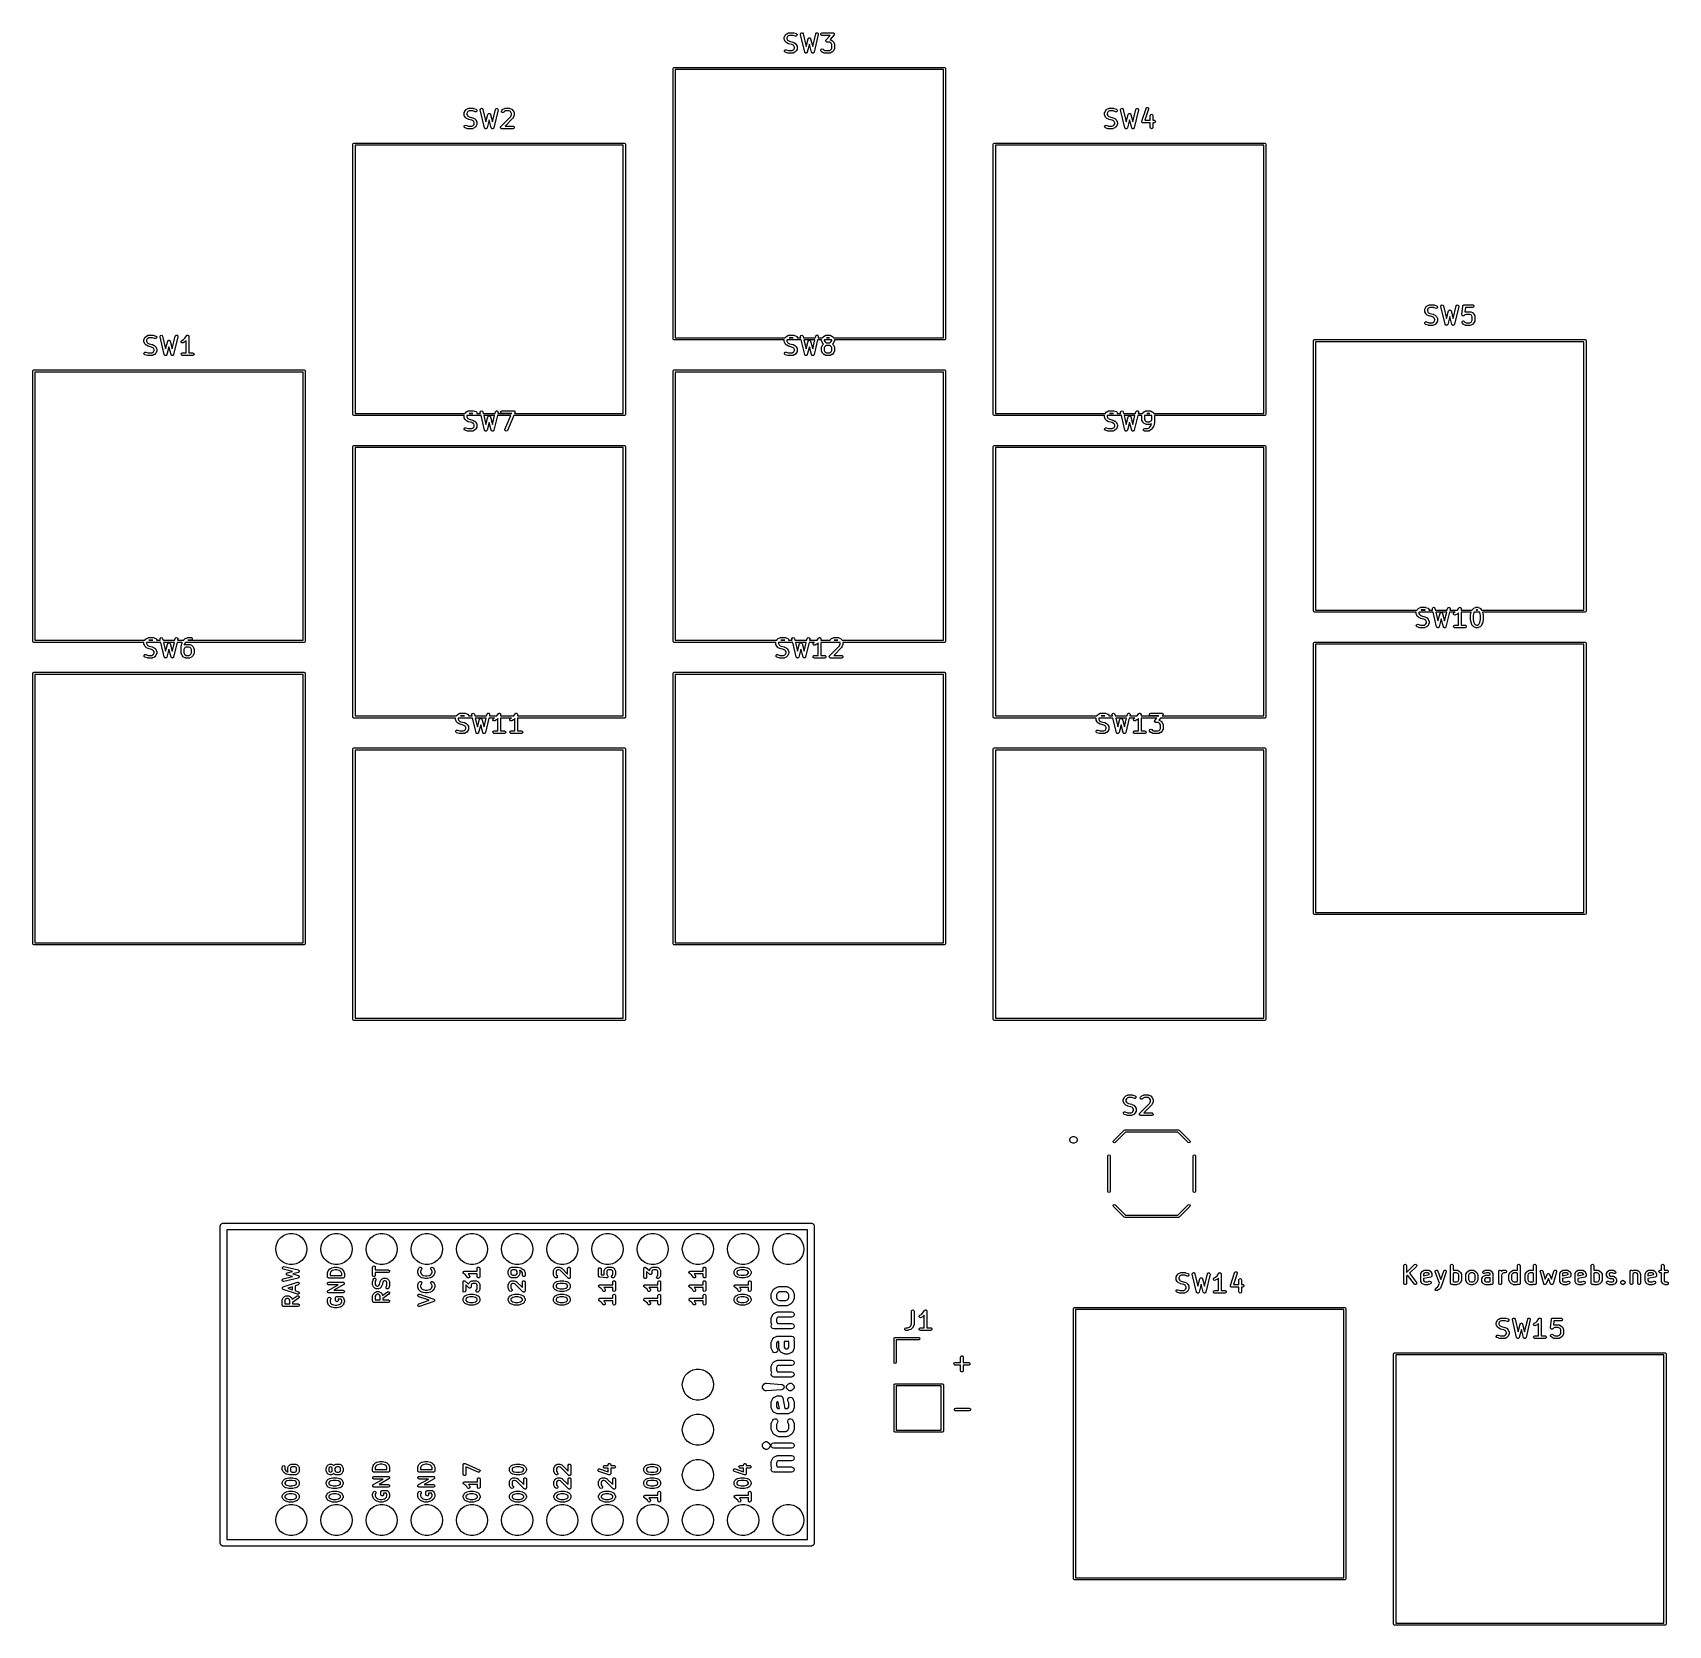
# Model space of a CAD drawing. Extents: x 80.7 to 172.7, y -123.4 to -33.9.
import ezdxf

# ---------------------------------------------------------------- set-up
doc = ezdxf.new("R2010")
doc.units = 0
doc.layers.add('BLACK', color=7, linetype='CONTINUOUS')

msp = doc.modelspace()

# ---------------------------------------------------------------- linework, layer by layer
at = {"layer": 'BLACK', "linetype": 'CONTINUOUS'}
for p, q in [((123.039, -34.0343), (123.053, -34.0163)), ((123.053, -34.0148), (123.101, -33.9672)), ((123.053, -34.0163), (123.053, -34.0148)), ((123.101, -33.9672), (123.119, -33.9543)), ((123.119, -33.9543), (123.12, -33.9532)), ((123.12, -33.9532), (123.216, -33.9055)), ((123.216, -33.9055), (123.241, -33.8981)), ((123.241, -33.8981), (123.245, -33.8992)), ((123.245, -33.8992), (123.249, -33.8976)), ((123.249, -33.8976), (123.487, -33.8976)), ((123.487, -33.8976), (123.509, -33.9015)), ((123.509, -33.9015), (123.511, -33.9015)), ((123.511, -33.9015), (123.654, -33.9491)), ((123.654, -33.9491), (123.677, -33.9615)), ((123.677, -33.9615), (123.704, -34.0052)), ((123.704, -34.0052), (123.696, -34.0559)), ((123.889, -33.964), (123.912, -33.9181)), ((123.89, -33.99), (123.889, -33.964)), ((124.129, -34.99), (123.89, -33.99)), ((123.912, -33.9181), (123.959, -33.8977)), ((123.959, -33.8977), (124.008, -33.9124)), ((124.008, -33.9124), (124.036, -33.9552)), ((124.036, -33.9552), (124.206, -34.6661)), ((124.578, -34.6661), (124.748, -33.9552)), ((124.894, -33.99), (124.655, -34.99)), ((124.748, -33.9552), (124.758, -33.9313)), ((124.758, -33.9313), (124.799, -33.9007)), ((124.799, -33.9007), (124.85, -33.9038)), ((124.85, -33.9038), (124.888, -33.939)), ((124.888, -33.939), (124.894, -33.99)), ((125.032, -33.9596), (125.058, -33.9152)), ((125.041, -34.0101), (125.032, -33.9596)), ((125.081, -34.0431), (125.041, -34.0101)), ((125.058, -33.9152), (125.106, -33.8976)), ((125.106, -33.8976), (125.725, -33.8976)), ((125.725, -33.8976), (125.736, -33.8996)), ((125.736, -33.8996), (125.74, -33.899)), ((125.74, -33.899), (125.743, -33.9007)), ((125.743, -33.9007), (125.751, -33.9021)), ((125.751, -33.9021), (125.766, -33.9151)), ((125.766, -33.9151), (125.784, -33.9256)), ((125.789, -34.0032), (125.782, -34.022)), ((125.784, -33.9256), (125.786, -33.9313)), ((125.786, -33.9313), (125.79, -33.9351)), ((125.799, -33.9856), (125.789, -34.0032)), ((125.79, -33.9351), (125.794, -33.955)), ((125.794, -33.955), (125.8, -33.9742)), ((125.8, -33.9742), (125.798, -33.9797)), ((125.798, -33.9797), (125.799, -33.9856)), ((122.984, -34.1631), (122.988, -34.1374)), ((122.984, -34.2583), (122.984, -34.1631)), ((122.985, -34.2625), (122.984, -34.2583)), ((122.984, -34.2669), (122.985, -34.2625)), ((122.992, -34.2919), (122.984, -34.2669)), ((122.985, -34.94), (122.993, -34.8893)), ((122.988, -34.1374), (122.991, -34.134)), ((122.991, -34.134), (122.992, -34.1296)), ((122.992, -34.1296), (123.039, -34.0343)), ((123.039, -34.3871), (122.992, -34.2919)), ((122.993, -34.8893), (123.031, -34.8552)), ((123.031, -34.8552), (123.082, -34.8538)), ((123.04, -34.3882), (123.039, -34.3871)), ((123.053, -34.4066), (123.04, -34.3882)), ((123.101, -34.4542), (123.053, -34.4066)), ((123.082, -34.8538), (123.214, -34.8976)), ((123.102, -34.4549), (123.101, -34.4542)), ((123.12, -34.4683), (123.102, -34.4549)), ((123.216, -34.5159), (123.12, -34.4683)), ((123.168, -34.1123), (123.134, -34.1808)), ((123.134, -34.1808), (123.134, -34.2406)), ((123.134, -34.2406), (123.168, -34.3091)), ((123.198, -34.0819), (123.168, -34.1123)), ((123.168, -34.3091), (123.198, -34.3396)), ((123.267, -34.0476), (123.198, -34.0819)), ((123.198, -34.3396), (123.275, -34.378)), ((123.214, -34.8976), (123.422, -34.8976)), ((123.219, -34.5163), (123.216, -34.5159)), ((123.231, -34.5216), (123.219, -34.5163)), ((123.413, -34.5672), (123.231, -34.5216)), ((123.475, -34.0476), (123.267, -34.0476)), ((123.275, -34.378), (123.458, -34.4237)), ((123.49, -34.6057), (123.413, -34.5672)), ((123.422, -34.8976), (123.49, -34.8634)), ((123.458, -34.4237), (123.47, -34.4289)), ((123.47, -34.4289), (123.473, -34.4293)), ((123.473, -34.4293), (123.568, -34.477)), ((123.606, -34.0914), (123.475, -34.0476)), ((123.521, -34.6361), (123.49, -34.6057)), ((123.49, -34.8634), (123.521, -34.833)), ((123.555, -34.7046), (123.521, -34.6361)), ((123.521, -34.833), (123.555, -34.7644)), ((123.555, -34.7644), (123.555, -34.7046)), ((123.568, -34.477), (123.586, -34.4903)), ((123.586, -34.4903), (123.588, -34.491)), ((123.588, -34.491), (123.636, -34.5386)), ((123.636, -34.9304), (123.588, -34.978)), ((123.658, -34.09), (123.606, -34.0914)), ((123.636, -34.5386), (123.648, -34.557)), ((123.65, -34.9109), (123.636, -34.9289)), ((123.636, -34.9289), (123.636, -34.9304)), ((123.648, -34.557), (123.65, -34.5581)), ((123.65, -34.5581), (123.697, -34.6534)), ((123.697, -34.8157), (123.65, -34.9109)), ((123.696, -34.0559), (123.658, -34.09)), ((123.697, -34.6534), (123.705, -34.6783)), ((123.698, -34.8112), (123.697, -34.8157)), ((123.701, -34.8078), (123.698, -34.8112)), ((123.705, -34.7821), (123.701, -34.8078)), ((123.705, -34.6783), (123.704, -34.6827)), ((123.704, -34.6827), (123.705, -34.6869)), ((123.705, -34.6869), (123.705, -34.7821)), ((124.206, -34.6661), (124.32, -34.239)), ((124.392, -34.5494), (124.274, -34.9919)), ((124.32, -34.239), (124.331, -34.2154)), ((124.331, -34.2154), (124.336, -34.2114)), ((124.336, -34.2114), (124.339, -34.2052)), ((124.339, -34.2052), (124.357, -34.1971)), ((124.357, -34.1971), (124.373, -34.1859)), ((124.373, -34.1859), (124.379, -34.1865)), ((124.379, -34.1865), (124.386, -34.1836)), ((124.386, -34.1836), (124.404, -34.1887)), ((124.51, -34.9919), (124.392, -34.5494)), ((124.404, -34.1887), (124.424, -34.1903)), ((124.424, -34.1903), (124.428, -34.1952)), ((124.428, -34.1952), (124.435, -34.1969)), ((124.435, -34.1969), (124.446, -34.2128)), ((124.446, -34.2128), (124.46, -34.2266)), ((124.46, -34.2266), (124.461, -34.2334)), ((124.461, -34.2334), (124.464, -34.239)), ((124.464, -34.239), (124.578, -34.6661)), ((125.034, -34.858), (125.063, -34.8159)), ((125.038, -34.9091), (125.034, -34.858)), ((125.053, -34.9304), (125.038, -34.9091)), ((125.101, -34.978), (125.053, -34.9304)), ((125.063, -34.8159), (125.113, -34.8027)), ((125.106, -34.0476), (125.081, -34.0431)), ((125.56, -34.0476), (125.106, -34.0476)), ((125.113, -34.8027), (125.159, -34.8243)), ((125.159, -34.8243), (125.198, -34.8634)), ((125.198, -34.8634), (125.267, -34.8976)), ((125.267, -34.8976), (125.517, -34.8976)), ((125.317, -34.352), (125.319, -34.3464)), ((125.324, -34.3712), (125.317, -34.352)), ((125.318, -34.3405), (125.328, -34.323)), ((125.319, -34.3464), (125.318, -34.3405)), ((125.327, -34.3911), (125.324, -34.3712)), ((125.332, -34.3949), (125.327, -34.3911)), ((125.328, -34.323), (125.336, -34.3042)), ((125.334, -34.4006), (125.332, -34.3949)), ((125.351, -34.4111), (125.334, -34.4006)), ((125.336, -34.3042), (125.56, -34.0476)), ((125.366, -34.424), (125.351, -34.4111)), ((125.375, -34.4255), (125.366, -34.424)), ((125.377, -34.4271), (125.375, -34.4255)), ((125.381, -34.4266), (125.377, -34.4271)), ((125.392, -34.4286), (125.381, -34.4266)), ((125.517, -34.4286), (125.392, -34.4286)), ((125.586, -34.4628), (125.517, -34.4286)), ((125.517, -34.8976), (125.586, -34.8634)), ((125.782, -34.022), (125.554, -34.282)), ((125.554, -34.282), (125.561, -34.2831)), ((125.561, -34.2831), (125.564, -34.286)), ((125.564, -34.286), (125.568, -34.2865)), ((125.568, -34.2865), (125.664, -34.3341)), ((125.616, -34.4932), (125.586, -34.4628)), ((125.586, -34.8634), (125.616, -34.833)), ((125.65, -34.5618), (125.616, -34.4932)), ((125.616, -34.833), (125.65, -34.7644)), ((125.65, -34.7644), (125.65, -34.5618)), ((125.664, -34.3341), (125.682, -34.3475)), ((125.682, -34.3475), (125.683, -34.3482)), ((125.683, -34.3482), (125.731, -34.3958)), ((125.731, -34.9304), (125.683, -34.978)), ((125.731, -34.3958), (125.744, -34.4141)), ((125.745, -34.9109), (125.731, -34.9289)), ((125.731, -34.9289), (125.731, -34.9304)), ((125.744, -34.4141), (125.745, -34.4153)), ((125.745, -34.4153), (125.792, -34.5105)), ((125.792, -34.8157), (125.745, -34.9109)), ((125.792, -34.5105), (125.8, -34.5355)), ((125.793, -34.8112), (125.792, -34.8157)), ((125.796, -34.8078), (125.793, -34.8112)), ((125.8, -34.7821), (125.796, -34.8078)), ((125.8, -34.5355), (125.799, -34.5398)), ((125.799, -34.5398), (125.8, -34.544)), ((125.8, -34.544), (125.8, -34.7821)), ((116.75, -35.8676), (116.792, -35.85)), ((116.792, -35.85), (131.992, -35.85)), ((123.012, -34.9837), (122.985, -34.94)), ((123.035, -34.9962), (123.012, -34.9837)), ((123.178, -35.0438), (123.035, -34.9962)), ((123.179, -35.0437), (123.178, -35.0438)), ((123.202, -35.0476), (123.179, -35.0437)), ((123.44, -35.0476), (123.202, -35.0476)), ((123.444, -35.0461), (123.44, -35.0476)), ((123.448, -35.0471), (123.444, -35.0461)), ((123.473, -35.0397), (123.448, -35.0471)), ((123.568, -34.9921), (123.473, -35.0397)), ((123.57, -34.9909), (123.568, -34.9921)), ((123.588, -34.978), (123.57, -34.9909)), ((124.133, -34.9966), (124.129, -34.99)), ((124.134, -35.0044), (124.133, -34.9966)), ((124.147, -35.0174), (124.134, -35.0044)), ((124.157, -35.0328), (124.147, -35.0174)), ((124.164, -35.0351), (124.157, -35.0328)), ((124.17, -35.0406), (124.164, -35.0351)), ((124.188, -35.0422), (124.17, -35.0406)), ((124.206, -35.0475), (124.188, -35.0422)), ((124.213, -35.0444), (124.206, -35.0475)), ((124.221, -35.045), (124.213, -35.0444)), ((124.236, -35.0344), (124.221, -35.045)), ((124.253, -35.0271), (124.236, -35.0344)), ((124.257, -35.0201), (124.253, -35.0271)), ((124.263, -35.0156), (124.257, -35.0201)), ((124.274, -34.9919), (124.263, -35.0156)), ((124.515, -34.9984), (124.51, -34.9919)), ((124.515, -35.0062), (124.515, -34.9984)), ((124.529, -35.0189), (124.515, -35.0062)), ((124.539, -35.034), (124.529, -35.0189)), ((124.547, -35.036), (124.539, -35.034)), ((124.553, -35.0415), (124.547, -35.036)), ((124.571, -35.0425), (124.553, -35.0415)), ((124.589, -35.0473), (124.571, -35.0425)), ((124.596, -35.044), (124.589, -35.0473)), ((124.604, -35.0445), (124.596, -35.044)), ((124.619, -35.0335), (124.604, -35.0445)), ((124.635, -35.0257), (124.619, -35.0335)), ((124.639, -35.0186), (124.635, -35.0257)), ((124.645, -35.0139), (124.639, -35.0186)), ((124.655, -34.99), (124.645, -35.0139)), ((125.102, -34.9787), (125.101, -34.978)), ((125.12, -34.9921), (125.102, -34.9787)), ((125.216, -35.0397), (125.12, -34.9921)), ((125.22, -35.0402), (125.216, -35.0397)), ((125.223, -35.0431), (125.22, -35.0402)), ((125.249, -35.0476), (125.223, -35.0431)), ((125.535, -35.0476), (125.249, -35.0476)), ((125.539, -35.0461), (125.535, -35.0476)), ((125.543, -35.0471), (125.539, -35.0461)), ((125.568, -35.0397), (125.543, -35.0471)), ((125.664, -34.9921), (125.568, -35.0397)), ((125.665, -34.9909), (125.664, -34.9921)), ((125.683, -34.978), (125.665, -34.9909)), ((131.992, -35.85), (132.034, -35.8676)), ((116.732, -35.91), (116.75, -35.8676)), ((116.732, -51.11), (116.732, -35.91)), ((116.852, -35.97), (116.852, -51.05)), ((131.932, -35.97), (116.852, -35.97)), ((131.932, -51.05), (131.932, -35.97)), ((132.034, -35.8676), (132.052, -35.91)), ((132.052, -35.91), (132.052, -51.11)), ((104.984, -38.4131), (104.988, -38.3874)), ((104.984, -38.5083), (104.984, -38.4131)), ((104.985, -38.5125), (104.984, -38.5083)), ((104.984, -38.5169), (104.985, -38.5125)), ((104.992, -38.5419), (104.984, -38.5169)), ((104.988, -38.3874), (104.991, -38.384)), ((104.991, -38.384), (104.992, -38.3796)), ((104.992, -38.3796), (105.039, -38.2843)), ((105.039, -38.6371), (104.992, -38.5419)), ((105.039, -38.2843), (105.053, -38.2663)), ((105.053, -38.2648), (105.101, -38.2172)), ((105.053, -38.2663), (105.053, -38.2648)), ((105.101, -38.2172), (105.119, -38.2043)), ((105.119, -38.2043), (105.12, -38.2032)), ((105.12, -38.2032), (105.216, -38.1555)), ((105.168, -38.3623), (105.134, -38.4308)), ((105.134, -38.4308), (105.134, -38.4906)), ((105.134, -38.4906), (105.168, -38.5591)), ((105.198, -38.3319), (105.168, -38.3623)), ((105.168, -38.5591), (105.198, -38.5896)), ((105.267, -38.2976), (105.198, -38.3319)), ((105.198, -38.5896), (105.275, -38.628)), ((105.216, -38.1555), (105.241, -38.1481)), ((105.241, -38.1481), (105.245, -38.1492)), ((105.245, -38.1492), (105.249, -38.1476)), ((105.249, -38.1476), (105.487, -38.1476)), ((105.475, -38.2976), (105.267, -38.2976)), ((105.606, -38.3414), (105.475, -38.2976)), ((105.487, -38.1476), (105.509, -38.1515)), ((105.509, -38.1515), (105.511, -38.1515)), ((105.511, -38.1515), (105.654, -38.1991)), ((105.658, -38.34), (105.606, -38.3414)), ((105.654, -38.1991), (105.677, -38.2115)), ((105.696, -38.3059), (105.658, -38.34)), ((105.677, -38.2115), (105.704, -38.2552)), ((105.704, -38.2552), (105.696, -38.3059)), ((105.889, -38.214), (105.912, -38.1681)), ((105.89, -38.24), (105.889, -38.214)), ((106.129, -39.24), (105.89, -38.24)), ((105.912, -38.1681), (105.959, -38.1477)), ((105.959, -38.1477), (106.008, -38.1624)), ((106.008, -38.1624), (106.036, -38.2052)), ((106.036, -38.2052), (106.206, -38.9161)), ((106.206, -38.9161), (106.32, -38.489)), ((106.32, -38.489), (106.331, -38.4654)), ((106.331, -38.4654), (106.336, -38.4614)), ((106.336, -38.4614), (106.339, -38.4552)), ((106.339, -38.4552), (106.357, -38.4471)), ((106.357, -38.4471), (106.373, -38.4359)), ((106.373, -38.4359), (106.379, -38.4365)), ((106.379, -38.4365), (106.386, -38.4336)), ((106.386, -38.4336), (106.404, -38.4387)), ((106.404, -38.4387), (106.424, -38.4403)), ((106.424, -38.4403), (106.428, -38.4452)), ((106.428, -38.4452), (106.435, -38.4469)), ((106.435, -38.4469), (106.446, -38.4628)), ((106.446, -38.4628), (106.46, -38.4766)), ((106.46, -38.4766), (106.461, -38.4834)), ((106.461, -38.4834), (106.464, -38.489)), ((106.464, -38.489), (106.578, -38.9161)), ((106.578, -38.9161), (106.748, -38.2052)), ((106.894, -38.24), (106.655, -39.24)), ((106.748, -38.2052), (106.758, -38.1813)), ((106.758, -38.1813), (106.799, -38.1507)), ((106.799, -38.1507), (106.85, -38.1538)), ((106.85, -38.1538), (106.888, -38.189)), ((106.888, -38.189), (106.894, -38.24)), ((107.053, -39.1696), (107.612, -38.6107)), ((107.079, -38.3113), (107.101, -38.2648)), ((107.092, -38.3609), (107.079, -38.3113)), ((107.134, -38.3903), (107.092, -38.3609)), ((107.101, -38.2648), (107.148, -38.2172)), ((107.186, -38.3858), (107.134, -38.3903)), ((107.148, -38.2172), (107.167, -38.2043)), ((107.167, -38.2043), (107.168, -38.2032)), ((107.168, -38.2032), (107.263, -38.1555)), ((107.207, -38.3709), (107.186, -38.3858)), ((107.246, -38.3319), (107.207, -38.3709)), ((107.314, -38.2976), (107.246, -38.3319)), ((107.263, -38.1555), (107.288, -38.1481)), ((107.288, -38.1481), (107.293, -38.1492)), ((107.293, -38.1492), (107.297, -38.1476)), ((107.297, -38.1476), (107.535, -38.1476)), ((107.517, -38.2976), (107.314, -38.2976)), ((107.586, -38.3319), (107.517, -38.2976)), ((107.535, -38.1476), (107.561, -38.1521)), ((107.561, -38.1521), (107.564, -38.155)), ((107.564, -38.155), (107.568, -38.1555)), ((107.568, -38.1555), (107.664, -38.2032)), ((107.616, -38.3623), (107.586, -38.3319)), ((107.612, -38.6107), (107.65, -38.4962)), ((107.65, -38.4308), (107.616, -38.3623)), ((107.65, -38.4962), (107.65, -38.4308)), ((107.664, -38.2032), (107.682, -38.2165)), ((107.682, -38.2165), (107.683, -38.2172)), ((107.683, -38.2172), (107.731, -38.2648)), ((107.731, -38.2648), (107.744, -38.2832)), ((107.744, -38.2832), (107.745, -38.2843)), ((107.745, -38.2843), (107.792, -38.3796)), ((107.796, -38.5321), (107.749, -38.6749)), ((107.792, -38.3796), (107.8, -38.4045)), ((107.8, -38.5083), (107.796, -38.5304)), ((107.796, -38.5304), (107.796, -38.5321)), ((107.8, -38.4045), (107.799, -38.4089)), ((107.799, -38.4089), (107.8, -38.4131)), ((107.8, -38.4131), (107.8, -38.5083)), ((140.984, -38.4131), (140.988, -38.3874)), ((140.984, -38.5083), (140.984, -38.4131)), ((140.985, -38.5125), (140.984, -38.5083)), ((140.984, -38.5169), (140.985, -38.5125)), ((140.992, -38.5419), (140.984, -38.5169)), ((140.988, -38.3874), (140.991, -38.384)), ((140.991, -38.384), (140.992, -38.3796)), ((140.992, -38.3796), (141.039, -38.2843)), ((141.039, -38.6371), (140.992, -38.5419)), ((141.039, -38.2843), (141.053, -38.2663)), ((141.053, -38.2648), (141.101, -38.2172)), ((141.053, -38.2663), (141.053, -38.2648)), ((141.101, -38.2172), (141.119, -38.2043)), ((141.119, -38.2043), (141.12, -38.2032)), ((141.12, -38.2032), (141.216, -38.1555)), ((141.168, -38.3623), (141.134, -38.4308)), ((141.134, -38.4308), (141.134, -38.4906)), ((141.134, -38.4906), (141.168, -38.5591)), ((141.198, -38.3319), (141.168, -38.3623)), ((141.168, -38.5591), (141.198, -38.5896)), ((141.267, -38.2976), (141.198, -38.3319)), ((141.198, -38.5896), (141.275, -38.628)), ((141.216, -38.1555), (141.241, -38.1481)), ((141.241, -38.1481), (141.245, -38.1492)), ((141.245, -38.1492), (141.249, -38.1476)), ((141.249, -38.1476), (141.487, -38.1476)), ((141.475, -38.2976), (141.267, -38.2976)), ((141.606, -38.3414), (141.475, -38.2976)), ((141.487, -38.1476), (141.509, -38.1515)), ((141.509, -38.1515), (141.511, -38.1515)), ((141.511, -38.1515), (141.654, -38.1991)), ((141.658, -38.34), (141.606, -38.3414)), ((141.654, -38.1991), (141.677, -38.2115)), ((141.696, -38.3059), (141.658, -38.34)), ((141.677, -38.2115), (141.704, -38.2552)), ((141.704, -38.2552), (141.696, -38.3059)), ((141.889, -38.214), (141.912, -38.1681)), ((141.89, -38.24), (141.889, -38.214)), ((142.129, -39.24), (141.89, -38.24)), ((141.912, -38.1681), (141.959, -38.1477)), ((141.959, -38.1477), (142.008, -38.1624)), ((142.008, -38.1624), (142.036, -38.2052)), ((142.036, -38.2052), (142.206, -38.9161)), ((142.206, -38.9161), (142.32, -38.489)), ((142.32, -38.489), (142.331, -38.4654)), ((142.331, -38.4654), (142.336, -38.4614)), ((142.336, -38.4614), (142.339, -38.4552)), ((142.339, -38.4552), (142.357, -38.4471)), ((142.357, -38.4471), (142.373, -38.4359)), ((142.373, -38.4359), (142.379, -38.4365)), ((142.379, -38.4365), (142.386, -38.4336)), ((142.386, -38.4336), (142.404, -38.4387)), ((142.404, -38.4387), (142.424, -38.4403)), ((142.424, -38.4403), (142.428, -38.4452)), ((142.428, -38.4452), (142.435, -38.4469)), ((142.435, -38.4469), (142.446, -38.4628)), ((142.446, -38.4628), (142.46, -38.4766)), ((142.46, -38.4766), (142.461, -38.4834)), ((142.461, -38.4834), (142.464, -38.489)), ((142.464, -38.489), (142.578, -38.9161)), ((142.578, -38.9161), (142.748, -38.2052)), ((142.894, -38.24), (142.655, -39.24)), ((142.748, -38.2052), (142.758, -38.1813)), ((142.758, -38.1813), (142.799, -38.1507)), ((142.799, -38.1507), (142.85, -38.1538)), ((142.85, -38.1538), (142.888, -38.189)), ((142.888, -38.189), (142.894, -38.24)), ((143.083, -38.8656), (143.321, -38.1513)), ((143.463, -38.1987), (143.258, -38.8143)), ((143.321, -38.1513), (143.333, -38.1284)), ((143.333, -38.1284), (143.377, -38.1015)), ((143.377, -38.1015), (143.428, -38.109)), ((143.428, -38.109), (143.462, -38.1474)), ((143.462, -38.1474), (143.463, -38.1987)), ((143.555, -38.556), (143.56, -38.5303)), ((143.555, -38.8143), (143.555, -38.556)), ((143.56, -38.5303), (143.593, -38.491)), ((143.593, -38.491), (143.643, -38.4821)), ((143.643, -38.4821), (143.688, -38.5077)), ((143.688, -38.5077), (143.705, -38.556)), ((143.705, -38.556), (143.705, -38.8143)), ((104.985, -39.19), (104.993, -39.1393)), ((105.012, -39.2337), (104.985, -39.19)), ((104.993, -39.1393), (105.031, -39.1052)), ((105.035, -39.2462), (105.012, -39.2337)), ((105.031, -39.1052), (105.082, -39.1038)), ((105.178, -39.2938), (105.035, -39.2462)), ((105.04, -38.6382), (105.039, -38.6371)), ((105.053, -38.6566), (105.04, -38.6382)), ((105.101, -38.7042), (105.053, -38.6566)), ((105.082, -39.1038), (105.214, -39.1476)), ((105.102, -38.7049), (105.101, -38.7042)), ((105.12, -38.7183), (105.102, -38.7049)), ((105.216, -38.7659), (105.12, -38.7183)), ((105.179, -39.2937), (105.178, -39.2938)), ((105.202, -39.2976), (105.179, -39.2937)), ((105.44, -39.2976), (105.202, -39.2976)), ((105.214, -39.1476), (105.422, -39.1476)), ((105.219, -38.7663), (105.216, -38.7659)), ((105.231, -38.7716), (105.219, -38.7663)), ((105.413, -38.8172), (105.231, -38.7716)), ((105.275, -38.628), (105.458, -38.6737)), ((105.49, -38.8557), (105.413, -38.8172)), ((105.422, -39.1476), (105.49, -39.1134)), ((105.444, -39.2961), (105.44, -39.2976)), ((105.448, -39.2971), (105.444, -39.2961)), ((105.473, -39.2897), (105.448, -39.2971)), ((105.458, -38.6737), (105.47, -38.6789)), ((105.47, -38.6789), (105.473, -38.6793)), ((105.473, -38.6793), (105.568, -38.727)), ((105.568, -39.2421), (105.473, -39.2897)), ((105.521, -38.8861), (105.49, -38.8557)), ((105.49, -39.1134), (105.521, -39.083)), ((105.555, -38.9546), (105.521, -38.8861)), ((105.521, -39.083), (105.555, -39.0144)), ((105.555, -39.0144), (105.555, -38.9546)), ((105.568, -38.727), (105.586, -38.7403)), ((105.57, -39.2409), (105.568, -39.2421)), ((105.588, -39.228), (105.57, -39.2409)), ((105.586, -38.7403), (105.588, -38.741)), ((105.588, -38.741), (105.636, -38.7886)), ((105.636, -39.1804), (105.588, -39.228)), ((105.636, -38.7886), (105.648, -38.807)), ((105.65, -39.1609), (105.636, -39.1789)), ((105.636, -39.1789), (105.636, -39.1804)), ((105.648, -38.807), (105.65, -38.8081)), ((105.65, -38.8081), (105.697, -38.9034)), ((105.697, -39.0657), (105.65, -39.1609)), ((105.697, -38.9034), (105.705, -38.9283)), ((105.698, -39.0612), (105.697, -39.0657)), ((105.701, -39.0578), (105.698, -39.0612)), ((105.705, -39.0321), (105.701, -39.0578)), ((105.705, -38.9283), (105.704, -38.9327)), ((105.704, -38.9327), (105.705, -38.9369)), ((105.705, -38.9369), (105.705, -39.0321)), ((106.133, -39.2466), (106.129, -39.24)), ((106.134, -39.2544), (106.133, -39.2466)), ((106.147, -39.2674), (106.134, -39.2544)), ((106.157, -39.2828), (106.147, -39.2674)), ((106.164, -39.2851), (106.157, -39.2828)), ((106.17, -39.2906), (106.164, -39.2851)), ((106.188, -39.2922), (106.17, -39.2906)), ((106.206, -39.2975), (106.188, -39.2922)), ((106.213, -39.2944), (106.206, -39.2975)), ((106.221, -39.295), (106.213, -39.2944)), ((106.236, -39.2844), (106.221, -39.295)), ((106.253, -39.2771), (106.236, -39.2844)), ((106.257, -39.2701), (106.253, -39.2771)), ((106.263, -39.2656), (106.257, -39.2701)), ((106.274, -39.2419), (106.263, -39.2656)), ((106.392, -38.7994), (106.274, -39.2419)), ((106.51, -39.2419), (106.392, -38.7994)), ((106.515, -39.2484), (106.51, -39.2419)), ((106.515, -39.2562), (106.515, -39.2484)), ((106.529, -39.2689), (106.515, -39.2562)), ((106.539, -39.284), (106.529, -39.2689)), ((106.547, -39.286), (106.539, -39.284)), ((106.553, -39.2915), (106.547, -39.286)), ((106.571, -39.2925), (106.553, -39.2915)), ((106.589, -39.2973), (106.571, -39.2925)), ((106.596, -39.294), (106.589, -39.2973)), ((106.604, -39.2945), (106.596, -39.294)), ((106.619, -39.2835), (106.604, -39.2945)), ((106.635, -39.2757), (106.619, -39.2835)), ((106.639, -39.2686), (106.635, -39.2757)), ((106.645, -39.2639), (106.639, -39.2686)), ((106.655, -39.24), (106.645, -39.2639)), ((107.032, -39.2096), (107.044, -39.19)), ((107.033, -39.213), (107.032, -39.2096)), ((107.032, -39.2161), (107.033, -39.213)), ((107.037, -39.2379), (107.032, -39.2161)), ((107.041, -39.2601), (107.037, -39.2379)), ((107.044, -39.2623), (107.041, -39.2601)), ((107.044, -39.19), (107.053, -39.1696)), ((107.045, -39.2656), (107.044, -39.2623)), ((107.063, -39.2786), (107.045, -39.2656)), ((107.081, -39.2931), (107.063, -39.2786)), ((107.085, -39.2939), (107.081, -39.2931)), ((107.087, -39.2951), (107.085, -39.2939)), ((107.09, -39.2948), (107.087, -39.2951)), ((107.106, -39.2976), (107.09, -39.2948)), ((107.725, -39.2976), (107.106, -39.2976)), ((107.731, -38.7042), (107.287, -39.1476)), ((107.287, -39.1476), (107.725, -39.1476)), ((107.725, -39.1476), (107.751, -39.1521)), ((107.774, -39.2801), (107.725, -39.2976)), ((107.733, -38.7002), (107.731, -38.7042)), ((107.736, -38.6978), (107.733, -38.7002)), ((107.749, -38.6749), (107.736, -38.6978)), ((107.751, -39.1521), (107.79, -39.1851)), ((107.799, -39.2356), (107.774, -39.2801)), ((107.79, -39.1851), (107.799, -39.2356)), ((140.985, -39.19), (140.993, -39.1393)), ((141.012, -39.2337), (140.985, -39.19)), ((140.993, -39.1393), (141.031, -39.1052)), ((141.035, -39.2462), (141.012, -39.2337)), ((141.031, -39.1052), (141.082, -39.1038)), ((141.178, -39.2938), (141.035, -39.2462)), ((141.04, -38.6382), (141.039, -38.6371)), ((141.053, -38.6566), (141.04, -38.6382)), ((141.101, -38.7042), (141.053, -38.6566)), ((141.082, -39.1038), (141.214, -39.1476)), ((141.102, -38.7049), (141.101, -38.7042)), ((141.12, -38.7183), (141.102, -38.7049)), ((141.216, -38.7659), (141.12, -38.7183)), ((141.179, -39.2937), (141.178, -39.2938)), ((141.202, -39.2976), (141.179, -39.2937)), ((141.44, -39.2976), (141.202, -39.2976)), ((141.214, -39.1476), (141.422, -39.1476)), ((141.219, -38.7663), (141.216, -38.7659)), ((141.231, -38.7716), (141.219, -38.7663)), ((141.413, -38.8172), (141.231, -38.7716)), ((141.275, -38.628), (141.458, -38.6737)), ((141.49, -38.8557), (141.413, -38.8172)), ((141.422, -39.1476), (141.49, -39.1134)), ((141.444, -39.2961), (141.44, -39.2976)), ((141.448, -39.2971), (141.444, -39.2961)), ((141.473, -39.2897), (141.448, -39.2971)), ((141.458, -38.6737), (141.47, -38.6789)), ((141.47, -38.6789), (141.473, -38.6793)), ((141.473, -38.6793), (141.568, -38.727)), ((141.568, -39.2421), (141.473, -39.2897)), ((141.521, -38.8861), (141.49, -38.8557)), ((141.49, -39.1134), (141.521, -39.083)), ((141.555, -38.9546), (141.521, -38.8861)), ((141.521, -39.083), (141.555, -39.0144)), ((141.555, -39.0144), (141.555, -38.9546)), ((141.568, -38.727), (141.586, -38.7403)), ((141.57, -39.2409), (141.568, -39.2421)), ((141.588, -39.228), (141.57, -39.2409)), ((141.586, -38.7403), (141.588, -38.741)), ((141.588, -38.741), (141.636, -38.7886)), ((141.636, -39.1804), (141.588, -39.228)), ((141.636, -38.7886), (141.648, -38.807)), ((141.65, -39.1609), (141.636, -39.1789)), ((141.636, -39.1789), (141.636, -39.1804)), ((141.648, -38.807), (141.65, -38.8081)), ((141.65, -38.8081), (141.697, -38.9034)), ((141.697, -39.0657), (141.65, -39.1609)), ((141.697, -38.9034), (141.705, -38.9283)), ((141.698, -39.0612), (141.697, -39.0657)), ((141.701, -39.0578), (141.698, -39.0612)), ((141.705, -39.0321), (141.701, -39.0578)), ((141.705, -38.9283), (141.704, -38.9327)), ((141.704, -38.9327), (141.705, -38.9369)), ((141.705, -38.9369), (141.705, -39.0321)), ((142.133, -39.2466), (142.129, -39.24)), ((142.134, -39.2544), (142.133, -39.2466)), ((142.147, -39.2674), (142.134, -39.2544)), ((142.157, -39.2828), (142.147, -39.2674)), ((142.164, -39.2851), (142.157, -39.2828)), ((142.17, -39.2906), (142.164, -39.2851)), ((142.188, -39.2922), (142.17, -39.2906)), ((142.206, -39.2975), (142.188, -39.2922)), ((142.213, -39.2944), (142.206, -39.2975)), ((142.221, -39.295), (142.213, -39.2944)), ((142.236, -39.2844), (142.221, -39.295)), ((142.253, -39.2771), (142.236, -39.2844)), ((142.257, -39.2701), (142.253, -39.2771)), ((142.263, -39.2656), (142.257, -39.2701)), ((142.274, -39.2419), (142.263, -39.2656)), ((142.392, -38.7994), (142.274, -39.2419)), ((142.51, -39.2419), (142.392, -38.7994)), ((142.515, -39.2484), (142.51, -39.2419)), ((142.515, -39.2562), (142.515, -39.2484)), ((142.529, -39.2689), (142.515, -39.2562)), ((142.539, -39.284), (142.529, -39.2689)), ((142.547, -39.286), (142.539, -39.284)), ((142.553, -39.2915), (142.547, -39.286)), ((142.571, -39.2925), (142.553, -39.2915)), ((142.589, -39.2973), (142.571, -39.2925)), ((142.596, -39.294), (142.589, -39.2973)), ((142.604, -39.2945), (142.596, -39.294)), ((142.619, -39.2835), (142.604, -39.2945)), ((142.635, -39.2757), (142.619, -39.2835)), ((142.639, -39.2686), (142.635, -39.2757)), ((142.645, -39.2639), (142.639, -39.2686)), ((142.655, -39.24), (142.645, -39.2639)), ((143.08, -38.8763), (143.083, -38.8713)), ((143.084, -38.8964), (143.08, -38.8763)), ((143.083, -38.8713), (143.083, -38.8656)), ((143.084, -38.9169), (143.084, -38.8964)), ((143.088, -38.9211), (143.084, -38.9169)), ((143.089, -38.9268), (143.088, -38.9211)), ((143.105, -38.9399), (143.089, -38.9268)), ((143.118, -38.9552), (143.105, -38.9399)), ((143.124, -38.9561), (143.118, -38.9552)), ((143.128, -38.9598), (143.124, -38.9561)), ((143.154, -38.9643), (143.128, -38.9598)), ((143.555, -38.9643), (143.154, -38.9643)), ((143.258, -38.8143), (143.555, -38.8143)), ((143.555, -39.2226), (143.555, -38.9643)), ((143.573, -39.2708), (143.555, -39.2226)), ((143.617, -39.2965), (143.573, -39.2708)), ((143.668, -39.2876), (143.617, -39.2965)), ((143.701, -39.2483), (143.668, -39.2876)), ((143.705, -39.2226), (143.701, -39.2483)), ((143.705, -38.8143), (143.773, -38.8143)), ((143.773, -38.9643), (143.705, -38.9643)), ((143.705, -38.9643), (143.705, -39.2226)), ((143.773, -38.8143), (143.799, -38.8188)), ((143.821, -38.9467), (143.773, -38.9643)), ((143.799, -38.8188), (143.838, -38.8518)), ((143.847, -38.9023), (143.821, -38.9467)), ((143.838, -38.8518), (143.847, -38.9023)), ((98.732, -40.16), (98.7496, -40.1176)), ((98.732, -55.36), (98.732, -40.16)), ((98.7496, -40.1176), (98.792, -40.1)), ((98.792, -40.1), (113.992, -40.1)), ((98.852, -40.22), (98.852, -55.3)), ((113.932, -40.22), (98.852, -40.22)), ((113.932, -55.3), (113.932, -40.22)), ((113.992, -40.1), (114.034, -40.1176)), ((114.034, -40.1176), (114.052, -40.16)), ((114.052, -40.16), (114.052, -55.36)), ((134.732, -40.16), (134.75, -40.1176)), ((134.732, -55.36), (134.732, -40.16)), ((134.75, -40.1176), (134.792, -40.1)), ((134.792, -40.1), (149.992, -40.1)), ((134.852, -40.22), (134.852, -55.3)), ((149.932, -40.22), (134.852, -40.22)), ((149.932, -55.3), (149.932, -40.22)), ((149.992, -40.1), (150.034, -40.1176)), ((150.034, -40.1176), (150.052, -40.16)), ((150.052, -40.16), (150.052, -55.36)), ((158.984, -49.4631), (158.988, -49.4374)), ((158.984, -49.5583), (158.984, -49.4631)), ((158.985, -49.5625), (158.984, -49.5583)), ((158.984, -49.5669), (158.985, -49.5625)), ((158.992, -49.5919), (158.984, -49.5669)), ((158.988, -49.4374), (158.991, -49.434)), ((158.991, -49.434), (158.992, -49.4296)), ((158.992, -49.4296), (159.039, -49.3343)), ((159.039, -49.6871), (158.992, -49.5919)), ((159.039, -49.3343), (159.053, -49.3163)), ((159.053, -49.3148), (159.101, -49.2672)), ((159.053, -49.3163), (159.053, -49.3148)), ((159.101, -49.2672), (159.119, -49.2543)), ((159.119, -49.2543), (159.12, -49.2532)), ((159.12, -49.2532), (159.216, -49.2055)), ((159.168, -49.4123), (159.134, -49.4808)), ((159.134, -49.4808), (159.134, -49.5406)), ((159.134, -49.5406), (159.168, -49.6091)), ((159.198, -49.3819), (159.168, -49.4123)), ((159.168, -49.6091), (159.198, -49.6396)), ((159.267, -49.3476), (159.198, -49.3819)), ((159.198, -49.6396), (159.275, -49.678)), ((159.216, -49.2055), (159.241, -49.1981)), ((159.241, -49.1981), (159.245, -49.1992)), ((159.245, -49.1992), (159.249, -49.1976)), ((159.249, -49.1976), (159.487, -49.1976)), ((159.475, -49.3476), (159.267, -49.3476)), ((159.606, -49.3914), (159.475, -49.3476)), ((159.487, -49.1976), (159.509, -49.2015)), ((159.509, -49.2015), (159.511, -49.2015)), ((159.511, -49.2015), (159.654, -49.2491)), ((159.658, -49.39), (159.606, -49.3914)), ((159.654, -49.2491), (159.677, -49.2615)), ((159.696, -49.3559), (159.658, -49.39)), ((159.677, -49.2615), (159.704, -49.3052)), ((159.704, -49.3052), (159.696, -49.3559)), ((159.889, -49.264), (159.912, -49.2181)), ((159.89, -49.29), (159.889, -49.264)), ((160.129, -50.29), (159.89, -49.29)), ((159.912, -49.2181), (159.959, -49.1977)), ((159.959, -49.1977), (160.008, -49.2124)), ((160.008, -49.2124), (160.036, -49.2552)), ((160.036, -49.2552), (160.206, -49.9661)), ((160.206, -49.9661), (160.32, -49.539)), ((160.32, -49.539), (160.331, -49.5154)), ((160.331, -49.5154), (160.336, -49.5114)), ((160.336, -49.5114), (160.339, -49.5052)), ((160.339, -49.5052), (160.357, -49.4971)), ((160.357, -49.4971), (160.373, -49.4859)), ((160.373, -49.4859), (160.379, -49.4865)), ((160.379, -49.4865), (160.386, -49.4836)), ((160.386, -49.4836), (160.404, -49.4887)), ((160.404, -49.4887), (160.424, -49.4903)), ((160.424, -49.4903), (160.428, -49.4952)), ((160.428, -49.4952), (160.435, -49.4969)), ((160.435, -49.4969), (160.446, -49.5128)), ((160.446, -49.5128), (160.46, -49.5266)), ((160.46, -49.5266), (160.461, -49.5334)), ((160.461, -49.5334), (160.464, -49.539)), ((160.464, -49.539), (160.578, -49.9661)), ((160.578, -49.9661), (160.748, -49.2552)), ((160.894, -49.29), (160.655, -50.29)), ((160.748, -49.2552), (160.758, -49.2313)), ((160.758, -49.2313), (160.799, -49.2007)), ((160.799, -49.2007), (160.85, -49.2038)), ((160.85, -49.2038), (160.888, -49.239)), ((160.888, -49.239), (160.894, -49.29)), ((161.079, -49.7413), (161.127, -49.2652)), ((161.127, -49.2652), (161.128, -49.2613)), ((161.128, -49.2596), (161.129, -49.2569)), ((161.128, -49.2613), (161.128, -49.2596)), ((161.129, -49.2569), (161.134, -49.2401)), ((161.134, -49.2401), (161.145, -49.229)), ((161.145, -49.229), (161.153, -49.2152)), ((161.153, -49.2152), (161.163, -49.2116)), ((161.163, -49.2116), (161.171, -49.2043)), ((161.171, -49.2043), (161.187, -49.2031)), ((161.187, -49.2031), (161.202, -49.1976)), ((161.202, -49.1976), (161.678, -49.1976)), ((161.269, -49.3476), (161.245, -49.5958)), ((161.245, -49.5958), (161.263, -49.5865)), ((161.263, -49.5865), (161.288, -49.5791)), ((161.678, -49.3476), (161.269, -49.3476)), ((161.288, -49.5791), (161.293, -49.5801)), ((161.293, -49.5801), (161.297, -49.5786)), ((161.297, -49.5786), (161.535, -49.5786)), ((161.535, -49.5786), (161.561, -49.5831)), ((161.561, -49.5831), (161.564, -49.586)), ((161.564, -49.586), (161.568, -49.5865)), ((161.568, -49.5865), (161.664, -49.6341)), ((161.664, -49.6341), (161.682, -49.6475)), ((161.678, -49.1976), (161.703, -49.2021)), ((161.726, -49.3301), (161.678, -49.3476)), ((161.682, -49.6475), (161.683, -49.6482)), ((161.683, -49.6482), (161.731, -49.6958)), ((161.703, -49.2021), (161.743, -49.2351)), ((161.752, -49.2856), (161.726, -49.3301)), ((161.743, -49.2351), (161.752, -49.2856)), ((158.985, -50.24), (158.993, -50.1893)), ((159.012, -50.2837), (158.985, -50.24)), ((158.993, -50.1893), (159.031, -50.1552)), ((159.035, -50.2962), (159.012, -50.2837)), ((159.031, -50.1552), (159.082, -50.1538)), ((159.178, -50.3438), (159.035, -50.2962)), ((159.04, -49.6882), (159.039, -49.6871)), ((159.053, -49.7066), (159.04, -49.6882)), ((159.101, -49.7542), (159.053, -49.7066)), ((159.082, -50.1538), (159.214, -50.1976)), ((159.102, -49.7549), (159.101, -49.7542)), ((159.12, -49.7683), (159.102, -49.7549)), ((159.216, -49.8159), (159.12, -49.7683)), ((159.179, -50.3437), (159.178, -50.3438)), ((159.202, -50.3476), (159.179, -50.3437)), ((159.44, -50.3476), (159.202, -50.3476)), ((159.214, -50.1976), (159.422, -50.1976)), ((159.219, -49.8163), (159.216, -49.8159)), ((159.231, -49.8216), (159.219, -49.8163)), ((159.413, -49.8672), (159.231, -49.8216)), ((159.275, -49.678), (159.458, -49.7237)), ((159.49, -49.9057), (159.413, -49.8672)), ((159.422, -50.1976), (159.49, -50.1634)), ((159.444, -50.3461), (159.44, -50.3476)), ((159.448, -50.3471), (159.444, -50.3461)), ((159.473, -50.3397), (159.448, -50.3471)), ((159.458, -49.7237), (159.47, -49.7289)), ((159.47, -49.7289), (159.473, -49.7293)), ((159.473, -49.7293), (159.568, -49.777)), ((159.568, -50.2921), (159.473, -50.3397)), ((159.521, -49.9361), (159.49, -49.9057)), ((159.49, -50.1634), (159.521, -50.133)), ((159.555, -50.0046), (159.521, -49.9361)), ((159.521, -50.133), (159.555, -50.0644)), ((159.555, -50.0644), (159.555, -50.0046)), ((159.568, -49.777), (159.586, -49.7903)), ((159.57, -50.2909), (159.568, -50.2921)), ((159.588, -50.278), (159.57, -50.2909)), ((159.586, -49.7903), (159.588, -49.791)), ((159.588, -49.791), (159.636, -49.8386)), ((159.636, -50.2304), (159.588, -50.278)), ((159.636, -49.8386), (159.648, -49.857)), ((159.65, -50.2109), (159.636, -50.2289)), ((159.636, -50.2289), (159.636, -50.2304)), ((159.648, -49.857), (159.65, -49.8581)), ((159.65, -49.8581), (159.697, -49.9534)), ((159.697, -50.1157), (159.65, -50.2109)), ((159.697, -49.9534), (159.705, -49.9783)), ((159.698, -50.1112), (159.697, -50.1157)), ((159.701, -50.1078), (159.698, -50.1112)), ((159.705, -50.0821), (159.701, -50.1078)), ((159.705, -49.9783), (159.704, -49.9827)), ((159.704, -49.9827), (159.705, -49.9869)), ((159.705, -49.9869), (159.705, -50.0821)), ((160.133, -50.2966), (160.129, -50.29)), ((160.134, -50.3044), (160.133, -50.2966)), ((160.147, -50.3174), (160.134, -50.3044)), ((160.157, -50.3328), (160.147, -50.3174)), ((160.164, -50.3351), (160.157, -50.3328)), ((160.17, -50.3406), (160.164, -50.3351)), ((160.188, -50.3422), (160.17, -50.3406)), ((160.206, -50.3475), (160.188, -50.3422)), ((160.213, -50.3444), (160.206, -50.3475)), ((160.221, -50.345), (160.213, -50.3444)), ((160.236, -50.3344), (160.221, -50.345)), ((160.253, -50.3271), (160.236, -50.3344)), ((160.257, -50.3201), (160.253, -50.3271)), ((160.263, -50.3156), (160.257, -50.3201)), ((160.274, -50.2919), (160.263, -50.3156)), ((160.392, -49.8494), (160.274, -50.2919)), ((160.51, -50.2919), (160.392, -49.8494)), ((160.515, -50.2984), (160.51, -50.2919)), ((160.515, -50.3062), (160.515, -50.2984)), ((160.529, -50.3189), (160.515, -50.3062)), ((160.539, -50.334), (160.529, -50.3189)), ((160.547, -50.336), (160.539, -50.334)), ((160.553, -50.3415), (160.547, -50.336)), ((160.571, -50.3425), (160.553, -50.3415)), ((160.589, -50.3473), (160.571, -50.3425)), ((160.596, -50.344), (160.589, -50.3473)), ((160.604, -50.3445), (160.596, -50.344)), ((160.619, -50.3335), (160.604, -50.3445)), ((160.635, -50.3257), (160.619, -50.3335)), ((160.639, -50.3186), (160.635, -50.3257)), ((160.645, -50.3139), (160.639, -50.3186)), ((160.655, -50.29), (160.645, -50.3139)), ((161.079, -49.7418), (161.079, -49.7413)), ((161.079, -49.7423), (161.079, -49.7418)), ((161.086, -49.7666), (161.079, -49.7423)), ((161.081, -50.158), (161.111, -50.1159)), ((161.086, -50.2091), (161.081, -50.158)), ((161.092, -49.7911), (161.086, -49.7666)), ((161.101, -50.2304), (161.086, -50.2091)), ((161.092, -49.7913), (161.092, -49.7911)), ((161.092, -49.7918), (161.092, -49.7913)), ((161.113, -49.8063), (161.092, -49.7918)), ((161.148, -50.278), (161.101, -50.2304)), ((161.111, -50.1159), (161.16, -50.1027)), ((161.134, -49.821), (161.113, -49.8063)), ((161.16, -49.8191), (161.134, -49.8213)), ((161.134, -49.8213), (161.134, -49.821)), ((161.134, -49.821), (161.134, -49.821)), ((161.15, -50.2787), (161.148, -50.278)), ((161.168, -50.2921), (161.15, -50.2787)), ((161.185, -49.8172), (161.16, -49.8191)), ((161.16, -50.1027), (161.207, -50.1243)), ((161.263, -50.3397), (161.168, -50.2921)), ((161.186, -49.8168), (161.185, -49.8168)), ((161.185, -49.8168), (161.185, -49.8172)), ((161.207, -49.8018), (161.186, -49.8168)), ((161.246, -49.7628), (161.207, -49.8018)), ((161.207, -50.1243), (161.246, -50.1634)), ((161.314, -49.7286), (161.246, -49.7628)), ((161.246, -50.1634), (161.314, -50.1976)), ((161.268, -50.3402), (161.263, -50.3397)), ((161.271, -50.3431), (161.268, -50.3402)), ((161.297, -50.3476), (161.271, -50.3431)), ((161.535, -50.3476), (161.297, -50.3476)), ((161.517, -49.7286), (161.314, -49.7286)), ((161.314, -50.1976), (161.517, -50.1976)), ((161.586, -49.7628), (161.517, -49.7286)), ((161.517, -50.1976), (161.586, -50.1634)), ((161.539, -50.3461), (161.535, -50.3476)), ((161.543, -50.3471), (161.539, -50.3461)), ((161.568, -50.3397), (161.543, -50.3471)), ((161.664, -50.2921), (161.568, -50.3397)), ((161.616, -49.7932), (161.586, -49.7628)), ((161.586, -50.1634), (161.616, -50.133)), ((161.65, -49.8618), (161.616, -49.7932)), ((161.616, -50.133), (161.65, -50.0644)), ((161.65, -50.0644), (161.65, -49.8618)), ((161.665, -50.2909), (161.664, -50.2921)), ((161.683, -50.278), (161.665, -50.2909)), ((161.731, -50.2304), (161.683, -50.278)), ((161.731, -49.6958), (161.744, -49.7141)), ((161.745, -50.2109), (161.731, -50.2289)), ((161.731, -50.2289), (161.731, -50.2304)), ((161.744, -49.7141), (161.745, -49.7153)), ((161.745, -49.7153), (161.792, -49.8105)), ((161.792, -50.1157), (161.745, -50.2109)), ((161.792, -49.8105), (161.8, -49.8355)), ((161.793, -50.1112), (161.792, -50.1157)), ((161.796, -50.1078), (161.793, -50.1112)), ((161.8, -50.0821), (161.796, -50.1078)), ((161.8, -49.8355), (161.799, -49.8398)), ((161.799, -49.8398), (161.8, -49.844)), ((161.8, -49.844), (161.8, -50.0821)), ((86.9837, -51.1631), (86.9882, -51.1374)), ((86.9837, -51.2583), (86.9837, -51.1631)), ((86.9852, -51.2625), (86.9837, -51.2583)), ((86.9842, -51.2669), (86.9852, -51.2625)), ((86.9916, -51.2919), (86.9842, -51.2669)), ((86.9882, -51.1374), (86.9911, -51.134)), ((86.9911, -51.134), (86.9916, -51.1296)), ((86.9916, -51.1296), (87.0392, -51.0343)), ((87.0392, -51.3871), (86.9916, -51.2919)), ((87.0392, -51.0343), (87.0526, -51.0163)), ((87.0404, -51.3882), (87.0392, -51.3871)), ((87.0533, -51.4066), (87.0404, -51.3882)), ((87.0526, -51.0163), (87.0533, -51.0148)), ((87.0533, -51.0148), (87.1009, -50.9672)), ((87.1009, -51.4542), (87.0533, -51.4066)), ((87.1009, -50.9672), (87.1192, -50.9543)), ((87.1024, -51.4549), (87.1009, -51.4542)), ((87.1204, -51.4683), (87.1024, -51.4549)), ((87.1192, -50.9543), (87.1204, -50.9532)), ((87.1204, -50.9532), (87.2156, -50.9055)), ((87.2156, -51.5159), (87.1204, -51.4683)), ((87.1679, -51.1123), (87.1337, -51.1808)), ((87.1337, -51.1808), (87.1337, -51.2406)), ((87.1337, -51.2406), (87.1679, -51.3091)), ((87.1983, -51.0819), (87.1679, -51.1123)), ((87.1679, -51.3091), (87.1983, -51.3396)), ((87.2668, -51.0476), (87.1983, -51.0819)), ((87.1983, -51.3396), (87.2753, -51.378)), ((87.2156, -50.9055), (87.2406, -50.8981)), ((87.2406, -50.8981), (87.2449, -50.8992)), ((87.2449, -50.8992), (87.2491, -50.8976)), ((87.2491, -50.8976), (87.4872, -50.8976)), ((87.4751, -51.0476), (87.2668, -51.0476)), ((87.2753, -51.378), (87.4578, -51.4237)), ((87.4578, -51.4237), (87.4696, -51.4289)), ((87.4696, -51.4289), (87.4732, -51.4293)), ((87.4732, -51.4293), (87.5684, -51.477)), ((87.6064, -51.0914), (87.4751, -51.0476)), ((87.4872, -50.8976), (87.5093, -50.9015)), ((87.5093, -50.9015), (87.511, -50.9015)), ((87.511, -50.9015), (87.6538, -50.9491)), ((87.5684, -51.477), (87.5864, -51.4903)), ((87.6577, -51.09), (87.6064, -51.0914)), ((87.6538, -50.9491), (87.6767, -50.9615)), ((87.696, -51.0559), (87.6577, -51.09)), ((87.6767, -50.9615), (87.7036, -51.0052)), ((87.7036, -51.0052), (87.696, -51.0559)), ((87.8889, -50.964), (87.9119, -50.9181)), ((87.8905, -50.99), (87.8889, -50.964)), ((88.1286, -51.99), (87.8905, -50.99)), ((87.9119, -50.9181), (87.959, -50.8977)), ((87.959, -50.8977), (88.0082, -50.9124)), ((88.0082, -50.9124), (88.0364, -50.9552)), ((88.0364, -50.9552), (88.2056, -51.6661)), ((88.2056, -51.6661), (88.3195, -51.239)), ((88.3195, -51.239), (88.3305, -51.2154)), ((88.3305, -51.2154), (88.3361, -51.2114)), ((88.3361, -51.2114), (88.339, -51.2052)), ((88.339, -51.2052), (88.3566, -51.1971)), ((88.3566, -51.1971), (88.3725, -51.1859)), ((88.3725, -51.1859), (88.3793, -51.1865)), ((88.3793, -51.1865), (88.3856, -51.1836)), ((88.3856, -51.1836), (88.4043, -51.1887)), ((88.4043, -51.1887), (88.4236, -51.1903)), ((88.4236, -51.1903), (88.4285, -51.1952)), ((88.4285, -51.1952), (88.4351, -51.1969)), ((88.4351, -51.1969), (88.4462, -51.2128)), ((88.4462, -51.2128), (88.4599, -51.2266)), ((88.4599, -51.2266), (88.4605, -51.2334)), ((88.4605, -51.2334), (88.4645, -51.239)), ((88.4645, -51.239), (88.5784, -51.6661)), ((88.5784, -51.6661), (88.7476, -50.9552)), ((88.8935, -50.99), (88.6554, -51.99)), ((88.7476, -50.9552), (88.758, -50.9313)), ((88.758, -50.9313), (88.7991, -50.9007)), ((88.7991, -50.9007), (88.8503, -50.9038)), ((88.8503, -50.9038), (88.8876, -50.939)), ((88.8876, -50.939), (88.8935, -50.99)), ((89.082, -51.2797), (89.0851, -51.2285)), ((89.1126, -51.3209), (89.082, -51.2797)), ((89.0851, -51.2285), (89.1204, -51.1913)), ((89.1625, -51.3328), (89.1126, -51.3209)), ((89.1204, -51.1913), (89.2047, -51.1491)), ((89.1874, -51.3254), (89.1625, -51.3328)), ((89.2827, -51.2778), (89.1874, -51.3254)), ((89.2047, -51.1491), (89.2861, -51.0677)), ((89.2838, -51.2766), (89.2827, -51.2778)), ((89.3022, -51.2637), (89.2838, -51.2766)), ((89.2861, -51.0677), (89.3772, -50.931)), ((89.3646, -51.2013), (89.3022, -51.2637)), ((89.3646, -51.8976), (89.3646, -51.2013)), ((89.3772, -50.931), (89.3952, -50.9122)), ((89.3952, -50.9122), (89.3993, -50.911)), ((89.3993, -50.911), (89.4021, -50.9077)), ((89.4021, -50.9077), (89.4236, -50.9039)), ((89.4236, -50.9039), (89.4444, -50.8978)), ((89.4444, -50.8978), (89.4484, -50.8995)), ((89.4484, -50.8995), (89.4526, -50.8988)), ((89.4526, -50.8988), (89.4715, -50.9096)), ((89.4715, -50.9096), (89.4914, -50.9184)), ((89.4914, -50.9184), (89.4933, -50.9223)), ((89.4933, -50.9223), (89.4971, -50.9244)), ((89.4971, -50.9244), (89.5045, -50.9449)), ((89.5045, -50.9449), (89.5142, -50.9644)), ((89.5142, -50.9644), (89.5131, -50.9686)), ((89.5131, -50.9686), (89.5146, -50.9726)), ((89.5146, -50.9726), (89.5146, -51.8976)), ((116.75, -51.1524), (116.732, -51.11)), ((116.792, -51.17), (116.75, -51.1524)), ((122.984, -51.17), (116.792, -51.17)), ((116.852, -51.05), (123.031, -51.05)), ((122.984, -51.2583), (122.984, -51.17)), ((122.985, -51.2625), (122.984, -51.2583)), ((122.984, -51.2669), (122.985, -51.2625)), ((122.992, -51.2919), (122.984, -51.2669)), ((123.039, -51.3871), (122.992, -51.2919)), ((123.031, -51.05), (123.039, -51.0343)), ((123.039, -51.0343), (123.053, -51.0163)), ((123.04, -51.3882), (123.039, -51.3871)), ((123.053, -51.4066), (123.04, -51.3882)), ((123.053, -51.0148), (123.101, -50.9672)), ((123.053, -51.0163), (123.053, -51.0148)), ((123.101, -51.4542), (123.053, -51.4066)), ((123.101, -50.9672), (123.119, -50.9543)), ((123.102, -51.4549), (123.101, -51.4542)), ((123.12, -51.4683), (123.102, -51.4549)), ((123.119, -50.9543), (123.12, -50.9532)), ((123.12, -50.9532), (123.216, -50.9055)), ((123.216, -51.5159), (123.12, -51.4683)), ((123.139, -51.17), (123.134, -51.1808)), ((123.134, -51.1808), (123.134, -51.2406)), ((123.134, -51.2406), (123.168, -51.3091)), ((123.933, -51.17), (123.139, -51.17)), ((123.168, -51.3091), (123.198, -51.3396)), ((123.198, -51.3396), (123.275, -51.378)), ((123.216, -50.9055), (123.241, -50.8981)), ((123.241, -50.8981), (123.245, -50.8992)), ((123.245, -50.8992), (123.249, -50.8976)), ((123.249, -50.8976), (123.487, -50.8976)), ((123.267, -51.0476), (123.262, -51.05)), ((123.262, -51.05), (123.482, -51.05)), ((123.475, -51.0476), (123.267, -51.0476)), ((123.275, -51.378), (123.458, -51.4237)), ((123.458, -51.4237), (123.47, -51.4289)), ((123.47, -51.4289), (123.473, -51.4293)), ((123.473, -51.4293), (123.568, -51.477)), ((123.482, -51.05), (123.475, -51.0476)), ((123.487, -50.8976), (123.509, -50.9015)), ((123.509, -50.9015), (123.511, -50.9015)), ((123.511, -50.9015), (123.654, -50.9491)), ((123.568, -51.477), (123.586, -51.4903)), ((123.654, -50.9491), (123.677, -50.9615)), ((123.677, -50.9615), (123.704, -51.0052)), ((123.704, -51.0052), (123.697, -51.05)), ((123.697, -51.05), (123.905, -51.05)), ((123.889, -50.964), (123.912, -50.9181)), ((123.89, -50.99), (123.889, -50.964)), ((123.905, -51.05), (123.89, -50.99)), ((123.912, -50.9181), (123.959, -50.8977)), ((124.129, -51.99), (123.933, -51.17)), ((123.959, -50.8977), (124.008, -50.9124)), ((124.008, -50.9124), (124.036, -50.9552)), ((124.036, -50.9552), (124.059, -51.05)), ((124.059, -51.05), (124.725, -51.05)), ((124.088, -51.17), (124.206, -51.6661)), ((124.696, -51.17), (124.088, -51.17)), ((124.206, -51.6661), (124.32, -51.239)), ((124.32, -51.239), (124.331, -51.2154)), ((124.331, -51.2154), (124.336, -51.2114)), ((124.336, -51.2114), (124.339, -51.2052)), ((124.339, -51.2052), (124.357, -51.1971)), ((124.357, -51.1971), (124.373, -51.1859)), ((124.373, -51.1859), (124.379, -51.1865)), ((124.379, -51.1865), (124.386, -51.1836)), ((124.386, -51.1836), (124.404, -51.1887)), ((124.404, -51.1887), (124.424, -51.1903)), ((124.424, -51.1903), (124.428, -51.1952)), ((124.428, -51.1952), (124.435, -51.1969)), ((124.435, -51.1969), (124.446, -51.2128)), ((124.446, -51.2128), (124.46, -51.2266)), ((124.46, -51.2266), (124.461, -51.2334)), ((124.461, -51.2334), (124.464, -51.239)), ((124.464, -51.239), (124.578, -51.6661)), ((124.578, -51.6661), (124.696, -51.17)), ((124.851, -51.17), (124.655, -51.99)), ((124.725, -51.05), (124.748, -50.9552)), ((124.748, -50.9552), (124.758, -50.9313)), ((124.758, -50.9313), (124.799, -50.9007)), ((124.799, -50.9007), (124.85, -50.9038)), ((124.85, -50.9038), (124.888, -50.939)), ((125.079, -51.17), (124.851, -51.17)), ((124.894, -50.99), (124.879, -51.05)), ((124.879, -51.05), (125.127, -51.05)), ((124.888, -50.939), (124.894, -50.99)), ((125.079, -51.2107), (125.079, -51.17)), ((125.08, -51.2149), (125.079, -51.2107)), ((125.079, -51.2193), (125.08, -51.2149)), ((125.087, -51.2443), (125.079, -51.2193)), ((125.134, -51.3395), (125.087, -51.2443)), ((125.087, -51.5581), (125.134, -51.4629)), ((125.127, -51.05), (125.134, -51.0343)), ((125.134, -51.0343), (125.148, -51.0163)), ((125.136, -51.3406), (125.134, -51.3395)), ((125.134, -51.4629), (125.148, -51.4449)), ((125.148, -51.359), (125.136, -51.3406)), ((125.148, -51.0148), (125.196, -50.9672)), ((125.148, -51.0163), (125.148, -51.0148)), ((125.191, -51.4012), (125.148, -51.359)), ((125.148, -51.4434), (125.191, -51.4012)), ((125.148, -51.4449), (125.148, -51.4434)), ((125.196, -50.9672), (125.214, -50.9543)), ((125.214, -50.9543), (125.216, -50.9532)), ((125.216, -50.9532), (125.311, -50.9055)), ((125.234, -51.17), (125.229, -51.1808)), ((125.229, -51.1808), (125.229, -51.193)), ((125.229, -51.193), (125.263, -51.2615)), ((125.645, -51.17), (125.234, -51.17)), ((125.263, -51.2615), (125.294, -51.2919)), ((125.294, -51.2919), (125.362, -51.3262)), ((125.362, -51.4762), (125.294, -51.5104)), ((125.311, -50.9055), (125.336, -50.8981)), ((125.336, -50.8981), (125.34, -50.8992)), ((125.34, -50.8992), (125.344, -50.8976)), ((125.344, -50.8976), (125.535, -50.8976)), ((125.362, -51.0476), (125.357, -51.05)), ((125.357, -51.05), (125.522, -51.05)), ((125.517, -51.0476), (125.362, -51.0476)), ((125.362, -51.3262), (125.517, -51.3262)), ((125.517, -51.4762), (125.362, -51.4762)), ((125.522, -51.05), (125.517, -51.0476)), ((125.517, -51.3262), (125.586, -51.2919)), ((125.586, -51.5104), (125.517, -51.4762)), ((125.535, -50.8976), (125.561, -50.9021)), ((125.561, -50.9021), (125.564, -50.905)), ((125.564, -50.905), (125.568, -50.9055)), ((125.568, -50.9055), (125.664, -50.9532)), ((125.586, -51.2919), (125.616, -51.2615)), ((125.616, -51.2615), (125.65, -51.193)), ((125.65, -51.1808), (125.645, -51.17)), ((125.65, -51.193), (125.65, -51.1808)), ((125.664, -50.9532), (125.682, -50.9665)), ((125.682, -50.9665), (125.683, -50.9672)), ((125.683, -50.9672), (125.731, -51.0148)), ((125.731, -51.359), (125.689, -51.4012)), ((125.689, -51.4012), (125.731, -51.4434)), ((125.731, -51.0148), (125.744, -51.0332)), ((125.745, -51.3395), (125.731, -51.3575)), ((125.731, -51.3575), (125.731, -51.359)), ((125.731, -51.4434), (125.744, -51.4618)), ((125.744, -51.0332), (125.745, -51.0343)), ((125.744, -51.4618), (125.745, -51.4629)), ((125.745, -51.0343), (125.753, -51.05)), ((125.792, -51.2443), (125.745, -51.3395)), ((125.745, -51.4629), (125.792, -51.5581)), ((125.753, -51.05), (131.932, -51.05)), ((125.793, -51.2398), (125.792, -51.2443)), ((125.796, -51.2364), (125.793, -51.2398)), ((125.8, -51.2107), (125.796, -51.2364)), ((131.992, -51.17), (125.8, -51.17)), ((125.8, -51.17), (125.8, -51.2107)), ((132.034, -51.1524), (131.992, -51.17)), ((132.052, -51.11), (132.034, -51.1524)), ((152.732, -51.21), (152.75, -51.1676)), ((152.732, -66.41), (152.732, -51.21)), ((152.75, -51.1676), (152.792, -51.15)), ((152.792, -51.15), (167.992, -51.15)), ((152.852, -51.27), (152.852, -66.35)), ((167.932, -51.27), (152.852, -51.27)), ((167.932, -66.35), (167.932, -51.27)), ((167.992, -51.15), (168.034, -51.1676)), ((168.034, -51.1676), (168.052, -51.21)), ((168.052, -51.21), (168.052, -66.41)), ((86.9852, -51.94), (86.9927, -51.8893)), ((87.012, -51.9837), (86.9852, -51.94)), ((86.9927, -51.8893), (87.0311, -51.8552)), ((87.0349, -51.9962), (87.012, -51.9837)), ((87.0311, -51.8552), (87.0824, -51.8538)), ((87.1778, -52.0438), (87.0349, -51.9962)), ((87.0824, -51.8538), (87.2137, -51.8976)), ((87.1794, -52.0437), (87.1778, -52.0438)), ((87.2015, -52.0476), (87.1794, -52.0437)), ((87.4396, -52.0476), (87.2015, -52.0476)), ((87.2137, -51.8976), (87.4219, -51.8976)), ((87.2191, -51.5163), (87.2156, -51.5159)), ((87.231, -51.5216), (87.2191, -51.5163)), ((87.4134, -51.5672), (87.231, -51.5216)), ((87.4904, -51.6057), (87.4134, -51.5672)), ((87.4219, -51.8976), (87.4904, -51.8634)), ((87.4438, -52.0461), (87.4396, -52.0476)), ((87.4482, -52.0471), (87.4438, -52.0461)), ((87.4732, -52.0397), (87.4482, -52.0471)), ((87.5684, -51.9921), (87.4732, -52.0397)), ((87.5208, -51.6361), (87.4904, -51.6057)), ((87.4904, -51.8634), (87.5208, -51.833)), ((87.5551, -51.7046), (87.5208, -51.6361)), ((87.5208, -51.833), (87.5551, -51.7644)), ((87.5551, -51.7644), (87.5551, -51.7046)), ((87.5695, -51.9909), (87.5684, -51.9921)), ((87.5879, -51.978), (87.5695, -51.9909)), ((87.5864, -51.4903), (87.5879, -51.491)), ((87.5879, -51.491), (87.6355, -51.5386)), ((87.6355, -51.9304), (87.5879, -51.978)), ((87.6355, -51.5386), (87.6484, -51.557)), ((87.6362, -51.9289), (87.6355, -51.9304)), ((87.6496, -51.9109), (87.6362, -51.9289)), ((87.6484, -51.557), (87.6496, -51.5581)), ((87.6496, -51.5581), (87.6972, -51.6534)), ((87.6972, -51.8157), (87.6496, -51.9109)), ((87.6972, -51.6534), (87.7046, -51.6783)), ((87.6977, -51.8112), (87.6972, -51.8157)), ((87.7006, -51.8078), (87.6977, -51.8112)), ((87.7051, -51.7821), (87.7006, -51.8078)), ((87.7046, -51.6783), (87.7036, -51.6827)), ((87.7036, -51.6827), (87.7051, -51.6869)), ((87.7051, -51.6869), (87.7051, -51.7821)), ((88.1329, -51.9966), (88.1286, -51.99)), ((88.1336, -52.0044), (88.1329, -51.9966)), ((88.1466, -52.0174), (88.1336, -52.0044)), ((88.1568, -52.0328), (88.1466, -52.0174)), ((88.1643, -52.0351), (88.1568, -52.0328)), ((88.1699, -52.0406), (88.1643, -52.0351)), ((88.1883, -52.0422), (88.1699, -52.0406)), ((88.206, -52.0475), (88.1883, -52.0422)), ((88.2132, -52.0444), (88.206, -52.0475)), ((88.221, -52.045), (88.2132, -52.0444)), ((88.2361, -52.0344), (88.221, -52.045)), ((88.253, -52.0271), (88.2361, -52.0344)), ((88.2566, -52.0201), (88.253, -52.0271)), ((88.263, -52.0156), (88.2566, -52.0201)), ((88.274, -51.9919), (88.263, -52.0156)), ((88.392, -51.5494), (88.274, -51.9919)), ((88.51, -51.9919), (88.392, -51.5494)), ((88.5145, -51.9984), (88.51, -51.9919)), ((88.5154, -52.0062), (88.5145, -51.9984)), ((88.5288, -52.0189), (88.5154, -52.0062)), ((88.5394, -52.034), (88.5288, -52.0189)), ((88.547, -52.036), (88.5394, -52.034)), ((88.5527, -52.0415), (88.547, -52.036)), ((88.5711, -52.0425), (88.5527, -52.0415)), ((88.5889, -52.0473), (88.5711, -52.0425)), ((88.5961, -52.044), (88.5889, -52.0473)), ((88.6039, -52.0445), (88.5961, -52.044)), ((88.6187, -52.0335), (88.6039, -52.0445)), ((88.6354, -52.0257), (88.6187, -52.0335)), ((88.6388, -52.0186), (88.6354, -52.0257)), ((88.6451, -52.0139), (88.6388, -52.0186)), ((88.6554, -51.99), (88.6451, -52.0139)), ((89.08, -51.9596), (89.1057, -51.9152)), ((89.089, -52.0101), (89.08, -51.9596)), ((89.1283, -52.0431), (89.089, -52.0101)), ((89.1057, -51.9152), (89.1539, -51.8976)), ((89.1539, -52.0476), (89.1283, -52.0431)), ((89.1539, -51.8976), (89.3646, -51.8976)), ((89.7253, -52.0476), (89.1539, -52.0476)), ((89.5146, -51.8976), (89.7253, -51.8976)), ((89.7253, -51.8976), (89.751, -51.9021)), ((89.7735, -52.0301), (89.7253, -52.0476)), ((89.751, -51.9021), (89.7903, -51.9351)), ((89.7992, -51.9856), (89.7735, -52.0301)), ((89.7903, -51.9351), (89.7992, -51.9856)), ((122.985, -51.94), (122.993, -51.8893)), ((123.012, -51.9837), (122.985, -51.94)), ((122.993, -51.8893), (123.031, -51.8552)), ((123.035, -51.9962), (123.012, -51.9837)), ((123.031, -51.8552), (123.082, -51.8538)), ((123.178, -52.0438), (123.035, -51.9962)), ((123.082, -51.8538), (123.214, -51.8976)), ((123.179, -52.0437), (123.178, -52.0438)), ((123.202, -52.0476), (123.179, -52.0437)), ((123.44, -52.0476), (123.202, -52.0476)), ((123.214, -51.8976), (123.422, -51.8976)), ((123.219, -51.5163), (123.216, -51.5159)), ((123.231, -51.5216), (123.219, -51.5163)), ((123.413, -51.5672), (123.231, -51.5216)), ((123.49, -51.6057), (123.413, -51.5672)), ((123.422, -51.8976), (123.49, -51.8634)), ((123.444, -52.0461), (123.44, -52.0476)), ((123.448, -52.0471), (123.444, -52.0461)), ((123.473, -52.0397), (123.448, -52.0471)), ((123.568, -51.9921), (123.473, -52.0397)), ((123.521, -51.6361), (123.49, -51.6057)), ((123.49, -51.8634), (123.521, -51.833)), ((123.555, -51.7046), (123.521, -51.6361)), ((123.521, -51.833), (123.555, -51.7644)), ((123.555, -51.7644), (123.555, -51.7046)), ((123.57, -51.9909), (123.568, -51.9921)), ((123.588, -51.978), (123.57, -51.9909)), ((123.586, -51.4903), (123.588, -51.491)), ((123.588, -51.491), (123.636, -51.5386)), ((123.636, -51.9304), (123.588, -51.978)), ((123.636, -51.5386), (123.648, -51.557)), ((123.65, -51.9109), (123.636, -51.9289)), ((123.636, -51.9289), (123.636, -51.9304)), ((123.648, -51.557), (123.65, -51.5581)), ((123.65, -51.5581), (123.697, -51.6534)), ((123.697, -51.8157), (123.65, -51.9109)), ((123.697, -51.6534), (123.705, -51.6783)), ((123.698, -51.8112), (123.697, -51.8157)), ((123.701, -51.8078), (123.698, -51.8112)), ((123.705, -51.7821), (123.701, -51.8078)), ((123.705, -51.6783), (123.704, -51.6827)), ((123.704, -51.6827), (123.705, -51.6869)), ((123.705, -51.6869), (123.705, -51.7821)), ((124.133, -51.9966), (124.129, -51.99)), ((124.134, -52.0044), (124.133, -51.9966)), ((124.147, -52.0174), (124.134, -52.0044)), ((124.157, -52.0328), (124.147, -52.0174)), ((124.164, -52.0351), (124.157, -52.0328)), ((124.17, -52.0406), (124.164, -52.0351)), ((124.188, -52.0422), (124.17, -52.0406)), ((124.206, -52.0475), (124.188, -52.0422)), ((124.213, -52.0444), (124.206, -52.0475)), ((124.221, -52.045), (124.213, -52.0444)), ((124.236, -52.0344), (124.221, -52.045)), ((124.253, -52.0271), (124.236, -52.0344)), ((124.257, -52.0201), (124.253, -52.0271)), ((124.263, -52.0156), (124.257, -52.0201)), ((124.274, -51.9919), (124.263, -52.0156)), ((124.392, -51.5494), (124.274, -51.9919)), ((124.51, -51.9919), (124.392, -51.5494)), ((124.515, -51.9984), (124.51, -51.9919)), ((124.515, -52.0062), (124.515, -51.9984)), ((124.529, -52.0189), (124.515, -52.0062)), ((124.539, -52.034), (124.529, -52.0189)), ((124.547, -52.036), (124.539, -52.034)), ((124.553, -52.0415), (124.547, -52.036)), ((124.571, -52.0425), (124.553, -52.0415)), ((124.589, -52.0473), (124.571, -52.0425)), ((124.596, -52.044), (124.589, -52.0473)), ((124.604, -52.0445), (124.596, -52.044)), ((124.619, -52.0335), (124.604, -52.0445)), ((124.635, -52.0257), (124.619, -52.0335)), ((124.639, -52.0186), (124.635, -52.0257)), ((124.645, -52.0139), (124.639, -52.0186)), ((124.655, -51.99), (124.645, -52.0139)), ((125.079, -51.5917), (125.083, -51.566)), ((125.079, -51.7821), (125.079, -51.5917)), ((125.08, -51.7864), (125.079, -51.7821)), ((125.079, -51.7907), (125.08, -51.7864)), ((125.087, -51.8157), (125.079, -51.7907)), ((125.083, -51.566), (125.086, -51.5626)), ((125.086, -51.5626), (125.087, -51.5581)), ((125.134, -51.9109), (125.087, -51.8157)), ((125.136, -51.912), (125.134, -51.9109)), ((125.148, -51.9304), (125.136, -51.912)), ((125.196, -51.978), (125.148, -51.9304)), ((125.198, -51.9787), (125.196, -51.978)), ((125.216, -51.9921), (125.198, -51.9787)), ((125.311, -52.0397), (125.216, -51.9921)), ((125.263, -51.5409), (125.229, -51.6094)), ((125.229, -51.6094), (125.229, -51.7644)), ((125.229, -51.7644), (125.263, -51.833)), ((125.294, -51.5104), (125.263, -51.5409)), ((125.263, -51.833), (125.294, -51.8634)), ((125.294, -51.8634), (125.362, -51.8976)), ((125.315, -52.0402), (125.311, -52.0397)), ((125.319, -52.0431), (125.315, -52.0402)), ((125.344, -52.0476), (125.319, -52.0431)), ((125.535, -52.0476), (125.344, -52.0476)), ((125.362, -51.8976), (125.517, -51.8976)), ((125.517, -51.8976), (125.586, -51.8634)), ((125.539, -52.0461), (125.535, -52.0476)), ((125.543, -52.0471), (125.539, -52.0461)), ((125.568, -52.0397), (125.543, -52.0471)), ((125.664, -51.9921), (125.568, -52.0397)), ((125.616, -51.5409), (125.586, -51.5104)), ((125.586, -51.8634), (125.616, -51.833)), ((125.65, -51.6094), (125.616, -51.5409)), ((125.616, -51.833), (125.65, -51.7644)), ((125.65, -51.7644), (125.65, -51.6094)), ((125.665, -51.9909), (125.664, -51.9921)), ((125.683, -51.978), (125.665, -51.9909)), ((125.731, -51.9304), (125.683, -51.978)), ((125.745, -51.9109), (125.731, -51.9289)), ((125.731, -51.9289), (125.731, -51.9304)), ((125.792, -51.8157), (125.745, -51.9109)), ((125.792, -51.5581), (125.8, -51.5831)), ((125.793, -51.8112), (125.792, -51.8157)), ((125.796, -51.8078), (125.793, -51.8112)), ((125.8, -51.7821), (125.796, -51.8078)), ((125.8, -51.5831), (125.799, -51.5875)), ((125.799, -51.5875), (125.8, -51.5917)), ((125.8, -51.5917), (125.8, -51.7821)), ((80.732, -52.91), (80.7496, -52.8676)), ((80.732, -68.11), (80.732, -52.91)), ((80.7496, -52.8676), (80.792, -52.85)), ((80.792, -52.85), (95.992, -52.85)), ((80.852, -52.97), (80.852, -68.05)), ((95.932, -52.97), (80.852, -52.97)), ((95.932, -68.05), (95.932, -52.97)), ((95.992, -52.85), (96.0344, -52.8676)), ((96.0344, -52.8676), (96.052, -52.91)), ((96.052, -52.91), (96.052, -68.11)), ((116.732, -52.91), (116.75, -52.8676)), ((116.732, -68.11), (116.732, -52.91)), ((116.75, -52.8676), (116.792, -52.85)), ((116.792, -52.85), (131.992, -52.85)), ((116.852, -52.97), (116.852, -68.05)), ((131.932, -52.97), (116.852, -52.97)), ((131.932, -68.05), (131.932, -52.97)), ((131.992, -52.85), (132.034, -52.8676)), ((132.034, -52.8676), (132.052, -52.91)), ((132.052, -52.91), (132.052, -68.11)), ((105.12, -55.2032), (105.216, -55.1555)), ((105.216, -55.1555), (105.241, -55.1481)), ((105.241, -55.1481), (105.245, -55.1492)), ((105.245, -55.1492), (105.249, -55.1476)), ((105.249, -55.1476), (105.487, -55.1476)), ((105.487, -55.1476), (105.509, -55.1515)), ((105.509, -55.1515), (105.511, -55.1515)), ((105.511, -55.1515), (105.654, -55.1991)), ((105.912, -55.1681), (105.959, -55.1477)), ((105.959, -55.1477), (106.008, -55.1624)), ((106.008, -55.1624), (106.036, -55.2052)), ((106.758, -55.1813), (106.799, -55.1507)), ((106.799, -55.1507), (106.85, -55.1538)), ((106.85, -55.1538), (106.888, -55.189)), ((107.032, -55.2096), (107.058, -55.1652)), ((107.058, -55.1652), (107.106, -55.1476)), ((107.106, -55.1476), (107.773, -55.1476)), ((107.773, -55.1476), (107.799, -55.1521)), ((107.799, -55.1521), (107.805, -55.1578)), ((107.805, -55.1578), (107.814, -55.1599)), ((107.814, -55.1599), (107.824, -55.1739)), ((141.12, -55.2032), (141.216, -55.1555)), ((141.216, -55.1555), (141.241, -55.1481)), ((141.241, -55.1481), (141.245, -55.1492)), ((141.245, -55.1492), (141.249, -55.1476)), ((141.249, -55.1476), (141.487, -55.1476)), ((141.487, -55.1476), (141.509, -55.1515)), ((141.509, -55.1515), (141.511, -55.1515)), ((141.511, -55.1515), (141.654, -55.1991)), ((141.912, -55.1681), (141.959, -55.1477)), ((141.959, -55.1477), (142.008, -55.1624)), ((142.008, -55.1624), (142.036, -55.2052)), ((142.758, -55.1813), (142.799, -55.1507)), ((142.799, -55.1507), (142.85, -55.1538)), ((142.85, -55.1538), (142.888, -55.189)), ((143.216, -55.2032), (143.311, -55.1555)), ((143.311, -55.1555), (143.336, -55.1481)), ((143.336, -55.1481), (143.34, -55.1492)), ((143.34, -55.1492), (143.344, -55.1476)), ((143.344, -55.1476), (143.535, -55.1476)), ((143.535, -55.1476), (143.561, -55.1521)), ((143.561, -55.1521), (143.564, -55.155)), ((143.564, -55.155), (143.568, -55.1555)), ((143.568, -55.1555), (143.664, -55.2032)), ((98.7496, -55.4024), (98.732, -55.36)), ((98.792, -55.42), (98.7496, -55.4024)), ((104.984, -55.42), (98.792, -55.42)), ((98.852, -55.3), (105.031, -55.3)), ((104.984, -55.5083), (104.984, -55.42)), ((104.985, -55.5125), (104.984, -55.5083)), ((104.984, -55.5169), (104.985, -55.5125)), ((104.992, -55.5419), (104.984, -55.5169)), ((105.039, -55.6371), (104.992, -55.5419)), ((105.031, -55.3), (105.039, -55.2843)), ((105.039, -55.2843), (105.053, -55.2663)), ((105.04, -55.6382), (105.039, -55.6371)), ((105.053, -55.6566), (105.04, -55.6382)), ((105.053, -55.2648), (105.101, -55.2172)), ((105.053, -55.2663), (105.053, -55.2648)), ((105.101, -55.7042), (105.053, -55.6566)), ((105.101, -55.2172), (105.119, -55.2043)), ((105.102, -55.7049), (105.101, -55.7042)), ((105.12, -55.7183), (105.102, -55.7049)), ((105.119, -55.2043), (105.12, -55.2032)), ((105.216, -55.7659), (105.12, -55.7183)), ((105.139, -55.42), (105.134, -55.4308)), ((105.134, -55.4308), (105.134, -55.4906)), ((105.134, -55.4906), (105.168, -55.5591)), ((105.933, -55.42), (105.139, -55.42)), ((105.168, -55.5591), (105.198, -55.5896)), ((105.198, -55.5896), (105.275, -55.628)), ((105.219, -55.7663), (105.216, -55.7659)), ((105.231, -55.7716), (105.219, -55.7663)), ((105.413, -55.8172), (105.231, -55.7716)), ((105.267, -55.2976), (105.262, -55.3)), ((105.262, -55.3), (105.482, -55.3)), ((105.475, -55.2976), (105.267, -55.2976)), ((105.275, -55.628), (105.458, -55.6737)), ((105.49, -55.8557), (105.413, -55.8172)), ((105.458, -55.6737), (105.47, -55.6789)), ((105.47, -55.6789), (105.473, -55.6793)), ((105.473, -55.6793), (105.568, -55.727)), ((105.482, -55.3), (105.475, -55.2976)), ((105.521, -55.8861), (105.49, -55.8557)), ((105.49, -56.1134), (105.521, -56.083)), ((105.555, -55.9546), (105.521, -55.8861)), ((105.521, -56.083), (105.555, -56.0144)), ((105.555, -56.0144), (105.555, -55.9546)), ((105.568, -55.727), (105.586, -55.7403)), ((105.586, -55.7403), (105.588, -55.741)), ((105.588, -55.741), (105.636, -55.7886)), ((105.636, -55.7886), (105.648, -55.807)), ((105.648, -55.807), (105.65, -55.8081)), ((105.65, -55.8081), (105.697, -55.9034)), ((105.697, -56.0657), (105.65, -56.1609)), ((105.654, -55.1991), (105.677, -55.2115)), ((105.677, -55.2115), (105.704, -55.2552)), ((105.704, -55.2552), (105.697, -55.3)), ((105.697, -55.3), (105.905, -55.3)), ((105.697, -55.9034), (105.705, -55.9283)), ((105.698, -56.0612), (105.697, -56.0657)), ((105.701, -56.0578), (105.698, -56.0612)), ((105.705, -56.0321), (105.701, -56.0578)), ((105.705, -55.9283), (105.704, -55.9327)), ((105.704, -55.9327), (105.705, -55.9369)), ((105.705, -55.9369), (105.705, -56.0321)), ((105.889, -55.214), (105.912, -55.1681)), ((105.89, -55.24), (105.889, -55.214)), ((105.905, -55.3), (105.89, -55.24)), ((106.129, -56.24), (105.933, -55.42)), ((106.036, -55.2052), (106.059, -55.3)), ((106.059, -55.3), (106.725, -55.3)), ((106.088, -55.42), (106.206, -55.9161)), ((106.696, -55.42), (106.088, -55.42)), ((106.206, -55.9161), (106.32, -55.489)), ((106.392, -55.7994), (106.274, -56.2419)), ((106.32, -55.489), (106.331, -55.4654)), ((106.331, -55.4654), (106.336, -55.4614)), ((106.336, -55.4614), (106.339, -55.4552)), ((106.339, -55.4552), (106.357, -55.4471)), ((106.357, -55.4471), (106.373, -55.4359)), ((106.373, -55.4359), (106.379, -55.4365)), ((106.379, -55.4365), (106.386, -55.4336)), ((106.386, -55.4336), (106.404, -55.4387)), ((106.51, -56.2419), (106.392, -55.7994)), ((106.404, -55.4387), (106.424, -55.4403)), ((106.424, -55.4403), (106.428, -55.4452)), ((106.428, -55.4452), (106.435, -55.4469)), ((106.435, -55.4469), (106.446, -55.4628)), ((106.446, -55.4628), (106.46, -55.4766)), ((106.46, -55.4766), (106.461, -55.4834)), ((106.461, -55.4834), (106.464, -55.489)), ((106.464, -55.489), (106.578, -55.9161)), ((106.578, -55.9161), (106.696, -55.42)), ((106.851, -55.42), (106.655, -56.24)), ((106.725, -55.3), (106.748, -55.2052)), ((106.748, -55.2052), (106.758, -55.1813)), ((107.607, -55.42), (106.851, -55.42)), ((106.894, -55.24), (106.879, -55.3)), ((106.879, -55.3), (107.658, -55.3)), ((106.888, -55.189), (106.894, -55.24)), ((107.041, -55.2601), (107.032, -55.2096)), ((107.081, -55.2931), (107.041, -55.2601)), ((107.106, -55.2976), (107.081, -55.2931)), ((107.659, -55.2976), (107.106, -55.2976)), ((107.275, -56.1931), (107.607, -55.42)), ((107.77, -55.42), (107.413, -56.2522)), ((107.658, -55.3), (107.659, -55.2976)), ((113.992, -55.42), (107.77, -55.42)), ((107.842, -55.2522), (107.821, -55.3)), ((107.821, -55.3), (113.932, -55.3)), ((107.824, -55.1739), (107.838, -55.1851)), ((107.838, -55.1851), (107.839, -55.1938)), ((107.839, -55.1938), (107.845, -55.2009)), ((107.847, -55.2356), (107.842, -55.2433)), ((107.842, -55.2433), (107.842, -55.2522)), ((107.845, -55.2009), (107.844, -55.2184)), ((107.844, -55.2184), (107.847, -55.2356)), ((114.034, -55.4024), (113.992, -55.42)), ((114.052, -55.36), (114.034, -55.4024)), ((134.75, -55.4024), (134.732, -55.36)), ((134.792, -55.42), (134.75, -55.4024)), ((140.984, -55.42), (134.792, -55.42)), ((134.852, -55.3), (141.031, -55.3)), ((140.984, -55.5083), (140.984, -55.42)), ((140.985, -55.5125), (140.984, -55.5083)), ((140.984, -55.5169), (140.985, -55.5125)), ((140.992, -55.5419), (140.984, -55.5169)), ((141.039, -55.6371), (140.992, -55.5419)), ((141.031, -55.3), (141.039, -55.2843)), ((141.039, -55.2843), (141.053, -55.2663)), ((141.04, -55.6382), (141.039, -55.6371)), ((141.053, -55.6566), (141.04, -55.6382)), ((141.053, -55.2648), (141.101, -55.2172)), ((141.053, -55.2663), (141.053, -55.2648)), ((141.101, -55.7042), (141.053, -55.6566)), ((141.101, -55.2172), (141.119, -55.2043)), ((141.102, -55.7049), (141.101, -55.7042)), ((141.12, -55.7183), (141.102, -55.7049)), ((141.119, -55.2043), (141.12, -55.2032)), ((141.216, -55.7659), (141.12, -55.7183)), ((141.139, -55.42), (141.134, -55.4308)), ((141.134, -55.4308), (141.134, -55.4906)), ((141.134, -55.4906), (141.168, -55.5591)), ((141.933, -55.42), (141.139, -55.42)), ((141.168, -55.5591), (141.198, -55.5896)), ((141.198, -55.5896), (141.275, -55.628)), ((141.219, -55.7663), (141.216, -55.7659)), ((141.231, -55.7716), (141.219, -55.7663)), ((141.413, -55.8172), (141.231, -55.7716)), ((141.267, -55.2976), (141.262, -55.3)), ((141.262, -55.3), (141.482, -55.3)), ((141.475, -55.2976), (141.267, -55.2976)), ((141.275, -55.628), (141.458, -55.6737)), ((141.49, -55.8557), (141.413, -55.8172)), ((141.458, -55.6737), (141.47, -55.6789)), ((141.47, -55.6789), (141.473, -55.6793)), ((141.473, -55.6793), (141.568, -55.727)), ((141.482, -55.3), (141.475, -55.2976)), ((141.521, -55.8861), (141.49, -55.8557)), ((141.49, -56.1134), (141.521, -56.083)), ((141.555, -55.9546), (141.521, -55.8861)), ((141.521, -56.083), (141.555, -56.0144)), ((141.555, -56.0144), (141.555, -55.9546)), ((141.568, -55.727), (141.586, -55.7403)), ((141.586, -55.7403), (141.588, -55.741)), ((141.588, -55.741), (141.636, -55.7886)), ((141.636, -55.7886), (141.648, -55.807)), ((141.648, -55.807), (141.65, -55.8081)), ((141.65, -55.8081), (141.697, -55.9034)), ((141.697, -56.0657), (141.65, -56.1609)), ((141.654, -55.1991), (141.677, -55.2115)), ((141.677, -55.2115), (141.704, -55.2552)), ((141.704, -55.2552), (141.697, -55.3)), ((141.697, -55.3), (141.905, -55.3)), ((141.697, -55.9034), (141.705, -55.9283)), ((141.698, -56.0612), (141.697, -56.0657)), ((141.701, -56.0578), (141.698, -56.0612)), ((141.705, -56.0321), (141.701, -56.0578)), ((141.705, -55.9283), (141.704, -55.9327)), ((141.704, -55.9327), (141.705, -55.9369)), ((141.705, -55.9369), (141.705, -56.0321)), ((141.889, -55.214), (141.912, -55.1681)), ((141.89, -55.24), (141.889, -55.214)), ((141.905, -55.3), (141.89, -55.24)), ((142.129, -56.24), (141.933, -55.42)), ((142.036, -55.2052), (142.059, -55.3)), ((142.059, -55.3), (142.725, -55.3)), ((142.088, -55.42), (142.206, -55.9161)), ((142.696, -55.42), (142.088, -55.42)), ((142.206, -55.9161), (142.32, -55.489)), ((142.392, -55.7994), (142.274, -56.2419)), ((142.32, -55.489), (142.331, -55.4654)), ((142.331, -55.4654), (142.336, -55.4614)), ((142.336, -55.4614), (142.339, -55.4552)), ((142.339, -55.4552), (142.357, -55.4471)), ((142.357, -55.4471), (142.373, -55.4359)), ((142.373, -55.4359), (142.379, -55.4365)), ((142.379, -55.4365), (142.386, -55.4336)), ((142.386, -55.4336), (142.404, -55.4387)), ((142.51, -56.2419), (142.392, -55.7994)), ((142.404, -55.4387), (142.424, -55.4403)), ((142.424, -55.4403), (142.428, -55.4452)), ((142.428, -55.4452), (142.435, -55.4469)), ((142.435, -55.4469), (142.446, -55.4628)), ((142.446, -55.4628), (142.46, -55.4766)), ((142.46, -55.4766), (142.461, -55.4834)), ((142.461, -55.4834), (142.464, -55.489)), ((142.464, -55.489), (142.578, -55.9161)), ((142.578, -55.9161), (142.696, -55.42)), ((142.851, -55.42), (142.655, -56.24)), ((142.725, -55.3), (142.748, -55.2052)), ((142.748, -55.2052), (142.758, -55.1813)), ((143.079, -55.42), (142.851, -55.42)), ((142.894, -55.24), (142.879, -55.3)), ((142.879, -55.3), (143.127, -55.3)), ((142.888, -55.189), (142.894, -55.24)), ((143.079, -55.6512), (143.079, -55.42)), ((143.08, -55.6554), (143.079, -55.6512)), ((143.079, -55.6598), (143.08, -55.6554)), ((143.087, -55.6847), (143.079, -55.6598)), ((143.134, -55.78), (143.087, -55.6847)), ((143.127, -55.3), (143.134, -55.2843)), ((143.134, -55.2843), (143.148, -55.2663)), ((143.136, -55.7811), (143.134, -55.78)), ((143.148, -55.7995), (143.136, -55.7811)), ((143.148, -55.2648), (143.196, -55.2172)), ((143.148, -55.2663), (143.148, -55.2648)), ((143.196, -55.8471), (143.148, -55.7995)), ((143.196, -55.2172), (143.214, -55.2043)), ((143.198, -55.8478), (143.196, -55.8471)), ((143.216, -55.8611), (143.198, -55.8478)), ((143.214, -55.2043), (143.216, -55.2032)), ((143.311, -55.9087), (143.216, -55.8611)), ((143.234, -55.42), (143.229, -55.4308)), ((143.229, -55.4308), (143.229, -55.6335)), ((143.229, -55.6335), (143.263, -55.702)), ((143.645, -55.42), (143.234, -55.42)), ((143.263, -55.702), (143.294, -55.7324)), ((143.294, -55.7324), (143.362, -55.7667)), ((143.315, -55.9093), (143.311, -55.9087)), ((143.319, -55.9121), (143.315, -55.9093)), ((143.344, -55.9167), (143.319, -55.9121)), ((143.535, -55.9167), (143.344, -55.9167)), ((143.362, -55.2976), (143.357, -55.3)), ((143.357, -55.3), (143.522, -55.3)), ((143.517, -55.2976), (143.362, -55.2976)), ((143.362, -55.7667), (143.517, -55.7667)), ((143.49, -56.1134), (143.524, -56.0796)), ((143.522, -55.3), (143.517, -55.2976)), ((143.517, -55.7667), (143.586, -55.7324)), ((143.524, -56.0796), (143.608, -55.9537)), ((143.539, -55.9151), (143.535, -55.9167)), ((143.543, -55.9162), (143.539, -55.9151)), ((143.568, -55.9087), (143.543, -55.9162)), ((143.627, -55.8796), (143.568, -55.9087)), ((143.586, -55.7324), (143.616, -55.702)), ((143.608, -55.9537), (143.627, -55.8796)), ((143.616, -55.702), (143.65, -55.6335)), ((143.65, -55.4308), (143.645, -55.42)), ((143.74, -56.0261), (143.645, -56.169)), ((143.65, -55.6335), (143.65, -55.4308)), ((143.664, -55.2032), (143.682, -55.2165)), ((143.682, -55.2165), (143.683, -55.2172)), ((143.683, -55.2172), (143.731, -55.2648)), ((143.731, -55.2648), (143.744, -55.2832)), ((143.75, -56.0027), (143.74, -56.0257)), ((143.74, -56.0257), (143.74, -56.0261)), ((143.744, -55.2832), (143.745, -55.2843)), ((143.745, -55.2843), (143.753, -55.3)), ((143.798, -55.8122), (143.75, -56.0027)), ((143.753, -55.3), (149.932, -55.3)), ((143.8, -55.794), (143.798, -55.8088)), ((143.798, -55.8088), (143.798, -55.8122)), ((149.992, -55.42), (143.8, -55.42)), ((143.8, -55.42), (143.8, -55.794)), ((150.034, -55.4024), (149.992, -55.42)), ((150.052, -55.36), (150.034, -55.4024)), ((104.985, -56.19), (104.993, -56.1393)), ((105.012, -56.2337), (104.985, -56.19)), ((104.993, -56.1393), (105.031, -56.1052)), ((105.035, -56.2462), (105.012, -56.2337)), ((105.031, -56.1052), (105.082, -56.1038)), ((105.178, -56.2938), (105.035, -56.2462)), ((105.082, -56.1038), (105.214, -56.1476)), ((105.179, -56.2937), (105.178, -56.2938)), ((105.202, -56.2976), (105.179, -56.2937)), ((105.44, -56.2976), (105.202, -56.2976)), ((105.214, -56.1476), (105.422, -56.1476)), ((105.422, -56.1476), (105.49, -56.1134)), ((105.444, -56.2961), (105.44, -56.2976)), ((105.448, -56.2971), (105.444, -56.2961)), ((105.473, -56.2897), (105.448, -56.2971)), ((105.568, -56.2421), (105.473, -56.2897)), ((105.57, -56.2409), (105.568, -56.2421)), ((105.588, -56.228), (105.57, -56.2409)), ((105.636, -56.1804), (105.588, -56.228)), ((105.65, -56.1609), (105.636, -56.1789)), ((105.636, -56.1789), (105.636, -56.1804)), ((106.133, -56.2466), (106.129, -56.24)), ((106.134, -56.2544), (106.133, -56.2466)), ((106.147, -56.2674), (106.134, -56.2544)), ((106.157, -56.2828), (106.147, -56.2674)), ((106.164, -56.2851), (106.157, -56.2828)), ((106.17, -56.2906), (106.164, -56.2851)), ((106.188, -56.2922), (106.17, -56.2906)), ((106.206, -56.2975), (106.188, -56.2922)), ((106.213, -56.2944), (106.206, -56.2975)), ((106.221, -56.295), (106.213, -56.2944)), ((106.236, -56.2844), (106.221, -56.295)), ((106.253, -56.2771), (106.236, -56.2844)), ((106.257, -56.2701), (106.253, -56.2771)), ((106.263, -56.2656), (106.257, -56.2701)), ((106.274, -56.2419), (106.263, -56.2656)), ((106.515, -56.2484), (106.51, -56.2419)), ((106.515, -56.2562), (106.515, -56.2484)), ((106.529, -56.2689), (106.515, -56.2562)), ((106.539, -56.284), (106.529, -56.2689)), ((106.547, -56.286), (106.539, -56.284)), ((106.553, -56.2915), (106.547, -56.286)), ((106.571, -56.2925), (106.553, -56.2915)), ((106.589, -56.2973), (106.571, -56.2925)), ((106.596, -56.294), (106.589, -56.2973)), ((106.604, -56.2945), (106.596, -56.294)), ((106.619, -56.2835), (106.604, -56.2945)), ((106.635, -56.2757), (106.619, -56.2835)), ((106.639, -56.2686), (106.635, -56.2757)), ((106.645, -56.2639), (106.639, -56.2686)), ((106.655, -56.24), (106.645, -56.2639)), ((107.273, -56.2443), (107.275, -56.1931)), ((107.303, -56.2854), (107.273, -56.2443)), ((107.353, -56.2971), (107.303, -56.2854)), ((107.399, -56.274), (107.353, -56.2971)), ((107.413, -56.2522), (107.399, -56.274)), ((140.985, -56.19), (140.993, -56.1393)), ((141.012, -56.2337), (140.985, -56.19)), ((140.993, -56.1393), (141.031, -56.1052)), ((141.035, -56.2462), (141.012, -56.2337)), ((141.031, -56.1052), (141.082, -56.1038)), ((141.178, -56.2938), (141.035, -56.2462)), ((141.082, -56.1038), (141.214, -56.1476)), ((141.179, -56.2937), (141.178, -56.2938)), ((141.202, -56.2976), (141.179, -56.2937)), ((141.44, -56.2976), (141.202, -56.2976)), ((141.214, -56.1476), (141.422, -56.1476)), ((141.422, -56.1476), (141.49, -56.1134)), ((141.444, -56.2961), (141.44, -56.2976)), ((141.448, -56.2971), (141.444, -56.2961)), ((141.473, -56.2897), (141.448, -56.2971)), ((141.568, -56.2421), (141.473, -56.2897)), ((141.57, -56.2409), (141.568, -56.2421)), ((141.588, -56.228), (141.57, -56.2409)), ((141.636, -56.1804), (141.588, -56.228)), ((141.65, -56.1609), (141.636, -56.1789)), ((141.636, -56.1789), (141.636, -56.1804)), ((142.133, -56.2466), (142.129, -56.24)), ((142.134, -56.2544), (142.133, -56.2466)), ((142.147, -56.2674), (142.134, -56.2544)), ((142.157, -56.2828), (142.147, -56.2674)), ((142.164, -56.2851), (142.157, -56.2828)), ((142.17, -56.2906), (142.164, -56.2851)), ((142.188, -56.2922), (142.17, -56.2906)), ((142.206, -56.2975), (142.188, -56.2922)), ((142.213, -56.2944), (142.206, -56.2975)), ((142.221, -56.295), (142.213, -56.2944)), ((142.236, -56.2844), (142.221, -56.295)), ((142.253, -56.2771), (142.236, -56.2844)), ((142.257, -56.2701), (142.253, -56.2771)), ((142.263, -56.2656), (142.257, -56.2701)), ((142.274, -56.2419), (142.263, -56.2656)), ((142.515, -56.2484), (142.51, -56.2419)), ((142.515, -56.2562), (142.515, -56.2484)), ((142.529, -56.2689), (142.515, -56.2562)), ((142.539, -56.284), (142.529, -56.2689)), ((142.547, -56.286), (142.539, -56.284)), ((142.553, -56.2915), (142.547, -56.286)), ((142.571, -56.2925), (142.553, -56.2915)), ((142.589, -56.2973), (142.571, -56.2925)), ((142.596, -56.294), (142.589, -56.2973)), ((142.604, -56.2945), (142.596, -56.294)), ((142.619, -56.2835), (142.604, -56.2945)), ((142.635, -56.2757), (142.619, -56.2835)), ((142.639, -56.2686), (142.635, -56.2757)), ((142.645, -56.2639), (142.639, -56.2686)), ((142.655, -56.24), (142.645, -56.2639)), ((143.175, -56.2096), (143.201, -56.1652)), ((143.184, -56.2601), (143.175, -56.2096)), ((143.223, -56.2931), (143.184, -56.2601)), ((143.201, -56.1652), (143.249, -56.1476)), ((143.249, -56.2976), (143.223, -56.2931)), ((143.249, -56.1476), (143.422, -56.1476)), ((143.44, -56.2976), (143.249, -56.2976)), ((143.422, -56.1476), (143.49, -56.1134)), ((143.444, -56.2961), (143.44, -56.2976)), ((143.448, -56.2971), (143.444, -56.2961)), ((143.473, -56.2897), (143.448, -56.2971)), ((143.568, -56.2421), (143.473, -56.2897)), ((143.57, -56.2409), (143.568, -56.2421)), ((143.588, -56.228), (143.57, -56.2409)), ((143.636, -56.1804), (143.588, -56.228)), ((143.637, -56.1772), (143.636, -56.1804)), ((143.645, -56.169), (143.637, -56.1772)), ((98.732, -57.16), (98.7496, -57.1176)), ((98.732, -72.36), (98.732, -57.16)), ((98.7496, -57.1176), (98.792, -57.1)), ((98.792, -57.1), (113.992, -57.1)), ((98.852, -57.22), (98.852, -72.3)), ((113.932, -57.22), (98.852, -57.22)), ((113.932, -72.3), (113.932, -57.22)), ((113.992, -57.1), (114.034, -57.1176)), ((114.034, -57.1176), (114.052, -57.16)), ((114.052, -57.16), (114.052, -72.36)), ((134.732, -57.16), (134.75, -57.1176)), ((134.732, -72.36), (134.732, -57.16)), ((134.75, -57.1176), (134.792, -57.1)), ((134.792, -57.1), (149.992, -57.1)), ((134.852, -57.22), (134.852, -72.3)), ((149.932, -57.22), (134.852, -57.22)), ((149.932, -72.3), (149.932, -57.22)), ((149.992, -57.1), (150.034, -57.1176)), ((150.034, -57.1176), (150.052, -57.16)), ((150.052, -57.16), (150.052, -72.36)), ((158.739, -66.2055), (158.764, -66.1981)), ((158.764, -66.1981), (158.769, -66.1992)), ((158.769, -66.1992), (158.773, -66.1976)), ((158.773, -66.1976), (159.011, -66.1976)), ((159.011, -66.1976), (159.033, -66.2015)), ((159.436, -66.2181), (159.483, -66.1977)), ((159.483, -66.1977), (159.532, -66.2124)), ((160.947, -66.2039), (160.968, -66.1978)), ((160.968, -66.1978), (160.972, -66.1995)), ((160.972, -66.1995), (160.976, -66.1988)), ((160.976, -66.1988), (160.995, -66.2096)), ((161.835, -66.2055), (161.86, -66.1981)), ((161.86, -66.1981), (161.864, -66.1992)), ((161.864, -66.1992), (161.868, -66.1976)), ((161.868, -66.1976), (161.963, -66.1976)), ((161.963, -66.1976), (161.989, -66.2021)), ((152.75, -66.4524), (152.732, -66.41)), ((152.792, -66.47), (152.75, -66.4524)), ((158.507, -66.47), (152.792, -66.47)), ((152.852, -66.35), (158.555, -66.35)), ((158.507, -66.5583), (158.507, -66.47)), ((158.509, -66.5625), (158.507, -66.5583)), ((158.508, -66.5669), (158.509, -66.5625)), ((158.515, -66.5919), (158.508, -66.5669)), ((158.563, -66.6871), (158.515, -66.5919)), ((158.555, -66.35), (158.563, -66.3343)), ((158.563, -66.3343), (158.576, -66.3163)), ((158.564, -66.6882), (158.563, -66.6871)), ((158.577, -66.7066), (158.564, -66.6882)), ((158.576, -66.3163), (158.577, -66.3148)), ((158.577, -66.3148), (158.625, -66.2672)), ((158.625, -66.7542), (158.577, -66.7066)), ((158.625, -66.2672), (158.643, -66.2543)), ((158.626, -66.7549), (158.625, -66.7542)), ((158.644, -66.7683), (158.626, -66.7549)), ((158.643, -66.2543), (158.644, -66.2532)), ((158.644, -66.2532), (158.739, -66.2055)), ((158.739, -66.8159), (158.644, -66.7683)), ((158.663, -66.47), (158.657, -66.4808)), ((158.657, -66.4808), (158.657, -66.5406)), ((158.657, -66.5406), (158.692, -66.6091)), ((159.457, -66.47), (158.663, -66.47)), ((158.692, -66.6091), (158.722, -66.6396)), ((158.722, -66.6396), (158.799, -66.678)), ((158.743, -66.8163), (158.739, -66.8159)), ((158.755, -66.8216), (158.743, -66.8163)), ((158.937, -66.8672), (158.755, -66.8216)), ((158.791, -66.3476), (158.786, -66.35)), ((158.786, -66.35), (159.006, -66.35)), ((158.999, -66.3476), (158.791, -66.3476)), ((158.799, -66.678), (158.982, -66.7237)), ((159.014, -66.9057), (158.937, -66.8672)), ((158.982, -66.7237), (158.993, -66.7289)), ((158.993, -66.7289), (158.997, -66.7293)), ((158.997, -66.7293), (159.092, -66.777)), ((159.006, -66.35), (158.999, -66.3476)), ((159.045, -66.9361), (159.014, -66.9057)), ((159.033, -66.2015), (159.035, -66.2015)), ((159.035, -66.2015), (159.178, -66.2491)), ((159.079, -67.0046), (159.045, -66.9361)), ((159.045, -67.133), (159.079, -67.0644)), ((159.079, -67.0644), (159.079, -67.0046)), ((159.092, -66.777), (159.11, -66.7903)), ((159.11, -66.7903), (159.112, -66.791)), ((159.112, -66.791), (159.159, -66.8386)), ((159.159, -66.8386), (159.172, -66.857)), ((159.172, -66.857), (159.173, -66.8581)), ((159.173, -66.8581), (159.221, -66.9534)), ((159.221, -67.1157), (159.173, -67.2109)), ((159.178, -66.2491), (159.201, -66.2615)), ((159.201, -66.2615), (159.227, -66.3052)), ((159.227, -66.3052), (159.221, -66.35)), ((159.221, -66.35), (159.429, -66.35)), ((159.221, -66.9534), (159.228, -66.9783)), ((159.224, -67.1078), (159.221, -67.1112)), ((159.221, -67.1112), (159.221, -67.1157)), ((159.229, -67.0821), (159.224, -67.1078)), ((159.228, -66.9783), (159.227, -66.9827)), ((159.227, -66.9827), (159.229, -66.9869)), ((159.229, -66.9869), (159.229, -67.0821)), ((159.413, -66.264), (159.436, -66.2181)), ((159.414, -66.29), (159.413, -66.264)), ((159.429, -66.35), (159.414, -66.29)), ((159.652, -67.29), (159.457, -66.47)), ((159.532, -66.2124), (159.56, -66.2552)), ((159.56, -66.2552), (159.583, -66.35)), ((159.583, -66.35), (160.249, -66.35)), ((159.611, -66.47), (159.729, -66.9661)), ((160.22, -66.47), (159.611, -66.47)), ((159.729, -66.9661), (159.843, -66.539)), ((159.916, -66.8494), (159.798, -67.2919)), ((159.843, -66.539), (159.854, -66.5154)), ((159.854, -66.5154), (159.86, -66.5114)), ((159.86, -66.5114), (159.863, -66.5052)), ((159.863, -66.5052), (159.88, -66.4971)), ((159.88, -66.4971), (159.896, -66.4859)), ((159.896, -66.4859), (159.903, -66.4865)), ((159.903, -66.4865), (159.909, -66.4836)), ((159.909, -66.4836), (159.928, -66.4887)), ((160.034, -67.2919), (159.916, -66.8494)), ((159.928, -66.4887), (159.947, -66.4903)), ((159.947, -66.4903), (159.952, -66.4952)), ((159.952, -66.4952), (159.959, -66.4969)), ((159.959, -66.4969), (159.97, -66.5128)), ((159.97, -66.5128), (159.984, -66.5266)), ((159.984, -66.5266), (159.984, -66.5334)), ((159.984, -66.5334), (159.988, -66.539)), ((159.988, -66.539), (160.102, -66.9661)), ((160.102, -66.9661), (160.22, -66.47)), ((160.374, -66.47), (160.179, -67.29)), ((160.249, -66.35), (160.271, -66.2552)), ((160.271, -66.2552), (160.282, -66.2313)), ((160.282, -66.2313), (160.323, -66.2007)), ((160.323, -66.2007), (160.374, -66.2038)), ((160.374, -66.2038), (160.411, -66.239)), ((160.687, -66.47), (160.374, -66.47)), ((160.417, -66.29), (160.403, -66.35)), ((160.403, -66.35), (160.822, -66.35)), ((160.411, -66.239), (160.417, -66.29)), ((160.606, -66.5797), (160.609, -66.5285)), ((160.636, -66.6209), (160.606, -66.5797)), ((160.609, -66.5285), (160.644, -66.4913)), ((160.686, -66.6328), (160.636, -66.6209)), ((160.644, -66.4913), (160.687, -66.47)), ((160.711, -66.6254), (160.686, -66.6328)), ((160.806, -66.5778), (160.711, -66.6254)), ((160.808, -66.5766), (160.806, -66.5778)), ((160.826, -66.5637), (160.808, -66.5766)), ((160.822, -66.35), (160.901, -66.231)), ((160.888, -66.5013), (160.826, -66.5637)), ((160.888, -67.1976), (160.888, -66.5013)), ((160.901, -66.231), (160.919, -66.2122)), ((160.919, -66.2122), (160.923, -66.211)), ((160.923, -66.211), (160.926, -66.2077)), ((160.926, -66.2077), (160.947, -66.2039)), ((160.995, -66.2096), (161.015, -66.2184)), ((161.015, -66.2184), (161.017, -66.2223)), ((161.017, -66.2223), (161.021, -66.2244)), ((161.021, -66.2244), (161.028, -66.2449)), ((161.028, -66.2449), (161.038, -66.2644)), ((161.038, -66.2644), (161.037, -66.2686)), ((161.037, -66.2686), (161.038, -66.2726)), ((161.038, -66.2726), (161.038, -66.35)), ((161.038, -66.35), (161.65, -66.35)), ((161.599, -66.47), (161.038, -66.47)), ((161.038, -66.47), (161.038, -67.1976)), ((161.555, -66.6536), (161.558, -66.6388)), ((161.555, -66.8917), (161.555, -66.6536)), ((161.556, -66.8949), (161.555, -66.8917)), ((161.557, -66.9099), (161.556, -66.8949)), ((161.557, -66.6354), (161.599, -66.47)), ((161.558, -66.6388), (161.557, -66.6354)), ((161.605, -67.1003), (161.557, -66.9099)), ((161.607, -67.1033), (161.605, -67.1003)), ((161.611, -67.1157), (161.607, -67.1033)), ((161.658, -67.2109), (161.611, -67.1157)), ((161.65, -66.35), (161.658, -66.3343)), ((161.658, -66.3343), (161.672, -66.3163)), ((161.672, -66.3148), (161.72, -66.2672)), ((161.672, -66.3163), (161.672, -66.3148)), ((161.748, -66.4893), (161.705, -66.6628)), ((161.705, -66.6628), (161.705, -66.8824)), ((161.705, -66.8824), (161.748, -67.056)), ((161.72, -66.2672), (161.738, -66.2543)), ((161.738, -66.2543), (161.739, -66.2532)), ((161.739, -66.2532), (161.835, -66.2055)), ((161.758, -66.47), (161.748, -66.4893)), ((161.748, -67.056), (161.787, -67.133)), ((162.074, -66.47), (161.758, -66.47)), ((161.886, -66.3476), (161.881, -66.35)), ((161.881, -66.35), (161.95, -66.35)), ((161.946, -66.3476), (161.886, -66.3476)), ((161.95, -66.35), (161.946, -66.3476)), ((161.989, -66.2021), (161.993, -66.205)), ((161.993, -66.205), (161.997, -66.2055)), ((161.997, -66.2055), (162.092, -66.2532)), ((162.045, -67.133), (162.083, -67.056)), ((162.083, -66.4893), (162.074, -66.47)), ((162.127, -66.6628), (162.083, -66.4893)), ((162.083, -67.056), (162.127, -66.8824)), ((162.092, -66.2532), (162.11, -66.2665)), ((162.11, -66.2665), (162.112, -66.2672)), ((162.112, -66.2672), (162.159, -66.3148)), ((162.127, -66.8824), (162.127, -66.6628)), ((162.159, -66.3148), (162.172, -66.3332)), ((162.172, -66.3332), (162.173, -66.3343)), ((162.173, -66.3343), (162.181, -66.35)), ((162.221, -67.1157), (162.173, -67.2109)), ((162.181, -66.35), (167.932, -66.35)), ((162.227, -67.1003), (162.221, -67.1122)), ((162.221, -67.1122), (162.221, -67.1157)), ((162.274, -66.9099), (162.227, -67.1003)), ((167.992, -66.47), (162.233, -66.47)), ((162.233, -66.47), (162.274, -66.6354)), ((162.274, -66.6354), (162.275, -66.6503)), ((162.277, -66.8917), (162.274, -66.9064)), ((162.274, -66.9064), (162.274, -66.9099)), ((162.275, -66.6503), (162.277, -66.6536)), ((162.277, -66.6536), (162.277, -66.8917)), ((168.034, -66.4524), (167.992, -66.47)), ((168.052, -66.41), (168.034, -66.4524)), ((87.0314, -68.05), (87.0392, -68.0343)), ((87.0392, -68.0343), (87.0526, -68.0163)), ((87.0526, -68.0163), (87.0533, -68.0148)), ((87.0533, -68.0148), (87.1009, -67.9672)), ((87.1009, -67.9672), (87.1192, -67.9543)), ((87.1192, -67.9543), (87.1204, -67.9532)), ((87.1204, -67.9532), (87.2156, -67.9055)), ((87.2156, -67.9055), (87.2406, -67.8981)), ((87.2406, -67.8981), (87.2449, -67.8992)), ((87.2449, -67.8992), (87.2491, -67.8976)), ((87.2491, -67.8976), (87.4872, -67.8976)), ((87.4872, -67.8976), (87.5093, -67.9015)), ((87.5093, -67.9015), (87.511, -67.9015)), ((87.511, -67.9015), (87.6538, -67.9491)), ((87.6538, -67.9491), (87.6767, -67.9615)), ((87.6767, -67.9615), (87.7036, -68.0052)), ((87.7036, -68.0052), (87.6969, -68.05)), ((87.8889, -67.964), (87.9119, -67.9181)), ((87.8905, -67.99), (87.8889, -67.964)), ((87.9048, -68.05), (87.8905, -67.99)), ((87.9119, -67.9181), (87.959, -67.8978)), ((87.959, -67.8978), (88.0082, -67.9124)), ((88.0082, -67.9124), (88.0364, -67.9552)), ((88.0364, -67.9552), (88.0589, -68.05)), ((88.7251, -68.05), (88.7476, -67.9552)), ((88.7476, -67.9552), (88.758, -67.9313)), ((88.758, -67.9313), (88.7991, -67.9007)), ((88.7991, -67.9007), (88.8503, -67.9038)), ((88.8503, -67.9038), (88.8876, -67.939)), ((88.8935, -67.99), (88.8792, -68.05)), ((88.8876, -67.939), (88.8935, -67.99)), ((89.2185, -68.05), (89.2344, -68.0263)), ((89.2344, -68.0263), (89.2423, -68.018)), ((89.2423, -68.018), (89.2437, -68.0148)), ((89.2437, -68.0148), (89.2913, -67.9672)), ((89.2913, -67.9672), (89.3097, -67.9543)), ((89.3097, -67.9543), (89.3108, -67.9532)), ((89.3108, -67.9532), (89.4061, -67.9055)), ((89.4061, -67.9055), (89.431, -67.8981)), ((89.431, -67.8981), (89.4354, -67.8992)), ((89.4354, -67.8992), (89.4396, -67.8976)), ((89.4396, -67.8976), (89.6301, -67.8976)), ((89.6301, -67.8976), (89.6557, -67.9021)), ((89.6783, -68.0301), (89.6301, -68.0476)), ((89.6557, -67.9021), (89.695, -67.9351)), ((89.704, -67.9856), (89.6783, -68.0301)), ((89.695, -67.9351), (89.704, -67.9856)), ((122.555, -68.05), (122.563, -68.0343)), ((122.563, -68.0343), (122.576, -68.0163)), ((122.576, -68.0163), (122.577, -68.0148)), ((122.577, -68.0148), (122.625, -67.9672)), ((122.625, -67.9672), (122.643, -67.9543)), ((122.643, -67.9543), (122.644, -67.9532)), ((122.644, -67.9532), (122.739, -67.9055)), ((122.739, -67.9055), (122.764, -67.8981)), ((122.764, -67.8981), (122.769, -67.8992)), ((122.769, -67.8992), (122.773, -67.8976)), ((122.773, -67.8976), (123.011, -67.8976)), ((123.011, -67.8976), (123.033, -67.9015)), ((123.033, -67.9015), (123.035, -67.9015)), ((123.035, -67.9015), (123.178, -67.9491)), ((123.178, -67.9491), (123.201, -67.9615)), ((123.201, -67.9615), (123.227, -68.0052)), ((123.227, -68.0052), (123.221, -68.05)), ((123.413, -67.964), (123.436, -67.9181)), ((123.414, -67.99), (123.413, -67.964)), ((123.429, -68.05), (123.414, -67.99)), ((123.436, -67.9181), (123.483, -67.8978)), ((123.483, -67.8978), (123.532, -67.9124)), ((123.532, -67.9124), (123.56, -67.9552)), ((123.56, -67.9552), (123.583, -68.05)), ((124.249, -68.05), (124.271, -67.9552)), ((124.271, -67.9552), (124.282, -67.9313)), ((124.282, -67.9313), (124.323, -67.9007)), ((124.323, -67.9007), (124.374, -67.9038)), ((124.374, -67.9038), (124.411, -67.939)), ((124.417, -67.99), (124.403, -68.05)), ((124.411, -67.939), (124.417, -67.99)), ((124.822, -68.05), (124.901, -67.931)), ((124.901, -67.931), (124.919, -67.9122)), ((124.919, -67.9122), (124.923, -67.911)), ((124.923, -67.911), (124.926, -67.9077)), ((124.926, -67.9077), (124.947, -67.9039)), ((124.947, -67.9039), (124.968, -67.8978)), ((124.968, -67.8978), (124.972, -67.8995)), ((124.972, -67.8995), (124.976, -67.8988)), ((124.976, -67.8988), (124.995, -67.9096)), ((124.995, -67.9096), (125.015, -67.9184)), ((125.015, -67.9184), (125.017, -67.9223)), ((125.017, -67.9223), (125.021, -67.9244)), ((125.021, -67.9244), (125.028, -67.9449)), ((125.028, -67.9449), (125.038, -67.9644)), ((125.038, -67.9644), (125.037, -67.9686)), ((125.037, -67.9686), (125.038, -67.9726)), ((125.038, -67.9726), (125.038, -68.05)), ((125.561, -68.05), (125.577, -68.0148)), ((125.577, -68.0148), (125.625, -67.9672)), ((125.625, -67.9672), (125.643, -67.9543)), ((125.643, -67.9543), (125.644, -67.9532)), ((125.644, -67.9532), (125.739, -67.9055)), ((125.739, -67.9055), (125.764, -67.8981)), ((125.764, -67.8981), (125.769, -67.8992)), ((125.769, -67.8992), (125.773, -67.8976)), ((125.773, -67.8976), (126.011, -67.8976)), ((126.011, -67.8976), (126.037, -67.9021)), ((126.037, -67.9021), (126.04, -67.905)), ((126.04, -67.905), (126.045, -67.9055)), ((126.045, -67.9055), (126.14, -67.9532)), ((126.14, -67.9532), (126.158, -67.9665)), ((126.158, -67.9665), (126.159, -67.9672)), ((126.159, -67.9672), (126.207, -68.0148)), ((126.207, -68.0148), (126.22, -68.0332)), ((126.22, -68.0332), (126.221, -68.0343)), ((126.221, -68.0343), (126.229, -68.05)), ((158.509, -67.24), (158.517, -67.1893)), ((158.536, -67.2837), (158.509, -67.24)), ((158.517, -67.1893), (158.555, -67.1552)), ((158.559, -67.2962), (158.536, -67.2837)), ((158.555, -67.1552), (158.606, -67.1538)), ((158.702, -67.3438), (158.559, -67.2962)), ((158.606, -67.1538), (158.738, -67.1976)), ((158.703, -67.3437), (158.702, -67.3438)), ((158.725, -67.3476), (158.703, -67.3437)), ((158.963, -67.3476), (158.725, -67.3476)), ((158.738, -67.1976), (158.946, -67.1976)), ((158.946, -67.1976), (159.014, -67.1634)), ((158.968, -67.3461), (158.963, -67.3476)), ((158.972, -67.3471), (158.968, -67.3461)), ((158.997, -67.3397), (158.972, -67.3471)), ((159.092, -67.2921), (158.997, -67.3397)), ((159.014, -67.1634), (159.045, -67.133)), ((159.093, -67.2909), (159.092, -67.2921)), ((159.112, -67.278), (159.093, -67.2909)), ((159.159, -67.2304), (159.112, -67.278)), ((159.16, -67.2289), (159.159, -67.2304)), ((159.173, -67.2109), (159.16, -67.2289)), ((159.657, -67.2966), (159.652, -67.29)), ((159.657, -67.3044), (159.657, -67.2966)), ((159.67, -67.3174), (159.657, -67.3044)), ((159.681, -67.3328), (159.67, -67.3174)), ((159.688, -67.3351), (159.681, -67.3328)), ((159.694, -67.3406), (159.688, -67.3351)), ((159.712, -67.3422), (159.694, -67.3406)), ((159.73, -67.3475), (159.712, -67.3422)), ((159.737, -67.3444), (159.73, -67.3475)), ((159.745, -67.345), (159.737, -67.3444)), ((159.76, -67.3344), (159.745, -67.345)), ((159.777, -67.3271), (159.76, -67.3344)), ((159.78, -67.3201), (159.777, -67.3271)), ((159.787, -67.3156), (159.78, -67.3201)), ((159.798, -67.2919), (159.787, -67.3156)), ((160.038, -67.2984), (160.034, -67.2919)), ((160.039, -67.3062), (160.038, -67.2984)), ((160.053, -67.3189), (160.039, -67.3062)), ((160.063, -67.334), (160.053, -67.3189)), ((160.071, -67.336), (160.063, -67.334)), ((160.077, -67.3415), (160.071, -67.336)), ((160.095, -67.3425), (160.077, -67.3415)), ((160.113, -67.3473), (160.095, -67.3425)), ((160.12, -67.344), (160.113, -67.3473)), ((160.128, -67.3445), (160.12, -67.344)), ((160.143, -67.3335), (160.128, -67.3445)), ((160.159, -67.3257), (160.143, -67.3335)), ((160.163, -67.3186), (160.159, -67.3257)), ((160.169, -67.3139), (160.163, -67.3186)), ((160.179, -67.29), (160.169, -67.3139)), ((160.604, -67.2596), (160.63, -67.2152)), ((160.613, -67.3101), (160.604, -67.2596)), ((160.652, -67.3431), (160.613, -67.3101)), ((160.63, -67.2152), (160.678, -67.1976)), ((160.678, -67.3476), (160.652, -67.3431)), ((160.678, -67.1976), (160.888, -67.1976)), ((161.249, -67.3476), (160.678, -67.3476)), ((161.038, -67.1976), (161.249, -67.1976)), ((161.249, -67.1976), (161.275, -67.2021)), ((161.297, -67.3301), (161.249, -67.3476)), ((161.275, -67.2021), (161.314, -67.2351)), ((161.323, -67.2856), (161.297, -67.3301)), ((161.314, -67.2351), (161.323, -67.2856)), ((161.659, -67.212), (161.658, -67.2109)), ((161.672, -67.2304), (161.659, -67.212)), ((161.72, -67.278), (161.672, -67.2304)), ((161.721, -67.2787), (161.72, -67.278)), ((161.739, -67.2921), (161.721, -67.2787)), ((161.835, -67.3397), (161.739, -67.2921)), ((161.787, -67.133), (161.817, -67.1634)), ((161.817, -67.1634), (161.886, -67.1976)), ((161.839, -67.3402), (161.835, -67.3397)), ((161.843, -67.3431), (161.839, -67.3402)), ((161.868, -67.3476), (161.843, -67.3431)), ((161.963, -67.3476), (161.868, -67.3476)), ((161.886, -67.1976), (161.946, -67.1976)), ((161.946, -67.1976), (162.014, -67.1634)), ((161.968, -67.3461), (161.963, -67.3476)), ((161.972, -67.3471), (161.968, -67.3461)), ((161.997, -67.3397), (161.972, -67.3471)), ((162.092, -67.2921), (161.997, -67.3397)), ((162.014, -67.1634), (162.045, -67.133)), ((162.093, -67.2909), (162.092, -67.2921)), ((162.112, -67.278), (162.093, -67.2909)), ((162.159, -67.2304), (162.112, -67.278)), ((162.16, -67.2289), (162.159, -67.2304)), ((162.173, -67.2109), (162.16, -67.2289)), ((80.7496, -68.1524), (80.732, -68.11)), ((80.792, -68.17), (80.7496, -68.1524)), ((86.9837, -68.17), (80.792, -68.17)), ((80.852, -68.05), (87.0314, -68.05)), ((86.9837, -68.2583), (86.9837, -68.17)), ((86.9852, -68.2625), (86.9837, -68.2583)), ((86.9842, -68.2669), (86.9852, -68.2625)), ((86.9916, -68.2919), (86.9842, -68.2669)), ((86.9852, -68.94), (86.9927, -68.8893)), ((87.012, -68.9837), (86.9852, -68.94)), ((87.0392, -68.3871), (86.9916, -68.2919)), ((86.9927, -68.8893), (87.0311, -68.8552)), ((87.0311, -68.8552), (87.0824, -68.8538)), ((87.0404, -68.3882), (87.0392, -68.3871)), ((87.0533, -68.4066), (87.0404, -68.3882)), ((87.1009, -68.4542), (87.0533, -68.4066)), ((87.0824, -68.8538), (87.2137, -68.8976)), ((87.1024, -68.4549), (87.1009, -68.4542)), ((87.1204, -68.4683), (87.1024, -68.4549)), ((87.2156, -68.5159), (87.1204, -68.4683)), ((87.1391, -68.17), (87.1337, -68.1808)), ((87.1337, -68.1808), (87.1337, -68.2406)), ((87.1337, -68.2406), (87.1679, -68.3091)), ((87.9333, -68.17), (87.1391, -68.17)), ((87.1679, -68.3091), (87.1983, -68.3396)), ((87.1983, -68.3396), (87.2753, -68.378)), ((87.2137, -68.8976), (87.4219, -68.8976)), ((87.2191, -68.5163), (87.2156, -68.5159)), ((87.231, -68.5216), (87.2191, -68.5163)), ((87.4134, -68.5672), (87.231, -68.5216)), ((87.2668, -68.0476), (87.2621, -68.05)), ((87.2621, -68.05), (87.4822, -68.05)), ((87.4751, -68.0476), (87.2668, -68.0476)), ((87.2753, -68.378), (87.4578, -68.4237)), ((87.4904, -68.6057), (87.4134, -68.5672)), ((87.4219, -68.8976), (87.4904, -68.8634)), ((87.4578, -68.4237), (87.4696, -68.4289)), ((87.4696, -68.4289), (87.4732, -68.4293)), ((87.4732, -68.4293), (87.5684, -68.477)), ((87.4822, -68.05), (87.4751, -68.0476)), ((87.5208, -68.6361), (87.4904, -68.6057)), ((87.4904, -68.8634), (87.5208, -68.833)), ((87.5551, -68.7046), (87.5208, -68.6361)), ((87.5208, -68.833), (87.5551, -68.7644)), ((87.5551, -68.7644), (87.5551, -68.7046)), ((87.5684, -68.477), (87.5864, -68.4903)), ((87.5864, -68.4903), (87.5879, -68.491)), ((87.5879, -68.491), (87.6355, -68.5386)), ((87.6355, -68.9304), (87.5879, -68.978)), ((87.6355, -68.5386), (87.6484, -68.557)), ((87.6362, -68.9289), (87.6355, -68.9304)), ((87.6496, -68.9109), (87.6362, -68.9289)), ((87.6484, -68.557), (87.6496, -68.5581)), ((87.6496, -68.5581), (87.6972, -68.6534)), ((87.6972, -68.8157), (87.6496, -68.9109)), ((87.6969, -68.05), (87.9048, -68.05)), ((87.6972, -68.6534), (87.7046, -68.6783)), ((87.6977, -68.8112), (87.6972, -68.8157)), ((87.7006, -68.8078), (87.6977, -68.8112)), ((87.7051, -68.7821), (87.7006, -68.8078)), ((87.7046, -68.6783), (87.7036, -68.6827)), ((87.7036, -68.6827), (87.7051, -68.6869)), ((87.7051, -68.6869), (87.7051, -68.7821)), ((88.1286, -68.99), (87.9333, -68.17)), ((88.0589, -68.05), (88.7251, -68.05)), ((88.0875, -68.17), (88.2056, -68.6661)), ((88.6965, -68.17), (88.0875, -68.17)), ((88.2056, -68.6661), (88.3195, -68.239)), ((88.392, -68.5494), (88.274, -68.9919)), ((88.3195, -68.239), (88.3305, -68.2154)), ((88.3305, -68.2154), (88.3361, -68.2114)), ((88.3361, -68.2114), (88.339, -68.2052)), ((88.339, -68.2052), (88.3566, -68.1971)), ((88.3566, -68.1971), (88.3725, -68.1859)), ((88.3725, -68.1859), (88.3793, -68.1865)), ((88.3793, -68.1865), (88.3856, -68.1836)), ((88.3856, -68.1836), (88.4043, -68.1887)), ((88.51, -68.9919), (88.392, -68.5494)), ((88.4043, -68.1887), (88.4236, -68.1903)), ((88.4236, -68.1903), (88.4285, -68.1952)), ((88.4285, -68.1952), (88.4351, -68.1969)), ((88.4351, -68.1969), (88.4462, -68.2128)), ((88.4462, -68.2128), (88.4599, -68.2266)), ((88.4599, -68.2266), (88.4605, -68.2334)), ((88.4605, -68.2334), (88.4645, -68.239)), ((88.4645, -68.239), (88.5784, -68.6661)), ((88.5784, -68.6661), (88.6965, -68.17)), ((88.8507, -68.17), (88.6554, -68.99)), ((89.1388, -68.17), (88.8507, -68.17)), ((88.8792, -68.05), (89.2185, -68.05)), ((89.0789, -68.4012), (89.0815, -68.3864)), ((89.0789, -68.7821), (89.0789, -68.4012)), ((89.0804, -68.7864), (89.0789, -68.7821)), ((89.0794, -68.7907), (89.0804, -68.7864)), ((89.0868, -68.8157), (89.0794, -68.7907)), ((89.0811, -68.383), (89.1288, -68.1925)), ((89.0815, -68.3864), (89.0811, -68.383)), ((89.1344, -68.9109), (89.0868, -68.8157)), ((89.1288, -68.1925), (89.1388, -68.17)), ((89.1356, -68.912), (89.1344, -68.9109)), ((89.1485, -68.9304), (89.1356, -68.912)), ((89.1961, -68.978), (89.1485, -68.9304)), ((89.2632, -68.4932), (89.2289, -68.5618)), ((89.2289, -68.5618), (89.2289, -68.7644)), ((89.2289, -68.7644), (89.2632, -68.833)), ((89.2711, -68.2415), (89.2526, -68.3156)), ((89.2526, -68.3156), (89.3108, -68.2865)), ((89.2936, -68.4628), (89.2632, -68.4932)), ((89.2632, -68.833), (89.2936, -68.8634)), ((89.3188, -68.17), (89.2711, -68.2415)), ((89.3621, -68.4286), (89.2936, -68.4628)), ((89.2936, -68.8634), (89.3621, -68.8976)), ((89.3108, -68.2865), (89.3358, -68.2791)), ((95.992, -68.17), (89.3188, -68.17)), ((89.3358, -68.2791), (89.3402, -68.2801)), ((89.3402, -68.2801), (89.3444, -68.2786)), ((89.3444, -68.2786), (89.5349, -68.2786)), ((89.5172, -68.4286), (89.3621, -68.4286)), ((89.3621, -68.8976), (89.5172, -68.8976)), ((89.4573, -68.0476), (89.4526, -68.05)), ((89.4526, -68.05), (95.932, -68.05)), ((89.6301, -68.0476), (89.4573, -68.0476)), ((89.5857, -68.4628), (89.5172, -68.4286)), ((89.5172, -68.8976), (89.5857, -68.8634)), ((89.5349, -68.2786), (89.5605, -68.2831)), ((89.5605, -68.2831), (89.5639, -68.286)), ((89.5639, -68.286), (89.5684, -68.2865)), ((89.5684, -68.2865), (89.6636, -68.3341)), ((89.6161, -68.4932), (89.5857, -68.4628)), ((89.5857, -68.8634), (89.6161, -68.833)), ((89.6503, -68.5618), (89.6161, -68.4932)), ((89.6161, -68.833), (89.6503, -68.7644)), ((89.6503, -68.7644), (89.6503, -68.5618)), ((89.6636, -68.3341), (89.6816, -68.3475)), ((89.6816, -68.3475), (89.6831, -68.3482)), ((89.6831, -68.3482), (89.7307, -68.3958)), ((89.7307, -68.9304), (89.6831, -68.978)), ((89.7307, -68.3958), (89.7436, -68.4141)), ((89.7314, -68.9289), (89.7307, -68.9304)), ((89.7448, -68.9109), (89.7314, -68.9289)), ((89.7436, -68.4141), (89.7448, -68.4153)), ((89.7448, -68.4153), (89.7924, -68.5105)), ((89.7924, -68.8157), (89.7448, -68.9109)), ((89.7924, -68.5105), (89.7998, -68.5355)), ((89.7929, -68.8112), (89.7924, -68.8157)), ((89.7958, -68.8078), (89.7929, -68.8112)), ((89.8003, -68.7821), (89.7958, -68.8078)), ((89.7998, -68.5355), (89.7988, -68.5398)), ((89.7988, -68.5398), (89.8003, -68.544)), ((89.8003, -68.544), (89.8003, -68.7821)), ((96.0344, -68.1524), (95.992, -68.17)), ((96.052, -68.11), (96.0344, -68.1524)), ((116.75, -68.1524), (116.732, -68.11)), ((116.792, -68.17), (116.75, -68.1524)), ((122.507, -68.17), (116.792, -68.17)), ((116.852, -68.05), (122.555, -68.05)), ((122.507, -68.2583), (122.507, -68.17)), ((122.509, -68.2625), (122.507, -68.2583)), ((122.508, -68.2669), (122.509, -68.2625)), ((122.515, -68.2919), (122.508, -68.2669)), ((122.509, -68.94), (122.517, -68.8893)), ((122.536, -68.9837), (122.509, -68.94)), ((122.563, -68.3871), (122.515, -68.2919)), ((122.517, -68.8893), (122.555, -68.8552)), ((122.555, -68.8552), (122.606, -68.8538)), ((122.564, -68.3882), (122.563, -68.3871)), ((122.577, -68.4066), (122.564, -68.3882)), ((122.625, -68.4542), (122.577, -68.4066)), ((122.606, -68.8538), (122.738, -68.8976)), ((122.626, -68.4549), (122.625, -68.4542)), ((122.644, -68.4683), (122.626, -68.4549)), ((122.739, -68.5159), (122.644, -68.4683)), ((122.663, -68.17), (122.657, -68.1808)), ((122.657, -68.1808), (122.657, -68.2406)), ((122.657, -68.2406), (122.692, -68.3091)), ((123.457, -68.17), (122.663, -68.17)), ((122.692, -68.3091), (122.722, -68.3396)), ((122.722, -68.3396), (122.799, -68.378)), ((122.738, -68.8976), (122.946, -68.8976)), ((122.743, -68.5163), (122.739, -68.5159)), ((122.755, -68.5216), (122.743, -68.5163)), ((122.937, -68.5672), (122.755, -68.5216)), ((122.791, -68.0476), (122.786, -68.05)), ((122.786, -68.05), (123.006, -68.05)), ((122.999, -68.0476), (122.791, -68.0476)), ((122.799, -68.378), (122.982, -68.4237)), ((123.014, -68.6057), (122.937, -68.5672)), ((122.946, -68.8976), (123.014, -68.8634)), ((122.982, -68.4237), (122.993, -68.4289)), ((122.993, -68.4289), (122.997, -68.4293)), ((122.997, -68.4293), (123.092, -68.477)), ((123.006, -68.05), (122.999, -68.0476)), ((123.045, -68.6361), (123.014, -68.6057)), ((123.014, -68.8634), (123.045, -68.833)), ((123.079, -68.7046), (123.045, -68.6361)), ((123.045, -68.833), (123.079, -68.7644)), ((123.079, -68.7644), (123.079, -68.7046)), ((123.092, -68.477), (123.11, -68.4903)), ((123.11, -68.4903), (123.112, -68.491)), ((123.112, -68.491), (123.159, -68.5386)), ((123.159, -68.9304), (123.112, -68.978)), ((123.159, -68.5386), (123.172, -68.557)), ((123.16, -68.9289), (123.159, -68.9304)), ((123.173, -68.9109), (123.16, -68.9289)), ((123.172, -68.557), (123.173, -68.5581)), ((123.173, -68.5581), (123.221, -68.6534)), ((123.221, -68.8157), (123.173, -68.9109)), ((123.221, -68.05), (123.429, -68.05)), ((123.221, -68.6534), (123.228, -68.6783)), ((123.224, -68.8078), (123.221, -68.8112)), ((123.221, -68.8112), (123.221, -68.8157)), ((123.229, -68.7821), (123.224, -68.8078)), ((123.228, -68.6783), (123.227, -68.6827)), ((123.227, -68.6827), (123.229, -68.6869)), ((123.229, -68.6869), (123.229, -68.7821)), ((123.652, -68.99), (123.457, -68.17)), ((123.583, -68.05), (124.249, -68.05)), ((123.611, -68.17), (123.729, -68.6661)), ((124.22, -68.17), (123.611, -68.17)), ((123.729, -68.6661), (123.843, -68.239)), ((123.916, -68.5494), (123.798, -68.9919)), ((123.843, -68.239), (123.854, -68.2154)), ((123.854, -68.2154), (123.86, -68.2114)), ((123.86, -68.2114), (123.863, -68.2052)), ((123.863, -68.2052), (123.88, -68.1971)), ((123.88, -68.1971), (123.896, -68.1859)), ((123.896, -68.1859), (123.903, -68.1865)), ((123.903, -68.1865), (123.909, -68.1836)), ((123.909, -68.1836), (123.928, -68.1887)), ((124.034, -68.9919), (123.916, -68.5494)), ((123.928, -68.1887), (123.947, -68.1903)), ((123.947, -68.1903), (123.952, -68.1952)), ((123.952, -68.1952), (123.959, -68.1969)), ((123.959, -68.1969), (123.97, -68.2128)), ((123.97, -68.2128), (123.984, -68.2266)), ((123.984, -68.2266), (123.984, -68.2334)), ((123.984, -68.2334), (123.988, -68.239)), ((123.988, -68.239), (124.102, -68.6661)), ((124.102, -68.6661), (124.22, -68.17)), ((124.374, -68.17), (124.179, -68.99)), ((124.687, -68.17), (124.374, -68.17)), ((124.403, -68.05), (124.822, -68.05)), ((124.604, -68.9596), (124.63, -68.9152)), ((124.606, -68.2797), (124.609, -68.2285)), ((124.636, -68.3209), (124.606, -68.2797)), ((124.609, -68.2285), (124.644, -68.1913)), ((124.63, -68.9152), (124.678, -68.8976)), ((124.686, -68.3328), (124.636, -68.3209)), ((124.644, -68.1913), (124.687, -68.17)), ((124.678, -68.8976), (124.888, -68.8976)), ((124.711, -68.3254), (124.686, -68.3328)), ((124.806, -68.2778), (124.711, -68.3254)), ((124.808, -68.2766), (124.806, -68.2778)), ((124.826, -68.2637), (124.808, -68.2766)), ((124.888, -68.2013), (124.826, -68.2637)), ((124.888, -68.8976), (124.888, -68.2013)), ((125.038, -68.05), (125.561, -68.05)), ((126.121, -68.17), (125.038, -68.17)), ((125.038, -68.17), (125.038, -68.8976)), ((125.038, -68.8976), (125.249, -68.8976)), ((125.249, -68.8976), (125.275, -68.9021)), ((125.275, -68.9021), (125.314, -68.9351)), ((125.314, -68.9351), (125.323, -68.9856)), ((125.509, -68.9596), (125.52, -68.94)), ((125.52, -68.94), (125.529, -68.9196)), ((125.529, -68.9196), (126.088, -68.3607)), ((126.207, -68.4542), (125.764, -68.8976)), ((125.764, -68.8976), (126.202, -68.8976)), ((125.791, -68.0476), (125.786, -68.05)), ((125.786, -68.05), (125.998, -68.05)), ((125.993, -68.0476), (125.791, -68.0476)), ((125.998, -68.05), (125.993, -68.0476)), ((126.088, -68.3607), (126.127, -68.2462)), ((126.127, -68.1808), (126.121, -68.17)), ((126.127, -68.2462), (126.127, -68.1808)), ((126.202, -68.8976), (126.227, -68.9021)), ((126.209, -68.4502), (126.207, -68.4542)), ((126.213, -68.4478), (126.209, -68.4502)), ((126.225, -68.4249), (126.213, -68.4478)), ((126.273, -68.2821), (126.225, -68.4249)), ((126.227, -68.9021), (126.266, -68.9351)), ((126.229, -68.05), (131.932, -68.05)), ((126.266, -68.9351), (126.275, -68.9856)), ((126.277, -68.2583), (126.273, -68.2804)), ((126.273, -68.2804), (126.273, -68.2821)), ((131.992, -68.17), (126.277, -68.17)), ((126.277, -68.17), (126.277, -68.2583)), ((132.034, -68.1524), (131.992, -68.17)), ((132.052, -68.11), (132.034, -68.1524)), ((152.732, -68.21), (152.75, -68.1676)), ((152.732, -83.41), (152.732, -68.21)), ((152.75, -68.1676), (152.792, -68.15)), ((152.792, -68.15), (167.992, -68.15)), ((152.852, -68.27), (152.852, -83.35)), ((167.932, -68.27), (152.852, -68.27)), ((167.932, -83.35), (167.932, -68.27)), ((167.992, -68.15), (168.034, -68.1676)), ((168.034, -68.1676), (168.052, -68.21)), ((168.052, -68.21), (168.052, -83.41)), ((80.732, -69.91), (80.7496, -69.8676)), ((80.7496, -69.8676), (80.792, -69.85)), ((80.792, -69.85), (95.992, -69.85)), ((87.0349, -68.9962), (87.012, -68.9837)), ((87.1778, -69.0438), (87.0349, -68.9962)), ((87.1794, -69.0437), (87.1778, -69.0438)), ((87.2015, -69.0476), (87.1794, -69.0437)), ((87.4396, -69.0476), (87.2015, -69.0476)), ((87.4438, -69.0461), (87.4396, -69.0476)), ((87.4482, -69.0471), (87.4438, -69.0461)), ((87.4732, -69.0397), (87.4482, -69.0471)), ((87.5684, -68.9921), (87.4732, -69.0397)), ((87.5695, -68.9909), (87.5684, -68.9921)), ((87.5879, -68.978), (87.5695, -68.9909)), ((88.1329, -68.9966), (88.1286, -68.99)), ((88.1336, -69.0044), (88.1329, -68.9966)), ((88.1466, -69.0174), (88.1336, -69.0044)), ((88.1568, -69.0328), (88.1466, -69.0174)), ((88.1643, -69.0351), (88.1568, -69.0328)), ((88.1699, -69.0406), (88.1643, -69.0351)), ((88.1883, -69.0422), (88.1699, -69.0406)), ((88.206, -69.0475), (88.1883, -69.0422)), ((88.2132, -69.0444), (88.206, -69.0475)), ((88.221, -69.045), (88.2132, -69.0444)), ((88.2361, -69.0344), (88.221, -69.045)), ((88.253, -69.0271), (88.2361, -69.0344)), ((88.2566, -69.0201), (88.253, -69.0271)), ((88.263, -69.0156), (88.2566, -69.0201)), ((88.274, -68.9919), (88.263, -69.0156)), ((88.5145, -68.9984), (88.51, -68.9919)), ((88.5154, -69.0062), (88.5145, -68.9984)), ((88.5288, -69.0189), (88.5154, -69.0062)), ((88.5394, -69.034), (88.5288, -69.0189)), ((88.547, -69.036), (88.5394, -69.034)), ((88.5527, -69.0415), (88.547, -69.036)), ((88.5711, -69.0425), (88.5527, -69.0415)), ((88.5889, -69.0473), (88.5711, -69.0425)), ((88.5961, -69.044), (88.5889, -69.0473)), ((88.6039, -69.0445), (88.5961, -69.044)), ((88.6187, -69.0335), (88.6039, -69.0445)), ((88.6354, -69.0257), (88.6187, -69.0335)), ((88.6388, -69.0186), (88.6354, -69.0257)), ((88.6451, -69.0139), (88.6388, -69.0186)), ((88.6554, -68.99), (88.6451, -69.0139)), ((89.1976, -68.9787), (89.1961, -68.978)), ((89.2156, -68.9921), (89.1976, -68.9787)), ((89.3108, -69.0397), (89.2156, -68.9921)), ((89.3153, -69.0402), (89.3108, -69.0397)), ((89.3187, -69.0431), (89.3153, -69.0402)), ((89.3444, -69.0476), (89.3187, -69.0431)), ((89.5349, -69.0476), (89.3444, -69.0476)), ((89.5391, -69.0461), (89.5349, -69.0476)), ((89.5434, -69.0471), (89.5391, -69.0461)), ((89.5684, -69.0397), (89.5434, -69.0471)), ((89.6636, -68.9921), (89.5684, -69.0397)), ((89.6648, -68.9909), (89.6636, -68.9921)), ((89.6831, -68.978), (89.6648, -68.9909)), ((95.992, -69.85), (96.0344, -69.8676)), ((96.0344, -69.8676), (96.052, -69.91)), ((116.732, -69.91), (116.75, -69.8676)), ((116.75, -69.8676), (116.792, -69.85)), ((116.792, -69.85), (131.992, -69.85)), ((122.559, -68.9962), (122.536, -68.9837)), ((122.702, -69.0438), (122.559, -68.9962)), ((122.703, -69.0437), (122.702, -69.0438)), ((122.725, -69.0476), (122.703, -69.0437)), ((122.963, -69.0476), (122.725, -69.0476)), ((122.968, -69.0461), (122.963, -69.0476)), ((122.972, -69.0471), (122.968, -69.0461)), ((122.997, -69.0397), (122.972, -69.0471)), ((123.092, -68.9921), (122.997, -69.0397)), ((123.093, -68.9909), (123.092, -68.9921)), ((123.112, -68.978), (123.093, -68.9909)), ((123.657, -68.9966), (123.652, -68.99)), ((123.657, -69.0044), (123.657, -68.9966)), ((123.67, -69.0174), (123.657, -69.0044)), ((123.681, -69.0328), (123.67, -69.0174)), ((123.688, -69.0351), (123.681, -69.0328)), ((123.694, -69.0406), (123.688, -69.0351)), ((123.712, -69.0422), (123.694, -69.0406)), ((123.73, -69.0475), (123.712, -69.0422)), ((123.737, -69.0444), (123.73, -69.0475)), ((123.745, -69.045), (123.737, -69.0444)), ((123.76, -69.0344), (123.745, -69.045)), ((123.777, -69.0271), (123.76, -69.0344)), ((123.78, -69.0201), (123.777, -69.0271)), ((123.787, -69.0156), (123.78, -69.0201)), ((123.798, -68.9919), (123.787, -69.0156)), ((124.038, -68.9984), (124.034, -68.9919)), ((124.039, -69.0062), (124.038, -68.9984)), ((124.053, -69.0189), (124.039, -69.0062)), ((124.063, -69.034), (124.053, -69.0189)), ((124.071, -69.036), (124.063, -69.034)), ((124.077, -69.0415), (124.071, -69.036)), ((124.095, -69.0425), (124.077, -69.0415)), ((124.113, -69.0473), (124.095, -69.0425)), ((124.12, -69.044), (124.113, -69.0473)), ((124.128, -69.0445), (124.12, -69.044)), ((124.143, -69.0335), (124.128, -69.0445)), ((124.159, -69.0257), (124.143, -69.0335)), ((124.163, -69.0186), (124.159, -69.0257)), ((124.169, -69.0139), (124.163, -69.0186)), ((124.179, -68.99), (124.169, -69.0139)), ((124.613, -69.0101), (124.604, -68.9596)), ((124.652, -69.0431), (124.613, -69.0101)), ((124.678, -69.0476), (124.652, -69.0431)), ((125.249, -69.0476), (124.678, -69.0476)), ((125.297, -69.0301), (125.249, -69.0476)), ((125.323, -68.9856), (125.297, -69.0301)), ((125.508, -68.9661), (125.509, -68.963)), ((125.514, -68.9879), (125.508, -68.9661)), ((125.509, -68.963), (125.509, -68.9596)), ((125.518, -69.0101), (125.514, -68.9879)), ((125.52, -69.0123), (125.518, -69.0101)), ((125.521, -69.0156), (125.52, -69.0123)), ((125.54, -69.0286), (125.521, -69.0156)), ((125.557, -69.0431), (125.54, -69.0286)), ((125.561, -69.0439), (125.557, -69.0431)), ((125.563, -69.0451), (125.561, -69.0439)), ((125.566, -69.0448), (125.563, -69.0451)), ((125.582, -69.0476), (125.566, -69.0448)), ((126.202, -69.0476), (125.582, -69.0476)), ((126.25, -69.0301), (126.202, -69.0476)), ((126.275, -68.9856), (126.25, -69.0301)), ((131.992, -69.85), (132.034, -69.8676)), ((132.034, -69.8676), (132.052, -69.91)), ((80.732, -85.11), (80.732, -69.91)), ((80.852, -69.97), (80.852, -85.05)), ((95.932, -69.97), (80.852, -69.97)), ((95.932, -85.05), (95.932, -69.97)), ((96.052, -69.91), (96.052, -85.11)), ((116.732, -85.11), (116.732, -69.91)), ((116.852, -69.97), (116.852, -85.05)), ((131.932, -69.97), (116.852, -69.97)), ((131.932, -85.05), (131.932, -69.97)), ((132.052, -69.91), (132.052, -85.11)), ((98.7496, -72.4024), (98.732, -72.36)), ((98.792, -72.42), (98.7496, -72.4024)), ((104.507, -72.42), (98.792, -72.42)), ((98.852, -72.3), (104.555, -72.3)), ((104.507, -72.5083), (104.507, -72.42)), ((104.509, -72.5125), (104.507, -72.5083)), ((104.508, -72.5169), (104.509, -72.5125)), ((104.515, -72.5419), (104.508, -72.5169)), ((104.563, -72.6371), (104.515, -72.5419)), ((104.555, -72.3), (104.563, -72.2843)), ((104.563, -72.2843), (104.576, -72.2663)), ((104.576, -72.2663), (104.577, -72.2648)), ((104.577, -72.2648), (104.625, -72.2172)), ((104.625, -72.2172), (104.643, -72.2043)), ((104.643, -72.2043), (104.644, -72.2032)), ((104.644, -72.2032), (104.739, -72.1555)), ((104.663, -72.42), (104.657, -72.4308)), ((104.657, -72.4308), (104.657, -72.4906)), ((104.657, -72.4906), (104.692, -72.5591)), ((105.457, -72.42), (104.663, -72.42)), ((104.692, -72.5591), (104.722, -72.5896)), ((104.722, -72.5896), (104.799, -72.628)), ((104.739, -72.1555), (104.764, -72.1481)), ((104.764, -72.1481), (104.769, -72.1492)), ((104.769, -72.1492), (104.773, -72.1476)), ((104.773, -72.1476), (105.011, -72.1476)), ((104.791, -72.2976), (104.786, -72.3)), ((104.786, -72.3), (105.006, -72.3)), ((104.999, -72.2976), (104.791, -72.2976)), ((104.799, -72.628), (104.982, -72.6737)), ((105.006, -72.3), (104.999, -72.2976)), ((105.011, -72.1476), (105.033, -72.1515)), ((105.033, -72.1515), (105.035, -72.1515)), ((105.035, -72.1515), (105.178, -72.1991)), ((105.178, -72.1991), (105.201, -72.2115)), ((105.201, -72.2115), (105.227, -72.2552)), ((105.227, -72.2552), (105.221, -72.3)), ((105.221, -72.3), (105.429, -72.3)), ((105.413, -72.214), (105.436, -72.1681)), ((105.414, -72.24), (105.413, -72.214)), ((105.429, -72.3), (105.414, -72.24)), ((105.436, -72.1681), (105.483, -72.1478)), ((105.652, -73.24), (105.457, -72.42)), ((105.483, -72.1478), (105.532, -72.1624)), ((105.532, -72.1624), (105.56, -72.2052)), ((105.56, -72.2052), (105.583, -72.3)), ((105.583, -72.3), (106.249, -72.3)), ((105.611, -72.42), (105.729, -72.9161)), ((106.22, -72.42), (105.611, -72.42)), ((105.729, -72.9161), (105.843, -72.489)), ((105.843, -72.489), (105.854, -72.4654)), ((105.854, -72.4654), (105.86, -72.4614)), ((105.86, -72.4614), (105.863, -72.4552)), ((105.863, -72.4552), (105.88, -72.4471)), ((105.88, -72.4471), (105.896, -72.4359)), ((105.896, -72.4359), (105.903, -72.4365)), ((105.903, -72.4365), (105.909, -72.4336)), ((105.909, -72.4336), (105.928, -72.4387)), ((105.928, -72.4387), (105.947, -72.4403)), ((105.947, -72.4403), (105.952, -72.4452)), ((105.952, -72.4452), (105.959, -72.4469)), ((105.959, -72.4469), (105.97, -72.4628)), ((105.97, -72.4628), (105.984, -72.4766)), ((105.984, -72.4766), (105.984, -72.4834)), ((105.984, -72.4834), (105.988, -72.489)), ((105.988, -72.489), (106.102, -72.9161)), ((106.102, -72.9161), (106.22, -72.42)), ((106.374, -72.42), (106.179, -73.24)), ((106.249, -72.3), (106.271, -72.2052)), ((106.271, -72.2052), (106.282, -72.1813)), ((106.282, -72.1813), (106.323, -72.1507)), ((106.323, -72.1507), (106.374, -72.1538)), ((106.374, -72.1538), (106.411, -72.189)), ((106.687, -72.42), (106.374, -72.42)), ((106.417, -72.24), (106.403, -72.3)), ((106.403, -72.3), (106.822, -72.3)), ((106.411, -72.189), (106.417, -72.24)), ((106.606, -72.5297), (106.609, -72.4785)), ((106.636, -72.5709), (106.606, -72.5297)), ((106.609, -72.4785), (106.644, -72.4413)), ((106.686, -72.5828), (106.636, -72.5709)), ((106.644, -72.4413), (106.687, -72.42)), ((106.711, -72.5754), (106.686, -72.5828)), ((106.806, -72.5278), (106.711, -72.5754)), ((106.808, -72.5266), (106.806, -72.5278)), ((106.826, -72.5137), (106.808, -72.5266)), ((106.822, -72.3), (106.901, -72.181)), ((106.888, -72.4513), (106.826, -72.5137)), ((106.888, -73.1476), (106.888, -72.4513)), ((106.901, -72.181), (106.919, -72.1622)), ((106.919, -72.1622), (106.923, -72.161)), ((106.923, -72.161), (106.926, -72.1577)), ((106.926, -72.1577), (106.947, -72.1539)), ((106.947, -72.1539), (106.968, -72.1478)), ((106.968, -72.1478), (106.972, -72.1495)), ((106.972, -72.1495), (106.976, -72.1488)), ((106.976, -72.1488), (106.995, -72.1596)), ((106.995, -72.1596), (107.015, -72.1684)), ((107.015, -72.1684), (107.017, -72.1723)), ((107.017, -72.1723), (107.021, -72.1744)), ((107.021, -72.1744), (107.028, -72.1949)), ((107.028, -72.1949), (107.038, -72.2144)), ((107.038, -72.2144), (107.037, -72.2186)), ((107.037, -72.2186), (107.038, -72.2226)), ((107.038, -72.2226), (107.038, -72.3)), ((107.038, -72.3), (107.774, -72.3)), ((107.639, -72.42), (107.038, -72.42)), ((107.038, -72.42), (107.038, -73.1476)), ((107.558, -72.5297), (107.561, -72.4785)), ((107.589, -72.5709), (107.558, -72.5297)), ((107.561, -72.4785), (107.597, -72.4413)), ((107.639, -72.5828), (107.589, -72.5709)), ((107.597, -72.4413), (107.639, -72.42)), ((107.664, -72.5754), (107.639, -72.5828)), ((107.759, -72.5278), (107.664, -72.5754)), ((107.76, -72.5266), (107.759, -72.5278)), ((107.778, -72.5137), (107.76, -72.5266)), ((107.774, -72.3), (107.853, -72.181)), ((107.841, -72.4513), (107.778, -72.5137)), ((107.841, -73.1476), (107.841, -72.4513)), ((107.853, -72.181), (107.871, -72.1622)), ((107.871, -72.1622), (107.876, -72.161)), ((107.876, -72.161), (107.878, -72.1577)), ((107.878, -72.1577), (107.9, -72.1539)), ((107.9, -72.1539), (107.921, -72.1478)), ((107.921, -72.1478), (107.925, -72.1495)), ((107.925, -72.1495), (107.929, -72.1488)), ((107.929, -72.1488), (107.948, -72.1596)), ((107.948, -72.1596), (107.968, -72.1684)), ((107.968, -72.1684), (107.97, -72.1723)), ((107.97, -72.1723), (107.973, -72.1744)), ((107.973, -72.1744), (107.981, -72.1949)), ((107.981, -72.1949), (107.99, -72.2144)), ((107.99, -72.2144), (107.989, -72.2186)), ((107.989, -72.2186), (107.991, -72.2226)), ((107.991, -72.2226), (107.991, -72.3)), ((107.991, -72.3), (113.932, -72.3)), ((113.992, -72.42), (107.991, -72.42)), ((107.991, -72.42), (107.991, -73.1476)), ((114.034, -72.4024), (113.992, -72.42)), ((114.052, -72.36), (114.034, -72.4024)), ((134.75, -72.4024), (134.732, -72.36)), ((134.792, -72.42), (134.75, -72.4024)), ((140.507, -72.42), (134.792, -72.42)), ((134.852, -72.3), (140.555, -72.3)), ((140.507, -72.5083), (140.507, -72.42)), ((140.509, -72.5125), (140.507, -72.5083)), ((140.508, -72.5169), (140.509, -72.5125)), ((140.515, -72.5419), (140.508, -72.5169)), ((140.563, -72.6371), (140.515, -72.5419)), ((140.555, -72.3), (140.563, -72.2843)), ((140.563, -72.2843), (140.576, -72.2663)), ((140.576, -72.2663), (140.577, -72.2648)), ((140.577, -72.2648), (140.625, -72.2172)), ((140.625, -72.2172), (140.643, -72.2043)), ((140.643, -72.2043), (140.644, -72.2032)), ((140.644, -72.2032), (140.739, -72.1555)), ((140.663, -72.42), (140.657, -72.4308)), ((140.657, -72.4308), (140.657, -72.4906)), ((140.657, -72.4906), (140.692, -72.5591)), ((141.457, -72.42), (140.663, -72.42)), ((140.692, -72.5591), (140.722, -72.5896)), ((140.722, -72.5896), (140.799, -72.628)), ((140.739, -72.1555), (140.764, -72.1481)), ((140.764, -72.1481), (140.769, -72.1492)), ((140.769, -72.1492), (140.773, -72.1476)), ((140.773, -72.1476), (141.011, -72.1476)), ((140.791, -72.2976), (140.786, -72.3)), ((140.786, -72.3), (141.006, -72.3)), ((140.999, -72.2976), (140.791, -72.2976)), ((140.799, -72.628), (140.982, -72.6737)), ((141.006, -72.3), (140.999, -72.2976)), ((141.011, -72.1476), (141.033, -72.1515)), ((141.033, -72.1515), (141.035, -72.1515)), ((141.035, -72.1515), (141.178, -72.1991)), ((141.178, -72.1991), (141.201, -72.2115)), ((141.201, -72.2115), (141.227, -72.2552)), ((141.227, -72.2552), (141.221, -72.3)), ((141.221, -72.3), (141.429, -72.3)), ((141.413, -72.214), (141.436, -72.1681)), ((141.414, -72.24), (141.413, -72.214)), ((141.429, -72.3), (141.414, -72.24)), ((141.436, -72.1681), (141.483, -72.1478)), ((141.652, -73.24), (141.457, -72.42)), ((141.483, -72.1478), (141.532, -72.1624)), ((141.532, -72.1624), (141.56, -72.2052)), ((141.56, -72.2052), (141.583, -72.3)), ((141.583, -72.3), (142.249, -72.3)), ((141.611, -72.42), (141.729, -72.9161)), ((142.22, -72.42), (141.611, -72.42)), ((141.729, -72.9161), (141.843, -72.489)), ((141.843, -72.489), (141.854, -72.4654)), ((141.854, -72.4654), (141.86, -72.4614)), ((141.86, -72.4614), (141.863, -72.4552)), ((141.863, -72.4552), (141.88, -72.4471)), ((141.88, -72.4471), (141.896, -72.4359)), ((141.896, -72.4359), (141.903, -72.4365)), ((141.903, -72.4365), (141.909, -72.4336)), ((141.909, -72.4336), (141.928, -72.4387)), ((141.928, -72.4387), (141.947, -72.4403)), ((141.947, -72.4403), (141.952, -72.4452)), ((141.952, -72.4452), (141.959, -72.4469)), ((141.959, -72.4469), (141.97, -72.4628)), ((141.97, -72.4628), (141.984, -72.4766)), ((141.984, -72.4766), (141.984, -72.4834)), ((141.984, -72.4834), (141.988, -72.489)), ((141.988, -72.489), (142.102, -72.9161)), ((142.102, -72.9161), (142.22, -72.42)), ((142.374, -72.42), (142.179, -73.24)), ((142.249, -72.3), (142.271, -72.2052)), ((142.271, -72.2052), (142.282, -72.1813)), ((142.282, -72.1813), (142.323, -72.1507)), ((142.323, -72.1507), (142.374, -72.1538)), ((142.374, -72.1538), (142.411, -72.189)), ((142.687, -72.42), (142.374, -72.42)), ((142.417, -72.24), (142.403, -72.3)), ((142.403, -72.3), (142.822, -72.3)), ((142.411, -72.189), (142.417, -72.24)), ((142.606, -72.5297), (142.609, -72.4785)), ((142.636, -72.5709), (142.606, -72.5297)), ((142.609, -72.4785), (142.644, -72.4413)), ((142.686, -72.5828), (142.636, -72.5709)), ((142.644, -72.4413), (142.687, -72.42)), ((142.711, -72.5754), (142.686, -72.5828)), ((142.806, -72.5278), (142.711, -72.5754)), ((142.808, -72.5266), (142.806, -72.5278)), ((142.826, -72.5137), (142.808, -72.5266)), ((142.822, -72.3), (142.901, -72.181)), ((142.888, -72.4513), (142.826, -72.5137)), ((142.888, -73.1476), (142.888, -72.4513)), ((142.901, -72.181), (142.919, -72.1622)), ((142.919, -72.1622), (142.923, -72.161)), ((142.923, -72.161), (142.926, -72.1577)), ((142.926, -72.1577), (142.947, -72.1539)), ((142.947, -72.1539), (142.968, -72.1478)), ((142.968, -72.1478), (142.972, -72.1495)), ((142.972, -72.1495), (142.976, -72.1488)), ((142.976, -72.1488), (142.995, -72.1596)), ((142.995, -72.1596), (143.015, -72.1684)), ((143.015, -72.1684), (143.017, -72.1723)), ((143.017, -72.1723), (143.021, -72.1744)), ((143.021, -72.1744), (143.028, -72.1949)), ((143.028, -72.1949), (143.038, -72.2144)), ((143.038, -72.2144), (143.037, -72.2186)), ((143.037, -72.2186), (143.038, -72.2226)), ((143.038, -72.2226), (143.038, -72.3)), ((143.038, -72.3), (144.034, -72.3)), ((143.929, -72.42), (143.038, -72.42)), ((143.038, -72.42), (143.038, -73.1476)), ((143.509, -72.2096), (143.534, -72.1652)), ((143.518, -72.2601), (143.509, -72.2096)), ((143.557, -72.2931), (143.518, -72.2601)), ((143.534, -72.1652), (143.582, -72.1476)), ((143.582, -72.2976), (143.557, -72.2931)), ((143.582, -72.1476), (144.202, -72.1476)), ((144.036, -72.2976), (143.582, -72.2976)), ((143.793, -72.602), (143.795, -72.5964)), ((143.8, -72.6212), (143.793, -72.602)), ((143.794, -72.5905), (143.804, -72.573)), ((143.795, -72.5964), (143.794, -72.5905)), ((143.803, -72.6411), (143.8, -72.6212)), ((143.804, -72.573), (143.812, -72.5542)), ((143.812, -72.5542), (143.929, -72.42)), ((144.128, -72.42), (144.03, -72.532)), ((144.03, -72.532), (144.037, -72.5331)), ((144.034, -72.3), (144.036, -72.2976)), ((144.037, -72.5331), (144.04, -72.536)), ((144.04, -72.536), (144.045, -72.5365)), ((144.045, -72.5365), (144.14, -72.5841)), ((149.992, -72.42), (144.128, -72.42)), ((144.14, -72.5841), (144.158, -72.5975)), ((144.158, -72.5975), (144.159, -72.5982)), ((144.159, -72.5982), (144.207, -72.6458)), ((144.202, -72.1476), (144.213, -72.1496)), ((144.213, -72.1496), (144.216, -72.149)), ((144.216, -72.149), (144.219, -72.1507)), ((144.219, -72.1507), (144.227, -72.1521)), ((144.227, -72.1521), (144.243, -72.1651)), ((144.258, -72.272), (144.233, -72.3)), ((144.233, -72.3), (149.932, -72.3)), ((144.243, -72.1651), (144.26, -72.1756)), ((144.265, -72.2532), (144.258, -72.272)), ((144.26, -72.1756), (144.262, -72.1813)), ((144.262, -72.1813), (144.266, -72.1851)), ((144.275, -72.2356), (144.265, -72.2532)), ((144.266, -72.1851), (144.27, -72.205)), ((144.27, -72.205), (144.277, -72.2242)), ((144.277, -72.2242), (144.274, -72.2297)), ((144.274, -72.2297), (144.275, -72.2356)), ((150.034, -72.4024), (149.992, -72.42)), ((150.052, -72.36), (150.034, -72.4024)), ((104.509, -73.19), (104.517, -73.1393)), ((104.536, -73.2337), (104.509, -73.19)), ((104.517, -73.1393), (104.555, -73.1052)), ((104.559, -73.2462), (104.536, -73.2337)), ((104.555, -73.1052), (104.606, -73.1038)), ((104.702, -73.2938), (104.559, -73.2462)), ((104.564, -72.6382), (104.563, -72.6371)), ((104.577, -72.6566), (104.564, -72.6382)), ((104.625, -72.7042), (104.577, -72.6566)), ((104.606, -73.1038), (104.738, -73.1476)), ((104.626, -72.7049), (104.625, -72.7042)), ((104.644, -72.7183), (104.626, -72.7049)), ((104.739, -72.7659), (104.644, -72.7183)), ((104.703, -73.2937), (104.702, -73.2938)), ((104.725, -73.2976), (104.703, -73.2937)), ((104.963, -73.2976), (104.725, -73.2976)), ((104.738, -73.1476), (104.946, -73.1476)), ((104.743, -72.7663), (104.739, -72.7659)), ((104.755, -72.7716), (104.743, -72.7663)), ((104.937, -72.8172), (104.755, -72.7716)), ((105.014, -72.8557), (104.937, -72.8172)), ((104.946, -73.1476), (105.014, -73.1134)), ((104.968, -73.2961), (104.963, -73.2976)), ((104.972, -73.2971), (104.968, -73.2961)), ((104.997, -73.2897), (104.972, -73.2971)), ((104.982, -72.6737), (104.993, -72.6789)), ((104.993, -72.6789), (104.997, -72.6793)), ((104.997, -72.6793), (105.092, -72.727)), ((105.092, -73.2421), (104.997, -73.2897)), ((105.045, -72.8861), (105.014, -72.8557)), ((105.014, -73.1134), (105.045, -73.083)), ((105.079, -72.9546), (105.045, -72.8861)), ((105.045, -73.083), (105.079, -73.0144)), ((105.079, -73.0144), (105.079, -72.9546)), ((105.092, -72.727), (105.11, -72.7403)), ((105.093, -73.2409), (105.092, -73.2421)), ((105.112, -73.228), (105.093, -73.2409)), ((105.11, -72.7403), (105.112, -72.741)), ((105.112, -72.741), (105.159, -72.7886)), ((105.159, -73.1804), (105.112, -73.228)), ((105.159, -72.7886), (105.172, -72.807)), ((105.16, -73.1789), (105.159, -73.1804)), ((105.173, -73.1609), (105.16, -73.1789)), ((105.172, -72.807), (105.173, -72.8081)), ((105.173, -72.8081), (105.221, -72.9034)), ((105.221, -73.0657), (105.173, -73.1609)), ((105.221, -72.9034), (105.228, -72.9283)), ((105.224, -73.0578), (105.221, -73.0612)), ((105.221, -73.0612), (105.221, -73.0657)), ((105.229, -73.0321), (105.224, -73.0578)), ((105.228, -72.9283), (105.227, -72.9327)), ((105.227, -72.9327), (105.229, -72.9369)), ((105.229, -72.9369), (105.229, -73.0321)), ((105.657, -73.2466), (105.652, -73.24)), ((105.657, -73.2544), (105.657, -73.2466)), ((105.67, -73.2674), (105.657, -73.2544)), ((105.681, -73.2828), (105.67, -73.2674)), ((105.688, -73.2851), (105.681, -73.2828)), ((105.694, -73.2906), (105.688, -73.2851)), ((105.712, -73.2922), (105.694, -73.2906)), ((105.73, -73.2975), (105.712, -73.2922)), ((105.737, -73.2944), (105.73, -73.2975)), ((105.745, -73.295), (105.737, -73.2944)), ((105.76, -73.2844), (105.745, -73.295)), ((105.777, -73.2771), (105.76, -73.2844)), ((105.78, -73.2701), (105.777, -73.2771)), ((105.787, -73.2656), (105.78, -73.2701)), ((105.798, -73.2419), (105.787, -73.2656)), ((105.916, -72.7994), (105.798, -73.2419)), ((106.034, -73.2419), (105.916, -72.7994)), ((106.038, -73.2484), (106.034, -73.2419)), ((106.039, -73.2562), (106.038, -73.2484)), ((106.053, -73.2689), (106.039, -73.2562)), ((106.063, -73.284), (106.053, -73.2689)), ((106.071, -73.286), (106.063, -73.284)), ((106.077, -73.2915), (106.071, -73.286)), ((106.095, -73.2925), (106.077, -73.2915)), ((106.113, -73.2973), (106.095, -73.2925)), ((106.12, -73.294), (106.113, -73.2973)), ((106.128, -73.2945), (106.12, -73.294)), ((106.143, -73.2835), (106.128, -73.2945)), ((106.159, -73.2757), (106.143, -73.2835)), ((106.163, -73.2686), (106.159, -73.2757)), ((106.169, -73.2639), (106.163, -73.2686)), ((106.179, -73.24), (106.169, -73.2639)), ((106.604, -73.2096), (106.63, -73.1652)), ((106.613, -73.2601), (106.604, -73.2096)), ((106.652, -73.2931), (106.613, -73.2601)), ((106.63, -73.1652), (106.678, -73.1476)), ((106.678, -73.2976), (106.652, -73.2931)), ((106.678, -73.1476), (106.888, -73.1476)), ((107.249, -73.2976), (106.678, -73.2976)), ((107.038, -73.1476), (107.249, -73.1476)), ((107.249, -73.1476), (107.275, -73.1521)), ((107.297, -73.2801), (107.249, -73.2976)), ((107.275, -73.1521), (107.314, -73.1851)), ((107.323, -73.2356), (107.297, -73.2801)), ((107.314, -73.1851), (107.323, -73.2356)), ((107.556, -73.2096), (107.582, -73.1652)), ((107.565, -73.2601), (107.556, -73.2096)), ((107.604, -73.2931), (107.565, -73.2601)), ((107.582, -73.1652), (107.63, -73.1476)), ((107.63, -73.2976), (107.604, -73.2931)), ((107.63, -73.1476), (107.841, -73.1476)), ((108.202, -73.2976), (107.63, -73.2976)), ((107.991, -73.1476), (108.202, -73.1476)), ((108.202, -73.1476), (108.227, -73.1521)), ((108.25, -73.2801), (108.202, -73.2976)), ((108.227, -73.1521), (108.266, -73.1851)), ((108.275, -73.2356), (108.25, -73.2801)), ((108.266, -73.1851), (108.275, -73.2356)), ((140.509, -73.19), (140.517, -73.1393)), ((140.536, -73.2337), (140.509, -73.19)), ((140.517, -73.1393), (140.555, -73.1052)), ((140.559, -73.2462), (140.536, -73.2337)), ((140.555, -73.1052), (140.606, -73.1038)), ((140.702, -73.2938), (140.559, -73.2462)), ((140.564, -72.6382), (140.563, -72.6371)), ((140.577, -72.6566), (140.564, -72.6382)), ((140.625, -72.7042), (140.577, -72.6566)), ((140.606, -73.1038), (140.738, -73.1476)), ((140.626, -72.7049), (140.625, -72.7042)), ((140.644, -72.7183), (140.626, -72.7049)), ((140.739, -72.7659), (140.644, -72.7183)), ((140.703, -73.2937), (140.702, -73.2938)), ((140.725, -73.2976), (140.703, -73.2937)), ((140.963, -73.2976), (140.725, -73.2976)), ((140.738, -73.1476), (140.946, -73.1476)), ((140.743, -72.7663), (140.739, -72.7659)), ((140.755, -72.7716), (140.743, -72.7663)), ((140.937, -72.8172), (140.755, -72.7716)), ((141.014, -72.8557), (140.937, -72.8172)), ((140.946, -73.1476), (141.014, -73.1134)), ((140.968, -73.2961), (140.963, -73.2976)), ((140.972, -73.2971), (140.968, -73.2961)), ((140.997, -73.2897), (140.972, -73.2971)), ((140.982, -72.6737), (140.993, -72.6789)), ((140.993, -72.6789), (140.997, -72.6793)), ((140.997, -72.6793), (141.092, -72.727)), ((141.092, -73.2421), (140.997, -73.2897)), ((141.045, -72.8861), (141.014, -72.8557)), ((141.014, -73.1134), (141.045, -73.083)), ((141.079, -72.9546), (141.045, -72.8861)), ((141.045, -73.083), (141.079, -73.0144)), ((141.079, -73.0144), (141.079, -72.9546)), ((141.092, -72.727), (141.11, -72.7403)), ((141.093, -73.2409), (141.092, -73.2421)), ((141.112, -73.228), (141.093, -73.2409)), ((141.11, -72.7403), (141.112, -72.741)), ((141.112, -72.741), (141.159, -72.7886)), ((141.159, -73.1804), (141.112, -73.228)), ((141.159, -72.7886), (141.172, -72.807)), ((141.16, -73.1789), (141.159, -73.1804)), ((141.173, -73.1609), (141.16, -73.1789)), ((141.172, -72.807), (141.173, -72.8081)), ((141.173, -72.8081), (141.221, -72.9034)), ((141.221, -73.0657), (141.173, -73.1609)), ((141.221, -72.9034), (141.228, -72.9283)), ((141.224, -73.0578), (141.221, -73.0612)), ((141.221, -73.0612), (141.221, -73.0657)), ((141.229, -73.0321), (141.224, -73.0578)), ((141.228, -72.9283), (141.227, -72.9327)), ((141.227, -72.9327), (141.229, -72.9369)), ((141.229, -72.9369), (141.229, -73.0321)), ((141.657, -73.2466), (141.652, -73.24)), ((141.657, -73.2544), (141.657, -73.2466)), ((141.67, -73.2674), (141.657, -73.2544)), ((141.681, -73.2828), (141.67, -73.2674)), ((141.688, -73.2851), (141.681, -73.2828)), ((141.694, -73.2906), (141.688, -73.2851)), ((141.712, -73.2922), (141.694, -73.2906)), ((141.73, -73.2975), (141.712, -73.2922)), ((141.737, -73.2944), (141.73, -73.2975)), ((141.745, -73.295), (141.737, -73.2944)), ((141.76, -73.2844), (141.745, -73.295)), ((141.777, -73.2771), (141.76, -73.2844)), ((141.78, -73.2701), (141.777, -73.2771)), ((141.787, -73.2656), (141.78, -73.2701)), ((141.798, -73.2419), (141.787, -73.2656)), ((141.916, -72.7994), (141.798, -73.2419)), ((142.034, -73.2419), (141.916, -72.7994)), ((142.038, -73.2484), (142.034, -73.2419)), ((142.039, -73.2562), (142.038, -73.2484)), ((142.053, -73.2689), (142.039, -73.2562)), ((142.063, -73.284), (142.053, -73.2689)), ((142.071, -73.286), (142.063, -73.284)), ((142.077, -73.2915), (142.071, -73.286)), ((142.095, -73.2925), (142.077, -73.2915)), ((142.113, -73.2973), (142.095, -73.2925)), ((142.12, -73.294), (142.113, -73.2973)), ((142.128, -73.2945), (142.12, -73.294)), ((142.143, -73.2835), (142.128, -73.2945)), ((142.159, -73.2757), (142.143, -73.2835)), ((142.163, -73.2686), (142.159, -73.2757)), ((142.169, -73.2639), (142.163, -73.2686)), ((142.179, -73.24), (142.169, -73.2639)), ((142.604, -73.2096), (142.63, -73.1652)), ((142.613, -73.2601), (142.604, -73.2096)), ((142.652, -73.2931), (142.613, -73.2601)), ((142.63, -73.1652), (142.678, -73.1476)), ((142.678, -73.2976), (142.652, -73.2931)), ((142.678, -73.1476), (142.888, -73.1476)), ((143.249, -73.2976), (142.678, -73.2976)), ((143.038, -73.1476), (143.249, -73.1476)), ((143.249, -73.1476), (143.275, -73.1521)), ((143.297, -73.2801), (143.249, -73.2976)), ((143.275, -73.1521), (143.314, -73.1851)), ((143.323, -73.2356), (143.297, -73.2801)), ((143.314, -73.1851), (143.323, -73.2356)), ((143.51, -73.108), (143.539, -73.0659)), ((143.515, -73.1591), (143.51, -73.108)), ((143.529, -73.1804), (143.515, -73.1591)), ((143.577, -73.228), (143.529, -73.1804)), ((143.539, -73.0659), (143.589, -73.0527)), ((143.579, -73.2287), (143.577, -73.228)), ((143.597, -73.2421), (143.579, -73.2287)), ((143.589, -73.0527), (143.636, -73.0743)), ((143.692, -73.2897), (143.597, -73.2421)), ((143.636, -73.0743), (143.675, -73.1134)), ((143.675, -73.1134), (143.743, -73.1476)), ((143.696, -73.2902), (143.692, -73.2897)), ((143.7, -73.2931), (143.696, -73.2902)), ((143.725, -73.2976), (143.7, -73.2931)), ((144.011, -73.2976), (143.725, -73.2976)), ((143.743, -73.1476), (143.993, -73.1476)), ((143.808, -72.6449), (143.803, -72.6411)), ((143.81, -72.6506), (143.808, -72.6449)), ((143.827, -72.6611), (143.81, -72.6506)), ((143.843, -72.674), (143.827, -72.6611)), ((143.851, -72.6755), (143.843, -72.674)), ((143.854, -72.6771), (143.851, -72.6755)), ((143.857, -72.6766), (143.854, -72.6771)), ((143.868, -72.6786), (143.857, -72.6766)), ((143.993, -72.6786), (143.868, -72.6786)), ((144.062, -72.7128), (143.993, -72.6786)), ((143.993, -73.1476), (144.062, -73.1134)), ((144.015, -73.2961), (144.011, -73.2976)), ((144.02, -73.2971), (144.015, -73.2961)), ((144.045, -73.2897), (144.02, -73.2971)), ((144.14, -73.2421), (144.045, -73.2897)), ((144.092, -72.7432), (144.062, -72.7128)), ((144.062, -73.1134), (144.092, -73.083)), ((144.127, -72.8118), (144.092, -72.7432)), ((144.092, -73.083), (144.127, -73.0144)), ((144.127, -73.0144), (144.127, -72.8118)), ((144.141, -73.2409), (144.14, -73.2421)), ((144.159, -73.228), (144.141, -73.2409)), ((144.207, -73.1804), (144.159, -73.228)), ((144.207, -72.6458), (144.22, -72.6641)), ((144.208, -73.1789), (144.207, -73.1804)), ((144.221, -73.1609), (144.208, -73.1789)), ((144.22, -72.6641), (144.221, -72.6653)), ((144.221, -72.6653), (144.269, -72.7605)), ((144.269, -73.0657), (144.221, -73.1609)), ((144.269, -72.7605), (144.276, -72.7855)), ((144.272, -73.0578), (144.269, -73.0612)), ((144.269, -73.0612), (144.269, -73.0657)), ((144.277, -73.0321), (144.272, -73.0578)), ((144.276, -72.7855), (144.275, -72.7898)), ((144.275, -72.7898), (144.277, -72.794)), ((144.277, -72.794), (144.277, -73.0321)), ((98.732, -74.16), (98.7496, -74.1176)), ((98.732, -89.36), (98.732, -74.16)), ((98.7496, -74.1176), (98.792, -74.1)), ((98.792, -74.1), (113.992, -74.1)), ((98.852, -74.22), (98.852, -89.3)), ((113.932, -74.22), (98.852, -74.22)), ((113.932, -89.3), (113.932, -74.22)), ((113.992, -74.1), (114.034, -74.1176)), ((114.034, -74.1176), (114.052, -74.16)), ((114.052, -74.16), (114.052, -89.36)), ((134.732, -74.16), (134.75, -74.1176)), ((134.732, -89.36), (134.732, -74.16)), ((134.75, -74.1176), (134.792, -74.1)), ((134.792, -74.1), (149.992, -74.1)), ((134.852, -74.22), (134.852, -89.3)), ((149.932, -74.22), (134.852, -74.22)), ((149.932, -89.3), (149.932, -74.22)), ((149.992, -74.1), (150.034, -74.1176)), ((150.034, -74.1176), (150.052, -74.16)), ((150.052, -74.16), (150.052, -89.36)), ((152.75, -83.4524), (152.732, -83.41)), ((152.792, -83.47), (152.75, -83.4524)), ((167.992, -83.47), (152.792, -83.47)), ((152.852, -83.35), (167.932, -83.35)), ((168.034, -83.4524), (167.992, -83.47)), ((168.052, -83.41), (168.034, -83.4524)), ((80.7496, -85.1524), (80.732, -85.11)), ((80.792, -85.17), (80.7496, -85.1524)), ((95.992, -85.17), (80.792, -85.17)), ((80.852, -85.05), (95.932, -85.05)), ((96.0344, -85.1524), (95.992, -85.17)), ((96.052, -85.11), (96.0344, -85.1524)), ((116.75, -85.1524), (116.732, -85.11)), ((116.792, -85.17), (116.75, -85.1524)), ((131.992, -85.17), (116.792, -85.17)), ((116.852, -85.05), (131.932, -85.05)), ((132.034, -85.1524), (131.992, -85.17)), ((132.052, -85.11), (132.034, -85.1524)), ((98.7496, -89.4024), (98.732, -89.36)), ((98.792, -89.42), (98.7496, -89.4024)), ((113.992, -89.42), (98.792, -89.42)), ((98.852, -89.3), (113.932, -89.3)), ((114.034, -89.4024), (113.992, -89.42)), ((114.052, -89.36), (114.034, -89.4024)), ((134.75, -89.4024), (134.732, -89.36)), ((134.792, -89.42), (134.75, -89.4024)), ((149.992, -89.42), (134.792, -89.42)), ((134.852, -89.3), (149.932, -89.3)), ((150.034, -89.4024), (149.992, -89.42)), ((150.052, -89.36), (150.034, -89.4024)), ((142.049, -93.8396), (142.097, -93.7443)), ((142.097, -93.7443), (142.11, -93.7263)), ((142.11, -93.7263), (142.111, -93.7248)), ((142.111, -93.7248), (142.158, -93.6772)), ((142.158, -93.6772), (142.177, -93.6643)), ((142.177, -93.6643), (142.178, -93.6632)), ((142.178, -93.6632), (142.273, -93.6155)), ((142.324, -93.7576), (142.256, -93.7919)), ((142.273, -93.6155), (142.298, -93.6081)), ((142.298, -93.6081), (142.302, -93.6092)), ((142.302, -93.6092), (142.307, -93.6076)), ((142.307, -93.6076), (142.545, -93.6076)), ((142.532, -93.7576), (142.324, -93.7576)), ((142.664, -93.8014), (142.532, -93.7576)), ((142.545, -93.6076), (142.567, -93.6115)), ((142.567, -93.6115), (142.568, -93.6115)), ((142.568, -93.6115), (142.711, -93.6591)), ((142.711, -93.6591), (142.734, -93.6715)), ((142.753, -93.7659), (142.715, -93.8)), ((142.734, -93.6715), (142.761, -93.7152)), ((142.761, -93.7152), (142.753, -93.7659)), ((142.994, -93.7713), (143.015, -93.7248)), ((143.007, -93.8209), (142.994, -93.7713)), ((143.015, -93.7248), (143.063, -93.6772)), ((143.063, -93.6772), (143.081, -93.6643)), ((143.081, -93.6643), (143.083, -93.6632)), ((143.083, -93.6632), (143.178, -93.6155)), ((143.229, -93.7576), (143.161, -93.7919)), ((143.178, -93.6155), (143.203, -93.6081)), ((143.203, -93.6081), (143.207, -93.6092)), ((143.207, -93.6092), (143.211, -93.6076)), ((143.211, -93.6076), (143.449, -93.6076)), ((143.432, -93.7576), (143.229, -93.7576)), ((143.5, -93.7919), (143.432, -93.7576)), ((143.449, -93.6076), (143.475, -93.6121)), ((143.475, -93.6121), (143.479, -93.615)), ((143.479, -93.615), (143.483, -93.6155)), ((143.483, -93.6155), (143.578, -93.6632)), ((143.578, -93.6632), (143.596, -93.6765)), ((143.596, -93.6765), (143.598, -93.6772)), ((143.598, -93.6772), (143.645, -93.7248)), ((143.645, -93.7248), (143.658, -93.7432)), ((143.658, -93.7432), (143.659, -93.7443)), ((143.659, -93.7443), (143.707, -93.8396)), ((142.041, -93.8731), (142.046, -93.8474)), ((142.041, -93.9683), (142.041, -93.8731)), ((142.043, -93.9725), (142.041, -93.9683)), ((142.042, -93.9769), (142.043, -93.9725)), ((142.049, -94.0019), (142.042, -93.9769)), ((142.043, -94.65), (142.05, -94.5993)), ((142.069, -94.6937), (142.043, -94.65)), ((142.046, -93.8474), (142.048, -93.844)), ((142.048, -93.844), (142.049, -93.8396)), ((142.097, -94.0971), (142.049, -94.0019)), ((142.05, -94.5993), (142.089, -94.5652)), ((142.092, -94.7062), (142.069, -94.6937)), ((142.089, -94.5652), (142.14, -94.5638)), ((142.098, -94.0982), (142.097, -94.0971)), ((142.111, -94.1166), (142.098, -94.0982)), ((142.158, -94.1642), (142.111, -94.1166)), ((142.14, -94.5638), (142.271, -94.6076)), ((142.16, -94.1649), (142.158, -94.1642)), ((142.178, -94.1783), (142.16, -94.1649)), ((142.273, -94.2259), (142.178, -94.1783)), ((142.225, -93.8223), (142.191, -93.8908)), ((142.191, -93.8908), (142.191, -93.9506)), ((142.191, -93.9506), (142.225, -94.0191)), ((142.256, -93.7919), (142.225, -93.8223)), ((142.225, -94.0191), (142.256, -94.0496)), ((142.256, -94.0496), (142.333, -94.088)), ((142.271, -94.6076), (142.479, -94.6076)), ((142.277, -94.2263), (142.273, -94.2259)), ((142.288, -94.2316), (142.277, -94.2263)), ((142.471, -94.2772), (142.288, -94.2316)), ((142.333, -94.088), (142.515, -94.1337)), ((142.548, -94.3157), (142.471, -94.2772)), ((142.479, -94.6076), (142.548, -94.5734)), ((142.515, -94.1337), (142.527, -94.1389)), ((142.527, -94.1389), (142.531, -94.1393)), ((142.531, -94.1393), (142.626, -94.187)), ((142.626, -94.7021), (142.531, -94.7497)), ((142.578, -94.3461), (142.548, -94.3157)), ((142.548, -94.5734), (142.578, -94.543)), ((142.613, -94.4146), (142.578, -94.3461)), ((142.578, -94.543), (142.613, -94.4744)), ((142.613, -94.4744), (142.613, -94.4146)), ((142.626, -94.187), (142.644, -94.2003)), ((142.627, -94.7009), (142.626, -94.7021)), ((142.645, -94.688), (142.627, -94.7009)), ((142.644, -94.2003), (142.645, -94.201)), ((142.645, -94.201), (142.693, -94.2486)), ((142.693, -94.6404), (142.645, -94.688)), ((142.715, -93.8), (142.664, -93.8014)), ((142.693, -94.2486), (142.706, -94.267)), ((142.694, -94.6389), (142.693, -94.6404)), ((142.707, -94.6209), (142.694, -94.6389)), ((142.706, -94.267), (142.707, -94.2681)), ((142.707, -94.2681), (142.755, -94.3634)), ((142.755, -94.5257), (142.707, -94.6209)), ((142.755, -94.3634), (142.762, -94.3883)), ((142.758, -94.5178), (142.755, -94.5212)), ((142.755, -94.5212), (142.755, -94.5257)), ((142.763, -94.4921), (142.758, -94.5178)), ((142.762, -94.3883), (142.761, -94.3927)), ((142.761, -94.3927), (142.763, -94.3969)), ((142.763, -94.3969), (142.763, -94.4921)), ((142.946, -94.6761), (142.948, -94.673)), ((142.952, -94.6979), (142.946, -94.6761)), ((142.947, -94.6696), (142.958, -94.65)), ((142.948, -94.673), (142.947, -94.6696)), ((142.956, -94.7201), (142.952, -94.6979)), ((142.958, -94.65), (142.968, -94.6296)), ((142.968, -94.6296), (143.527, -94.0707)), ((143.049, -93.8503), (143.007, -93.8209)), ((143.1, -93.8458), (143.049, -93.8503)), ((143.122, -93.8309), (143.1, -93.8458)), ((143.161, -93.7919), (143.122, -93.8309)), ((143.645, -94.1642), (143.202, -94.6076)), ((143.202, -94.6076), (143.64, -94.6076)), ((143.531, -93.8223), (143.5, -93.7919)), ((143.527, -94.0707), (143.565, -93.9562)), ((143.565, -93.8908), (143.531, -93.8223)), ((143.565, -93.9562), (143.565, -93.8908)), ((143.64, -94.6076), (143.666, -94.6121)), ((143.647, -94.1602), (143.645, -94.1642)), ((143.651, -94.1578), (143.647, -94.1602)), ((143.663, -94.1349), (143.651, -94.1578)), ((143.711, -93.9921), (143.663, -94.1349)), ((143.666, -94.6121), (143.705, -94.6451)), ((143.714, -94.6956), (143.688, -94.7401)), ((143.705, -94.6451), (143.714, -94.6956)), ((143.707, -93.8396), (143.714, -93.8645)), ((143.715, -93.9683), (143.711, -93.9904)), ((143.711, -93.9904), (143.711, -93.9921)), ((143.714, -93.8645), (143.713, -93.8689)), ((143.713, -93.8689), (143.715, -93.8731)), ((143.715, -93.8731), (143.715, -93.9683)), ((141.495, -96.1851), (142.095, -95.5851)), ((142.235, -94.7538), (142.092, -94.7062)), ((142.095, -95.5851), (142.14, -95.5665)), ((142.14, -95.5665), (145.14, -95.5665)), ((142.237, -94.7537), (142.235, -94.7538)), ((142.259, -94.7576), (142.237, -94.7537)), ((142.497, -94.7576), (142.259, -94.7576)), ((142.501, -94.7561), (142.497, -94.7576)), ((142.506, -94.7571), (142.501, -94.7561)), ((142.531, -94.7497), (142.506, -94.7571)), ((142.959, -94.7223), (142.956, -94.7201)), ((142.959, -94.7256), (142.959, -94.7223)), ((142.978, -94.7386), (142.959, -94.7256)), ((142.995, -94.7531), (142.978, -94.7386)), ((143, -94.7539), (142.995, -94.7531)), ((143.001, -94.7551), (143, -94.7539)), ((143.005, -94.7548), (143.001, -94.7551)), ((143.021, -94.7576), (143.005, -94.7548)), ((143.64, -94.7576), (143.021, -94.7576)), ((143.688, -94.7401), (143.64, -94.7576)), ((145.14, -95.5665), (145.185, -95.5851)), ((145.185, -95.5851), (145.785, -96.1851)), ((139.04, -96.13), (139.06, -96.0432)), ((139.06, -96.2168), (139.04, -96.13)), ((139.06, -96.0432), (139.115, -95.9736)), ((139.115, -96.2864), (139.06, -96.2168)), ((139.115, -95.9736), (139.195, -95.935)), ((139.195, -96.325), (139.115, -96.2864)), ((139.195, -95.935), (139.285, -95.935)), ((139.285, -96.325), (139.195, -96.325)), ((139.285, -95.935), (139.365, -95.9736)), ((139.365, -96.2864), (139.285, -96.325)), ((139.365, -95.9736), (139.42, -96.0432)), ((139.42, -96.2168), (139.365, -96.2864)), ((139.42, -96.0432), (139.44, -96.13)), ((139.44, -96.13), (139.42, -96.2168)), ((141.476, -96.23), (141.495, -96.1851)), ((141.495, -96.2749), (141.476, -96.23)), ((141.54, -96.2935), (141.495, -96.2749)), ((141.585, -96.2749), (141.54, -96.2935)), ((142.166, -95.6935), (141.585, -96.2749)), ((145.114, -95.6935), (142.166, -95.6935)), ((145.695, -96.2749), (145.114, -95.6935)), ((145.74, -96.2935), (145.695, -96.2749)), ((145.785, -96.2749), (145.74, -96.2935)), ((145.785, -96.1851), (145.803, -96.23)), ((145.803, -96.23), (145.785, -96.2749)), ((141.177, -97.03), (141.195, -96.9851)), ((141.177, -99.03), (141.177, -97.03)), ((141.195, -96.9851), (141.24, -96.9665)), ((141.24, -96.9665), (141.285, -96.9851)), ((141.285, -96.9851), (141.303, -97.03)), ((141.303, -97.03), (141.303, -99.03)), ((145.976, -97.03), (145.995, -96.9851)), ((145.976, -99.03), (145.976, -97.03)), ((145.995, -96.9851), (146.04, -96.9665)), ((146.04, -96.9665), (146.085, -96.9851)), ((146.085, -96.9851), (146.103, -97.03)), ((146.103, -97.03), (146.103, -99.03)), ((141.195, -99.0749), (141.177, -99.03)), ((141.24, -99.0935), (141.195, -99.0749)), ((141.285, -99.0749), (141.24, -99.0935)), ((141.303, -99.03), (141.285, -99.0749)), ((145.995, -99.0749), (145.976, -99.03)), ((146.04, -99.0935), (145.995, -99.0749)), ((146.085, -99.0749), (146.04, -99.0935)), ((146.103, -99.03), (146.085, -99.0749)), ((141.476, -99.83), (141.495, -99.7851)), ((141.495, -99.8749), (141.476, -99.83)), ((141.495, -99.7851), (141.54, -99.7665)), ((142.095, -100.475), (141.495, -99.8749)), ((141.54, -99.7665), (141.585, -99.7851)), ((141.585, -99.7851), (142.166, -100.367)), ((145.114, -100.367), (145.695, -99.7851)), ((145.785, -99.8749), (145.185, -100.475)), ((145.695, -99.7851), (145.74, -99.7665)), ((145.74, -99.7665), (145.785, -99.7851)), ((145.785, -99.7851), (145.803, -99.83)), ((145.803, -99.83), (145.785, -99.8749)), ((91.2662, -101), (91.271, -100.979)), ((91.2662, -118.78), (91.2662, -101)), ((91.271, -100.958), (91.2803, -100.938)), ((91.271, -100.979), (91.271, -100.958)), ((91.2803, -100.938), (91.2851, -100.917)), ((91.2851, -100.917), (91.2985, -100.901)), ((91.2985, -100.901), (91.3078, -100.881)), ((91.3078, -100.881), (91.3246, -100.868)), ((91.3246, -100.868), (91.338, -100.851)), ((91.338, -100.851), (91.3573, -100.842)), ((91.3573, -100.842), (91.3741, -100.828)), ((91.3741, -100.828), (91.395, -100.824)), ((91.395, -100.824), (91.4144, -100.814)), ((91.4144, -100.814), (91.4358, -100.814)), ((91.4358, -100.814), (91.4567, -100.809)), ((91.4567, -100.809), (93.9967, -100.809)), ((93.9967, -100.809), (124.477, -100.809)), ((124.477, -100.809), (124.498, -100.814)), ((124.498, -100.814), (124.519, -100.814)), ((124.519, -100.814), (124.538, -100.824)), ((124.538, -100.824), (124.559, -100.828)), ((124.559, -100.828), (124.576, -100.842)), ((124.576, -100.842), (124.596, -100.851)), ((124.596, -100.851), (124.609, -100.868)), ((124.609, -100.868), (124.626, -100.881)), ((124.626, -100.881), (124.635, -100.901)), ((124.635, -100.901), (124.648, -100.917)), ((124.648, -100.917), (124.653, -100.938)), ((124.653, -100.938), (124.662, -100.958)), ((124.662, -100.958), (124.662, -100.979)), ((124.662, -100.979), (124.667, -101)), ((124.667, -101), (124.667, -118.78)), ((142.14, -100.493), (142.095, -100.475)), ((145.14, -100.493), (142.14, -100.493)), ((142.166, -100.367), (145.114, -100.367)), ((145.185, -100.475), (145.14, -100.493)), ((93.9967, -101.191), (91.6472, -101.191)), ((91.6472, -101.191), (91.6472, -118.59)), ((124.286, -101.191), (93.9967, -101.191)), ((94.4096, -102.088), (94.4662, -101.914)), ((94.4662, -101.914), (94.5578, -101.755)), ((94.5578, -101.755), (94.6804, -101.619)), ((94.6804, -101.619), (94.8286, -101.511)), ((94.8286, -101.511), (94.996, -101.437)), ((94.996, -101.437), (95.1752, -101.398)), ((95.1752, -101.398), (95.3583, -101.398)), ((95.3583, -101.398), (95.5375, -101.437)), ((95.5375, -101.437), (95.7049, -101.511)), ((95.7049, -101.511), (95.8531, -101.619)), ((95.8531, -101.619), (95.9757, -101.755)), ((95.9757, -101.755), (96.0673, -101.914)), ((96.0673, -101.914), (96.1239, -102.088)), ((96.9496, -102.088), (97.0062, -101.914)), ((97.0062, -101.914), (97.0978, -101.755)), ((97.0978, -101.755), (97.2204, -101.619)), ((97.2204, -101.619), (97.3686, -101.511)), ((97.3686, -101.511), (97.536, -101.437)), ((97.536, -101.437), (97.7152, -101.398)), ((97.7152, -101.398), (97.8983, -101.398)), ((97.8983, -101.398), (98.0775, -101.437)), ((98.0775, -101.437), (98.2449, -101.511)), ((98.2449, -101.511), (98.3931, -101.619)), ((98.3931, -101.619), (98.5157, -101.755)), ((98.5157, -101.755), (98.6073, -101.914)), ((98.6073, -101.914), (98.6639, -102.088)), ((99.4896, -102.088), (99.5462, -101.914)), ((99.5462, -101.914), (99.6378, -101.755)), ((99.6378, -101.755), (99.7604, -101.619)), ((99.7604, -101.619), (99.9086, -101.511)), ((99.9086, -101.511), (100.076, -101.437)), ((100.076, -101.437), (100.255, -101.398)), ((100.255, -101.398), (100.438, -101.398)), ((100.438, -101.398), (100.618, -101.437)), ((100.618, -101.437), (100.785, -101.511)), ((100.785, -101.511), (100.933, -101.619)), ((100.933, -101.619), (101.056, -101.755)), ((101.056, -101.755), (101.147, -101.914)), ((101.147, -101.914), (101.204, -102.088)), ((102.03, -102.088), (102.086, -101.914)), ((102.086, -101.914), (102.178, -101.755)), ((102.178, -101.755), (102.3, -101.619)), ((102.3, -101.619), (102.449, -101.511)), ((102.449, -101.511), (102.616, -101.437)), ((102.616, -101.437), (102.795, -101.398)), ((102.795, -101.398), (102.978, -101.398)), ((102.978, -101.398), (103.158, -101.437)), ((103.158, -101.437), (103.325, -101.511)), ((103.325, -101.511), (103.473, -101.619)), ((103.473, -101.619), (103.596, -101.755)), ((103.596, -101.755), (103.687, -101.914)), ((103.687, -101.914), (103.744, -102.088)), ((104.57, -102.088), (104.626, -101.914)), ((104.626, -101.914), (104.718, -101.755)), ((104.718, -101.755), (104.84, -101.619)), ((104.84, -101.619), (104.989, -101.511)), ((104.989, -101.511), (105.156, -101.437)), ((105.156, -101.437), (105.335, -101.398)), ((105.335, -101.398), (105.518, -101.398)), ((105.518, -101.398), (105.698, -101.437)), ((105.698, -101.437), (105.865, -101.511)), ((105.865, -101.511), (106.013, -101.619)), ((106.013, -101.619), (106.136, -101.755)), ((106.136, -101.755), (106.227, -101.914)), ((106.227, -101.914), (106.284, -102.088)), ((107.11, -102.088), (107.166, -101.914)), ((107.166, -101.914), (107.258, -101.755)), ((107.258, -101.755), (107.38, -101.619)), ((107.38, -101.619), (107.529, -101.511)), ((107.529, -101.511), (107.696, -101.437)), ((107.696, -101.437), (107.875, -101.398)), ((107.875, -101.398), (108.058, -101.398)), ((108.058, -101.398), (108.238, -101.437)), ((108.238, -101.437), (108.405, -101.511)), ((108.405, -101.511), (108.553, -101.619)), ((108.553, -101.619), (108.676, -101.755)), ((108.676, -101.755), (108.767, -101.914)), ((108.767, -101.914), (108.824, -102.088)), ((109.65, -102.088), (109.706, -101.914)), ((109.706, -101.914), (109.798, -101.755)), ((109.798, -101.755), (109.92, -101.619)), ((109.92, -101.619), (110.069, -101.511)), ((110.069, -101.511), (110.236, -101.437)), ((110.236, -101.437), (110.415, -101.398)), ((110.415, -101.398), (110.598, -101.398)), ((110.598, -101.398), (110.778, -101.437)), ((110.778, -101.437), (110.945, -101.511)), ((110.945, -101.511), (111.093, -101.619)), ((111.093, -101.619), (111.216, -101.755)), ((111.216, -101.755), (111.307, -101.914)), ((111.307, -101.914), (111.364, -102.088)), ((112.19, -102.088), (112.246, -101.914)), ((112.246, -101.914), (112.338, -101.755)), ((112.338, -101.755), (112.46, -101.619)), ((112.46, -101.619), (112.609, -101.511)), ((112.609, -101.511), (112.776, -101.437)), ((112.776, -101.437), (112.955, -101.398)), ((112.955, -101.398), (113.138, -101.398)), ((113.138, -101.398), (113.318, -101.437)), ((113.318, -101.437), (113.485, -101.511)), ((113.485, -101.511), (113.633, -101.619)), ((113.633, -101.619), (113.756, -101.755)), ((113.756, -101.755), (113.847, -101.914)), ((113.847, -101.914), (113.904, -102.088)), ((114.73, -102.088), (114.786, -101.914)), ((114.786, -101.914), (114.878, -101.755)), ((114.878, -101.755), (115, -101.619)), ((115, -101.619), (115.149, -101.511)), ((115.149, -101.511), (115.316, -101.437)), ((115.316, -101.437), (115.495, -101.398)), ((115.495, -101.398), (115.678, -101.398)), ((115.678, -101.398), (115.858, -101.437)), ((115.858, -101.437), (116.025, -101.511)), ((116.025, -101.511), (116.173, -101.619)), ((116.173, -101.619), (116.296, -101.755)), ((116.296, -101.755), (116.387, -101.914)), ((116.387, -101.914), (116.444, -102.088)), ((117.27, -102.088), (117.326, -101.914)), ((117.326, -101.914), (117.418, -101.755)), ((117.418, -101.755), (117.54, -101.619)), ((117.54, -101.619), (117.689, -101.511)), ((117.689, -101.511), (117.856, -101.437)), ((117.856, -101.437), (118.035, -101.398)), ((118.035, -101.398), (118.218, -101.398)), ((118.218, -101.398), (118.398, -101.437)), ((118.398, -101.437), (118.565, -101.511)), ((118.565, -101.511), (118.713, -101.619)), ((118.713, -101.619), (118.836, -101.755)), ((118.836, -101.755), (118.927, -101.914)), ((118.927, -101.914), (118.984, -102.088)), ((119.81, -102.088), (119.866, -101.914)), ((119.866, -101.914), (119.958, -101.755)), ((119.958, -101.755), (120.08, -101.619)), ((120.08, -101.619), (120.229, -101.511)), ((120.229, -101.511), (120.396, -101.437)), ((120.396, -101.437), (120.575, -101.398)), ((120.575, -101.398), (120.758, -101.398)), ((120.758, -101.398), (120.938, -101.437)), ((120.938, -101.437), (121.105, -101.511)), ((121.105, -101.511), (121.253, -101.619)), ((121.253, -101.619), (121.376, -101.755)), ((121.376, -101.755), (121.467, -101.914)), ((121.467, -101.914), (121.524, -102.088)), ((122.35, -102.088), (122.406, -101.914)), ((122.406, -101.914), (122.498, -101.755)), ((122.498, -101.755), (122.62, -101.619)), ((122.62, -101.619), (122.769, -101.511)), ((122.769, -101.511), (122.936, -101.437)), ((122.936, -101.437), (123.115, -101.398)), ((123.115, -101.398), (123.298, -101.398)), ((123.298, -101.398), (123.478, -101.437)), ((123.478, -101.437), (123.645, -101.511)), ((123.645, -101.511), (123.793, -101.619)), ((123.793, -101.619), (123.916, -101.755)), ((123.916, -101.755), (124.007, -101.914)), ((124.007, -101.914), (124.064, -102.088)), ((124.286, -118.59), (124.286, -101.191)), ((94.3905, -102.27), (94.4096, -102.088)), ((94.4096, -102.452), (94.3905, -102.27)), ((94.4662, -102.626), (94.4096, -102.452)), ((94.5578, -102.785), (94.4662, -102.626)), ((94.6804, -102.921), (94.5578, -102.785)), ((94.8286, -103.029), (94.6804, -102.921)), ((95.8531, -102.921), (95.7049, -103.029)), ((95.9757, -102.785), (95.8531, -102.921)), ((96.0673, -102.626), (95.9757, -102.785)), ((96.1239, -102.452), (96.0673, -102.626)), ((96.1239, -102.088), (96.1431, -102.27)), ((96.1431, -102.27), (96.1239, -102.452)), ((96.9304, -102.27), (96.9496, -102.088)), ((96.9496, -102.452), (96.9304, -102.27)), ((97.0062, -102.626), (96.9496, -102.452)), ((97.0978, -102.785), (97.0062, -102.626)), ((97.2204, -102.921), (97.0978, -102.785)), ((97.3686, -103.029), (97.2204, -102.921)), ((98.3931, -102.921), (98.2449, -103.029)), ((98.5157, -102.785), (98.3931, -102.921)), ((98.6073, -102.626), (98.5157, -102.785)), ((98.6639, -102.452), (98.6073, -102.626)), ((98.6639, -102.088), (98.683, -102.27)), ((98.683, -102.27), (98.6639, -102.452)), ((99.4704, -102.27), (99.4896, -102.088)), ((99.4896, -102.452), (99.4704, -102.27)), ((99.5462, -102.626), (99.4896, -102.452)), ((99.6378, -102.785), (99.5462, -102.626)), ((99.7604, -102.921), (99.6378, -102.785)), ((99.9086, -103.029), (99.7604, -102.921)), ((100.933, -102.921), (100.785, -103.029)), ((101.056, -102.785), (100.933, -102.921)), ((101.147, -102.626), (101.056, -102.785)), ((101.204, -102.452), (101.147, -102.626)), ((101.204, -102.088), (101.223, -102.27)), ((101.223, -102.27), (101.204, -102.452)), ((102.01, -102.27), (102.03, -102.088)), ((102.03, -102.452), (102.01, -102.27)), ((102.086, -102.626), (102.03, -102.452)), ((102.178, -102.785), (102.086, -102.626)), ((102.3, -102.921), (102.178, -102.785)), ((102.449, -103.029), (102.3, -102.921)), ((103.473, -102.921), (103.325, -103.029)), ((103.596, -102.785), (103.473, -102.921)), ((103.687, -102.626), (103.596, -102.785)), ((103.744, -102.452), (103.687, -102.626)), ((103.744, -102.088), (103.763, -102.27)), ((103.763, -102.27), (103.744, -102.452)), ((104.55, -102.27), (104.57, -102.088)), ((104.57, -102.452), (104.55, -102.27)), ((104.626, -102.626), (104.57, -102.452)), ((104.718, -102.785), (104.626, -102.626)), ((104.84, -102.921), (104.718, -102.785)), ((104.989, -103.029), (104.84, -102.921)), ((106.013, -102.921), (105.865, -103.029)), ((106.136, -102.785), (106.013, -102.921)), ((106.227, -102.626), (106.136, -102.785)), ((106.284, -102.452), (106.227, -102.626)), ((106.284, -102.088), (106.303, -102.27)), ((106.303, -102.27), (106.284, -102.452)), ((107.09, -102.27), (107.11, -102.088)), ((107.11, -102.452), (107.09, -102.27)), ((107.166, -102.626), (107.11, -102.452)), ((107.258, -102.785), (107.166, -102.626)), ((107.38, -102.921), (107.258, -102.785)), ((107.529, -103.029), (107.38, -102.921)), ((108.553, -102.921), (108.405, -103.029)), ((108.676, -102.785), (108.553, -102.921)), ((108.767, -102.626), (108.676, -102.785)), ((108.824, -102.452), (108.767, -102.626)), ((108.824, -102.088), (108.843, -102.27)), ((108.843, -102.27), (108.824, -102.452)), ((109.63, -102.27), (109.65, -102.088)), ((109.65, -102.452), (109.63, -102.27)), ((109.706, -102.626), (109.65, -102.452)), ((109.798, -102.785), (109.706, -102.626)), ((109.92, -102.921), (109.798, -102.785)), ((110.069, -103.029), (109.92, -102.921)), ((111.093, -102.921), (110.945, -103.029)), ((111.216, -102.785), (111.093, -102.921)), ((111.307, -102.626), (111.216, -102.785)), ((111.364, -102.452), (111.307, -102.626)), ((111.364, -102.088), (111.383, -102.27)), ((111.383, -102.27), (111.364, -102.452)), ((112.17, -102.27), (112.19, -102.088)), ((112.19, -102.452), (112.17, -102.27)), ((112.246, -102.626), (112.19, -102.452)), ((112.338, -102.785), (112.246, -102.626)), ((112.46, -102.921), (112.338, -102.785)), ((112.609, -103.029), (112.46, -102.921)), ((113.633, -102.921), (113.485, -103.029)), ((113.756, -102.785), (113.633, -102.921)), ((113.847, -102.626), (113.756, -102.785)), ((113.904, -102.452), (113.847, -102.626)), ((113.904, -102.088), (113.923, -102.27)), ((113.923, -102.27), (113.904, -102.452)), ((114.71, -102.27), (114.73, -102.088)), ((114.73, -102.452), (114.71, -102.27)), ((114.786, -102.626), (114.73, -102.452)), ((114.878, -102.785), (114.786, -102.626)), ((115, -102.921), (114.878, -102.785)), ((115.149, -103.029), (115, -102.921)), ((116.173, -102.921), (116.025, -103.029)), ((116.296, -102.785), (116.173, -102.921)), ((116.387, -102.626), (116.296, -102.785)), ((116.444, -102.452), (116.387, -102.626)), ((116.444, -102.088), (116.463, -102.27)), ((116.463, -102.27), (116.444, -102.452)), ((117.25, -102.27), (117.27, -102.088)), ((117.27, -102.452), (117.25, -102.27)), ((117.326, -102.626), (117.27, -102.452)), ((117.418, -102.785), (117.326, -102.626)), ((117.54, -102.921), (117.418, -102.785)), ((117.689, -103.029), (117.54, -102.921)), ((118.713, -102.921), (118.565, -103.029)), ((118.836, -102.785), (118.713, -102.921)), ((118.927, -102.626), (118.836, -102.785)), ((118.984, -102.452), (118.927, -102.626)), ((118.984, -102.088), (119.003, -102.27)), ((119.003, -102.27), (118.984, -102.452)), ((119.79, -102.27), (119.81, -102.088)), ((119.81, -102.452), (119.79, -102.27)), ((119.866, -102.626), (119.81, -102.452)), ((119.958, -102.785), (119.866, -102.626)), ((120.08, -102.921), (119.958, -102.785)), ((120.229, -103.029), (120.08, -102.921)), ((121.253, -102.921), (121.105, -103.029)), ((121.376, -102.785), (121.253, -102.921)), ((121.467, -102.626), (121.376, -102.785)), ((121.524, -102.452), (121.467, -102.626)), ((121.524, -102.088), (121.543, -102.27)), ((121.543, -102.27), (121.524, -102.452)), ((122.33, -102.27), (122.35, -102.088)), ((122.35, -102.452), (122.33, -102.27)), ((122.406, -102.626), (122.35, -102.452)), ((122.498, -102.785), (122.406, -102.626)), ((122.62, -102.921), (122.498, -102.785)), ((122.769, -103.029), (122.62, -102.921)), ((123.793, -102.921), (123.645, -103.029)), ((123.916, -102.785), (123.793, -102.921)), ((124.007, -102.626), (123.916, -102.785)), ((124.064, -102.452), (124.007, -102.626)), ((124.064, -102.088), (124.083, -102.27)), ((124.083, -102.27), (124.064, -102.452)), ((94.765, -103.352), (94.768, -103.301)), ((94.7956, -103.393), (94.765, -103.352)), ((94.768, -103.301), (94.8033, -103.264)), ((94.8195, -103.404), (94.7956, -103.393)), ((94.8033, -103.264), (94.8542, -103.258)), ((95.3303, -103.525), (94.8195, -103.404)), ((94.8195, -103.943), (95.3303, -103.822)), ((94.996, -103.103), (94.8286, -103.029)), ((94.8542, -103.258), (95.6542, -103.448)), ((94.9907, -103.68), (94.9957, -103.661)), ((94.9936, -103.686), (94.9907, -103.68)), ((94.993, -103.693), (94.9936, -103.686)), ((95.0041, -103.709), (94.993, -103.693)), ((94.9957, -103.661), (94.9974, -103.642)), ((95.1752, -103.141), (94.996, -103.103)), ((94.9974, -103.642), (95.0022, -103.637)), ((95.0022, -103.637), (95.004, -103.63)), ((95.004, -103.63), (95.0199, -103.619)), ((95.0123, -103.726), (95.0041, -103.709)), ((95.0185, -103.729), (95.0123, -103.726)), ((95.0225, -103.735), (95.0185, -103.729)), ((95.0199, -103.619), (95.0336, -103.605)), ((95.0461, -103.746), (95.0225, -103.735)), ((95.0336, -103.605), (95.0405, -103.605)), ((95.0405, -103.605), (95.0461, -103.601)), ((95.0461, -103.601), (95.3303, -103.525)), ((95.3303, -103.822), (95.0461, -103.746)), ((95.3583, -103.141), (95.1752, -103.141)), ((95.6562, -103.594), (95.3565, -103.673)), ((95.3565, -103.673), (95.6562, -103.753)), ((95.5375, -103.103), (95.3583, -103.141)), ((95.7049, -103.029), (95.5375, -103.103)), ((95.6542, -103.448), (95.6781, -103.458)), ((95.6608, -103.894), (95.6542, -103.899)), ((95.6626, -103.589), (95.6562, -103.594)), ((95.6562, -103.753), (95.6798, -103.764)), ((95.6686, -103.894), (95.6608, -103.894)), ((95.6704, -103.588), (95.6626, -103.589)), ((95.6817, -103.881), (95.6686, -103.894)), ((95.6831, -103.575), (95.6704, -103.588)), ((95.6781, -103.458), (95.6828, -103.465)), ((95.6798, -103.764), (95.6843, -103.771)), ((95.697, -103.871), (95.6817, -103.881)), ((95.6828, -103.465), (95.6899, -103.468)), ((95.6982, -103.564), (95.6831, -103.575)), ((95.6843, -103.771), (95.6913, -103.774)), ((95.6899, -103.468), (95.6977, -103.485)), ((95.6913, -103.774), (95.6987, -103.791)), ((95.6993, -103.863), (95.697, -103.871)), ((95.6977, -103.485), (95.7087, -103.5)), ((95.7003, -103.557), (95.6982, -103.564)), ((95.6987, -103.791), (95.7093, -103.806)), ((95.7049, -103.857), (95.6993, -103.863)), ((95.7057, -103.551), (95.7003, -103.557)), ((95.7064, -103.839), (95.7049, -103.857)), ((95.7068, -103.532), (95.7057, -103.551)), ((95.7117, -103.821), (95.7064, -103.839)), ((95.7116, -103.515), (95.7068, -103.532)), ((95.7087, -103.5), (95.7082, -103.507)), ((95.7082, -103.507), (95.7116, -103.515)), ((95.7093, -103.806), (95.7086, -103.814)), ((95.7086, -103.814), (95.7117, -103.821)), ((97.3018, -103.635), (97.3057, -103.613)), ((97.3018, -103.826), (97.3018, -103.635)), ((97.3085, -103.844), (97.3018, -103.826)), ((97.3057, -103.612), (97.3438, -103.497)), ((97.3057, -103.613), (97.3057, -103.612)), ((97.3119, -103.863), (97.3085, -103.844)), ((97.3171, -103.868), (97.3119, -103.863)), ((97.3194, -103.874), (97.3171, -103.868)), ((97.3363, -103.884), (97.3194, -103.874)), ((97.3512, -103.896), (97.3363, -103.884)), ((97.3438, -103.497), (97.3562, -103.474)), ((97.3609, -103.898), (97.3512, -103.896)), ((97.3562, -103.474), (97.36, -103.472)), ((97.36, -103.472), (97.3619, -103.468)), ((97.3619, -103.468), (97.4381, -103.392)), ((97.536, -103.103), (97.3686, -103.029)), ((97.4381, -103.392), (97.4565, -103.379)), ((97.4805, -103.562), (97.4518, -103.648)), ((97.4518, -103.648), (97.4518, -103.751)), ((97.4518, -103.751), (98.1018, -103.751)), ((97.4565, -103.379), (97.4576, -103.378)), ((97.4576, -103.378), (97.5338, -103.34)), ((97.5356, -103.506), (97.4805, -103.562)), ((97.5338, -103.34), (97.5462, -103.336)), ((97.5935, -103.478), (97.5356, -103.506)), ((97.7152, -103.141), (97.536, -103.103)), ((97.5462, -103.336), (97.5491, -103.334)), ((97.5491, -103.334), (97.7015, -103.296)), ((97.7289, -103.444), (97.5935, -103.478)), ((97.7015, -103.296), (97.7164, -103.295)), ((97.8983, -103.141), (97.7152, -103.141)), ((97.7164, -103.295), (97.7197, -103.294)), ((97.7197, -103.294), (97.834, -103.294)), ((97.8248, -103.444), (97.7289, -103.444)), ((97.9602, -103.478), (97.8248, -103.444)), ((97.834, -103.294), (97.8487, -103.296)), ((97.8487, -103.296), (97.8522, -103.296)), ((97.8522, -103.296), (98.0046, -103.334)), ((98.0775, -103.103), (97.8983, -103.141)), ((98.0181, -103.506), (97.9602, -103.478)), ((98.0046, -103.334), (98.0164, -103.339)), ((98.0164, -103.339), (98.0199, -103.34)), ((98.0732, -103.562), (98.0181, -103.506)), ((98.0199, -103.34), (98.0961, -103.378)), ((98.1018, -103.648), (98.0732, -103.562)), ((98.2449, -103.029), (98.0775, -103.103)), ((98.0961, -103.378), (98.1141, -103.391)), ((98.1018, -103.751), (98.1018, -103.648)), ((98.1141, -103.391), (98.1156, -103.392)), ((98.1156, -103.392), (98.1918, -103.468)), ((98.1952, -103.894), (98.1768, -103.901)), ((98.1918, -103.468), (98.2067, -103.489)), ((98.2143, -103.891), (98.1952, -103.894)), ((98.2067, -103.489), (98.2071, -103.494)), ((98.2071, -103.494), (98.2099, -103.497)), ((98.2099, -103.497), (98.248, -103.612)), ((98.2187, -103.886), (98.2143, -103.891)), ((98.2251, -103.883), (98.2187, -103.886)), ((98.2348, -103.866), (98.2251, -103.883)), ((98.2473, -103.851), (98.2348, -103.866)), ((98.249, -103.842), (98.2473, -103.851)), ((98.248, -103.612), (98.2513, -103.634)), ((98.2507, -103.839), (98.249, -103.842)), ((98.2518, -103.826), (98.2501, -103.836)), ((98.2501, -103.836), (98.2507, -103.839)), ((98.2513, -103.634), (98.2518, -103.635)), ((98.2518, -103.635), (98.2518, -103.826)), ((99.8418, -103.292), (99.8464, -103.267)), ((99.8418, -103.75), (99.8418, -103.292)), ((99.8594, -103.798), (99.8418, -103.75)), ((99.8464, -103.267), (99.8793, -103.228)), ((99.9038, -103.823), (99.8594, -103.798)), ((99.8793, -103.228), (99.9299, -103.219)), ((99.9543, -103.815), (99.9038, -103.823)), ((100.076, -103.103), (99.9086, -103.029)), ((99.9299, -103.219), (99.9743, -103.244)), ((99.9873, -103.775), (99.9543, -103.815)), ((99.9743, -103.244), (99.9918, -103.292)), ((99.9918, -103.75), (99.9873, -103.775)), ((99.9918, -103.292), (99.9918, -103.446)), ((99.9918, -103.446), (100.717, -103.446)), ((100.717, -103.596), (99.9918, -103.596)), ((99.9918, -103.596), (99.9918, -103.75)), ((100.255, -103.141), (100.076, -103.103)), ((100.438, -103.141), (100.255, -103.141)), ((100.618, -103.103), (100.438, -103.141)), ((100.785, -103.029), (100.618, -103.103)), ((100.717, -103.446), (100.742, -103.451)), ((100.765, -103.578), (100.717, -103.596)), ((100.742, -103.451), (100.782, -103.484)), ((100.791, -103.534), (100.765, -103.578)), ((100.782, -103.484), (100.791, -103.534)), ((102.382, -103.515), (102.386, -103.493)), ((102.382, -103.591), (102.382, -103.515)), ((102.382, -103.592), (102.382, -103.591)), ((102.386, -103.615), (102.382, -103.592)), ((102.386, -103.491), (102.424, -103.377)), ((102.386, -103.493), (102.386, -103.491)), ((102.424, -103.729), (102.386, -103.615)), ((102.424, -103.377), (102.436, -103.354)), ((102.427, -103.732), (102.424, -103.729)), ((102.427, -103.737), (102.427, -103.732)), ((102.442, -103.758), (102.427, -103.737)), ((102.436, -103.354), (102.44, -103.351)), ((102.44, -103.351), (102.442, -103.347)), ((102.442, -103.347), (102.48, -103.309)), ((102.518, -103.834), (102.442, -103.758)), ((102.616, -103.103), (102.449, -103.029)), ((102.48, -103.309), (102.501, -103.294)), ((102.501, -103.294), (102.552, -103.29)), ((102.52, -103.835), (102.518, -103.834)), ((102.538, -103.848), (102.52, -103.835)), ((102.56, -103.441), (102.532, -103.527)), ((102.532, -103.527), (102.532, -103.579)), ((102.532, -103.579), (102.56, -103.665)), ((102.614, -103.887), (102.538, -103.848)), ((102.552, -103.29), (102.594, -103.319)), ((102.586, -103.415), (102.56, -103.441)), ((102.56, -103.665), (102.616, -103.72)), ((102.608, -103.369), (102.586, -103.415)), ((102.594, -103.319), (102.608, -103.369)), ((102.617, -103.887), (102.614, -103.887)), ((102.795, -103.141), (102.616, -103.103)), ((102.616, -103.72), (102.673, -103.749)), ((102.629, -103.892), (102.617, -103.887)), ((102.782, -103.93), (102.629, -103.892)), ((102.673, -103.749), (102.809, -103.783)), ((102.978, -103.141), (102.795, -103.141)), ((102.809, -103.783), (102.905, -103.783)), ((102.905, -103.783), (103.04, -103.749)), ((103.085, -103.892), (102.932, -103.93)), ((103.158, -103.103), (102.978, -103.141)), ((103.04, -103.749), (103.098, -103.72)), ((103.088, -103.89), (103.085, -103.892)), ((103.1, -103.887), (103.088, -103.89)), ((103.098, -103.72), (103.153, -103.665)), ((103.176, -103.848), (103.1, -103.887)), ((103.108, -103.343), (103.138, -103.301)), ((103.113, -103.394), (103.108, -103.343)), ((103.128, -103.415), (103.113, -103.394)), ((103.153, -103.441), (103.128, -103.415)), ((103.138, -103.301), (103.187, -103.288)), ((103.182, -103.527), (103.153, -103.441)), ((103.153, -103.665), (103.182, -103.579)), ((103.325, -103.029), (103.158, -103.103)), ((103.177, -103.847), (103.176, -103.848)), ((103.196, -103.834), (103.177, -103.847)), ((103.182, -103.579), (103.182, -103.527)), ((103.187, -103.288), (103.234, -103.309)), ((103.272, -103.758), (103.196, -103.834)), ((103.234, -103.309), (103.272, -103.347)), ((103.272, -103.347), (103.287, -103.369)), ((103.274, -103.754), (103.272, -103.758)), ((103.277, -103.752), (103.274, -103.754)), ((103.29, -103.729), (103.277, -103.752)), ((103.287, -103.369), (103.287, -103.373)), ((103.287, -103.373), (103.29, -103.377)), ((103.29, -103.377), (103.328, -103.491)), ((103.328, -103.615), (103.29, -103.729)), ((103.328, -103.491), (103.331, -103.513)), ((103.332, -103.591), (103.328, -103.613)), ((103.328, -103.613), (103.328, -103.615)), ((103.331, -103.513), (103.332, -103.515)), ((103.332, -103.515), (103.332, -103.591)), ((104.922, -103.586), (104.924, -103.582)), ((104.928, -103.607), (104.922, -103.586)), ((104.923, -103.578), (104.934, -103.559)), ((104.924, -103.582), (104.923, -103.578)), ((104.932, -103.628), (104.928, -103.607)), ((104.935, -103.631), (104.932, -103.628)), ((104.934, -103.559), (104.943, -103.539)), ((104.936, -103.635), (104.935, -103.631)), ((104.955, -103.653), (104.936, -103.635)), ((104.943, -103.539), (104.946, -103.537)), ((104.946, -103.537), (104.949, -103.533)), ((104.949, -103.533), (104.969, -103.526)), ((105.063, -103.725), (104.955, -103.653)), ((104.969, -103.526), (104.989, -103.516)), ((105.156, -103.103), (104.989, -103.029)), ((104.989, -103.516), (104.993, -103.517)), ((104.993, -103.517), (104.997, -103.516)), ((104.997, -103.516), (105.722, -103.516)), ((105.126, -103.788), (105.063, -103.725)), ((105.158, -103.853), (105.126, -103.788)), ((105.335, -103.141), (105.156, -103.103)), ((105.196, -103.888), (105.158, -103.853)), ((105.247, -103.891), (105.196, -103.888)), ((105.722, -103.666), (105.216, -103.666)), ((105.216, -103.666), (105.24, -103.69)), ((105.24, -103.69), (105.253, -103.709)), ((105.288, -103.861), (105.247, -103.891)), ((105.253, -103.709), (105.254, -103.71)), ((105.254, -103.71), (105.292, -103.786)), ((105.3, -103.811), (105.288, -103.861)), ((105.292, -103.786), (105.3, -103.811)), ((105.518, -103.141), (105.335, -103.141)), ((105.698, -103.103), (105.518, -103.141)), ((105.865, -103.029), (105.698, -103.103)), ((105.722, -103.362), (105.726, -103.337)), ((105.722, -103.516), (105.722, -103.362)), ((105.722, -103.819), (105.722, -103.666)), ((105.739, -103.868), (105.722, -103.819)), ((105.726, -103.337), (105.759, -103.297)), ((105.784, -103.893), (105.739, -103.868)), ((105.759, -103.297), (105.81, -103.288)), ((105.834, -103.884), (105.784, -103.893)), ((105.81, -103.288), (105.854, -103.314)), ((105.867, -103.845), (105.834, -103.884)), ((105.854, -103.314), (105.872, -103.362)), ((105.872, -103.819), (105.867, -103.845)), ((105.872, -103.362), (105.872, -103.819)), ((107.462, -103.515), (107.466, -103.489)), ((107.462, -103.667), (107.462, -103.515)), ((107.463, -103.671), (107.462, -103.667)), ((107.462, -103.676), (107.463, -103.671)), ((107.47, -103.701), (107.462, -103.676)), ((107.466, -103.489), (107.469, -103.486)), ((107.469, -103.486), (107.47, -103.481)), ((107.47, -103.481), (107.508, -103.405)), ((107.508, -103.777), (107.47, -103.701)), ((107.508, -103.405), (107.521, -103.387)), ((107.509, -103.778), (107.508, -103.777)), ((107.522, -103.796), (107.509, -103.778)), ((107.521, -103.387), (107.522, -103.385)), ((107.522, -103.385), (107.56, -103.347)), ((107.56, -103.834), (107.522, -103.796)), ((107.696, -103.103), (107.529, -103.029)), ((107.56, -103.347), (107.578, -103.335)), ((107.561, -103.835), (107.56, -103.834)), ((107.579, -103.848), (107.561, -103.835)), ((107.578, -103.335), (107.579, -103.333)), ((107.579, -103.333), (107.656, -103.295)), ((107.656, -103.887), (107.579, -103.848)), ((107.637, -103.483), (107.612, -103.532)), ((107.612, -103.532), (107.612, -103.649)), ((107.612, -103.649), (107.637, -103.699)), ((107.657, -103.462), (107.637, -103.483)), ((107.637, -103.699), (107.657, -103.72)), ((107.656, -103.295), (107.681, -103.288)), ((107.66, -103.887), (107.656, -103.887)), ((107.707, -103.437), (107.657, -103.462)), ((107.657, -103.72), (107.707, -103.744)), ((107.664, -103.89), (107.66, -103.887)), ((107.689, -103.894), (107.664, -103.89)), ((107.681, -103.288), (107.685, -103.289)), ((107.685, -103.289), (107.689, -103.287)), ((107.689, -103.287), (107.994, -103.287)), ((107.88, -103.894), (107.689, -103.894)), ((107.875, -103.141), (107.696, -103.103)), ((107.862, -103.437), (107.707, -103.437)), ((107.707, -103.744), (107.862, -103.744)), ((107.911, -103.462), (107.862, -103.437)), ((107.862, -103.744), (107.911, -103.72)), ((108.058, -103.141), (107.875, -103.141)), ((107.884, -103.893), (107.88, -103.894)), ((107.888, -103.894), (107.884, -103.893)), ((107.913, -103.887), (107.888, -103.894)), ((107.932, -103.483), (107.911, -103.462)), ((107.911, -103.72), (107.932, -103.699)), ((107.989, -103.848), (107.913, -103.887)), ((107.957, -103.532), (107.932, -103.483)), ((107.932, -103.699), (107.957, -103.649)), ((107.957, -103.649), (107.957, -103.532)), ((107.991, -103.847), (107.989, -103.848)), ((108.009, -103.834), (107.991, -103.847)), ((107.994, -103.287), (108.009, -103.29)), ((108.009, -103.29), (108.012, -103.29)), ((108.047, -103.796), (108.009, -103.834)), ((108.012, -103.29), (108.165, -103.328)), ((108.048, -103.795), (108.047, -103.796)), ((108.061, -103.777), (108.048, -103.795)), ((108.238, -103.103), (108.058, -103.141)), ((108.099, -103.701), (108.061, -103.777)), ((108.116, -103.47), (108.09, -103.464)), ((108.09, -103.464), (108.099, -103.481)), ((108.099, -103.481), (108.107, -103.506)), ((108.1, -103.696), (108.099, -103.701)), ((108.103, -103.693), (108.1, -103.696)), ((108.107, -103.667), (108.103, -103.693)), ((108.107, -103.506), (108.106, -103.51)), ((108.106, -103.51), (108.107, -103.515)), ((108.107, -103.515), (108.107, -103.667)), ((108.213, -103.535), (108.116, -103.47)), ((108.165, -103.328), (108.188, -103.338)), ((108.188, -103.338), (108.188, -103.338)), ((108.188, -103.338), (108.302, -103.414)), ((108.237, -103.559), (108.213, -103.535)), ((108.262, -103.609), (108.237, -103.559)), ((108.405, -103.029), (108.238, -103.103)), ((108.262, -103.743), (108.262, -103.609)), ((108.279, -103.791), (108.262, -103.743)), ((108.324, -103.817), (108.279, -103.791)), ((108.302, -103.414), (108.311, -103.422)), ((108.311, -103.422), (108.314, -103.424)), ((108.314, -103.424), (108.352, -103.462)), ((108.374, -103.808), (108.324, -103.817)), ((108.352, -103.462), (108.365, -103.48)), ((108.365, -103.48), (108.366, -103.481)), ((108.366, -103.481), (108.404, -103.557)), ((108.407, -103.769), (108.374, -103.808)), ((108.404, -103.557), (108.411, -103.582)), ((108.412, -103.743), (108.407, -103.769)), ((108.411, -103.582), (108.41, -103.587)), ((108.41, -103.587), (108.412, -103.591)), ((108.412, -103.591), (108.412, -103.743)), ((110.002, -103.515), (110.006, -103.489)), ((110.002, -103.705), (110.002, -103.515)), ((110.003, -103.709), (110.002, -103.705)), ((110.002, -103.714), (110.003, -103.709)), ((110.01, -103.739), (110.002, -103.714)), ((110.006, -103.489), (110.009, -103.486)), ((110.009, -103.486), (110.01, -103.481)), ((110.01, -103.481), (110.048, -103.405)), ((110.048, -103.815), (110.01, -103.739)), ((110.048, -103.405), (110.061, -103.387)), ((110.049, -103.816), (110.048, -103.815)), ((110.062, -103.834), (110.049, -103.816)), ((110.061, -103.387), (110.062, -103.385)), ((110.062, -103.385), (110.1, -103.347)), ((110.1, -103.873), (110.062, -103.834)), ((110.236, -103.103), (110.069, -103.029)), ((110.1, -103.347), (110.118, -103.335)), ((110.146, -103.894), (110.1, -103.873)), ((110.118, -103.335), (110.119, -103.333)), ((110.119, -103.333), (110.196, -103.295)), ((110.196, -103.881), (110.146, -103.894)), ((110.177, -103.483), (110.152, -103.532)), ((110.152, -103.532), (110.152, -103.687)), ((110.152, -103.687), (110.177, -103.737)), ((110.197, -103.462), (110.177, -103.483)), ((110.177, -103.737), (110.206, -103.766)), ((110.196, -103.295), (110.221, -103.288)), ((110.225, -103.839), (110.196, -103.881)), ((110.247, -103.437), (110.197, -103.462)), ((110.206, -103.766), (110.221, -103.788)), ((110.221, -103.288), (110.225, -103.289)), ((110.221, -103.788), (110.225, -103.839)), ((110.225, -103.289), (110.229, -103.287)), ((110.229, -103.287), (110.305, -103.287)), ((110.415, -103.141), (110.236, -103.103)), ((110.293, -103.437), (110.247, -103.437)), ((110.379, -103.466), (110.293, -103.437)), ((110.305, -103.287), (110.327, -103.291)), ((110.327, -103.291), (110.329, -103.291)), ((110.329, -103.291), (110.443, -103.329)), ((110.824, -103.911), (110.379, -103.466)), ((110.598, -103.141), (110.415, -103.141)), ((110.443, -103.329), (110.466, -103.342)), ((110.466, -103.342), (110.469, -103.345)), ((110.469, -103.345), (110.473, -103.347)), ((110.473, -103.347), (110.802, -103.677)), ((110.778, -103.103), (110.598, -103.141)), ((110.945, -103.029), (110.778, -103.103)), ((110.802, -103.362), (110.806, -103.337)), ((110.802, -103.677), (110.802, -103.362)), ((110.806, -103.337), (110.839, -103.297)), ((110.839, -103.297), (110.89, -103.288)), ((110.89, -103.288), (110.934, -103.314)), ((110.947, -103.883), (110.933, -103.901)), ((110.934, -103.314), (110.952, -103.362)), ((110.948, -103.879), (110.947, -103.883)), ((110.949, -103.877), (110.948, -103.879)), ((110.952, -103.858), (110.949, -103.874)), ((110.949, -103.874), (110.949, -103.877)), ((110.952, -103.362), (110.952, -103.858)), ((112.542, -103.4), (112.546, -103.375)), ((112.542, -103.781), (112.542, -103.4)), ((112.547, -103.796), (112.542, -103.781)), ((112.546, -103.375), (112.579, -103.335)), ((112.548, -103.812), (112.547, -103.796)), ((112.556, -103.82), (112.548, -103.812)), ((112.559, -103.83), (112.556, -103.82)), ((112.573, -103.838), (112.559, -103.83)), ((112.584, -103.849), (112.573, -103.838)), ((112.579, -103.335), (112.63, -103.327)), ((112.601, -103.854), (112.584, -103.849)), ((112.604, -103.855), (112.601, -103.854)), ((112.606, -103.855), (112.604, -103.855)), ((112.609, -103.856), (112.606, -103.855)), ((112.776, -103.103), (112.609, -103.029)), ((112.99, -103.894), (112.609, -103.856)), ((112.63, -103.327), (112.674, -103.352)), ((112.674, -103.352), (112.692, -103.4)), ((112.692, -103.4), (112.692, -103.714)), ((112.692, -103.714), (112.852, -103.729)), ((112.955, -103.141), (112.776, -103.103)), ((112.847, -103.515), (112.851, -103.489)), ((112.847, -103.705), (112.847, -103.515)), ((112.848, -103.709), (112.847, -103.705)), ((112.847, -103.714), (112.848, -103.709)), ((112.852, -103.729), (112.847, -103.714)), ((112.851, -103.489), (112.854, -103.486)), ((112.854, -103.486), (112.855, -103.481)), ((112.855, -103.481), (112.893, -103.405)), ((112.893, -103.405), (112.906, -103.387)), ((112.906, -103.387), (112.907, -103.385)), ((112.907, -103.385), (112.945, -103.347)), ((112.945, -103.347), (112.963, -103.335)), ((113.138, -103.141), (112.955, -103.141)), ((112.963, -103.335), (112.964, -103.333)), ((112.964, -103.333), (113.04, -103.295)), ((112.991, -103.894), (112.99, -103.894)), ((113.016, -103.888), (112.991, -103.894)), ((112.991, -103.894), (112.991, -103.894)), ((113.021, -103.483), (112.997, -103.532)), ((112.997, -103.532), (112.997, -103.687)), ((112.997, -103.687), (113.021, -103.737)), ((113.04, -103.881), (113.016, -103.888)), ((113.042, -103.462), (113.021, -103.483)), ((113.021, -103.737), (113.051, -103.766)), ((113.04, -103.295), (113.065, -103.288)), ((113.041, -103.881), (113.04, -103.881)), ((113.04, -103.881), (113.04, -103.881)), ((113.055, -103.86), (113.041, -103.881)), ((113.092, -103.437), (113.042, -103.462)), ((113.051, -103.766), (113.066, -103.788)), ((113.07, -103.84), (113.055, -103.86)), ((113.065, -103.288), (113.07, -103.289)), ((113.066, -103.788), (113.066, -103.788)), ((113.066, -103.788), (113.066, -103.789)), ((113.066, -103.789), (113.068, -103.814)), ((113.068, -103.814), (113.07, -103.839)), ((113.07, -103.289), (113.074, -103.287)), ((113.07, -103.839), (113.07, -103.839)), ((113.07, -103.839), (113.07, -103.84)), ((113.074, -103.287), (113.264, -103.287)), ((113.247, -103.437), (113.092, -103.437)), ((113.318, -103.103), (113.138, -103.141)), ((113.296, -103.462), (113.247, -103.437)), ((113.264, -103.287), (113.29, -103.292)), ((113.266, -103.813), (113.288, -103.766)), ((113.279, -103.862), (113.266, -103.813)), ((113.321, -103.892), (113.279, -103.862)), ((113.288, -103.766), (113.317, -103.737)), ((113.29, -103.292), (113.294, -103.295)), ((113.294, -103.295), (113.298, -103.295)), ((113.317, -103.483), (113.296, -103.462)), ((113.298, -103.295), (113.374, -103.333)), ((113.342, -103.532), (113.317, -103.483)), ((113.317, -103.737), (113.342, -103.687)), ((113.485, -103.029), (113.318, -103.103)), ((113.372, -103.887), (113.321, -103.892)), ((113.342, -103.687), (113.342, -103.532)), ((113.394, -103.873), (113.372, -103.887)), ((113.374, -103.333), (113.392, -103.347)), ((113.392, -103.347), (113.394, -103.347)), ((113.394, -103.347), (113.432, -103.385)), ((113.432, -103.834), (113.394, -103.873)), ((113.432, -103.385), (113.445, -103.404)), ((113.446, -103.815), (113.432, -103.833)), ((113.432, -103.833), (113.432, -103.834)), ((113.445, -103.404), (113.446, -103.405)), ((113.446, -103.405), (113.484, -103.481)), ((113.484, -103.739), (113.446, -103.815)), ((113.484, -103.481), (113.491, -103.506)), ((113.487, -103.731), (113.484, -103.734)), ((113.484, -103.734), (113.484, -103.739)), ((113.492, -103.705), (113.487, -103.731)), ((113.491, -103.506), (113.49, -103.51)), ((113.49, -103.51), (113.492, -103.515)), ((113.492, -103.515), (113.492, -103.705)), ((115.082, -103.362), (115.084, -103.351)), ((115.082, -103.858), (115.082, -103.362)), ((115.099, -103.906), (115.082, -103.858)), ((115.083, -103.348), (115.085, -103.345)), ((115.084, -103.351), (115.083, -103.348)), ((115.085, -103.345), (115.086, -103.337)), ((115.086, -103.337), (115.099, -103.321)), ((115.099, -103.321), (115.11, -103.304)), ((115.11, -103.304), (115.115, -103.302)), ((115.115, -103.302), (115.119, -103.297)), ((115.119, -103.297), (115.139, -103.294)), ((115.139, -103.294), (115.158, -103.287)), ((115.316, -103.103), (115.149, -103.029)), ((115.158, -103.287), (115.164, -103.29)), ((115.164, -103.29), (115.17, -103.288)), ((115.17, -103.288), (115.187, -103.299)), ((115.187, -103.299), (115.206, -103.306)), ((115.227, -103.883), (115.194, -103.923)), ((115.206, -103.306), (115.398, -103.474)), ((115.232, -103.858), (115.227, -103.883)), ((115.412, -103.685), (115.232, -103.528)), ((115.232, -103.528), (115.232, -103.858)), ((115.495, -103.141), (115.316, -103.103)), ((115.398, -103.474), (115.433, -103.405)), ((115.431, -103.693), (115.412, -103.685)), ((115.449, -103.703), (115.431, -103.693)), ((115.433, -103.405), (115.446, -103.387)), ((115.446, -103.387), (115.447, -103.385)), ((115.447, -103.385), (115.485, -103.347)), ((115.454, -103.702), (115.449, -103.703)), ((115.46, -103.704), (115.454, -103.702)), ((115.479, -103.697), (115.46, -103.704)), ((115.499, -103.694), (115.479, -103.697)), ((115.485, -103.347), (115.503, -103.335)), ((115.678, -103.141), (115.495, -103.141)), ((115.503, -103.689), (115.499, -103.694)), ((115.503, -103.335), (115.504, -103.333)), ((115.509, -103.687), (115.503, -103.689)), ((115.504, -103.333), (115.58, -103.295)), ((115.519, -103.67), (115.509, -103.687)), ((115.532, -103.655), (115.519, -103.67)), ((115.534, -103.646), (115.532, -103.655)), ((115.535, -103.644), (115.534, -103.646)), ((115.537, -103.629), (115.535, -103.64)), ((115.535, -103.64), (115.535, -103.644)), ((115.561, -103.483), (115.537, -103.532)), ((115.537, -103.532), (115.537, -103.629)), ((115.582, -103.462), (115.561, -103.483)), ((115.58, -103.295), (115.605, -103.288)), ((115.632, -103.437), (115.582, -103.462)), ((115.605, -103.288), (115.61, -103.289)), ((115.61, -103.289), (115.614, -103.287)), ((115.614, -103.287), (115.804, -103.287)), ((115.787, -103.437), (115.632, -103.437)), ((115.858, -103.103), (115.678, -103.141)), ((115.836, -103.462), (115.787, -103.437)), ((115.804, -103.287), (115.83, -103.292)), ((115.806, -103.851), (115.828, -103.805)), ((115.819, -103.901), (115.806, -103.851)), ((115.828, -103.805), (115.857, -103.775)), ((115.83, -103.292), (115.834, -103.295)), ((115.834, -103.295), (115.838, -103.295)), ((115.857, -103.483), (115.836, -103.462)), ((115.838, -103.295), (115.914, -103.333)), ((115.882, -103.532), (115.857, -103.483)), ((115.857, -103.775), (115.882, -103.726)), ((116.025, -103.029), (115.858, -103.103)), ((115.882, -103.726), (115.882, -103.532)), ((115.914, -103.333), (115.932, -103.347)), ((115.932, -103.347), (115.934, -103.347)), ((115.934, -103.347), (115.972, -103.385)), ((115.972, -103.873), (115.934, -103.911)), ((115.972, -103.385), (115.985, -103.404)), ((115.986, -103.853), (115.972, -103.871)), ((115.972, -103.871), (115.972, -103.873)), ((115.985, -103.404), (115.986, -103.405)), ((115.986, -103.405), (116.024, -103.481)), ((116.024, -103.777), (115.986, -103.853)), ((116.024, -103.481), (116.031, -103.506)), ((116.027, -103.769), (116.024, -103.772)), ((116.024, -103.772), (116.024, -103.777)), ((116.032, -103.743), (116.027, -103.769)), ((116.031, -103.506), (116.03, -103.51)), ((116.03, -103.51), (116.032, -103.515)), ((116.032, -103.515), (116.032, -103.743)), ((117.622, -103.586), (117.624, -103.582)), ((117.628, -103.607), (117.622, -103.586)), ((117.623, -103.578), (117.634, -103.559)), ((117.624, -103.582), (117.623, -103.578)), ((117.632, -103.628), (117.628, -103.607)), ((117.635, -103.631), (117.632, -103.628)), ((117.634, -103.559), (117.643, -103.539)), ((117.636, -103.635), (117.635, -103.631)), ((117.655, -103.653), (117.636, -103.635)), ((117.643, -103.539), (117.646, -103.537)), ((117.646, -103.537), (117.649, -103.533)), ((117.649, -103.533), (117.669, -103.526)), ((117.763, -103.725), (117.655, -103.653)), ((117.669, -103.526), (117.689, -103.516)), ((117.856, -103.103), (117.689, -103.029)), ((117.689, -103.516), (117.693, -103.517)), ((117.693, -103.517), (117.697, -103.516)), ((117.697, -103.516), (118.422, -103.516)), ((117.826, -103.788), (117.763, -103.725)), ((117.858, -103.853), (117.826, -103.788)), ((118.035, -103.141), (117.856, -103.103)), ((117.896, -103.888), (117.858, -103.853)), ((117.947, -103.891), (117.896, -103.888)), ((118.422, -103.666), (117.916, -103.666)), ((117.916, -103.666), (117.94, -103.69)), ((117.94, -103.69), (117.953, -103.709)), ((117.988, -103.861), (117.947, -103.891)), ((117.953, -103.709), (117.954, -103.71)), ((117.954, -103.71), (117.992, -103.786)), ((118, -103.811), (117.988, -103.861)), ((117.992, -103.786), (118, -103.811)), ((118.218, -103.141), (118.035, -103.141)), ((118.398, -103.103), (118.218, -103.141)), ((118.565, -103.029), (118.398, -103.103)), ((118.422, -103.362), (118.426, -103.337)), ((118.422, -103.516), (118.422, -103.362)), ((118.422, -103.819), (118.422, -103.666)), ((118.439, -103.868), (118.422, -103.819)), ((118.426, -103.337), (118.459, -103.297)), ((118.484, -103.893), (118.439, -103.868)), ((118.459, -103.297), (118.51, -103.288)), ((118.534, -103.884), (118.484, -103.893)), ((118.51, -103.288), (118.554, -103.314)), ((118.567, -103.845), (118.534, -103.884)), ((118.554, -103.314), (118.572, -103.362)), ((118.572, -103.819), (118.567, -103.845)), ((118.572, -103.362), (118.572, -103.819)), ((120.162, -103.553), (120.166, -103.527)), ((120.162, -103.629), (120.162, -103.553)), ((120.163, -103.633), (120.162, -103.629)), ((120.162, -103.638), (120.163, -103.633)), ((120.17, -103.663), (120.162, -103.638)), ((120.166, -103.527), (120.169, -103.524)), ((120.169, -103.524), (120.17, -103.519)), ((120.17, -103.519), (120.208, -103.443)), ((120.208, -103.739), (120.17, -103.663)), ((120.208, -103.443), (120.221, -103.425)), ((120.209, -103.74), (120.208, -103.739)), ((120.222, -103.758), (120.209, -103.74)), ((120.221, -103.425), (120.222, -103.424)), ((120.222, -103.424), (120.26, -103.385)), ((120.26, -103.796), (120.222, -103.758)), ((120.396, -103.103), (120.229, -103.029)), ((120.26, -103.385), (120.278, -103.373)), ((120.261, -103.797), (120.26, -103.796)), ((120.279, -103.81), (120.261, -103.797)), ((120.278, -103.373), (120.279, -103.371)), ((120.279, -103.371), (120.356, -103.333)), ((120.356, -103.848), (120.279, -103.81)), ((120.337, -103.521), (120.312, -103.571)), ((120.312, -103.571), (120.312, -103.611)), ((120.312, -103.611), (120.337, -103.661)), ((120.357, -103.5), (120.337, -103.521)), ((120.337, -103.661), (120.357, -103.682)), ((120.356, -103.333), (120.368, -103.33)), ((120.359, -103.849), (120.356, -103.848)), ((120.415, -103.471), (120.357, -103.5)), ((120.357, -103.682), (120.415, -103.711)), ((120.371, -103.854), (120.359, -103.849)), ((120.368, -103.33), (120.371, -103.328)), ((120.371, -103.328), (120.523, -103.29)), ((120.523, -103.892), (120.371, -103.854)), ((120.575, -103.141), (120.396, -103.103)), ((120.551, -103.437), (120.415, -103.471)), ((120.415, -103.711), (120.551, -103.744)), ((120.523, -103.29), (120.538, -103.289)), ((120.527, -103.892), (120.523, -103.892)), ((120.542, -103.894), (120.527, -103.892)), ((120.538, -103.289), (120.542, -103.287)), ((120.542, -103.287), (120.732, -103.287)), ((120.732, -103.894), (120.542, -103.894)), ((120.723, -103.437), (120.551, -103.437)), ((120.551, -103.744), (120.723, -103.744)), ((120.758, -103.141), (120.575, -103.141)), ((120.858, -103.471), (120.723, -103.437)), ((120.723, -103.744), (120.858, -103.711)), ((120.732, -103.287), (120.747, -103.29)), ((120.735, -103.893), (120.732, -103.894)), ((120.75, -103.892), (120.735, -103.893)), ((120.747, -103.29), (120.75, -103.29)), ((120.75, -103.29), (120.903, -103.328)), ((120.903, -103.854), (120.75, -103.892)), ((120.938, -103.103), (120.758, -103.141)), ((120.916, -103.5), (120.858, -103.471)), ((120.858, -103.711), (120.916, -103.682)), ((120.903, -103.328), (120.914, -103.333)), ((120.906, -103.852), (120.903, -103.854)), ((120.918, -103.848), (120.906, -103.852)), ((120.914, -103.333), (120.918, -103.333)), ((120.937, -103.521), (120.916, -103.5)), ((120.916, -103.682), (120.937, -103.661)), ((120.918, -103.333), (120.994, -103.371)), ((120.994, -103.81), (120.918, -103.848)), ((120.962, -103.571), (120.937, -103.521)), ((120.937, -103.661), (120.962, -103.611)), ((121.105, -103.029), (120.938, -103.103)), ((120.962, -103.611), (120.962, -103.571)), ((120.994, -103.371), (121.012, -103.385)), ((120.995, -103.809), (120.994, -103.81)), ((121.014, -103.796), (120.995, -103.809)), ((121.012, -103.385), (121.014, -103.385)), ((121.014, -103.385), (121.052, -103.424)), ((121.052, -103.758), (121.014, -103.796)), ((121.052, -103.424), (121.065, -103.442)), ((121.066, -103.739), (121.052, -103.757)), ((121.052, -103.757), (121.052, -103.758)), ((121.065, -103.442), (121.066, -103.443)), ((121.066, -103.443), (121.104, -103.519)), ((121.104, -103.663), (121.066, -103.739)), ((121.104, -103.519), (121.111, -103.544)), ((121.107, -103.655), (121.104, -103.658)), ((121.104, -103.658), (121.104, -103.663)), ((121.112, -103.629), (121.107, -103.655)), ((121.111, -103.544), (121.11, -103.549)), ((121.11, -103.549), (121.112, -103.553)), ((121.112, -103.553), (121.112, -103.629)), ((122.936, -103.103), (122.769, -103.029)), ((123.115, -103.141), (122.936, -103.103)), ((123.298, -103.141), (123.115, -103.141)), ((123.478, -103.103), (123.298, -103.141)), ((123.645, -103.029), (123.478, -103.103)), ((145.007, -103.863), (145.012, -103.837)), ((145.007, -103.958), (145.007, -103.863)), ((145.012, -103.837), (145.015, -103.834)), ((145.015, -103.83), (145.063, -103.734)), ((145.015, -103.834), (145.015, -103.83)), ((145.063, -103.734), (145.076, -103.716)), ((145.076, -103.716), (145.077, -103.715)), ((145.077, -103.715), (145.125, -103.667)), ((145.125, -103.667), (145.143, -103.654)), ((145.143, -103.654), (145.144, -103.653)), ((145.144, -103.653), (145.239, -103.606)), ((145.192, -103.812), (145.157, -103.881)), ((145.157, -103.881), (145.157, -103.941)), ((145.222, -103.782), (145.192, -103.812)), ((145.291, -103.748), (145.222, -103.782)), ((145.239, -103.606), (145.264, -103.598)), ((145.264, -103.598), (145.269, -103.599)), ((145.269, -103.599), (145.273, -103.598)), ((145.273, -103.598), (145.511, -103.598)), ((145.499, -103.748), (145.291, -103.748)), ((145.63, -103.791), (145.499, -103.748)), ((145.511, -103.598), (145.533, -103.602)), ((145.533, -103.602), (145.535, -103.601)), ((145.535, -103.601), (145.678, -103.649)), ((145.681, -103.79), (145.63, -103.791)), ((145.678, -103.649), (145.701, -103.661)), ((145.72, -103.756), (145.681, -103.79)), ((145.701, -103.661), (145.727, -103.705)), ((145.727, -103.705), (145.72, -103.756)), ((145.913, -103.664), (145.936, -103.618)), ((145.914, -103.69), (145.913, -103.664)), ((146.152, -104.69), (145.914, -103.69)), ((145.936, -103.618), (145.983, -103.598)), ((145.983, -103.598), (146.032, -103.612)), ((146.032, -103.612), (146.06, -103.655)), ((146.06, -103.655), (146.229, -104.366)), ((146.38, -103.897), (146.396, -103.886)), ((146.396, -103.886), (146.403, -103.886)), ((146.403, -103.886), (146.409, -103.884)), ((146.409, -103.884), (146.428, -103.889)), ((146.428, -103.889), (146.447, -103.89)), ((146.447, -103.89), (146.452, -103.895)), ((146.452, -103.895), (146.459, -103.897)), ((146.602, -104.366), (146.771, -103.655)), ((146.917, -103.69), (146.679, -104.69)), ((146.771, -103.655), (146.782, -103.631)), ((146.782, -103.631), (146.823, -103.601)), ((146.823, -103.601), (146.874, -103.604)), ((146.874, -103.604), (146.911, -103.639)), ((146.911, -103.639), (146.917, -103.69)), ((147.109, -103.929), (147.144, -103.891)), ((147.144, -103.891), (147.229, -103.849)), ((147.229, -103.849), (147.31, -103.768)), ((147.31, -103.768), (147.401, -103.631)), ((147.401, -103.631), (147.419, -103.612)), ((147.419, -103.612), (147.423, -103.611)), ((147.423, -103.611), (147.426, -103.608)), ((147.426, -103.608), (147.447, -103.604)), ((147.447, -103.604), (147.468, -103.598)), ((147.468, -103.598), (147.472, -103.6)), ((147.472, -103.6), (147.476, -103.599)), ((147.476, -103.599), (147.495, -103.61)), ((147.495, -103.61), (147.515, -103.618)), ((147.515, -103.618), (147.517, -103.622)), ((147.517, -103.622), (147.521, -103.624)), ((147.521, -103.624), (147.528, -103.645)), ((147.528, -103.645), (147.538, -103.664)), ((147.538, -103.664), (147.537, -103.669)), ((147.537, -103.669), (147.538, -103.673)), ((147.538, -103.673), (147.538, -104.598)), ((148.059, -104.316), (148.297, -103.601)), ((148.439, -103.649), (148.234, -104.264)), ((148.297, -103.601), (148.309, -103.578)), ((148.309, -103.578), (148.353, -103.552)), ((148.353, -103.552), (148.404, -103.559)), ((148.404, -103.559), (148.438, -103.597)), ((148.438, -103.597), (148.439, -103.649)), ((157.813, -103.198), (157.818, -103.172)), ((157.813, -104.198), (157.813, -103.198)), ((157.818, -103.172), (157.851, -103.133)), ((157.851, -103.133), (157.901, -103.124)), ((157.901, -103.124), (157.946, -103.149)), ((157.946, -103.149), (157.963, -103.198)), ((157.963, -103.588), (158.406, -103.145)), ((157.963, -103.198), (157.963, -103.588)), ((158.023, -103.74), (157.963, -103.8)), ((157.963, -103.8), (157.963, -104.198)), ((158.4, -104.243), (158.023, -103.74)), ((158.513, -103.251), (158.13, -103.633)), ((158.13, -103.633), (158.52, -104.153)), ((158.406, -103.145), (158.428, -103.13)), ((158.428, -103.13), (158.479, -103.125)), ((158.479, -103.125), (158.521, -103.155)), ((158.534, -103.204), (158.513, -103.251)), ((158.521, -103.155), (158.534, -103.204)), ((158.765, -103.674), (158.77, -103.648)), ((158.765, -104.055), (158.765, -103.674)), ((158.77, -103.648), (158.773, -103.645)), ((158.773, -103.64), (158.821, -103.545)), ((158.773, -103.645), (158.773, -103.64)), ((158.821, -103.545), (158.837, -103.524)), ((158.837, -103.524), (158.847, -103.52)), ((158.847, -103.52), (158.855, -103.511)), ((158.855, -103.511), (158.95, -103.464)), ((158.944, -103.634), (158.915, -103.692)), ((158.915, -103.692), (158.915, -103.773)), ((158.915, -103.773), (159.242, -103.708)), ((159.331, -103.843), (158.915, -103.926)), ((159.001, -103.606), (158.944, -103.634)), ((158.95, -103.464), (158.975, -103.456)), ((158.975, -103.456), (158.979, -103.457)), ((158.979, -103.457), (158.983, -103.456)), ((158.983, -103.456), (159.174, -103.456)), ((159.156, -103.606), (159.001, -103.606)), ((159.213, -103.634), (159.156, -103.606)), ((159.174, -103.456), (159.199, -103.46)), ((159.199, -103.46), (159.203, -103.463)), ((159.203, -103.463), (159.207, -103.464)), ((159.207, -103.464), (159.303, -103.511)), ((159.242, -103.692), (159.213, -103.634)), ((159.242, -103.708), (159.242, -103.692)), ((159.303, -103.511), (159.324, -103.527)), ((159.324, -103.527), (159.328, -103.537)), ((159.328, -103.537), (159.336, -103.545)), ((159.342, -103.836), (159.331, -103.843)), ((159.336, -103.545), (159.384, -103.64)), ((159.354, -103.834), (159.342, -103.836)), ((159.363, -103.823), (159.354, -103.834)), ((159.375, -103.816), (159.363, -103.823)), ((159.379, -103.804), (159.375, -103.816)), ((159.387, -103.795), (159.379, -103.804)), ((159.384, -103.64), (159.391, -103.665)), ((159.392, -103.769), (159.387, -103.795)), ((159.391, -103.665), (159.39, -103.67)), ((159.39, -103.67), (159.392, -103.674)), ((159.392, -103.674), (159.392, -103.769)), ((159.575, -103.53), (159.593, -103.482)), ((159.579, -103.556), (159.575, -103.53)), ((159.808, -104.196), (159.579, -103.556)), ((159.593, -103.482), (159.637, -103.457)), ((159.637, -103.457), (159.688, -103.466)), ((159.688, -103.466), (159.721, -103.506)), ((159.721, -103.506), (159.888, -103.975)), ((159.888, -103.975), (160.056, -103.506)), ((160.197, -103.556), (159.959, -104.223)), ((160.056, -103.506), (160.068, -103.483)), ((160.068, -103.483), (160.113, -103.457)), ((160.113, -103.457), (160.163, -103.466)), ((160.163, -103.466), (160.197, -103.505)), ((160.197, -103.505), (160.197, -103.556)), ((160.432, -103.198), (160.437, -103.172)), ((160.432, -104.198), (160.432, -103.198)), ((160.437, -103.172), (160.47, -103.133)), ((160.47, -103.133), (160.52, -103.124)), ((160.52, -103.124), (160.565, -103.149)), ((160.565, -103.149), (160.582, -103.198)), ((160.582, -103.198), (160.582, -103.46)), ((160.582, -103.46), (160.594, -103.456)), ((160.62, -103.606), (160.582, -103.625)), ((160.582, -103.625), (160.582, -104.104)), ((160.594, -103.456), (160.598, -103.457)), ((160.598, -103.457), (160.602, -103.456)), ((160.602, -103.456), (160.793, -103.456)), ((160.775, -103.606), (160.62, -103.606)), ((160.844, -103.64), (160.775, -103.606)), ((160.793, -103.456), (160.819, -103.46)), ((160.819, -103.46), (160.822, -103.463)), ((160.822, -103.463), (160.826, -103.464)), ((160.826, -103.464), (160.922, -103.511)), ((160.874, -103.671), (160.844, -103.64)), ((160.908, -103.739), (160.874, -103.671)), ((160.908, -103.989), (160.908, -103.739)), ((160.922, -103.511), (160.94, -103.525)), ((160.94, -103.525), (160.941, -103.526)), ((160.941, -103.526), (160.989, -103.573)), ((160.989, -103.573), (161.002, -103.592)), ((161.002, -103.592), (161.003, -103.593)), ((161.003, -103.593), (161.05, -103.688)), ((161.05, -103.688), (161.058, -103.713)), ((161.058, -103.713), (161.057, -103.717)), ((161.057, -103.717), (161.058, -103.721)), ((161.058, -103.721), (161.058, -104.007)), ((161.289, -103.721), (161.294, -103.696)), ((161.289, -104.007), (161.289, -103.721)), ((161.294, -103.696), (161.297, -103.692)), ((161.297, -103.688), (161.345, -103.593)), ((161.297, -103.692), (161.297, -103.688)), ((161.345, -103.593), (161.358, -103.575)), ((161.358, -103.575), (161.359, -103.573)), ((161.359, -103.573), (161.406, -103.526)), ((161.406, -103.526), (161.425, -103.513)), ((161.425, -103.513), (161.426, -103.511)), ((161.426, -103.511), (161.521, -103.464)), ((161.474, -103.671), (161.439, -103.739)), ((161.439, -103.739), (161.439, -103.989)), ((161.504, -103.64), (161.474, -103.671)), ((161.572, -103.606), (161.504, -103.64)), ((161.521, -103.464), (161.546, -103.456)), ((161.546, -103.456), (161.551, -103.457)), ((161.551, -103.457), (161.555, -103.456)), ((161.555, -103.456), (161.698, -103.456)), ((161.68, -103.606), (161.572, -103.606)), ((161.748, -103.64), (161.68, -103.606)), ((161.698, -103.456), (161.723, -103.46)), ((161.723, -103.46), (161.727, -103.463)), ((161.727, -103.463), (161.731, -103.464)), ((161.731, -103.464), (161.826, -103.511)), ((161.779, -103.671), (161.748, -103.64)), ((161.813, -103.739), (161.779, -103.671)), ((161.813, -103.989), (161.813, -103.739)), ((161.826, -103.511), (161.844, -103.525)), ((161.844, -103.525), (161.846, -103.526)), ((161.846, -103.526), (161.894, -103.573)), ((161.894, -103.573), (161.906, -103.592)), ((161.906, -103.592), (161.908, -103.593)), ((161.908, -103.593), (161.955, -103.688)), ((161.955, -103.688), (161.963, -103.713)), ((161.963, -103.713), (161.962, -103.717)), ((161.962, -103.717), (161.963, -103.721)), ((161.963, -103.721), (161.963, -104.007)), ((162.202, -103.926), (162.25, -103.831)), ((162.245, -103.6), (162.248, -103.549)), ((162.275, -103.641), (162.245, -103.6)), ((162.248, -103.549), (162.283, -103.511)), ((162.25, -103.831), (162.265, -103.81)), ((162.265, -103.81), (162.275, -103.805)), ((162.325, -103.653), (162.275, -103.641)), ((162.275, -103.805), (162.283, -103.797)), ((162.283, -103.511), (162.378, -103.464)), ((162.283, -103.797), (162.378, -103.75)), ((162.35, -103.646), (162.325, -103.653)), ((162.43, -103.606), (162.35, -103.646)), ((162.43, -103.892), (162.373, -103.92)), ((162.378, -103.464), (162.403, -103.456)), ((162.378, -103.75), (162.403, -103.742)), ((162.403, -103.456), (162.408, -103.457)), ((162.403, -103.742), (162.408, -103.743)), ((162.408, -103.457), (162.412, -103.456)), ((162.408, -103.743), (162.412, -103.742)), ((162.412, -103.456), (162.602, -103.456)), ((162.412, -103.742), (162.632, -103.742)), ((162.585, -103.606), (162.43, -103.606)), ((162.65, -103.892), (162.43, -103.892)), ((162.642, -103.634), (162.585, -103.606)), ((162.602, -103.456), (162.628, -103.46)), ((162.628, -103.46), (162.631, -103.463)), ((162.631, -103.463), (162.636, -103.464)), ((162.632, -103.742), (162.67, -103.723)), ((162.636, -103.464), (162.731, -103.511)), ((162.67, -103.692), (162.642, -103.634)), ((162.654, -103.89), (162.65, -103.892)), ((162.659, -103.891), (162.654, -103.89)), ((162.67, -103.888), (162.659, -103.891)), ((162.67, -103.723), (162.67, -103.692)), ((162.67, -104.104), (162.67, -103.888)), ((162.731, -103.511), (162.752, -103.527)), ((162.752, -103.527), (162.757, -103.537)), ((162.757, -103.537), (162.765, -103.545)), ((162.765, -103.545), (162.812, -103.64)), ((162.812, -103.64), (162.82, -103.665)), ((162.82, -103.665), (162.819, -103.67)), ((162.819, -103.67), (162.82, -103.674)), ((162.82, -103.674), (162.82, -104.198)), ((163.146, -103.531), (163.151, -103.505)), ((163.146, -104.198), (163.146, -103.531)), ((163.151, -103.505), (163.184, -103.466)), ((163.184, -103.466), (163.234, -103.457)), ((163.234, -103.457), (163.279, -103.483)), ((163.279, -103.483), (163.288, -103.509)), ((163.288, -103.509), (163.378, -103.464)), ((163.331, -103.671), (163.296, -103.739)), ((163.296, -103.739), (163.296, -104.198)), ((163.361, -103.64), (163.331, -103.671)), ((163.43, -103.606), (163.361, -103.64)), ((163.378, -103.464), (163.403, -103.456)), ((163.403, -103.456), (163.408, -103.457)), ((163.408, -103.457), (163.412, -103.456)), ((163.412, -103.456), (163.507, -103.456)), ((163.507, -103.606), (163.43, -103.606)), ((163.507, -103.456), (163.533, -103.46)), ((163.555, -103.588), (163.507, -103.606)), ((163.533, -103.46), (163.572, -103.493)), ((163.581, -103.544), (163.555, -103.588)), ((163.572, -103.493), (163.581, -103.544)), ((163.718, -103.721), (163.722, -103.696)), ((163.718, -104.007), (163.718, -103.721)), ((163.722, -103.696), (163.725, -103.692)), ((163.725, -103.692), (163.726, -103.688)), ((163.726, -103.688), (163.773, -103.593)), ((163.773, -103.593), (163.787, -103.575)), ((163.787, -103.573), (163.835, -103.526)), ((163.787, -103.575), (163.787, -103.573)), ((163.835, -103.526), (163.853, -103.513)), ((163.853, -103.513), (163.855, -103.511)), ((163.855, -103.511), (163.95, -103.464)), ((163.902, -103.671), (163.868, -103.739)), ((163.868, -103.739), (163.868, -103.989)), ((163.933, -103.64), (163.902, -103.671)), ((164.001, -103.606), (163.933, -103.64)), ((163.95, -103.464), (163.975, -103.456)), ((163.975, -103.456), (163.979, -103.457)), ((163.979, -103.457), (163.983, -103.456)), ((163.983, -103.456), (164.174, -103.456)), ((164.156, -103.606), (164.001, -103.606)), ((164.194, -103.625), (164.156, -103.606)), ((164.174, -103.456), (164.194, -103.46)), ((164.194, -103.198), (164.199, -103.172)), ((164.194, -103.46), (164.194, -103.198)), ((164.194, -104.104), (164.194, -103.625)), ((164.199, -103.172), (164.232, -103.133)), ((164.232, -103.133), (164.282, -103.124)), ((164.282, -103.124), (164.327, -103.149)), ((164.327, -103.149), (164.344, -103.198)), ((164.344, -103.198), (164.344, -104.198)), ((164.623, -103.721), (164.627, -103.696)), ((164.623, -104.007), (164.623, -103.721)), ((164.627, -103.696), (164.63, -103.692)), ((164.63, -103.692), (164.631, -103.688)), ((164.631, -103.688), (164.678, -103.593)), ((164.678, -103.593), (164.692, -103.575)), ((164.692, -103.573), (164.74, -103.526)), ((164.692, -103.575), (164.692, -103.573)), ((164.74, -103.526), (164.758, -103.513)), ((164.758, -103.513), (164.759, -103.511)), ((164.759, -103.511), (164.855, -103.464)), ((164.807, -103.671), (164.773, -103.739)), ((164.773, -103.739), (164.773, -103.989)), ((164.837, -103.64), (164.807, -103.671)), ((164.906, -103.606), (164.837, -103.64)), ((164.855, -103.464), (164.88, -103.456)), ((164.88, -103.456), (164.884, -103.457)), ((164.884, -103.457), (164.888, -103.456)), ((164.888, -103.456), (165.079, -103.456)), ((165.061, -103.606), (164.906, -103.606)), ((165.099, -103.625), (165.061, -103.606)), ((165.079, -103.456), (165.099, -103.46)), ((165.099, -103.198), (165.103, -103.172)), ((165.099, -103.46), (165.099, -103.198)), ((165.099, -104.104), (165.099, -103.625)), ((165.103, -103.172), (165.136, -103.133)), ((165.136, -103.133), (165.187, -103.124)), ((165.187, -103.124), (165.231, -103.149)), ((165.231, -103.149), (165.249, -103.198)), ((165.249, -103.198), (165.249, -104.198)), ((165.48, -103.526), (165.501, -103.479)), ((165.483, -103.552), (165.48, -103.526)), ((165.673, -104.218), (165.483, -103.552)), ((165.501, -103.479), (165.547, -103.456)), ((165.547, -103.456), (165.597, -103.469)), ((165.597, -103.469), (165.627, -103.51)), ((165.627, -103.51), (165.757, -103.966)), ((165.757, -103.966), (165.866, -103.694)), ((165.866, -103.694), (165.876, -103.678)), ((165.876, -103.678), (165.877, -103.675)), ((165.877, -103.675), (165.878, -103.674)), ((165.878, -103.674), (165.88, -103.671)), ((165.88, -103.671), (165.9, -103.66)), ((165.9, -103.66), (165.92, -103.648)), ((165.92, -103.648), (165.923, -103.648)), ((165.923, -103.648), (165.925, -103.647)), ((165.925, -103.647), (165.948, -103.652)), ((165.948, -103.652), (165.971, -103.655)), ((165.971, -103.655), (165.973, -103.657)), ((165.973, -103.657), (165.975, -103.658)), ((165.975, -103.658), (165.99, -103.676)), ((165.99, -103.676), (166.005, -103.694)), ((166.005, -103.694), (166.114, -103.966)), ((166.114, -103.966), (166.245, -103.51)), ((166.389, -103.552), (166.198, -104.218)), ((166.245, -103.51), (166.256, -103.487)), ((166.256, -103.487), (166.298, -103.458)), ((166.298, -103.458), (166.349, -103.464)), ((166.349, -103.464), (166.385, -103.5)), ((166.385, -103.5), (166.389, -103.552)), ((166.575, -103.674), (166.58, -103.648)), ((166.575, -104.055), (166.575, -103.674)), ((166.58, -103.648), (166.582, -103.645)), ((166.582, -103.645), (166.583, -103.64)), ((166.583, -103.64), (166.631, -103.545)), ((166.631, -103.545), (166.646, -103.524)), ((166.646, -103.524), (166.656, -103.52)), ((166.656, -103.52), (166.664, -103.511)), ((166.664, -103.511), (166.759, -103.464)), ((166.754, -103.634), (166.725, -103.692)), ((166.725, -103.692), (166.725, -103.773)), ((166.725, -103.773), (167.051, -103.708)), ((167.141, -103.843), (166.725, -103.926)), ((166.811, -103.606), (166.754, -103.634)), ((166.759, -103.464), (166.784, -103.456)), ((166.784, -103.456), (166.789, -103.457)), ((166.789, -103.457), (166.793, -103.456)), ((166.793, -103.456), (166.983, -103.456)), ((166.966, -103.606), (166.811, -103.606)), ((167.023, -103.634), (166.966, -103.606)), ((166.983, -103.456), (167.009, -103.46)), ((167.009, -103.46), (167.012, -103.463)), ((167.012, -103.463), (167.017, -103.464)), ((167.017, -103.464), (167.112, -103.511)), ((167.051, -103.692), (167.023, -103.634)), ((167.051, -103.708), (167.051, -103.692)), ((167.112, -103.511), (167.133, -103.527)), ((167.133, -103.527), (167.137, -103.537)), ((167.137, -103.537), (167.146, -103.545)), ((167.151, -103.836), (167.141, -103.843)), ((167.146, -103.545), (167.193, -103.64)), ((167.164, -103.834), (167.151, -103.836)), ((167.173, -103.823), (167.164, -103.834)), ((167.185, -103.816), (167.173, -103.823)), ((167.189, -103.804), (167.185, -103.816)), ((167.197, -103.795), (167.189, -103.804)), ((167.193, -103.64), (167.201, -103.665)), ((167.201, -103.769), (167.197, -103.795)), ((167.201, -103.665), (167.2, -103.67)), ((167.2, -103.67), (167.201, -103.674)), ((167.201, -103.674), (167.201, -103.769)), ((167.432, -103.674), (167.437, -103.648)), ((167.432, -104.055), (167.432, -103.674)), ((167.437, -103.648), (167.44, -103.645)), ((167.44, -103.64), (167.488, -103.545)), ((167.44, -103.645), (167.44, -103.64)), ((167.488, -103.545), (167.503, -103.524)), ((167.503, -103.524), (167.514, -103.52)), ((167.514, -103.52), (167.521, -103.511)), ((167.521, -103.511), (167.616, -103.464)), ((167.611, -103.634), (167.582, -103.692)), ((167.582, -103.692), (167.582, -103.773)), ((167.582, -103.773), (167.908, -103.708)), ((167.998, -103.843), (167.582, -103.926)), ((167.668, -103.606), (167.611, -103.634)), ((167.616, -103.464), (167.641, -103.456)), ((167.641, -103.456), (167.646, -103.457)), ((167.646, -103.457), (167.65, -103.456)), ((167.65, -103.456), (167.84, -103.456)), ((167.823, -103.606), (167.668, -103.606)), ((167.88, -103.634), (167.823, -103.606)), ((167.84, -103.456), (167.866, -103.46)), ((167.866, -103.46), (167.87, -103.463)), ((167.87, -103.463), (167.874, -103.464)), ((167.874, -103.464), (167.969, -103.511)), ((167.908, -103.692), (167.88, -103.634)), ((167.908, -103.708), (167.908, -103.692)), ((167.969, -103.511), (167.99, -103.527)), ((167.99, -103.527), (167.995, -103.537)), ((167.995, -103.537), (168.003, -103.545)), ((168.009, -103.836), (167.998, -103.843)), ((168.003, -103.545), (168.05, -103.64)), ((168.021, -103.834), (168.009, -103.836)), ((168.03, -103.823), (168.021, -103.834)), ((168.042, -103.816), (168.03, -103.823)), ((168.046, -103.804), (168.042, -103.816)), ((168.054, -103.795), (168.046, -103.804)), ((168.05, -103.64), (168.058, -103.665)), ((168.058, -103.769), (168.054, -103.795)), ((168.058, -103.665), (168.057, -103.67)), ((168.057, -103.67), (168.058, -103.674)), ((168.058, -103.674), (168.058, -103.769)), ((168.337, -103.198), (168.341, -103.172)), ((168.337, -104.198), (168.337, -103.198)), ((168.341, -103.172), (168.374, -103.133)), ((168.374, -103.133), (168.425, -103.124)), ((168.425, -103.124), (168.469, -103.149)), ((168.469, -103.149), (168.487, -103.198)), ((168.487, -103.198), (168.487, -103.46)), ((168.487, -103.46), (168.499, -103.456)), ((168.525, -103.606), (168.487, -103.625)), ((168.487, -103.625), (168.487, -104.104)), ((168.499, -103.456), (168.503, -103.457)), ((168.503, -103.457), (168.507, -103.456)), ((168.507, -103.456), (168.698, -103.456)), ((168.68, -103.606), (168.525, -103.606)), ((168.748, -103.64), (168.68, -103.606)), ((168.698, -103.456), (168.723, -103.46)), ((168.723, -103.46), (168.727, -103.463)), ((168.727, -103.463), (168.731, -103.464)), ((168.731, -103.464), (168.826, -103.511)), ((168.779, -103.671), (168.748, -103.64)), ((168.813, -103.739), (168.779, -103.671)), ((168.813, -103.989), (168.813, -103.739)), ((168.826, -103.511), (168.844, -103.525)), ((168.844, -103.525), (168.846, -103.526)), ((168.846, -103.526), (168.894, -103.573)), ((168.894, -103.573), (168.906, -103.592)), ((168.906, -103.592), (168.908, -103.593)), ((168.908, -103.593), (168.955, -103.688)), ((168.955, -103.688), (168.963, -103.713)), ((168.963, -103.713), (168.962, -103.717)), ((168.962, -103.717), (168.963, -103.721)), ((168.963, -103.721), (168.963, -104.007)), ((169.194, -103.674), (169.199, -103.648)), ((169.194, -103.721), (169.194, -103.674)), ((169.196, -103.726), (169.194, -103.721)), ((169.195, -103.73), (169.196, -103.726)), ((169.202, -103.755), (169.195, -103.73)), ((169.199, -103.648), (169.201, -103.645)), ((169.201, -103.645), (169.202, -103.64)), ((169.202, -103.64), (169.25, -103.545)), ((169.25, -103.85), (169.202, -103.755)), ((169.25, -103.545), (169.265, -103.524)), ((169.258, -103.858), (169.25, -103.85)), ((169.262, -103.868), (169.258, -103.858)), ((169.283, -103.884), (169.262, -103.868)), ((169.265, -103.524), (169.275, -103.52)), ((169.275, -103.52), (169.283, -103.511)), ((169.283, -103.511), (169.378, -103.464)), ((169.378, -103.931), (169.283, -103.884)), ((169.373, -103.634), (169.344, -103.692)), ((169.344, -103.692), (169.344, -103.704)), ((169.344, -103.704), (169.373, -103.761)), ((169.43, -103.606), (169.373, -103.634)), ((169.373, -103.761), (169.43, -103.789)), ((169.378, -103.464), (169.403, -103.456)), ((169.403, -103.456), (169.408, -103.457)), ((169.408, -103.457), (169.412, -103.456)), ((169.412, -103.456), (169.555, -103.456)), ((169.537, -103.606), (169.43, -103.606)), ((169.43, -103.789), (169.555, -103.789)), ((169.616, -103.646), (169.537, -103.606)), ((169.555, -103.456), (169.58, -103.46)), ((169.555, -103.789), (169.58, -103.794)), ((169.58, -103.46), (169.584, -103.463)), ((169.58, -103.794), (169.584, -103.797)), ((169.584, -103.463), (169.588, -103.464)), ((169.584, -103.797), (169.588, -103.797)), ((169.588, -103.464), (169.684, -103.511)), ((169.588, -103.797), (169.684, -103.845)), ((169.667, -103.652), (169.616, -103.646)), ((169.71, -103.623), (169.667, -103.652)), ((169.684, -103.511), (169.704, -103.527)), ((169.684, -103.845), (169.704, -103.86)), ((169.704, -103.527), (169.725, -103.574)), ((169.704, -103.86), (169.709, -103.871)), ((169.709, -103.871), (169.717, -103.878)), ((169.725, -103.574), (169.71, -103.623)), ((169.717, -103.878), (169.765, -103.974)), ((170.527, -103.531), (170.532, -103.505)), ((170.527, -104.198), (170.527, -103.531)), ((170.532, -103.505), (170.565, -103.466)), ((170.565, -103.466), (170.615, -103.457)), ((170.615, -103.457), (170.66, -103.483)), ((170.66, -103.483), (170.662, -103.489)), ((170.662, -103.489), (170.712, -103.464)), ((170.694, -103.64), (170.677, -103.657)), ((170.677, -103.657), (170.677, -104.198)), ((170.763, -103.606), (170.694, -103.64)), ((170.712, -103.464), (170.737, -103.456)), ((170.737, -103.456), (170.741, -103.457)), ((170.741, -103.457), (170.745, -103.456)), ((170.745, -103.456), (170.888, -103.456)), ((170.87, -103.606), (170.763, -103.606)), ((170.927, -103.634), (170.87, -103.606)), ((170.888, -103.456), (170.914, -103.46)), ((170.914, -103.46), (170.917, -103.463)), ((170.917, -103.463), (170.922, -103.464)), ((170.922, -103.464), (171.017, -103.511)), ((170.956, -103.692), (170.927, -103.634)), ((170.956, -104.198), (170.956, -103.692)), ((171.017, -103.511), (171.038, -103.527)), ((171.038, -103.527), (171.042, -103.537)), ((171.042, -103.537), (171.05, -103.545)), ((171.05, -103.545), (171.098, -103.64)), ((171.098, -103.64), (171.105, -103.665)), ((171.105, -103.665), (171.104, -103.67)), ((171.104, -103.67), (171.106, -103.674)), ((171.106, -103.674), (171.106, -104.198)), ((171.385, -103.674), (171.389, -103.648)), ((171.385, -104.055), (171.385, -103.674)), ((171.389, -103.648), (171.392, -103.645)), ((171.392, -103.64), (171.44, -103.545)), ((171.392, -103.645), (171.392, -103.64)), ((171.44, -103.545), (171.456, -103.524)), ((171.456, -103.524), (171.466, -103.52)), ((171.466, -103.52), (171.474, -103.511)), ((171.474, -103.511), (171.569, -103.464)), ((171.563, -103.634), (171.535, -103.692)), ((171.535, -103.692), (171.535, -103.773)), ((171.535, -103.773), (171.861, -103.708)), ((171.95, -103.843), (171.535, -103.926)), ((171.62, -103.606), (171.563, -103.634)), ((171.569, -103.464), (171.594, -103.456)), ((171.594, -103.456), (171.598, -103.457)), ((171.598, -103.457), (171.602, -103.456)), ((171.602, -103.456), (171.793, -103.456)), ((171.775, -103.606), (171.62, -103.606)), ((171.832, -103.634), (171.775, -103.606)), ((171.793, -103.456), (171.819, -103.46)), ((171.819, -103.46), (171.822, -103.463)), ((171.822, -103.463), (171.826, -103.464)), ((171.826, -103.464), (171.922, -103.511)), ((171.861, -103.692), (171.832, -103.634)), ((171.861, -103.708), (171.861, -103.692)), ((171.922, -103.511), (171.943, -103.527)), ((171.943, -103.527), (171.947, -103.537)), ((171.947, -103.537), (171.955, -103.545)), ((171.961, -103.836), (171.95, -103.843)), ((171.955, -103.545), (172.003, -103.64)), ((171.973, -103.834), (171.961, -103.836)), ((171.982, -103.823), (171.973, -103.834)), ((171.994, -103.816), (171.982, -103.823)), ((171.998, -103.804), (171.994, -103.816)), ((172.006, -103.795), (171.998, -103.804)), ((172.003, -103.64), (172.01, -103.665)), ((172.011, -103.769), (172.006, -103.795)), ((172.01, -103.665), (172.009, -103.67)), ((172.009, -103.67), (172.011, -103.674)), ((172.011, -103.674), (172.011, -103.769)), ((172.148, -103.518), (172.173, -103.473)), ((172.156, -103.568), (172.148, -103.518)), ((172.196, -103.601), (172.156, -103.568)), ((172.173, -103.473), (172.221, -103.456)), ((172.221, -103.606), (172.196, -103.601)), ((172.221, -103.456), (172.289, -103.456)), ((172.289, -103.606), (172.221, -103.606)), ((172.289, -103.198), (172.294, -103.172)), ((172.289, -103.456), (172.289, -103.198)), ((172.289, -104.055), (172.289, -103.606)), ((172.294, -103.172), (172.327, -103.133)), ((172.327, -103.133), (172.377, -103.124)), ((172.377, -103.124), (172.422, -103.149)), ((172.422, -103.149), (172.439, -103.198)), ((172.439, -103.198), (172.439, -103.456)), ((172.439, -103.456), (172.602, -103.456)), ((172.602, -103.606), (172.439, -103.606)), ((172.439, -103.606), (172.439, -104.037)), ((172.602, -103.456), (172.628, -103.46)), ((172.651, -103.588), (172.602, -103.606)), ((172.628, -103.46), (172.667, -103.493)), ((172.676, -103.544), (172.651, -103.588)), ((172.667, -103.493), (172.676, -103.544)), ((94.762, -104.021), (94.7766, -103.972)), ((94.7823, -104.068), (94.762, -104.021)), ((94.7627, -104.484), (94.7674, -104.461)), ((94.7637, -104.486), (94.7627, -104.484)), ((94.7634, -104.488), (94.7637, -104.486)), ((94.7758, -104.509), (94.7634, -104.488)), ((94.7674, -104.461), (94.7709, -104.438)), ((94.7709, -104.438), (94.7725, -104.436)), ((94.7725, -104.436), (94.7729, -104.434)), ((94.7729, -104.434), (94.7915, -104.419)), ((94.7871, -104.53), (94.7758, -104.509)), ((94.7766, -103.972), (94.8195, -103.943)), ((94.8282, -104.091), (94.7823, -104.068)), ((94.7891, -104.53), (94.7871, -104.53)), ((94.7902, -104.532), (94.7891, -104.53)), ((94.8131, -104.545), (94.7902, -104.532)), ((94.7915, -104.419), (94.8093, -104.404)), ((94.8093, -104.404), (94.8114, -104.404)), ((94.8114, -104.404), (94.8131, -104.402)), ((94.8131, -104.402), (95.6131, -104.136)), ((95.6131, -104.811), (94.8131, -104.545)), ((94.8542, -104.089), (94.8282, -104.091)), ((95.6542, -103.899), (94.8542, -104.089)), ((95.3333, -104.387), (95.074, -104.473)), ((95.074, -104.473), (95.3333, -104.56)), ((95.3333, -104.56), (95.3333, -104.387)), ((95.6606, -104.278), (95.4833, -104.337)), ((95.4833, -104.337), (95.4833, -104.61)), ((95.4833, -104.61), (95.6606, -104.669)), ((95.6131, -104.136), (95.6389, -104.132)), ((95.6644, -104.81), (95.6131, -104.811)), ((95.6389, -104.132), (95.6866, -104.151)), ((95.7007, -104.246), (95.6606, -104.278)), ((95.6606, -104.669), (95.6835, -104.681)), ((95.7028, -104.776), (95.6644, -104.81)), ((95.6835, -104.681), (95.7103, -104.725)), ((95.6866, -104.151), (95.711, -104.196)), ((95.711, -104.196), (95.7007, -104.246)), ((95.7103, -104.725), (95.7028, -104.776)), ((97.303, -104.194), (97.3286, -104.149)), ((97.3119, -104.244), (97.303, -104.194)), ((97.303, -104.651), (97.3065, -104.645)), ((97.3063, -104.67), (97.303, -104.651)), ((97.3063, -104.689), (97.3063, -104.67)), ((97.3107, -104.695), (97.3063, -104.689)), ((97.3065, -104.638), (97.319, -104.623)), ((97.3065, -104.645), (97.3065, -104.638)), ((97.3119, -104.701), (97.3107, -104.695)), ((97.3512, -104.277), (97.3119, -104.244)), ((97.3267, -104.714), (97.3119, -104.701)), ((97.319, -104.623), (97.3286, -104.606)), ((97.3391, -104.729), (97.3267, -104.714)), ((97.3286, -104.149), (97.3768, -104.132)), ((97.3286, -104.606), (97.3352, -104.604)), ((97.3352, -104.604), (97.3396, -104.599)), ((97.3459, -104.73), (97.3391, -104.729)), ((97.3396, -104.599), (97.8944, -104.282)), ((97.3512, -104.734), (97.3459, -104.73)), ((97.3768, -104.282), (97.3512, -104.277)), ((97.3768, -104.739), (97.3512, -104.734)), ((97.3638, -103.9), (97.3609, -103.898)), ((97.3671, -103.899), (97.3638, -103.9)), ((97.3768, -103.901), (97.3671, -103.899)), ((98.1768, -103.901), (97.3768, -103.901)), ((97.3768, -104.132), (98.1768, -104.132)), ((97.8944, -104.282), (97.3768, -104.282)), ((98.1768, -104.739), (97.3768, -104.739)), ((98.2141, -104.272), (97.6593, -104.589)), ((97.6593, -104.589), (98.1768, -104.589)), ((98.1768, -104.132), (98.2025, -104.136)), ((98.1768, -104.589), (98.2025, -104.593)), ((98.2251, -104.721), (98.1768, -104.739)), ((98.2025, -104.136), (98.2078, -104.141)), ((98.2025, -104.593), (98.2418, -104.626)), ((98.2078, -104.141), (98.2146, -104.142)), ((98.2185, -104.267), (98.2141, -104.272)), ((98.2146, -104.142), (98.227, -104.157)), ((98.2251, -104.264), (98.2185, -104.267)), ((98.2347, -104.247), (98.2251, -104.264)), ((98.2507, -104.677), (98.2251, -104.721)), ((98.227, -104.157), (98.2418, -104.169)), ((98.2472, -104.233), (98.2347, -104.247)), ((98.2418, -104.169), (98.243, -104.176)), ((98.2418, -104.626), (98.2507, -104.677)), ((98.243, -104.176), (98.2474, -104.181)), ((98.2507, -104.22), (98.2472, -104.226)), ((98.2472, -104.226), (98.2472, -104.233)), ((98.2474, -104.181), (98.2473, -104.201)), ((98.2473, -104.201), (98.2507, -104.22)), ((99.8418, -104.092), (99.8457, -104.07)), ((99.8418, -104.283), (99.8418, -104.092)), ((99.8434, -104.287), (99.8418, -104.283)), ((99.8423, -104.292), (99.8434, -104.287)), ((99.8498, -104.316), (99.8423, -104.292)), ((99.8457, -104.069), (99.8838, -103.954)), ((99.8457, -104.07), (99.8457, -104.069)), ((99.8879, -104.393), (99.8498, -104.316)), ((99.8498, -104.859), (99.8879, -104.783)), ((99.8838, -103.954), (99.8962, -103.932)), ((99.889, -104.394), (99.8879, -104.393)), ((99.8879, -104.783), (99.9012, -104.765)), ((99.9019, -104.412), (99.889, -104.394)), ((99.8962, -103.932), (99.9399, -103.905)), ((99.9012, -104.765), (99.9019, -104.763)), ((99.94, -104.45), (99.9019, -104.412)), ((99.9019, -104.763), (99.94, -104.725)), ((99.9399, -103.905), (99.9907, -103.912)), ((99.9415, -104.451), (99.94, -104.45)), ((99.94, -104.725), (99.9584, -104.712)), ((99.9595, -104.464), (99.9415, -104.451)), ((99.9584, -104.712), (99.9595, -104.711)), ((100.036, -104.502), (99.9595, -104.464)), ((99.9595, -104.711), (100.036, -104.673)), ((99.9907, -103.912), (100.025, -103.951)), ((100.026, -104.002), (99.9918, -104.105)), ((99.9918, -104.105), (99.9918, -104.265)), ((99.9918, -104.265), (100.017, -104.315)), ((100.017, -104.315), (100.037, -104.336)), ((100.025, -103.951), (100.026, -104.002)), ((100.04, -104.503), (100.036, -104.502)), ((100.036, -104.673), (100.061, -104.666)), ((100.037, -104.336), (100.087, -104.36)), ((100.087, -104.815), (100.037, -104.84)), ((100.044, -104.506), (100.04, -104.503)), ((100.069, -104.51), (100.044, -104.506)), ((100.061, -104.666), (100.065, -104.667)), ((100.065, -104.667), (100.069, -104.665)), ((100.145, -104.51), (100.069, -104.51)), ((100.069, -104.665), (100.184, -104.665)), ((100.087, -104.36), (100.128, -104.36)), ((100.166, -104.815), (100.087, -104.815)), ((100.128, -104.36), (100.177, -104.336)), ((100.15, -104.509), (100.145, -104.51)), ((100.154, -104.51), (100.15, -104.509)), ((100.179, -104.502), (100.154, -104.51)), ((100.215, -104.84), (100.166, -104.815)), ((100.177, -104.336), (100.198, -104.315)), ((100.255, -104.464), (100.179, -104.502)), ((100.184, -104.665), (100.209, -104.67)), ((100.198, -104.315), (100.227, -104.257)), ((100.209, -104.67), (100.213, -104.672)), ((100.213, -104.672), (100.217, -104.673)), ((100.217, -104.673), (100.293, -104.711)), ((100.227, -104.257), (100.263, -104.112)), ((100.256, -104.463), (100.255, -104.464)), ((100.275, -104.45), (100.256, -104.463)), ((100.263, -104.112), (100.268, -104.101)), ((100.268, -104.101), (100.269, -104.097)), ((100.269, -104.097), (100.307, -104.021)), ((100.313, -104.412), (100.275, -104.45)), ((100.293, -104.711), (100.311, -104.724)), ((100.307, -104.021), (100.32, -104.003)), ((100.311, -104.724), (100.313, -104.725)), ((100.327, -104.393), (100.313, -104.411)), ((100.313, -104.411), (100.313, -104.412)), ((100.313, -104.725), (100.351, -104.763)), ((100.32, -104.003), (100.321, -104.001)), ((100.321, -104.001), (100.359, -103.963)), ((100.365, -104.316), (100.327, -104.393)), ((100.351, -104.763), (100.364, -104.782)), ((100.359, -103.963), (100.377, -103.95)), ((100.364, -104.782), (100.365, -104.783)), ((100.371, -104.301), (100.365, -104.313)), ((100.365, -104.313), (100.365, -104.316)), ((100.365, -104.783), (100.403, -104.859)), ((100.407, -104.157), (100.371, -104.301)), ((100.377, -103.95), (100.379, -103.949)), ((100.379, -103.949), (100.455, -103.911)), ((100.405, -104.867), (100.674, -104.679)), ((100.436, -104.099), (100.407, -104.157)), ((100.76, -104.802), (100.411, -105.046)), ((100.457, -104.078), (100.436, -104.099)), ((100.455, -103.911), (100.48, -103.904)), ((100.506, -104.053), (100.457, -104.078)), ((100.48, -103.904), (100.484, -103.905)), ((100.484, -103.905), (100.488, -103.903)), ((100.488, -103.903), (100.564, -103.903)), ((100.547, -104.053), (100.506, -104.053)), ((100.596, -104.078), (100.547, -104.053)), ((100.564, -103.903), (100.59, -103.908)), ((100.59, -103.908), (100.594, -103.911)), ((100.594, -103.911), (100.598, -103.911)), ((100.617, -104.099), (100.596, -104.078)), ((100.598, -103.911), (100.674, -103.949)), ((100.608, -104.412), (100.642, -104.309)), ((100.609, -104.463), (100.608, -104.412)), ((100.643, -104.501), (100.609, -104.463)), ((100.642, -104.148), (100.617, -104.099)), ((100.642, -104.309), (100.642, -104.148)), ((100.694, -104.509), (100.643, -104.501)), ((100.674, -103.949), (100.692, -103.963)), ((100.674, -104.679), (100.697, -104.668)), ((100.692, -103.963), (100.694, -103.963)), ((100.694, -103.963), (100.732, -104.001)), ((100.737, -104.482), (100.694, -104.509)), ((100.697, -104.668), (100.749, -104.672)), ((100.732, -104.001), (100.745, -104.02)), ((100.75, -104.459), (100.737, -104.482)), ((100.745, -104.02), (100.746, -104.021)), ((100.746, -104.021), (100.784, -104.097)), ((100.749, -104.672), (100.785, -104.708)), ((100.788, -104.345), (100.75, -104.459)), ((100.789, -104.76), (100.76, -104.802)), ((100.784, -104.097), (100.791, -104.122)), ((100.785, -104.708), (100.789, -104.76)), ((100.792, -104.321), (100.788, -104.343)), ((100.788, -104.343), (100.788, -104.345)), ((100.791, -104.122), (100.79, -104.126)), ((100.79, -104.126), (100.792, -104.131)), ((100.792, -104.131), (100.792, -104.321)), ((102.382, -104.315), (102.386, -104.293)), ((102.382, -104.391), (102.382, -104.315)), ((102.382, -104.392), (102.382, -104.391)), ((102.386, -104.415), (102.382, -104.392)), ((102.386, -104.291), (102.424, -104.177)), ((102.386, -104.293), (102.386, -104.291)), ((102.424, -104.529), (102.386, -104.415)), ((102.391, -104.85), (102.429, -104.816)), ((102.424, -104.177), (102.436, -104.154)), ((102.427, -104.532), (102.424, -104.529)), ((102.427, -104.537), (102.427, -104.532)), ((102.442, -104.558), (102.427, -104.537)), ((102.429, -104.816), (102.481, -104.815)), ((102.436, -104.154), (102.44, -104.151)), ((102.44, -104.151), (102.442, -104.147)), ((102.442, -104.147), (102.48, -104.109)), ((102.518, -104.634), (102.442, -104.558)), ((102.48, -104.109), (102.501, -104.094)), ((102.481, -104.815), (103.281, -105.082)), ((102.501, -104.094), (102.552, -104.09)), ((102.52, -104.635), (102.518, -104.634)), ((102.538, -104.648), (102.52, -104.635)), ((102.56, -104.241), (102.532, -104.327)), ((102.532, -104.327), (102.532, -104.379)), ((102.532, -104.379), (102.56, -104.465)), ((102.614, -104.687), (102.538, -104.648)), ((102.552, -104.09), (102.594, -104.119)), ((102.586, -104.215), (102.56, -104.241)), ((102.56, -104.465), (102.616, -104.52)), ((102.608, -104.169), (102.586, -104.215)), ((102.594, -104.119), (102.608, -104.169)), ((102.617, -104.687), (102.614, -104.687)), ((102.616, -104.52), (102.673, -104.549)), ((102.629, -104.692), (102.617, -104.687)), ((102.782, -104.73), (102.629, -104.692)), ((102.673, -104.549), (102.809, -104.583)), ((102.785, -103.93), (102.782, -103.93)), ((102.785, -104.73), (102.782, -104.73)), ((102.8, -103.933), (102.785, -103.93)), ((102.8, -104.733), (102.785, -104.73)), ((102.914, -103.933), (102.8, -103.933)), ((102.914, -104.733), (102.8, -104.733)), ((102.809, -104.583), (102.905, -104.583)), ((102.905, -104.583), (103.04, -104.549)), ((102.917, -103.931), (102.914, -103.933)), ((102.917, -104.731), (102.914, -104.733)), ((102.932, -103.93), (102.917, -103.931)), ((102.932, -104.73), (102.917, -104.731)), ((103.085, -104.692), (102.932, -104.73)), ((103.04, -104.549), (103.098, -104.52)), ((103.088, -104.69), (103.085, -104.692)), ((103.1, -104.687), (103.088, -104.69)), ((103.098, -104.52), (103.153, -104.465)), ((103.176, -104.648), (103.1, -104.687)), ((103.108, -104.143), (103.138, -104.101)), ((103.113, -104.194), (103.108, -104.143)), ((103.128, -104.215), (103.113, -104.194)), ((103.153, -104.241), (103.128, -104.215)), ((103.138, -104.101), (103.187, -104.088)), ((103.182, -104.327), (103.153, -104.241)), ((103.153, -104.465), (103.182, -104.379)), ((103.177, -104.647), (103.176, -104.648)), ((103.196, -104.634), (103.177, -104.647)), ((103.182, -104.379), (103.182, -104.327)), ((103.187, -104.088), (103.234, -104.109)), ((103.272, -104.558), (103.196, -104.634)), ((103.234, -104.109), (103.272, -104.147)), ((103.272, -104.147), (103.287, -104.169)), ((103.274, -104.554), (103.272, -104.558)), ((103.277, -104.552), (103.274, -104.554)), ((103.29, -104.529), (103.277, -104.552)), ((103.287, -104.169), (103.287, -104.173)), ((103.287, -104.173), (103.29, -104.177)), ((103.29, -104.177), (103.328, -104.291)), ((103.328, -104.415), (103.29, -104.529)), ((103.328, -104.291), (103.331, -104.313)), ((103.332, -104.391), (103.328, -104.413)), ((103.328, -104.413), (103.328, -104.415)), ((103.331, -104.313), (103.332, -104.315)), ((103.332, -104.315), (103.332, -104.391)), ((104.922, -104.124), (104.924, -104.113)), ((104.922, -104.619), (104.922, -104.124)), ((104.939, -104.668), (104.922, -104.619)), ((104.923, -104.11), (104.925, -104.107)), ((104.924, -104.113), (104.923, -104.11)), ((104.925, -104.107), (104.926, -104.099)), ((104.926, -104.099), (104.939, -104.083)), ((104.939, -104.083), (104.95, -104.066)), ((104.984, -104.693), (104.939, -104.668)), ((104.95, -104.066), (104.955, -104.064)), ((104.955, -104.064), (104.959, -104.059)), ((104.959, -104.059), (104.979, -104.056)), ((104.979, -104.056), (104.998, -104.049)), ((105.034, -104.684), (104.984, -104.693)), ((104.998, -104.049), (105.004, -104.051)), ((105.004, -104.051), (105.01, -104.05)), ((105.01, -104.05), (105.027, -104.06)), ((105.027, -104.06), (105.046, -104.068)), ((105.067, -104.645), (105.034, -104.684)), ((105.046, -104.068), (105.238, -104.236)), ((105.072, -104.619), (105.067, -104.645)), ((105.252, -104.447), (105.072, -104.29)), ((105.072, -104.29), (105.072, -104.619)), ((105.131, -104.851), (105.283, -104.813)), ((105.238, -104.236), (105.273, -104.167)), ((105.271, -104.455), (105.252, -104.447)), ((105.289, -104.465), (105.271, -104.455)), ((105.273, -104.167), (105.286, -104.149)), ((105.283, -104.813), (105.298, -104.812)), ((105.286, -104.149), (105.287, -104.147)), ((105.287, -104.147), (105.325, -104.109)), ((105.294, -104.464), (105.289, -104.465)), ((105.3, -104.466), (105.294, -104.464)), ((105.298, -104.812), (105.302, -104.811)), ((105.319, -104.459), (105.3, -104.466)), ((105.302, -104.811), (105.492, -104.811)), ((105.339, -104.456), (105.319, -104.459)), ((105.325, -104.109), (105.343, -104.096)), ((105.343, -104.451), (105.339, -104.456)), ((105.343, -104.096), (105.344, -104.095)), ((105.349, -104.449), (105.343, -104.451)), ((105.344, -104.095), (105.42, -104.057)), ((105.359, -104.432), (105.349, -104.449)), ((105.372, -104.417), (105.359, -104.432)), ((105.374, -104.408), (105.372, -104.417)), ((105.375, -104.405), (105.374, -104.408)), ((105.377, -104.391), (105.375, -104.402)), ((105.375, -104.402), (105.375, -104.405)), ((105.401, -104.245), (105.377, -104.294)), ((105.377, -104.294), (105.377, -104.391)), ((105.422, -104.224), (105.401, -104.245)), ((105.42, -104.057), (105.445, -104.05)), ((105.472, -104.199), (105.422, -104.224)), ((105.445, -104.05), (105.45, -104.051)), ((105.45, -104.051), (105.454, -104.049)), ((105.454, -104.049), (105.644, -104.049)), ((105.627, -104.199), (105.472, -104.199)), ((105.492, -104.811), (105.507, -104.814)), ((105.507, -104.814), (105.51, -104.813)), ((105.51, -104.813), (105.663, -104.851)), ((105.676, -104.224), (105.627, -104.199)), ((105.644, -104.049), (105.67, -104.054)), ((105.646, -104.613), (105.668, -104.566)), ((105.659, -104.662), (105.646, -104.613)), ((105.701, -104.692), (105.659, -104.662)), ((105.668, -104.566), (105.697, -104.537)), ((105.67, -104.054), (105.674, -104.057)), ((105.674, -104.057), (105.678, -104.057)), ((105.697, -104.245), (105.676, -104.224)), ((105.678, -104.057), (105.754, -104.095)), ((105.722, -104.294), (105.697, -104.245)), ((105.697, -104.537), (105.722, -104.487)), ((105.752, -104.687), (105.701, -104.692)), ((105.722, -104.487), (105.722, -104.294)), ((105.774, -104.673), (105.752, -104.687)), ((105.754, -104.095), (105.772, -104.109)), ((105.772, -104.109), (105.774, -104.109)), ((105.774, -104.109), (105.812, -104.147)), ((105.812, -104.634), (105.774, -104.673)), ((105.812, -104.147), (105.825, -104.166)), ((105.826, -104.615), (105.812, -104.633)), ((105.812, -104.633), (105.812, -104.634)), ((105.825, -104.166), (105.826, -104.167)), ((105.826, -104.167), (105.864, -104.243)), ((105.864, -104.539), (105.826, -104.615)), ((105.864, -104.243), (105.871, -104.268)), ((105.867, -104.531), (105.864, -104.534)), ((105.864, -104.534), (105.864, -104.539)), ((105.872, -104.505), (105.867, -104.531)), ((105.871, -104.268), (105.87, -104.272)), ((105.87, -104.272), (105.872, -104.277)), ((105.872, -104.277), (105.872, -104.505)), ((107.462, -104.277), (107.466, -104.251)), ((107.462, -104.467), (107.462, -104.277)), ((107.463, -104.471), (107.462, -104.467)), ((107.462, -104.476), (107.463, -104.471)), ((107.47, -104.501), (107.462, -104.476)), ((107.466, -104.251), (107.469, -104.248)), ((107.469, -104.248), (107.47, -104.243)), ((107.47, -104.243), (107.508, -104.167)), ((107.508, -104.577), (107.47, -104.501)), ((107.508, -104.167), (107.521, -104.149)), ((107.509, -104.578), (107.508, -104.577)), ((107.522, -104.596), (107.509, -104.578)), ((107.521, -104.149), (107.522, -104.147)), ((107.522, -104.147), (107.56, -104.109)), ((107.56, -104.634), (107.522, -104.596)), ((107.56, -104.109), (107.578, -104.096)), ((107.606, -104.656), (107.56, -104.634)), ((107.578, -104.096), (107.579, -104.095)), ((107.579, -104.095), (107.656, -104.057)), ((107.656, -104.643), (107.606, -104.656)), ((107.637, -104.245), (107.612, -104.294)), ((107.612, -104.294), (107.612, -104.449)), ((107.612, -104.449), (107.637, -104.499)), ((107.657, -104.224), (107.637, -104.245)), ((107.637, -104.499), (107.666, -104.528)), ((107.656, -104.057), (107.681, -104.05)), ((107.685, -104.601), (107.656, -104.643)), ((107.707, -104.199), (107.657, -104.224)), ((107.666, -104.528), (107.681, -104.55)), ((107.671, -104.851), (107.823, -104.813)), ((107.681, -104.05), (107.685, -104.051)), ((107.681, -104.55), (107.685, -104.601)), ((107.685, -104.051), (107.689, -104.049)), ((107.689, -104.049), (107.765, -104.049)), ((107.753, -104.199), (107.707, -104.199)), ((107.839, -104.228), (107.753, -104.199)), ((107.765, -104.049), (107.787, -104.053)), ((107.787, -104.053), (107.789, -104.053)), ((107.789, -104.053), (107.903, -104.091)), ((107.823, -104.813), (107.838, -104.812)), ((107.838, -104.812), (107.842, -104.811)), ((108.284, -104.673), (107.839, -104.228)), ((107.842, -104.811), (108.032, -104.811)), ((107.903, -104.091), (107.926, -104.104)), ((107.926, -104.104), (107.929, -104.107)), ((107.929, -104.107), (107.933, -104.109)), ((107.933, -104.109), (108.262, -104.438)), ((108.032, -104.811), (108.047, -104.814)), ((108.047, -104.814), (108.05, -104.813)), ((108.05, -104.813), (108.203, -104.851)), ((108.262, -104.124), (108.266, -104.099)), ((108.262, -104.438), (108.262, -104.124)), ((108.266, -104.099), (108.299, -104.059)), ((108.304, -104.682), (108.284, -104.673)), ((108.299, -104.059), (108.35, -104.05)), ((108.324, -104.693), (108.304, -104.682)), ((108.327, -104.693), (108.324, -104.693)), ((108.33, -104.694), (108.327, -104.693)), ((108.352, -104.688), (108.33, -104.694)), ((108.35, -104.05), (108.394, -104.076)), ((108.374, -104.684), (108.352, -104.688)), ((108.377, -104.682), (108.374, -104.684)), ((108.38, -104.681), (108.377, -104.682)), ((108.393, -104.662), (108.38, -104.681)), ((108.407, -104.645), (108.393, -104.662)), ((108.394, -104.076), (108.412, -104.124)), ((108.408, -104.641), (108.407, -104.645)), ((108.409, -104.639), (108.408, -104.641)), ((108.412, -104.619), (108.409, -104.636)), ((108.409, -104.636), (108.409, -104.639)), ((108.412, -104.124), (108.412, -104.619)), ((110.002, -104.315), (110.006, -104.289)), ((110.002, -104.391), (110.002, -104.315)), ((110.003, -104.395), (110.002, -104.391)), ((110.002, -104.399), (110.003, -104.395)), ((110.01, -104.424), (110.002, -104.399)), ((110.006, -104.289), (110.009, -104.286)), ((110.009, -104.286), (110.01, -104.281)), ((110.01, -104.281), (110.048, -104.205)), ((110.048, -104.501), (110.01, -104.424)), ((110.048, -104.205), (110.061, -104.187)), ((110.049, -104.502), (110.048, -104.501)), ((110.062, -104.52), (110.049, -104.502)), ((110.061, -104.187), (110.062, -104.185)), ((110.062, -104.185), (110.1, -104.147)), ((110.1, -104.558), (110.062, -104.52)), ((110.1, -104.147), (110.118, -104.135)), ((110.101, -104.559), (110.1, -104.558)), ((110.119, -104.572), (110.101, -104.559)), ((110.118, -104.135), (110.119, -104.133)), ((110.119, -104.133), (110.196, -104.095)), ((110.196, -104.61), (110.119, -104.572)), ((110.177, -104.283), (110.152, -104.332)), ((110.152, -104.332), (110.152, -104.373)), ((110.152, -104.373), (110.177, -104.423)), ((110.197, -104.262), (110.177, -104.283)), ((110.177, -104.423), (110.197, -104.444)), ((110.196, -104.095), (110.208, -104.092)), ((110.199, -104.611), (110.196, -104.61)), ((110.255, -104.233), (110.197, -104.262)), ((110.197, -104.444), (110.255, -104.473)), ((110.211, -104.616), (110.199, -104.611)), ((110.208, -104.092), (110.211, -104.09)), ((110.211, -104.09), (110.363, -104.051)), ((110.363, -104.654), (110.211, -104.616)), ((110.211, -104.851), (110.363, -104.813)), ((110.391, -104.199), (110.255, -104.233)), ((110.255, -104.473), (110.391, -104.506)), ((110.363, -104.051), (110.378, -104.05)), ((110.367, -104.654), (110.363, -104.654)), ((110.363, -104.813), (110.378, -104.812)), ((110.382, -104.656), (110.367, -104.654)), ((110.378, -104.05), (110.382, -104.049)), ((110.378, -104.812), (110.382, -104.811)), ((110.382, -104.049), (110.572, -104.049)), ((110.572, -104.656), (110.382, -104.656)), ((110.382, -104.811), (110.572, -104.811)), ((110.563, -104.199), (110.391, -104.199)), ((110.391, -104.506), (110.563, -104.506)), ((110.698, -104.233), (110.563, -104.199)), ((110.563, -104.506), (110.698, -104.473)), ((110.572, -104.049), (110.587, -104.052)), ((110.575, -104.655), (110.572, -104.656)), ((110.572, -104.811), (110.587, -104.814)), ((110.59, -104.654), (110.575, -104.655)), ((110.587, -104.052), (110.59, -104.051)), ((110.587, -104.814), (110.59, -104.813)), ((110.59, -104.051), (110.743, -104.09)), ((110.743, -104.616), (110.59, -104.654)), ((110.59, -104.813), (110.743, -104.851)), ((110.756, -104.262), (110.698, -104.233)), ((110.698, -104.473), (110.756, -104.444)), ((110.743, -104.09), (110.754, -104.095)), ((110.746, -104.614), (110.743, -104.616)), ((110.758, -104.61), (110.746, -104.614)), ((110.754, -104.095), (110.758, -104.095)), ((110.777, -104.283), (110.756, -104.262)), ((110.756, -104.444), (110.777, -104.423)), ((110.758, -104.095), (110.834, -104.133)), ((110.834, -104.572), (110.758, -104.61)), ((110.802, -104.332), (110.777, -104.283)), ((110.777, -104.423), (110.802, -104.373)), ((110.802, -104.373), (110.802, -104.332)), ((110.844, -103.92), (110.824, -103.911)), ((110.834, -104.133), (110.852, -104.147)), ((110.835, -104.571), (110.834, -104.572)), ((110.854, -104.558), (110.835, -104.571)), ((110.864, -103.931), (110.844, -103.92)), ((110.852, -104.147), (110.854, -104.147)), ((110.854, -104.147), (110.892, -104.185)), ((110.892, -104.52), (110.854, -104.558)), ((110.867, -103.931), (110.864, -103.931)), ((110.87, -103.932), (110.867, -103.931)), ((110.892, -103.926), (110.87, -103.932)), ((110.914, -103.923), (110.892, -103.926)), ((110.892, -104.185), (110.905, -104.204)), ((110.906, -104.501), (110.892, -104.519)), ((110.892, -104.519), (110.892, -104.52)), ((110.905, -104.204), (110.906, -104.205)), ((110.906, -104.205), (110.944, -104.281)), ((110.944, -104.424), (110.906, -104.501)), ((110.917, -103.92), (110.914, -103.923)), ((110.92, -103.919), (110.917, -103.92)), ((110.933, -103.901), (110.92, -103.919)), ((110.944, -104.281), (110.951, -104.306)), ((110.947, -104.417), (110.944, -104.42)), ((110.944, -104.42), (110.944, -104.424)), ((110.952, -104.391), (110.947, -104.417)), ((110.951, -104.306), (110.95, -104.31)), ((110.95, -104.31), (110.952, -104.315)), ((110.952, -104.315), (110.952, -104.391)), ((112.542, -104.348), (112.544, -104.344)), ((112.548, -104.369), (112.542, -104.348)), ((112.543, -104.34), (112.554, -104.321)), ((112.544, -104.344), (112.543, -104.34)), ((112.552, -104.39), (112.548, -104.369)), ((112.555, -104.393), (112.552, -104.39)), ((112.554, -104.321), (112.563, -104.301)), ((112.556, -104.397), (112.555, -104.393)), ((112.575, -104.415), (112.556, -104.397)), ((112.563, -104.301), (112.566, -104.299)), ((112.566, -104.299), (112.569, -104.295)), ((112.569, -104.295), (112.589, -104.288)), ((112.683, -104.487), (112.575, -104.415)), ((112.589, -104.288), (112.609, -104.278)), ((112.609, -104.278), (112.613, -104.279)), ((112.613, -104.279), (112.617, -104.278)), ((112.617, -104.278), (113.342, -104.278)), ((112.746, -104.55), (112.683, -104.487)), ((112.778, -104.615), (112.746, -104.55)), ((112.816, -104.65), (112.778, -104.615)), ((112.867, -104.653), (112.816, -104.65)), ((113.342, -104.428), (112.836, -104.428)), ((112.836, -104.428), (112.86, -104.452)), ((112.86, -104.452), (112.873, -104.471)), ((112.908, -104.623), (112.867, -104.653)), ((112.873, -104.471), (112.874, -104.472)), ((112.874, -104.472), (112.912, -104.548)), ((112.92, -104.573), (112.908, -104.623)), ((112.912, -104.548), (112.92, -104.573)), ((113.342, -104.124), (113.346, -104.099)), ((113.342, -104.278), (113.342, -104.124)), ((113.342, -104.581), (113.342, -104.428)), ((113.359, -104.63), (113.342, -104.581)), ((113.346, -104.099), (113.379, -104.059)), ((113.404, -104.655), (113.359, -104.63)), ((113.379, -104.059), (113.43, -104.05)), ((113.379, -104.821), (113.43, -104.812)), ((113.454, -104.646), (113.404, -104.655)), ((113.43, -104.05), (113.474, -104.076)), ((113.43, -104.812), (113.474, -104.838)), ((113.487, -104.607), (113.454, -104.646)), ((113.474, -104.076), (113.492, -104.124)), ((113.492, -104.581), (113.487, -104.607)), ((113.492, -104.124), (113.492, -104.581)), ((115.082, -104.348), (115.084, -104.344)), ((115.088, -104.369), (115.082, -104.348)), ((115.083, -104.34), (115.094, -104.321)), ((115.084, -104.344), (115.083, -104.34)), ((115.092, -104.39), (115.088, -104.369)), ((115.095, -104.393), (115.092, -104.39)), ((115.094, -104.321), (115.103, -104.301)), ((115.096, -104.397), (115.095, -104.393)), ((115.115, -104.415), (115.096, -104.397)), ((115.144, -103.931), (115.099, -103.906)), ((115.103, -104.301), (115.106, -104.299)), ((115.106, -104.299), (115.109, -104.295)), ((115.109, -104.295), (115.129, -104.288)), ((115.223, -104.487), (115.115, -104.415)), ((115.129, -104.288), (115.149, -104.278)), ((115.194, -103.923), (115.144, -103.931)), ((115.149, -104.278), (115.153, -104.279)), ((115.153, -104.279), (115.157, -104.278)), ((115.157, -104.278), (115.882, -104.278)), ((115.286, -104.55), (115.223, -104.487)), ((115.318, -104.615), (115.286, -104.55)), ((115.356, -104.65), (115.318, -104.615)), ((115.407, -104.653), (115.356, -104.65)), ((115.882, -104.428), (115.376, -104.428)), ((115.376, -104.428), (115.4, -104.452)), ((115.4, -104.452), (115.413, -104.471)), ((115.448, -104.623), (115.407, -104.653)), ((115.413, -104.471), (115.414, -104.472)), ((115.414, -104.472), (115.452, -104.548)), ((115.46, -104.573), (115.448, -104.623)), ((115.452, -104.548), (115.46, -104.573)), ((115.861, -103.93), (115.819, -103.901)), ((115.912, -103.926), (115.861, -103.93)), ((115.882, -104.124), (115.886, -104.099)), ((115.882, -104.278), (115.882, -104.124)), ((115.882, -104.581), (115.882, -104.428)), ((115.899, -104.63), (115.882, -104.581)), ((115.886, -104.099), (115.919, -104.059)), ((115.944, -104.655), (115.899, -104.63)), ((115.934, -103.911), (115.912, -103.926)), ((115.919, -104.059), (115.97, -104.05)), ((115.919, -104.821), (115.97, -104.812)), ((115.994, -104.646), (115.944, -104.655)), ((115.97, -104.05), (116.014, -104.076)), ((115.97, -104.812), (116.014, -104.838)), ((116.027, -104.607), (115.994, -104.646)), ((116.014, -104.076), (116.032, -104.124)), ((116.032, -104.581), (116.027, -104.607)), ((116.032, -104.124), (116.032, -104.581)), ((117.622, -104.348), (117.624, -104.344)), ((117.628, -104.369), (117.622, -104.348)), ((117.623, -104.34), (117.634, -104.321)), ((117.624, -104.344), (117.623, -104.34)), ((117.632, -104.39), (117.628, -104.369)), ((117.635, -104.393), (117.632, -104.39)), ((117.634, -104.321), (117.643, -104.301)), ((117.636, -104.397), (117.635, -104.393)), ((117.655, -104.415), (117.636, -104.397)), ((117.643, -104.301), (117.646, -104.299)), ((117.646, -104.299), (117.649, -104.295)), ((117.649, -104.295), (117.669, -104.288)), ((117.763, -104.487), (117.655, -104.415)), ((117.669, -104.288), (117.689, -104.278)), ((117.689, -104.278), (117.693, -104.279)), ((117.693, -104.279), (117.697, -104.278)), ((117.697, -104.278), (118.422, -104.278)), ((117.826, -104.55), (117.763, -104.487)), ((117.858, -104.615), (117.826, -104.55)), ((117.896, -104.65), (117.858, -104.615)), ((117.947, -104.653), (117.896, -104.65)), ((118.422, -104.428), (117.916, -104.428)), ((117.916, -104.428), (117.94, -104.452)), ((117.94, -104.452), (117.953, -104.471)), ((117.988, -104.623), (117.947, -104.653)), ((117.953, -104.471), (117.954, -104.472)), ((117.954, -104.472), (117.992, -104.548)), ((118, -104.573), (117.988, -104.623)), ((117.992, -104.548), (118, -104.573)), ((118.422, -104.124), (118.426, -104.099)), ((118.422, -104.278), (118.422, -104.124)), ((118.422, -104.581), (118.422, -104.428)), ((118.439, -104.63), (118.422, -104.581)), ((118.426, -104.099), (118.459, -104.059)), ((118.484, -104.655), (118.439, -104.63)), ((118.459, -104.059), (118.51, -104.05)), ((118.459, -104.821), (118.51, -104.812)), ((118.534, -104.646), (118.484, -104.655)), ((118.51, -104.05), (118.554, -104.076)), ((118.51, -104.812), (118.554, -104.838)), ((118.567, -104.607), (118.534, -104.646)), ((118.554, -104.076), (118.572, -104.124)), ((118.572, -104.581), (118.567, -104.607)), ((118.572, -104.124), (118.572, -104.581)), ((120.162, -104.348), (120.164, -104.344)), ((120.168, -104.369), (120.162, -104.348)), ((120.163, -104.34), (120.174, -104.321)), ((120.164, -104.344), (120.163, -104.34)), ((120.172, -104.39), (120.168, -104.369)), ((120.175, -104.393), (120.172, -104.39)), ((120.174, -104.321), (120.183, -104.301)), ((120.176, -104.397), (120.175, -104.393)), ((120.195, -104.415), (120.176, -104.397)), ((120.183, -104.301), (120.186, -104.299)), ((120.186, -104.299), (120.189, -104.295)), ((120.189, -104.295), (120.209, -104.288)), ((120.303, -104.487), (120.195, -104.415)), ((120.209, -104.288), (120.229, -104.278)), ((120.229, -104.278), (120.233, -104.279)), ((120.233, -104.279), (120.237, -104.278)), ((120.237, -104.278), (120.962, -104.278)), ((120.366, -104.55), (120.303, -104.487)), ((120.398, -104.615), (120.366, -104.55)), ((120.371, -104.851), (120.523, -104.813)), ((120.436, -104.65), (120.398, -104.615)), ((120.487, -104.653), (120.436, -104.65)), ((120.962, -104.428), (120.456, -104.428)), ((120.456, -104.428), (120.48, -104.452)), ((120.48, -104.452), (120.493, -104.471)), ((120.528, -104.623), (120.487, -104.653)), ((120.493, -104.471), (120.494, -104.472)), ((120.494, -104.472), (120.532, -104.548)), ((120.523, -104.813), (120.538, -104.812)), ((120.54, -104.573), (120.528, -104.623)), ((120.532, -104.548), (120.54, -104.573)), ((120.538, -104.812), (120.542, -104.811)), ((120.542, -104.811), (120.732, -104.811)), ((120.732, -104.811), (120.747, -104.814)), ((120.747, -104.814), (120.75, -104.813)), ((120.75, -104.813), (120.903, -104.851)), ((120.962, -104.124), (120.966, -104.099)), ((120.962, -104.278), (120.962, -104.124)), ((120.962, -104.581), (120.962, -104.428)), ((120.979, -104.63), (120.962, -104.581)), ((120.966, -104.099), (120.999, -104.059)), ((121.024, -104.655), (120.979, -104.63)), ((120.999, -104.059), (121.05, -104.05)), ((121.074, -104.646), (121.024, -104.655)), ((121.05, -104.05), (121.094, -104.076)), ((121.107, -104.607), (121.074, -104.646)), ((121.094, -104.076), (121.112, -104.124)), ((121.112, -104.581), (121.107, -104.607)), ((121.112, -104.124), (121.112, -104.581)), ((122.243, -104.815), (122.252, -104.781)), ((122.243, -105.029), (122.243, -104.815)), ((122.252, -104.781), (122.259, -104.747)), ((122.259, -104.747), (122.33, -104.605)), ((122.33, -104.605), (122.346, -104.587)), ((122.346, -104.587), (122.358, -104.566)), ((122.358, -104.566), (122.429, -104.494)), ((122.429, -104.494), (122.45, -104.482)), ((122.45, -104.482), (122.468, -104.466)), ((122.468, -104.466), (122.611, -104.395)), ((122.587, -104.761), (122.543, -104.85)), ((122.624, -104.724), (122.587, -104.761)), ((122.611, -104.395), (122.645, -104.388)), ((122.714, -104.679), (122.624, -104.724)), ((122.645, -104.388), (122.678, -104.379)), ((122.678, -104.379), (123.107, -104.379)), ((123.072, -104.679), (122.714, -104.679)), ((123.161, -104.724), (123.072, -104.679)), ((123.107, -104.379), (123.14, -104.388)), ((123.14, -104.388), (123.174, -104.395)), ((123.198, -104.761), (123.161, -104.724)), ((123.174, -104.395), (123.317, -104.466)), ((123.243, -104.85), (123.198, -104.761)), ((123.317, -104.466), (123.335, -104.482)), ((123.335, -104.482), (123.356, -104.494)), ((123.356, -104.494), (123.427, -104.566)), ((123.427, -104.566), (123.439, -104.587)), ((123.439, -104.587), (123.455, -104.605)), ((123.455, -104.605), (123.527, -104.747)), ((123.527, -104.747), (123.534, -104.781)), ((123.534, -104.781), (123.543, -104.815)), ((123.543, -104.815), (123.543, -105.029)), ((145.009, -103.963), (145.007, -103.958)), ((145.008, -103.967), (145.009, -103.963)), ((145.015, -103.992), (145.008, -103.967)), ((145.009, -104.64), (145.017, -104.589)), ((145.036, -104.684), (145.009, -104.64)), ((145.063, -104.087), (145.015, -103.992)), ((145.017, -104.589), (145.055, -104.555)), ((145.059, -104.696), (145.036, -104.684)), ((145.055, -104.555), (145.106, -104.554)), ((145.202, -104.744), (145.059, -104.696)), ((145.064, -104.088), (145.063, -104.087)), ((145.077, -104.107), (145.064, -104.088)), ((145.125, -104.154), (145.077, -104.107)), ((145.106, -104.554), (145.238, -104.598)), ((145.126, -104.155), (145.125, -104.154)), ((145.144, -104.168), (145.126, -104.155)), ((145.239, -104.216), (145.144, -104.168)), ((145.157, -103.941), (145.192, -104.009)), ((145.192, -104.009), (145.222, -104.04)), ((145.203, -104.744), (145.202, -104.744)), ((145.225, -104.748), (145.203, -104.744)), ((145.222, -104.04), (145.299, -104.078)), ((145.463, -104.748), (145.225, -104.748)), ((145.238, -104.598), (145.446, -104.598)), ((145.243, -104.216), (145.239, -104.216)), ((145.255, -104.222), (145.243, -104.216)), ((145.437, -104.267), (145.255, -104.222)), ((145.299, -104.078), (145.482, -104.124)), ((145.514, -104.306), (145.437, -104.267)), ((145.446, -104.598), (145.514, -104.563)), ((145.468, -104.746), (145.463, -104.748)), ((145.472, -104.747), (145.468, -104.746)), ((145.497, -104.74), (145.472, -104.747)), ((145.482, -104.124), (145.493, -104.129)), ((145.493, -104.129), (145.497, -104.129)), ((145.497, -104.129), (145.592, -104.177)), ((145.592, -104.692), (145.497, -104.74)), ((145.545, -104.336), (145.514, -104.306)), ((145.514, -104.563), (145.545, -104.533)), ((145.579, -104.405), (145.545, -104.336)), ((145.545, -104.533), (145.579, -104.464)), ((145.579, -104.464), (145.579, -104.405)), ((145.592, -104.177), (145.61, -104.19)), ((145.593, -104.691), (145.592, -104.692)), ((145.612, -104.678), (145.593, -104.691)), ((145.61, -104.19), (145.612, -104.191)), ((145.612, -104.191), (145.659, -104.239)), ((145.659, -104.63), (145.612, -104.678)), ((145.659, -104.239), (145.672, -104.257)), ((145.66, -104.629), (145.659, -104.63)), ((145.673, -104.611), (145.66, -104.629)), ((145.672, -104.257), (145.673, -104.258)), ((145.673, -104.258), (145.721, -104.353)), ((145.721, -104.516), (145.673, -104.611)), ((145.721, -104.353), (145.728, -104.378)), ((145.724, -104.508), (145.721, -104.511)), ((145.721, -104.511), (145.721, -104.516)), ((145.729, -104.482), (145.724, -104.508)), ((145.728, -104.378), (145.727, -104.383)), ((145.727, -104.383), (145.729, -104.387)), ((145.729, -104.387), (145.729, -104.482)), ((146.157, -104.697), (146.152, -104.69)), ((146.157, -104.704), (146.157, -104.697)), ((146.17, -104.717), (146.157, -104.704)), ((146.181, -104.733), (146.17, -104.717)), ((146.188, -104.735), (146.181, -104.733)), ((146.194, -104.741), (146.188, -104.735)), ((146.212, -104.742), (146.194, -104.741)), ((146.23, -104.747), (146.212, -104.742)), ((146.229, -104.366), (146.343, -103.939)), ((146.237, -104.744), (146.23, -104.747)), ((146.245, -104.745), (146.237, -104.744)), ((146.26, -104.734), (146.245, -104.745)), ((146.277, -104.727), (146.26, -104.734)), ((146.28, -104.72), (146.277, -104.727)), ((146.287, -104.716), (146.28, -104.72)), ((146.298, -104.692), (146.287, -104.716)), ((146.416, -104.249), (146.298, -104.692)), ((146.343, -103.939), (146.354, -103.915)), ((146.354, -103.915), (146.36, -103.911)), ((146.36, -103.911), (146.363, -103.905)), ((146.363, -103.905), (146.38, -103.897)), ((146.534, -104.692), (146.416, -104.249)), ((146.459, -103.897), (146.47, -103.913)), ((146.47, -103.913), (146.484, -103.927)), ((146.484, -103.927), (146.484, -103.933)), ((146.484, -103.933), (146.488, -103.939)), ((146.488, -103.939), (146.602, -104.366)), ((146.538, -104.698), (146.534, -104.692)), ((146.539, -104.706), (146.538, -104.698)), ((146.553, -104.719), (146.539, -104.706)), ((146.563, -104.734), (146.553, -104.719)), ((146.571, -104.736), (146.563, -104.734)), ((146.577, -104.741), (146.571, -104.736)), ((146.595, -104.743), (146.577, -104.741)), ((146.613, -104.747), (146.595, -104.743)), ((146.62, -104.744), (146.613, -104.747)), ((146.628, -104.744), (146.62, -104.744)), ((146.643, -104.733), (146.628, -104.744)), ((146.659, -104.726), (146.643, -104.733)), ((146.663, -104.719), (146.659, -104.726)), ((146.669, -104.714), (146.663, -104.719)), ((146.679, -104.69), (146.669, -104.714)), ((147.104, -104.66), (147.13, -104.615)), ((147.113, -104.71), (147.104, -104.66)), ((147.106, -103.98), (147.109, -103.929)), ((147.136, -104.021), (147.106, -103.98)), ((147.152, -104.743), (147.113, -104.71)), ((147.13, -104.615), (147.178, -104.598)), ((147.186, -104.033), (147.136, -104.021)), ((147.178, -104.748), (147.152, -104.743)), ((147.178, -104.598), (147.388, -104.598)), ((147.749, -104.748), (147.178, -104.748)), ((147.211, -104.025), (147.186, -104.033)), ((147.306, -103.978), (147.211, -104.025)), ((147.308, -103.977), (147.306, -103.978)), ((147.326, -103.964), (147.308, -103.977)), ((147.388, -103.901), (147.326, -103.964)), ((147.388, -104.598), (147.388, -103.901)), ((147.538, -104.598), (147.749, -104.598)), ((147.749, -104.598), (147.775, -104.602)), ((147.797, -104.73), (147.749, -104.748)), ((147.775, -104.602), (147.814, -104.635)), ((147.823, -104.686), (147.797, -104.73)), ((147.814, -104.635), (147.823, -104.686)), ((148.056, -104.326), (148.059, -104.321)), ((148.06, -104.346), (148.056, -104.326)), ((148.059, -104.321), (148.059, -104.316)), ((148.06, -104.367), (148.06, -104.346)), ((148.064, -104.371), (148.06, -104.367)), ((148.065, -104.377), (148.064, -104.371)), ((148.081, -104.39), (148.065, -104.377)), ((148.094, -104.405), (148.081, -104.39)), ((148.1, -104.406), (148.094, -104.405)), ((148.104, -104.41), (148.1, -104.406)), ((148.13, -104.414), (148.104, -104.41)), ((148.531, -104.414), (148.13, -104.414)), ((148.234, -104.264), (148.531, -104.264)), ((148.531, -104.006), (148.536, -103.98)), ((148.531, -104.264), (148.531, -104.006)), ((148.531, -104.673), (148.531, -104.414)), ((148.549, -104.721), (148.531, -104.673)), ((148.536, -103.98), (148.569, -103.941)), ((148.593, -104.746), (148.549, -104.721)), ((148.569, -103.941), (148.619, -103.932)), ((148.644, -104.738), (148.593, -104.746)), ((148.619, -103.932), (148.664, -103.958)), ((148.677, -104.698), (148.644, -104.738)), ((148.664, -103.958), (148.681, -104.006)), ((148.681, -104.673), (148.677, -104.698)), ((148.681, -104.006), (148.681, -104.264)), ((148.681, -104.264), (148.749, -104.264)), ((148.749, -104.414), (148.681, -104.414)), ((148.681, -104.414), (148.681, -104.673)), ((148.749, -104.264), (148.775, -104.269)), ((148.797, -104.397), (148.749, -104.414)), ((148.775, -104.269), (148.814, -104.302)), ((148.823, -104.352), (148.797, -104.397)), ((148.814, -104.302), (148.823, -104.352)), ((157.831, -104.246), (157.813, -104.198)), ((157.875, -104.271), (157.831, -104.246)), ((157.926, -104.263), (157.875, -104.271)), ((157.959, -104.223), (157.926, -104.263)), ((157.963, -104.198), (157.959, -104.223)), ((158.442, -104.271), (158.4, -104.243)), ((158.493, -104.265), (158.442, -104.271)), ((158.528, -104.227), (158.493, -104.265)), ((158.52, -104.153), (158.531, -104.176)), ((158.531, -104.176), (158.528, -104.227)), ((158.767, -104.059), (158.765, -104.055)), ((158.766, -104.063), (158.767, -104.059)), ((158.773, -104.088), (158.766, -104.063)), ((158.821, -104.184), (158.773, -104.088)), ((158.829, -104.191), (158.821, -104.184)), ((158.834, -104.202), (158.829, -104.191)), ((158.855, -104.217), (158.834, -104.202)), ((158.95, -104.265), (158.855, -104.217)), ((158.915, -103.926), (158.915, -104.037)), ((158.915, -104.037), (158.944, -104.094)), ((158.944, -104.094), (159.001, -104.123)), ((158.954, -104.265), (158.95, -104.265)), ((158.958, -104.268), (158.954, -104.265)), ((158.983, -104.273), (158.958, -104.268)), ((159.174, -104.273), (158.983, -104.273)), ((159.001, -104.123), (159.156, -104.123)), ((159.156, -104.123), (159.236, -104.083)), ((159.178, -104.271), (159.174, -104.273)), ((159.182, -104.272), (159.178, -104.271)), ((159.207, -104.265), (159.182, -104.272)), ((159.303, -104.217), (159.207, -104.265)), ((159.236, -104.083), (159.26, -104.075)), ((159.26, -104.075), (159.31, -104.087)), ((159.338, -104.18), (159.303, -104.217)), ((159.31, -104.087), (159.341, -104.129)), ((159.341, -104.129), (159.338, -104.18)), ((159.578, -104.552), (159.581, -104.501)), ((159.609, -104.594), (159.578, -104.552)), ((159.581, -104.501), (159.616, -104.464)), ((159.659, -104.605), (159.609, -104.594)), ((159.616, -104.464), (159.701, -104.422)), ((159.684, -104.598), (159.659, -104.605)), ((159.779, -104.55), (159.684, -104.598)), ((159.701, -104.422), (159.729, -104.394)), ((159.729, -104.394), (159.808, -104.196)), ((159.78, -104.549), (159.779, -104.55)), ((159.798, -104.536), (159.78, -104.549)), ((159.846, -104.489), (159.798, -104.536)), ((159.847, -104.487), (159.846, -104.489)), ((159.849, -104.486), (159.847, -104.487)), ((159.862, -104.464), (159.849, -104.486)), ((159.958, -104.225), (159.862, -104.464)), ((159.959, -104.223), (159.958, -104.225)), ((159.958, -104.225), (159.958, -104.225)), ((160.45, -104.246), (160.432, -104.198)), ((160.494, -104.271), (160.45, -104.246)), ((160.545, -104.263), (160.494, -104.271)), ((160.551, -104.256), (160.545, -104.263)), ((160.569, -104.265), (160.551, -104.256)), ((160.573, -104.265), (160.569, -104.265)), ((160.577, -104.268), (160.573, -104.265)), ((160.602, -104.273), (160.577, -104.268)), ((160.582, -104.104), (160.62, -104.123)), ((160.793, -104.273), (160.602, -104.273)), ((160.62, -104.123), (160.775, -104.123)), ((160.775, -104.123), (160.844, -104.088)), ((160.797, -104.271), (160.793, -104.273)), ((160.801, -104.272), (160.797, -104.271)), ((160.826, -104.265), (160.801, -104.272)), ((160.922, -104.217), (160.826, -104.265)), ((160.844, -104.088), (160.874, -104.058)), ((160.874, -104.058), (160.908, -103.989)), ((160.923, -104.216), (160.922, -104.217)), ((160.941, -104.203), (160.923, -104.216)), ((160.989, -104.155), (160.941, -104.203)), ((161.003, -104.136), (160.989, -104.154)), ((160.989, -104.154), (160.989, -104.155)), ((161.05, -104.041), (161.003, -104.136)), ((161.051, -104.036), (161.05, -104.041)), ((161.054, -104.033), (161.051, -104.036)), ((161.058, -104.007), (161.054, -104.033)), ((161.291, -104.011), (161.289, -104.007)), ((161.29, -104.016), (161.291, -104.011)), ((161.297, -104.041), (161.29, -104.016)), ((161.345, -104.136), (161.297, -104.041)), ((161.346, -104.137), (161.345, -104.136)), ((161.359, -104.155), (161.346, -104.137)), ((161.406, -104.203), (161.359, -104.155)), ((161.408, -104.204), (161.406, -104.203)), ((161.426, -104.217), (161.408, -104.204)), ((161.521, -104.265), (161.426, -104.217)), ((161.439, -103.989), (161.474, -104.058)), ((161.474, -104.058), (161.504, -104.088)), ((161.504, -104.088), (161.572, -104.123)), ((161.526, -104.265), (161.521, -104.265)), ((161.529, -104.268), (161.526, -104.265)), ((161.555, -104.273), (161.529, -104.268)), ((161.698, -104.273), (161.555, -104.273)), ((161.572, -104.123), (161.68, -104.123)), ((161.68, -104.123), (161.748, -104.088)), ((161.702, -104.271), (161.698, -104.273)), ((161.706, -104.272), (161.702, -104.271)), ((161.731, -104.265), (161.706, -104.272)), ((161.826, -104.217), (161.731, -104.265)), ((161.748, -104.088), (161.779, -104.058)), ((161.779, -104.058), (161.813, -103.989)), ((161.828, -104.216), (161.826, -104.217)), ((161.846, -104.203), (161.828, -104.216)), ((161.894, -104.155), (161.846, -104.203)), ((161.908, -104.136), (161.894, -104.154)), ((161.894, -104.154), (161.894, -104.155)), ((161.955, -104.041), (161.908, -104.136)), ((161.956, -104.036), (161.955, -104.041)), ((161.959, -104.033), (161.956, -104.036)), ((161.963, -104.007), (161.959, -104.033)), ((162.194, -103.96), (162.199, -103.934)), ((162.194, -104.055), (162.194, -103.96)), ((162.196, -104.059), (162.194, -104.055)), ((162.195, -104.063), (162.196, -104.059)), ((162.202, -104.088), (162.195, -104.063)), ((162.199, -103.934), (162.201, -103.93)), ((162.201, -103.93), (162.202, -103.926)), ((162.25, -104.184), (162.202, -104.088)), ((162.258, -104.191), (162.25, -104.184)), ((162.262, -104.202), (162.258, -104.191)), ((162.283, -104.217), (162.262, -104.202)), ((162.378, -104.265), (162.283, -104.217)), ((162.373, -103.92), (162.344, -103.977)), ((162.344, -103.977), (162.344, -104.037)), ((162.344, -104.037), (162.373, -104.094)), ((162.373, -104.094), (162.43, -104.123)), ((162.383, -104.265), (162.378, -104.265)), ((162.386, -104.268), (162.383, -104.265)), ((162.412, -104.273), (162.386, -104.268)), ((162.65, -104.273), (162.412, -104.273)), ((162.43, -104.123), (162.632, -104.123)), ((162.632, -104.123), (162.67, -104.104)), ((162.654, -104.271), (162.65, -104.273)), ((162.659, -104.272), (162.654, -104.271)), ((162.684, -104.265), (162.659, -104.272)), ((162.703, -104.255), (162.684, -104.265)), ((162.732, -104.271), (162.703, -104.255)), ((162.783, -104.263), (162.732, -104.271)), ((162.816, -104.223), (162.783, -104.263)), ((162.82, -104.198), (162.816, -104.223)), ((163.164, -104.246), (163.146, -104.198)), ((163.208, -104.271), (163.164, -104.246)), ((163.259, -104.263), (163.208, -104.271)), ((163.292, -104.223), (163.259, -104.263)), ((163.296, -104.198), (163.292, -104.223)), ((163.719, -104.011), (163.718, -104.007)), ((163.718, -104.016), (163.719, -104.011)), ((163.726, -104.041), (163.718, -104.016)), ((163.773, -104.136), (163.726, -104.041)), ((163.775, -104.137), (163.773, -104.136)), ((163.787, -104.155), (163.775, -104.137)), ((163.835, -104.203), (163.787, -104.155)), ((163.837, -104.204), (163.835, -104.203)), ((163.855, -104.217), (163.837, -104.204)), ((163.95, -104.265), (163.855, -104.217)), ((163.868, -103.989), (163.902, -104.058)), ((163.902, -104.058), (163.933, -104.088)), ((163.933, -104.088), (164.001, -104.123)), ((163.954, -104.265), (163.95, -104.265)), ((163.958, -104.268), (163.954, -104.265)), ((163.983, -104.273), (163.958, -104.268)), ((164.174, -104.273), (163.983, -104.273)), ((164.001, -104.123), (164.156, -104.123)), ((164.156, -104.123), (164.194, -104.104)), ((164.178, -104.271), (164.174, -104.273)), ((164.182, -104.272), (164.178, -104.271)), ((164.207, -104.265), (164.182, -104.272)), ((164.227, -104.255), (164.207, -104.265)), ((164.256, -104.271), (164.227, -104.255)), ((164.307, -104.263), (164.256, -104.271)), ((164.34, -104.223), (164.307, -104.263)), ((164.344, -104.198), (164.34, -104.223)), ((164.624, -104.011), (164.623, -104.007)), ((164.623, -104.016), (164.624, -104.011)), ((164.631, -104.041), (164.623, -104.016)), ((164.678, -104.136), (164.631, -104.041)), ((164.679, -104.137), (164.678, -104.136)), ((164.692, -104.155), (164.679, -104.137)), ((164.74, -104.203), (164.692, -104.155)), ((164.741, -104.204), (164.74, -104.203)), ((164.759, -104.217), (164.741, -104.204)), ((164.855, -104.265), (164.759, -104.217)), ((164.773, -103.989), (164.807, -104.058)), ((164.807, -104.058), (164.837, -104.088)), ((164.837, -104.088), (164.906, -104.123)), ((164.859, -104.265), (164.855, -104.265)), ((164.862, -104.268), (164.859, -104.265)), ((164.888, -104.273), (164.862, -104.268)), ((165.079, -104.273), (164.888, -104.273)), ((164.906, -104.123), (165.061, -104.123)), ((165.061, -104.123), (165.099, -104.104)), ((165.083, -104.271), (165.079, -104.273)), ((165.087, -104.272), (165.083, -104.271)), ((165.112, -104.265), (165.087, -104.272)), ((165.132, -104.255), (165.112, -104.265)), ((165.161, -104.271), (165.132, -104.255)), ((165.211, -104.263), (165.161, -104.271)), ((165.244, -104.223), (165.211, -104.263)), ((165.249, -104.198), (165.244, -104.223)), ((165.674, -104.219), (165.673, -104.218)), ((165.674, -104.221), (165.674, -104.219)), ((165.689, -104.24), (165.674, -104.221)), ((165.703, -104.26), (165.689, -104.24)), ((165.705, -104.26), (165.703, -104.26)), ((165.706, -104.261), (165.705, -104.26)), ((165.729, -104.266), (165.706, -104.261)), ((165.753, -104.272), (165.729, -104.266)), ((165.754, -104.272), (165.753, -104.272)), ((165.756, -104.272), (165.754, -104.272)), ((165.777, -104.26), (165.756, -104.272)), ((165.799, -104.25), (165.777, -104.26)), ((165.8, -104.248), (165.799, -104.25)), ((165.801, -104.248), (165.8, -104.248)), ((165.815, -104.225), (165.801, -104.248)), ((165.936, -103.923), (165.815, -104.225)), ((166.057, -104.225), (165.936, -103.923)), ((166.058, -104.227), (166.057, -104.225)), ((166.058, -104.228), (166.058, -104.227)), ((166.075, -104.246), (166.058, -104.228)), ((166.091, -104.264), (166.075, -104.246)), ((166.092, -104.264), (166.091, -104.264)), ((166.093, -104.265), (166.092, -104.264)), ((166.118, -104.268), (166.093, -104.265)), ((166.142, -104.271), (166.118, -104.268)), ((166.143, -104.27), (166.142, -104.271)), ((166.144, -104.27), (166.143, -104.27)), ((166.165, -104.257), (166.144, -104.27)), ((166.185, -104.244), (166.165, -104.257)), ((166.186, -104.243), (166.185, -104.244)), ((166.187, -104.242), (166.186, -104.243)), ((166.198, -104.218), (166.187, -104.242)), ((166.577, -104.059), (166.575, -104.055)), ((166.575, -104.063), (166.577, -104.059)), ((166.583, -104.088), (166.575, -104.063)), ((166.631, -104.184), (166.583, -104.088)), ((166.639, -104.191), (166.631, -104.184)), ((166.643, -104.202), (166.639, -104.191)), ((166.664, -104.217), (166.643, -104.202)), ((166.759, -104.265), (166.664, -104.217)), ((166.725, -103.926), (166.725, -104.037)), ((166.725, -104.037), (166.754, -104.094)), ((166.754, -104.094), (166.811, -104.123)), ((166.764, -104.265), (166.759, -104.265)), ((166.767, -104.268), (166.764, -104.265)), ((166.793, -104.273), (166.767, -104.268)), ((166.983, -104.273), (166.793, -104.273)), ((166.811, -104.123), (166.966, -104.123)), ((166.966, -104.123), (167.045, -104.083)), ((166.988, -104.271), (166.983, -104.273)), ((166.992, -104.272), (166.988, -104.271)), ((167.017, -104.265), (166.992, -104.272)), ((167.112, -104.217), (167.017, -104.265)), ((167.045, -104.083), (167.07, -104.075)), ((167.07, -104.075), (167.12, -104.087)), ((167.147, -104.18), (167.112, -104.217)), ((167.12, -104.087), (167.15, -104.129)), ((167.15, -104.129), (167.147, -104.18)), ((167.434, -104.059), (167.432, -104.055)), ((167.433, -104.063), (167.434, -104.059)), ((167.44, -104.088), (167.433, -104.063)), ((167.488, -104.184), (167.44, -104.088)), ((167.496, -104.191), (167.488, -104.184)), ((167.5, -104.202), (167.496, -104.191)), ((167.521, -104.217), (167.5, -104.202)), ((167.616, -104.265), (167.521, -104.217)), ((167.582, -103.926), (167.582, -104.037)), ((167.582, -104.037), (167.611, -104.094)), ((167.611, -104.094), (167.668, -104.123)), ((167.621, -104.265), (167.616, -104.265)), ((167.624, -104.268), (167.621, -104.265)), ((167.65, -104.273), (167.624, -104.268)), ((167.84, -104.273), (167.65, -104.273)), ((167.668, -104.123), (167.823, -104.123)), ((167.823, -104.123), (167.902, -104.083)), ((167.845, -104.271), (167.84, -104.273)), ((167.849, -104.272), (167.845, -104.271)), ((167.874, -104.265), (167.849, -104.272)), ((167.969, -104.217), (167.874, -104.265)), ((167.902, -104.083), (167.927, -104.075)), ((167.927, -104.075), (167.977, -104.087)), ((168.005, -104.18), (167.969, -104.217)), ((167.977, -104.087), (168.008, -104.129)), ((168.008, -104.129), (168.005, -104.18)), ((168.354, -104.246), (168.337, -104.198)), ((168.399, -104.271), (168.354, -104.246)), ((168.449, -104.263), (168.399, -104.271)), ((168.455, -104.256), (168.449, -104.263)), ((168.474, -104.265), (168.455, -104.256)), ((168.478, -104.265), (168.474, -104.265)), ((168.481, -104.268), (168.478, -104.265)), ((168.507, -104.273), (168.481, -104.268)), ((168.487, -104.104), (168.525, -104.123)), ((168.698, -104.273), (168.507, -104.273)), ((168.525, -104.123), (168.68, -104.123)), ((168.68, -104.123), (168.748, -104.088)), ((168.702, -104.271), (168.698, -104.273)), ((168.706, -104.272), (168.702, -104.271)), ((168.731, -104.265), (168.706, -104.272)), ((168.826, -104.217), (168.731, -104.265)), ((168.748, -104.088), (168.779, -104.058)), ((168.779, -104.058), (168.813, -103.989)), ((168.828, -104.216), (168.826, -104.217)), ((168.846, -104.203), (168.828, -104.216)), ((168.894, -104.155), (168.846, -104.203)), ((168.908, -104.136), (168.894, -104.154)), ((168.894, -104.154), (168.894, -104.155)), ((168.955, -104.041), (168.908, -104.136)), ((168.956, -104.036), (168.955, -104.041)), ((168.959, -104.033), (168.956, -104.036)), ((168.963, -104.007), (168.959, -104.033)), ((169.194, -104.154), (169.209, -104.105)), ((169.215, -104.202), (169.194, -104.154)), ((169.209, -104.105), (169.252, -104.077)), ((169.236, -104.217), (169.215, -104.202)), ((169.331, -104.265), (169.236, -104.217)), ((169.252, -104.077), (169.303, -104.083)), ((169.303, -104.083), (169.382, -104.123)), ((169.335, -104.265), (169.331, -104.265)), ((169.339, -104.268), (169.335, -104.265)), ((169.364, -104.273), (169.339, -104.268)), ((169.555, -104.273), (169.364, -104.273)), ((169.383, -103.932), (169.378, -103.931)), ((169.382, -104.123), (169.537, -104.123)), ((169.386, -103.935), (169.383, -103.932)), ((169.412, -103.939), (169.386, -103.935)), ((169.537, -103.939), (169.412, -103.939)), ((169.594, -103.968), (169.537, -103.939)), ((169.537, -104.123), (169.594, -104.094)), ((169.559, -104.271), (169.555, -104.273)), ((169.563, -104.272), (169.559, -104.271)), ((169.588, -104.265), (169.563, -104.272)), ((169.684, -104.217), (169.588, -104.265)), ((169.623, -104.025), (169.594, -103.968)), ((169.594, -104.094), (169.623, -104.037)), ((169.623, -104.037), (169.623, -104.025)), ((169.691, -104.209), (169.684, -104.217)), ((169.702, -104.204), (169.691, -104.209)), ((169.717, -104.184), (169.702, -104.204)), ((169.765, -104.088), (169.717, -104.184)), ((169.765, -103.974), (169.772, -103.999)), ((169.768, -104.08), (169.765, -104.084)), ((169.765, -104.084), (169.765, -104.088)), ((169.773, -104.055), (169.768, -104.08)), ((169.772, -103.999), (169.771, -104.003)), ((169.771, -104.003), (169.773, -104.007)), ((169.773, -104.007), (169.773, -104.055)), ((170.004, -104.143), (170.007, -104.137)), ((170.009, -104.162), (170.004, -104.143)), ((170.006, -104.131), (170.017, -104.115)), ((170.007, -104.137), (170.006, -104.131)), ((170.011, -104.182), (170.009, -104.162)), ((170.016, -104.19), (170.011, -104.182)), ((170.017, -104.193), (170.016, -104.19)), ((170.017, -104.115), (170.026, -104.097)), ((170.02, -104.195), (170.017, -104.193)), ((170.026, -104.203), (170.02, -104.195)), ((170.026, -104.097), (170.073, -104.049)), ((170.073, -104.251), (170.026, -104.203)), ((170.073, -104.049), (170.081, -104.044)), ((170.091, -104.259), (170.073, -104.251)), ((170.081, -104.044), (170.083, -104.041)), ((170.083, -104.041), (170.086, -104.04)), ((170.086, -104.04), (170.087, -104.04)), ((170.087, -104.04), (170.089, -104.037)), ((170.089, -104.037), (170.091, -104.037)), ((170.091, -104.037), (170.094, -104.034)), ((170.107, -104.27), (170.091, -104.259)), ((170.094, -104.034), (170.114, -104.033)), ((170.11, -104.27), (170.107, -104.27)), ((170.113, -104.271), (170.11, -104.27)), ((170.117, -104.271), (170.113, -104.271)), ((170.114, -104.033), (170.133, -104.028)), ((170.12, -104.272), (170.117, -104.271)), ((170.138, -104.267), (170.12, -104.272)), ((170.133, -104.028), (170.136, -104.029)), ((170.136, -104.029), (170.139, -104.029)), ((170.158, -104.266), (170.138, -104.267)), ((170.139, -104.029), (170.142, -104.03)), ((170.142, -104.03), (170.146, -104.03)), ((170.146, -104.03), (170.162, -104.041)), ((170.162, -104.263), (170.158, -104.266)), ((170.162, -104.041), (170.179, -104.049)), ((170.164, -104.263), (170.162, -104.263)), ((170.166, -104.26), (170.164, -104.263)), ((170.169, -104.259), (170.166, -104.26)), ((170.166, -104.26), (170.166, -104.26)), ((170.171, -104.256), (170.169, -104.259)), ((170.179, -104.251), (170.171, -104.256)), ((170.179, -104.049), (170.227, -104.097)), ((170.227, -104.203), (170.179, -104.251)), ((170.227, -104.097), (170.233, -104.105)), ((170.235, -104.185), (170.227, -104.203)), ((170.233, -104.105), (170.235, -104.107)), ((170.235, -104.107), (170.236, -104.11)), ((170.246, -104.169), (170.235, -104.185)), ((170.236, -104.11), (170.242, -104.118)), ((170.242, -104.118), (170.243, -104.138)), ((170.243, -104.138), (170.249, -104.157)), ((170.249, -104.157), (170.246, -104.163)), ((170.246, -104.163), (170.246, -104.169)), ((170.545, -104.246), (170.527, -104.198)), ((170.589, -104.271), (170.545, -104.246)), ((170.64, -104.263), (170.589, -104.271)), ((170.673, -104.223), (170.64, -104.263)), ((170.677, -104.198), (170.673, -104.223)), ((170.974, -104.246), (170.956, -104.198)), ((171.018, -104.271), (170.974, -104.246)), ((171.068, -104.263), (171.018, -104.271)), ((171.101, -104.223), (171.068, -104.263)), ((171.106, -104.198), (171.101, -104.223)), ((171.386, -104.059), (171.385, -104.055)), ((171.385, -104.063), (171.386, -104.059)), ((171.392, -104.088), (171.385, -104.063)), ((171.44, -104.184), (171.392, -104.088)), ((171.448, -104.191), (171.44, -104.184)), ((171.453, -104.202), (171.448, -104.191)), ((171.474, -104.217), (171.453, -104.202)), ((171.569, -104.265), (171.474, -104.217)), ((171.535, -103.926), (171.535, -104.037)), ((171.535, -104.037), (171.563, -104.094)), ((171.563, -104.094), (171.62, -104.123)), ((171.573, -104.265), (171.569, -104.265)), ((171.577, -104.268), (171.573, -104.265)), ((171.602, -104.273), (171.577, -104.268)), ((171.793, -104.273), (171.602, -104.273)), ((171.62, -104.123), (171.775, -104.123)), ((171.775, -104.123), (171.855, -104.083)), ((171.797, -104.271), (171.793, -104.273)), ((171.801, -104.272), (171.797, -104.271)), ((171.826, -104.265), (171.801, -104.272)), ((171.922, -104.217), (171.826, -104.265)), ((171.855, -104.083), (171.88, -104.075)), ((171.88, -104.075), (171.929, -104.087)), ((171.957, -104.18), (171.922, -104.217)), ((171.929, -104.087), (171.96, -104.129)), ((171.96, -104.129), (171.957, -104.18)), ((172.291, -104.059), (172.289, -104.055)), ((172.29, -104.063), (172.291, -104.059)), ((172.297, -104.088), (172.29, -104.063)), ((172.345, -104.184), (172.297, -104.088)), ((172.353, -104.191), (172.345, -104.184)), ((172.357, -104.202), (172.353, -104.191)), ((172.378, -104.217), (172.357, -104.202)), ((172.474, -104.265), (172.378, -104.217)), ((172.439, -104.037), (172.468, -104.094)), ((172.468, -104.094), (172.525, -104.123)), ((172.478, -104.265), (172.474, -104.265)), ((172.481, -104.268), (172.478, -104.265)), ((172.507, -104.273), (172.481, -104.268)), ((172.602, -104.273), (172.507, -104.273)), ((172.525, -104.123), (172.602, -104.123)), ((172.602, -104.123), (172.628, -104.127)), ((172.651, -104.255), (172.602, -104.273)), ((172.628, -104.127), (172.667, -104.16)), ((172.676, -104.211), (172.651, -104.255)), ((172.667, -104.16), (172.676, -104.211)), ((94.7618, -105.121), (94.7664, -105.095)), ((94.7618, -105.426), (94.7618, -105.121)), ((94.7685, -105.444), (94.7618, -105.426)), ((94.7664, -105.095), (94.7692, -105.092)), ((94.7719, -105.463), (94.7685, -105.444)), ((94.7692, -105.092), (94.7698, -105.088)), ((94.7698, -105.088), (94.8079, -105.011)), ((94.7771, -105.468), (94.7719, -105.463)), ((94.7794, -105.474), (94.7771, -105.468)), ((94.7963, -105.484), (94.7794, -105.474)), ((94.8112, -105.496), (94.7963, -105.484)), ((94.8079, -105.011), (94.8212, -104.993)), ((94.8209, -105.498), (94.8112, -105.496)), ((94.8238, -105.5), (94.8209, -105.498)), ((94.8212, -104.993), (94.8219, -104.992)), ((94.8219, -104.992), (94.86, -104.954)), ((94.8271, -105.499), (94.8238, -105.5)), ((94.8368, -105.501), (94.8271, -105.499)), ((95.6368, -105.501), (94.8368, -105.501)), ((94.86, -104.954), (94.8784, -104.941)), ((94.8784, -104.941), (94.8795, -104.94)), ((94.8795, -104.94), (94.9557, -104.902)), ((94.9366, -105.089), (94.9118, -105.139)), ((94.9118, -105.139), (94.9118, -105.351)), ((94.9118, -105.351), (95.1809, -105.351)), ((94.9575, -105.068), (94.9366, -105.089)), ((94.9557, -104.902), (94.9807, -104.894)), ((95.0069, -105.044), (94.9575, -105.068)), ((94.9807, -104.894), (94.985, -104.895)), ((94.985, -104.895), (94.9892, -104.894)), ((94.9892, -104.894), (95.1035, -104.894)), ((95.0858, -105.044), (95.0069, -105.044)), ((95.1353, -105.068), (95.0858, -105.044)), ((95.1035, -104.894), (95.1292, -104.898)), ((95.1292, -104.898), (95.1326, -104.901)), ((95.1326, -104.901), (95.1371, -104.902)), ((95.1562, -105.089), (95.1353, -105.068)), ((95.1371, -104.902), (95.2132, -104.94)), ((95.1809, -105.139), (95.1562, -105.089)), ((95.1809, -105.351), (95.1809, -105.139)), ((95.2132, -104.94), (95.2312, -104.953)), ((95.2312, -104.953), (95.2327, -104.954)), ((95.2327, -104.954), (95.2708, -104.992)), ((95.2708, -104.992), (95.2837, -105.01)), ((95.2837, -105.01), (95.2849, -105.011)), ((95.2849, -105.011), (95.323, -105.088)), ((95.323, -105.088), (95.3253, -105.095)), ((95.3253, -105.095), (95.5938, -104.907)), ((95.6799, -105.03), (95.3309, -105.274)), ((95.3309, -105.274), (95.3309, -105.351)), ((95.3309, -105.351), (95.6368, -105.351)), ((95.5938, -104.907), (95.6174, -104.896)), ((95.6174, -104.896), (95.6686, -104.901)), ((95.6368, -105.351), (95.6625, -105.355)), ((95.6851, -105.483), (95.6368, -105.501)), ((95.6625, -105.355), (95.7018, -105.388)), ((95.6686, -104.901), (95.7048, -104.937)), ((95.7093, -104.988), (95.6799, -105.03)), ((95.7107, -105.439), (95.6851, -105.483)), ((95.7018, -105.388), (95.7107, -105.439)), ((95.7048, -104.937), (95.7093, -104.988)), ((97.3018, -105.121), (97.3064, -105.095)), ((97.3018, -105.235), (97.3018, -105.121)), ((97.3024, -105.237), (97.3018, -105.235)), ((97.3057, -105.259), (97.3024, -105.237)), ((97.3438, -105.373), (97.3057, -105.259)), ((97.3064, -105.095), (97.3092, -105.092)), ((97.3092, -105.092), (97.3098, -105.088)), ((97.3098, -105.088), (97.3479, -105.011)), ((97.3466, -105.377), (97.3438, -105.373)), ((97.347, -105.381), (97.3466, -105.377)), ((97.3619, -105.403), (97.347, -105.381)), ((97.3479, -105.011), (97.3634, -104.99)), ((97.4381, -105.479), (97.3619, -105.403)), ((97.3634, -104.99), (97.4104, -104.97)), ((97.4104, -104.97), (97.4596, -104.985)), ((97.4396, -105.48), (97.4381, -105.479)), ((97.4576, -105.493), (97.4396, -105.48)), ((97.482, -105.078), (97.4518, -105.139)), ((97.4518, -105.139), (97.4518, -105.223)), ((97.4518, -105.223), (97.4805, -105.309)), ((97.5338, -105.531), (97.4576, -105.493)), ((97.4596, -104.985), (97.4879, -105.027)), ((97.4805, -105.309), (97.5356, -105.364)), ((97.4879, -105.027), (97.482, -105.078)), ((97.5373, -105.531), (97.5338, -105.531)), ((97.5356, -105.364), (97.5935, -105.393)), ((97.5491, -105.537), (97.5373, -105.531)), ((97.7015, -105.575), (97.5491, -105.537)), ((97.5935, -105.393), (97.7289, -105.427)), ((97.705, -105.574), (97.7015, -105.575)), ((97.7197, -105.577), (97.705, -105.574)), ((97.834, -105.577), (97.7197, -105.577)), ((97.7289, -105.427), (97.8248, -105.427)), ((97.759, -105.007), (97.7607, -104.997)), ((97.759, -105.159), (97.759, -105.007)), ((97.7765, -105.207), (97.759, -105.159)), ((97.7601, -104.994), (97.7618, -104.991)), ((97.7607, -104.997), (97.7601, -104.994)), ((97.7618, -104.991), (97.7635, -104.981)), ((97.7635, -104.981), (97.776, -104.966)), ((97.776, -104.966), (97.7858, -104.949)), ((97.821, -105.233), (97.7765, -105.207)), ((97.7858, -104.949), (97.7921, -104.947)), ((97.7921, -104.947), (97.7965, -104.942)), ((97.7965, -104.942), (97.8157, -104.938)), ((97.8157, -104.938), (97.834, -104.932)), ((97.8715, -105.224), (97.821, -105.233)), ((97.8248, -105.427), (97.9602, -105.393)), ((97.834, -104.932), (98.1007, -104.932)), ((97.8372, -105.576), (97.834, -105.577)), ((97.8522, -105.575), (97.8372, -105.576)), ((98.0046, -105.537), (97.8522, -105.575)), ((97.9045, -105.185), (97.8715, -105.224)), ((97.909, -105.159), (97.9045, -105.185)), ((98.0696, -105.082), (97.909, -105.082)), ((97.909, -105.082), (97.909, -105.159)), ((97.9602, -105.393), (98.0181, -105.364)), ((98.0075, -105.535), (98.0046, -105.537)), ((98.0199, -105.531), (98.0075, -105.535)), ((98.0181, -105.364), (98.0732, -105.309)), ((98.0961, -105.493), (98.0199, -105.531)), ((98.0732, -105.085), (98.0696, -105.082)), ((98.1018, -105.171), (98.0732, -105.085)), ((98.0732, -105.309), (98.1018, -105.223)), ((98.0972, -105.492), (98.0961, -105.493)), ((98.1156, -105.479), (98.0972, -105.492)), ((98.1007, -104.932), (98.1052, -104.933)), ((98.1018, -105.223), (98.1018, -105.171)), ((98.1052, -104.933), (98.1072, -104.932)), ((98.1072, -104.932), (98.1102, -104.933)), ((98.1102, -104.933), (98.1263, -104.936)), ((98.1918, -105.403), (98.1156, -105.479)), ((98.1263, -104.936), (98.1388, -104.947)), ((98.1388, -104.947), (98.1537, -104.954)), ((98.1537, -104.954), (98.1918, -104.992)), ((98.1918, -104.992), (98.2067, -105.013)), ((98.1937, -105.399), (98.1918, -105.403)), ((98.1975, -105.396), (98.1937, -105.399)), ((98.2099, -105.373), (98.1975, -105.396)), ((98.2067, -105.013), (98.2071, -105.018)), ((98.2071, -105.018), (98.2099, -105.021)), ((98.2099, -105.021), (98.248, -105.135)), ((98.248, -105.259), (98.2099, -105.373)), ((98.248, -105.135), (98.2513, -105.158)), ((98.2518, -105.235), (98.248, -105.257)), ((98.248, -105.257), (98.248, -105.259)), ((98.2513, -105.158), (98.2518, -105.159)), ((98.2518, -105.159), (98.2518, -105.235)), ((99.8418, -104.892), (99.8464, -104.867)), ((99.8418, -105.197), (99.8418, -104.892)), ((99.8485, -105.216), (99.8418, -105.197)), ((99.8464, -104.867), (99.8492, -104.863)), ((99.8519, -105.235), (99.8485, -105.216)), ((99.8492, -104.863), (99.8498, -104.859)), ((99.8571, -105.239), (99.8519, -105.235)), ((99.8594, -105.245), (99.8571, -105.239)), ((99.8763, -105.255), (99.8594, -105.245)), ((99.8912, -105.268), (99.8763, -105.255)), ((99.9009, -105.269), (99.8912, -105.268)), ((99.9038, -105.271), (99.9009, -105.269)), ((99.9071, -105.271), (99.9038, -105.271)), ((99.9168, -105.272), (99.9071, -105.271)), ((100.717, -105.272), (99.9168, -105.272)), ((100.017, -104.861), (99.9918, -104.91)), ((99.9918, -104.91), (99.9918, -105.122)), ((99.9918, -105.122), (100.261, -105.122)), ((100.037, -104.84), (100.017, -104.861)), ((100.236, -104.861), (100.215, -104.84)), ((100.261, -104.91), (100.236, -104.861)), ((100.261, -105.122), (100.261, -104.91)), ((100.403, -104.859), (100.405, -104.867)), ((100.411, -105.046), (100.411, -105.122)), ((100.411, -105.122), (100.717, -105.122)), ((100.717, -105.122), (100.742, -105.127)), ((100.765, -105.255), (100.717, -105.272)), ((100.742, -105.127), (100.782, -105.16)), ((100.791, -105.21), (100.765, -105.255)), ((100.782, -105.16), (100.791, -105.21)), ((102.383, -104.901), (102.391, -104.85)), ((102.41, -104.945), (102.383, -104.901)), ((102.383, -105.43), (102.393, -105.38)), ((102.407, -105.476), (102.383, -105.43)), ((102.393, -105.38), (102.433, -105.348)), ((102.455, -105.494), (102.407, -105.476)), ((102.433, -104.957), (102.41, -104.945)), ((103.02, -105.153), (102.433, -104.957)), ((102.433, -105.348), (103.02, -105.153)), ((102.481, -105.491), (102.455, -105.494)), ((103.281, -105.224), (102.481, -105.491)), ((103.281, -105.082), (103.303, -105.094)), ((103.282, -105.223), (103.281, -105.224)), ((103.284, -105.223), (103.282, -105.223)), ((103.302, -105.207), (103.284, -105.223)), ((103.321, -105.192), (103.302, -105.207)), ((103.303, -105.094), (103.305, -105.096)), ((103.305, -105.096), (103.307, -105.097)), ((103.307, -105.097), (103.318, -105.118)), ((103.318, -105.118), (103.33, -105.138)), ((103.323, -105.189), (103.321, -105.19)), ((103.321, -105.19), (103.321, -105.192)), ((103.326, -105.165), (103.323, -105.189)), ((103.331, -105.142), (103.326, -105.165)), ((103.33, -105.138), (103.33, -105.14)), ((103.33, -105.14), (103.331, -105.142)), ((104.922, -105.077), (104.926, -105.051)), ((104.922, -105.153), (104.922, -105.077)), ((104.923, -105.157), (104.922, -105.153)), ((104.922, -105.161), (104.923, -105.157)), ((104.93, -105.186), (104.922, -105.161)), ((104.926, -105.051), (104.929, -105.048)), ((104.929, -105.048), (104.93, -105.043)), ((104.93, -105.043), (104.968, -104.967)), ((104.968, -105.263), (104.93, -105.186)), ((104.968, -104.967), (104.981, -104.949)), ((104.969, -105.264), (104.968, -105.263)), ((104.982, -105.282), (104.969, -105.264)), ((104.981, -104.949), (104.982, -104.947)), ((104.982, -104.947), (105.02, -104.909)), ((105.02, -105.32), (104.982, -105.282)), ((105.02, -104.909), (105.038, -104.896)), ((105.021, -105.321), (105.02, -105.32)), ((105.039, -105.334), (105.021, -105.321)), ((105.038, -104.896), (105.039, -104.895)), ((105.039, -104.895), (105.116, -104.857)), ((105.116, -105.372), (105.039, -105.334)), ((105.097, -105.045), (105.072, -105.094)), ((105.072, -105.094), (105.072, -105.135)), ((105.072, -105.135), (105.097, -105.185)), ((105.117, -105.024), (105.097, -105.045)), ((105.097, -105.185), (105.117, -105.205)), ((105.116, -104.857), (105.128, -104.853)), ((105.119, -105.373), (105.116, -105.372)), ((105.175, -104.995), (105.117, -105.024)), ((105.117, -105.205), (105.175, -105.234)), ((105.131, -105.378), (105.119, -105.373)), ((105.128, -104.853), (105.131, -104.851)), ((105.283, -105.416), (105.131, -105.378)), ((105.311, -104.961), (105.175, -104.995)), ((105.175, -105.234), (105.311, -105.268)), ((105.287, -105.416), (105.283, -105.416)), ((105.302, -105.418), (105.287, -105.416)), ((105.492, -105.418), (105.302, -105.418)), ((105.483, -104.961), (105.311, -104.961)), ((105.311, -105.268), (105.483, -105.268)), ((105.618, -104.995), (105.483, -104.961)), ((105.483, -105.268), (105.618, -105.234)), ((105.495, -105.417), (105.492, -105.418)), ((105.51, -105.416), (105.495, -105.417)), ((105.663, -105.378), (105.51, -105.416)), ((105.676, -105.024), (105.618, -104.995)), ((105.618, -105.234), (105.676, -105.205)), ((105.663, -104.851), (105.674, -104.857)), ((105.666, -105.376), (105.663, -105.378)), ((105.678, -105.372), (105.666, -105.376)), ((105.674, -104.857), (105.678, -104.857)), ((105.697, -105.045), (105.676, -105.024)), ((105.676, -105.205), (105.697, -105.185)), ((105.678, -104.857), (105.754, -104.895)), ((105.754, -105.334), (105.678, -105.372)), ((105.722, -105.094), (105.697, -105.045)), ((105.697, -105.185), (105.722, -105.135)), ((105.722, -105.135), (105.722, -105.094)), ((105.754, -104.895), (105.772, -104.909)), ((105.755, -105.333), (105.754, -105.334)), ((105.774, -105.32), (105.755, -105.333)), ((105.772, -104.909), (105.774, -104.909)), ((105.774, -104.909), (105.812, -104.947)), ((105.812, -105.282), (105.774, -105.32)), ((105.812, -104.947), (105.825, -104.966)), ((105.826, -105.263), (105.812, -105.281)), ((105.812, -105.281), (105.812, -105.282)), ((105.825, -104.966), (105.826, -104.967)), ((105.826, -104.967), (105.864, -105.043)), ((105.864, -105.186), (105.826, -105.263)), ((105.864, -105.043), (105.871, -105.068)), ((105.867, -105.178), (105.864, -105.182)), ((105.864, -105.182), (105.864, -105.186)), ((105.872, -105.153), (105.867, -105.178)), ((105.871, -105.068), (105.87, -105.072)), ((105.87, -105.072), (105.872, -105.077)), ((105.872, -105.077), (105.872, -105.153)), ((107.462, -105.077), (107.466, -105.051)), ((107.462, -105.153), (107.462, -105.077)), ((107.463, -105.157), (107.462, -105.153)), ((107.462, -105.161), (107.463, -105.157)), ((107.47, -105.186), (107.462, -105.161)), ((107.466, -105.051), (107.469, -105.048)), ((107.469, -105.048), (107.47, -105.043)), ((107.47, -105.043), (107.508, -104.967)), ((107.508, -105.263), (107.47, -105.186)), ((107.508, -104.967), (107.521, -104.949)), ((107.509, -105.264), (107.508, -105.263)), ((107.522, -105.282), (107.509, -105.264)), ((107.521, -104.949), (107.522, -104.947)), ((107.522, -104.947), (107.56, -104.909)), ((107.56, -105.32), (107.522, -105.282)), ((107.56, -104.909), (107.578, -104.896)), ((107.561, -105.321), (107.56, -105.32)), ((107.579, -105.334), (107.561, -105.321)), ((107.578, -104.896), (107.579, -104.895)), ((107.579, -104.895), (107.656, -104.857)), ((107.656, -105.372), (107.579, -105.334)), ((107.637, -105.045), (107.612, -105.094)), ((107.612, -105.094), (107.612, -105.135)), ((107.612, -105.135), (107.637, -105.185)), ((107.657, -105.024), (107.637, -105.045)), ((107.637, -105.185), (107.657, -105.205)), ((107.656, -104.857), (107.668, -104.853)), ((107.659, -105.373), (107.656, -105.372)), ((107.715, -104.995), (107.657, -105.024)), ((107.657, -105.205), (107.715, -105.234)), ((107.671, -105.378), (107.659, -105.373)), ((107.668, -104.853), (107.671, -104.851)), ((107.823, -105.416), (107.671, -105.378)), ((107.851, -104.961), (107.715, -104.995)), ((107.715, -105.234), (107.851, -105.268)), ((107.827, -105.416), (107.823, -105.416)), ((107.842, -105.418), (107.827, -105.416)), ((108.032, -105.418), (107.842, -105.418)), ((108.023, -104.961), (107.851, -104.961)), ((107.851, -105.268), (108.023, -105.268)), ((108.158, -104.995), (108.023, -104.961)), ((108.023, -105.268), (108.158, -105.234)), ((108.035, -105.417), (108.032, -105.418)), ((108.05, -105.416), (108.035, -105.417)), ((108.203, -105.378), (108.05, -105.416)), ((108.216, -105.024), (108.158, -104.995)), ((108.158, -105.234), (108.216, -105.205)), ((108.203, -104.851), (108.214, -104.857)), ((108.206, -105.376), (108.203, -105.378)), ((108.218, -105.372), (108.206, -105.376)), ((108.214, -104.857), (108.218, -104.857)), ((108.237, -105.045), (108.216, -105.024)), ((108.216, -105.205), (108.237, -105.185)), ((108.218, -104.857), (108.294, -104.895)), ((108.294, -105.334), (108.218, -105.372)), ((108.262, -105.094), (108.237, -105.045)), ((108.237, -105.185), (108.262, -105.135)), ((108.262, -105.135), (108.262, -105.094)), ((108.294, -104.895), (108.312, -104.909)), ((108.295, -105.333), (108.294, -105.334)), ((108.314, -105.32), (108.295, -105.333)), ((108.312, -104.909), (108.314, -104.909)), ((108.314, -104.909), (108.352, -104.947)), ((108.352, -105.282), (108.314, -105.32)), ((108.352, -104.947), (108.365, -104.966)), ((108.366, -105.263), (108.352, -105.281)), ((108.352, -105.281), (108.352, -105.282)), ((108.365, -104.966), (108.366, -104.967)), ((108.366, -104.967), (108.404, -105.043)), ((108.404, -105.186), (108.366, -105.263)), ((108.404, -105.043), (108.411, -105.068)), ((108.407, -105.178), (108.404, -105.182)), ((108.404, -105.182), (108.404, -105.186)), ((108.412, -105.153), (108.407, -105.178)), ((108.411, -105.068), (108.41, -105.072)), ((108.41, -105.072), (108.412, -105.077)), ((108.412, -105.077), (108.412, -105.153)), ((110.002, -105.077), (110.006, -105.051)), ((110.002, -105.153), (110.002, -105.077)), ((110.003, -105.157), (110.002, -105.153)), ((110.002, -105.161), (110.003, -105.157)), ((110.01, -105.186), (110.002, -105.161)), ((110.006, -105.051), (110.009, -105.048)), ((110.009, -105.048), (110.01, -105.043)), ((110.01, -105.043), (110.048, -104.967)), ((110.048, -105.263), (110.01, -105.186)), ((110.048, -104.967), (110.061, -104.949)), ((110.049, -105.264), (110.048, -105.263)), ((110.062, -105.282), (110.049, -105.264)), ((110.061, -104.949), (110.062, -104.947)), ((110.062, -104.947), (110.1, -104.909)), ((110.1, -105.32), (110.062, -105.282)), ((110.1, -104.909), (110.118, -104.896)), ((110.101, -105.321), (110.1, -105.32)), ((110.119, -105.334), (110.101, -105.321)), ((110.118, -104.896), (110.119, -104.895)), ((110.119, -104.895), (110.196, -104.857)), ((110.196, -105.372), (110.119, -105.334)), ((110.177, -105.045), (110.152, -105.094)), ((110.152, -105.094), (110.152, -105.135)), ((110.152, -105.135), (110.177, -105.185)), ((110.197, -105.024), (110.177, -105.045)), ((110.177, -105.185), (110.197, -105.205)), ((110.196, -104.857), (110.208, -104.853)), ((110.199, -105.373), (110.196, -105.372)), ((110.255, -104.995), (110.197, -105.024)), ((110.197, -105.205), (110.255, -105.234)), ((110.211, -105.378), (110.199, -105.373)), ((110.208, -104.853), (110.211, -104.851)), ((110.363, -105.416), (110.211, -105.378)), ((110.391, -104.961), (110.255, -104.995)), ((110.255, -105.234), (110.391, -105.268)), ((110.367, -105.416), (110.363, -105.416)), ((110.382, -105.418), (110.367, -105.416)), ((110.572, -105.418), (110.382, -105.418)), ((110.563, -104.961), (110.391, -104.961)), ((110.391, -105.268), (110.563, -105.268)), ((110.698, -104.995), (110.563, -104.961)), ((110.563, -105.268), (110.698, -105.234)), ((110.575, -105.417), (110.572, -105.418)), ((110.59, -105.416), (110.575, -105.417)), ((110.743, -105.378), (110.59, -105.416)), ((110.756, -105.024), (110.698, -104.995)), ((110.698, -105.234), (110.756, -105.205)), ((110.743, -104.851), (110.754, -104.857)), ((110.746, -105.376), (110.743, -105.378)), ((110.758, -105.372), (110.746, -105.376)), ((110.754, -104.857), (110.758, -104.857)), ((110.777, -105.045), (110.756, -105.024)), ((110.756, -105.205), (110.777, -105.185)), ((110.758, -104.857), (110.834, -104.895)), ((110.834, -105.334), (110.758, -105.372)), ((110.802, -105.094), (110.777, -105.045)), ((110.777, -105.185), (110.802, -105.135)), ((110.802, -105.135), (110.802, -105.094)), ((110.834, -104.895), (110.852, -104.909)), ((110.835, -105.333), (110.834, -105.334)), ((110.854, -105.32), (110.835, -105.333)), ((110.852, -104.909), (110.854, -104.909)), ((110.854, -104.909), (110.892, -104.947)), ((110.892, -105.282), (110.854, -105.32)), ((110.892, -104.947), (110.905, -104.966)), ((110.906, -105.263), (110.892, -105.281)), ((110.892, -105.281), (110.892, -105.282)), ((110.905, -104.966), (110.906, -104.967)), ((110.906, -104.967), (110.944, -105.043)), ((110.944, -105.186), (110.906, -105.263)), ((110.944, -105.043), (110.951, -105.068)), ((110.947, -105.178), (110.944, -105.182)), ((110.944, -105.182), (110.944, -105.186)), ((110.952, -105.153), (110.947, -105.178)), ((110.951, -105.068), (110.95, -105.072)), ((110.95, -105.072), (110.952, -105.077)), ((110.952, -105.077), (110.952, -105.153)), ((112.542, -105.11), (112.544, -105.106)), ((112.548, -105.131), (112.542, -105.11)), ((112.543, -105.102), (112.554, -105.083)), ((112.544, -105.106), (112.543, -105.102)), ((112.552, -105.152), (112.548, -105.131)), ((112.555, -105.155), (112.552, -105.152)), ((112.554, -105.083), (112.563, -105.063)), ((112.556, -105.159), (112.555, -105.155)), ((112.575, -105.177), (112.556, -105.159)), ((112.563, -105.063), (112.566, -105.061)), ((112.566, -105.061), (112.569, -105.057)), ((112.569, -105.057), (112.589, -105.05)), ((112.683, -105.249), (112.575, -105.177)), ((112.589, -105.05), (112.609, -105.04)), ((112.609, -105.04), (112.613, -105.041)), ((112.613, -105.041), (112.617, -105.04)), ((112.617, -105.04), (113.342, -105.04)), ((112.746, -105.312), (112.683, -105.249)), ((112.778, -105.377), (112.746, -105.312)), ((112.816, -105.412), (112.778, -105.377)), ((112.867, -105.415), (112.816, -105.412)), ((113.342, -105.19), (112.836, -105.19)), ((112.836, -105.19), (112.86, -105.214)), ((112.86, -105.214), (112.873, -105.232)), ((112.908, -105.385), (112.867, -105.415)), ((112.873, -105.232), (112.874, -105.234)), ((112.874, -105.234), (112.912, -105.31)), ((112.92, -105.335), (112.908, -105.385)), ((112.912, -105.31), (112.92, -105.335)), ((113.342, -104.886), (113.346, -104.86)), ((113.342, -105.04), (113.342, -104.886)), ((113.342, -105.343), (113.342, -105.19)), ((113.359, -105.391), (113.342, -105.343)), ((113.346, -104.86), (113.379, -104.821)), ((113.404, -105.417), (113.359, -105.391)), ((113.454, -105.408), (113.404, -105.417)), ((113.487, -105.369), (113.454, -105.408)), ((113.474, -104.838), (113.492, -104.886)), ((113.492, -105.343), (113.487, -105.369)), ((113.492, -104.886), (113.492, -105.343)), ((115.082, -105.11), (115.084, -105.106)), ((115.088, -105.131), (115.082, -105.11)), ((115.083, -105.102), (115.094, -105.083)), ((115.084, -105.106), (115.083, -105.102)), ((115.092, -105.152), (115.088, -105.131)), ((115.095, -105.155), (115.092, -105.152)), ((115.094, -105.083), (115.103, -105.063)), ((115.096, -105.159), (115.095, -105.155)), ((115.115, -105.177), (115.096, -105.159)), ((115.103, -105.063), (115.106, -105.061)), ((115.106, -105.061), (115.109, -105.057)), ((115.109, -105.057), (115.129, -105.05)), ((115.223, -105.249), (115.115, -105.177)), ((115.129, -105.05), (115.149, -105.04)), ((115.149, -105.04), (115.153, -105.041)), ((115.153, -105.041), (115.157, -105.04)), ((115.157, -105.04), (115.882, -105.04)), ((115.286, -105.312), (115.223, -105.249)), ((115.318, -105.377), (115.286, -105.312)), ((115.356, -105.412), (115.318, -105.377)), ((115.407, -105.415), (115.356, -105.412)), ((115.882, -105.19), (115.376, -105.19)), ((115.376, -105.19), (115.4, -105.214)), ((115.4, -105.214), (115.413, -105.232)), ((115.448, -105.385), (115.407, -105.415)), ((115.413, -105.232), (115.414, -105.234)), ((115.414, -105.234), (115.452, -105.31)), ((115.46, -105.335), (115.448, -105.385)), ((115.452, -105.31), (115.46, -105.335)), ((115.882, -104.886), (115.886, -104.86)), ((115.882, -105.04), (115.882, -104.886)), ((115.882, -105.343), (115.882, -105.19)), ((115.899, -105.391), (115.882, -105.343)), ((115.886, -104.86), (115.919, -104.821)), ((115.944, -105.417), (115.899, -105.391)), ((115.994, -105.408), (115.944, -105.417)), ((116.027, -105.369), (115.994, -105.408)), ((116.014, -104.838), (116.032, -104.886)), ((116.032, -105.343), (116.027, -105.369)), ((116.032, -104.886), (116.032, -105.343)), ((117.622, -105.11), (117.624, -105.106)), ((117.628, -105.131), (117.622, -105.11)), ((117.623, -105.102), (117.634, -105.083)), ((117.624, -105.106), (117.623, -105.102)), ((117.632, -105.152), (117.628, -105.131)), ((117.635, -105.155), (117.632, -105.152)), ((117.634, -105.083), (117.643, -105.063)), ((117.636, -105.159), (117.635, -105.155)), ((117.655, -105.177), (117.636, -105.159)), ((117.643, -105.063), (117.646, -105.061)), ((117.646, -105.061), (117.649, -105.057)), ((117.649, -105.057), (117.669, -105.05)), ((117.763, -105.249), (117.655, -105.177)), ((117.669, -105.05), (117.689, -105.04)), ((117.689, -105.04), (117.693, -105.041)), ((117.693, -105.041), (117.697, -105.04)), ((117.697, -105.04), (118.422, -105.04)), ((117.826, -105.312), (117.763, -105.249)), ((117.858, -105.377), (117.826, -105.312)), ((117.896, -105.412), (117.858, -105.377)), ((117.947, -105.415), (117.896, -105.412)), ((118.422, -105.19), (117.916, -105.19)), ((117.916, -105.19), (117.94, -105.214)), ((117.94, -105.214), (117.953, -105.232)), ((117.988, -105.385), (117.947, -105.415)), ((117.953, -105.232), (117.954, -105.234)), ((117.954, -105.234), (117.992, -105.31)), ((118, -105.335), (117.988, -105.385)), ((117.992, -105.31), (118, -105.335)), ((118.422, -104.886), (118.426, -104.86)), ((118.422, -105.04), (118.422, -104.886)), ((118.422, -105.343), (118.422, -105.19)), ((118.439, -105.391), (118.422, -105.343)), ((118.426, -104.86), (118.459, -104.821)), ((118.484, -105.417), (118.439, -105.391)), ((118.534, -105.408), (118.484, -105.417)), ((118.567, -105.369), (118.534, -105.408)), ((118.554, -104.838), (118.572, -104.886)), ((118.572, -105.343), (118.567, -105.369)), ((118.572, -104.886), (118.572, -105.343)), ((120.162, -105.077), (120.166, -105.051)), ((120.162, -105.153), (120.162, -105.077)), ((120.163, -105.157), (120.162, -105.153)), ((120.162, -105.161), (120.163, -105.157)), ((120.17, -105.186), (120.162, -105.161)), ((120.166, -105.051), (120.169, -105.048)), ((120.169, -105.048), (120.17, -105.043)), ((120.17, -105.043), (120.208, -104.967)), ((120.208, -105.263), (120.17, -105.186)), ((120.208, -104.967), (120.221, -104.949)), ((120.209, -105.264), (120.208, -105.263)), ((120.222, -105.282), (120.209, -105.264)), ((120.221, -104.949), (120.222, -104.947)), ((120.222, -104.947), (120.26, -104.909)), ((120.26, -105.32), (120.222, -105.282)), ((120.26, -104.909), (120.278, -104.896)), ((120.261, -105.321), (120.26, -105.32)), ((120.279, -105.334), (120.261, -105.321)), ((120.278, -104.896), (120.279, -104.895)), ((120.279, -104.895), (120.356, -104.857)), ((120.356, -105.372), (120.279, -105.334)), ((120.337, -105.045), (120.312, -105.094)), ((120.312, -105.094), (120.312, -105.135)), ((120.312, -105.135), (120.337, -105.185)), ((120.357, -105.024), (120.337, -105.045)), ((120.337, -105.185), (120.357, -105.205)), ((120.356, -104.857), (120.368, -104.853)), ((120.359, -105.373), (120.356, -105.372)), ((120.415, -104.995), (120.357, -105.024)), ((120.357, -105.205), (120.415, -105.234)), ((120.371, -105.378), (120.359, -105.373)), ((120.368, -104.853), (120.371, -104.851)), ((120.523, -105.416), (120.371, -105.378)), ((120.551, -104.961), (120.415, -104.995)), ((120.415, -105.234), (120.551, -105.268)), ((120.527, -105.416), (120.523, -105.416)), ((120.542, -105.418), (120.527, -105.416)), ((120.732, -105.418), (120.542, -105.418)), ((120.723, -104.961), (120.551, -104.961)), ((120.551, -105.268), (120.723, -105.268)), ((120.858, -104.995), (120.723, -104.961)), ((120.723, -105.268), (120.858, -105.234)), ((120.735, -105.417), (120.732, -105.418)), ((120.75, -105.416), (120.735, -105.417)), ((120.903, -105.378), (120.75, -105.416)), ((120.916, -105.024), (120.858, -104.995)), ((120.858, -105.234), (120.916, -105.205)), ((120.903, -104.851), (120.914, -104.857)), ((120.906, -105.376), (120.903, -105.378)), ((120.918, -105.372), (120.906, -105.376)), ((120.914, -104.857), (120.918, -104.857)), ((120.937, -105.045), (120.916, -105.024)), ((120.916, -105.205), (120.937, -105.185)), ((120.918, -104.857), (120.994, -104.895)), ((120.994, -105.334), (120.918, -105.372)), ((120.962, -105.094), (120.937, -105.045)), ((120.937, -105.185), (120.962, -105.135)), ((120.962, -105.135), (120.962, -105.094)), ((120.994, -104.895), (121.012, -104.909)), ((120.995, -105.333), (120.994, -105.334)), ((121.014, -105.32), (120.995, -105.333)), ((121.012, -104.909), (121.014, -104.909)), ((121.014, -104.909), (121.052, -104.947)), ((121.052, -105.282), (121.014, -105.32)), ((121.052, -104.947), (121.065, -104.966)), ((121.066, -105.263), (121.052, -105.281)), ((121.052, -105.281), (121.052, -105.282)), ((121.065, -104.966), (121.066, -104.967)), ((121.066, -104.967), (121.104, -105.043)), ((121.104, -105.186), (121.066, -105.263)), ((121.104, -105.043), (121.111, -105.068)), ((121.107, -105.178), (121.104, -105.182)), ((121.104, -105.182), (121.104, -105.186)), ((121.112, -105.153), (121.107, -105.178)), ((121.111, -105.068), (121.11, -105.072)), ((121.11, -105.072), (121.112, -105.077)), ((121.112, -105.077), (121.112, -105.153)), ((122.252, -105.062), (122.243, -105.029)), ((122.259, -105.096), (122.252, -105.062)), ((122.33, -105.239), (122.259, -105.096)), ((122.346, -105.257), (122.33, -105.239)), ((122.358, -105.278), (122.346, -105.257)), ((122.429, -105.349), (122.358, -105.278)), ((122.45, -105.361), (122.429, -105.349)), ((122.468, -105.377), (122.45, -105.361)), ((122.611, -105.449), (122.468, -105.377)), ((122.543, -104.85), (122.543, -104.993)), ((122.543, -104.993), (122.587, -105.083)), ((122.587, -105.083), (122.624, -105.12)), ((122.645, -105.456), (122.611, -105.449)), ((122.624, -105.12), (122.714, -105.165)), ((122.678, -105.465), (122.645, -105.456)), ((123.107, -105.465), (122.678, -105.465)), ((122.714, -105.165), (123.072, -105.165)), ((123.072, -105.165), (123.161, -105.12)), ((123.14, -105.456), (123.107, -105.465)), ((123.174, -105.449), (123.14, -105.456)), ((123.161, -105.12), (123.198, -105.083)), ((123.317, -105.377), (123.174, -105.449)), ((123.198, -105.083), (123.243, -104.993)), ((123.243, -104.993), (123.243, -104.85)), ((123.335, -105.361), (123.317, -105.377)), ((123.356, -105.349), (123.335, -105.361)), ((123.427, -105.278), (123.356, -105.349)), ((123.439, -105.257), (123.427, -105.278)), ((123.455, -105.239), (123.439, -105.257)), ((123.527, -105.096), (123.455, -105.239)), ((123.534, -105.062), (123.527, -105.096)), ((123.543, -105.029), (123.534, -105.062)), ((130.136, -105.742), (130.169, -105.703)), ((130.169, -105.703), (130.22, -105.694)), ((130.22, -105.694), (130.264, -105.719)), ((130.264, -105.719), (130.282, -105.768)), ((130.767, -105.863), (130.859, -105.726)), ((130.859, -105.726), (130.877, -105.707)), ((130.877, -105.707), (130.881, -105.706)), ((130.881, -105.706), (130.883, -105.703)), ((130.883, -105.703), (130.905, -105.699)), ((130.905, -105.699), (130.926, -105.693)), ((130.926, -105.693), (130.93, -105.695)), ((130.93, -105.695), (130.934, -105.694)), ((130.934, -105.694), (130.953, -105.705)), ((130.953, -105.705), (130.973, -105.713)), ((130.973, -105.713), (130.975, -105.717)), ((130.975, -105.717), (130.978, -105.719)), ((130.978, -105.719), (130.986, -105.74)), ((139.232, -105.61), (139.25, -105.568)), ((139.232, -120.81), (139.232, -105.61)), ((139.25, -105.568), (139.292, -105.55)), ((139.292, -105.55), (154.492, -105.55)), ((139.352, -105.67), (139.352, -120.75)), ((154.432, -105.67), (139.352, -105.67)), ((154.432, -120.75), (154.432, -105.67)), ((154.492, -105.55), (154.534, -105.568)), ((154.534, -105.568), (154.552, -105.61)), ((154.552, -105.61), (154.552, -120.81)), ((122.243, -106.172), (122.252, -106.138)), ((122.243, -106.386), (122.243, -106.172)), ((122.252, -106.419), (122.243, -106.386)), ((122.243, -106.6), (122.263, -106.525)), ((122.263, -106.675), (122.243, -106.6)), ((122.252, -106.138), (122.259, -106.105)), ((122.259, -106.453), (122.252, -106.419)), ((122.259, -106.105), (122.33, -105.962)), ((122.284, -106.504), (122.259, -106.453)), ((122.263, -106.525), (122.284, -106.504)), ((122.33, -105.962), (122.336, -105.955)), ((122.336, -105.955), (122.339, -105.946)), ((122.339, -105.946), (122.361, -105.926)), ((122.361, -105.926), (122.381, -105.904)), ((122.381, -105.904), (122.39, -105.901)), ((122.39, -105.901), (122.397, -105.895)), ((122.397, -105.895), (122.54, -105.823)), ((122.54, -105.823), (122.574, -105.816)), ((122.576, -106.141), (122.543, -106.207)), ((122.543, -106.207), (122.543, -106.351)), ((122.543, -106.351), (122.587, -106.44)), ((122.574, -105.816), (122.607, -105.807)), ((122.642, -106.107), (122.576, -106.141)), ((122.587, -106.44), (122.598, -106.45)), ((122.598, -106.45), (123.393, -106.45)), ((122.607, -105.807), (123.393, -105.807)), ((123.393, -106.107), (122.642, -106.107)), ((123.393, -105.807), (123.468, -105.828)), ((123.468, -106.087), (123.393, -106.107)), ((123.393, -106.45), (123.468, -106.47)), ((123.468, -105.828), (123.523, -105.882)), ((123.523, -106.032), (123.468, -106.087)), ((123.468, -106.47), (123.523, -106.525)), ((123.523, -105.882), (123.543, -105.957)), ((123.543, -105.957), (123.523, -106.032)), ((123.523, -106.525), (123.543, -106.6)), ((123.543, -106.6), (123.523, -106.675)), ((129.909, -106.693), (130.023, -106.654)), ((130.023, -106.654), (130.093, -106.584)), ((130.093, -106.584), (130.132, -106.47)), ((130.132, -105.768), (130.136, -105.742)), ((130.132, -106.47), (130.132, -105.768)), ((130.23, -106.648), (130.218, -106.671)), ((130.278, -106.506), (130.23, -106.648)), ((130.282, -106.482), (130.278, -106.504)), ((130.278, -106.504), (130.278, -106.506)), ((130.282, -105.768), (130.282, -106.482)), ((130.563, -106.075), (130.566, -106.024)), ((130.594, -106.116), (130.563, -106.075)), ((130.566, -106.024), (130.602, -105.986)), ((130.644, -106.128), (130.594, -106.116)), ((130.602, -105.986), (130.686, -105.944)), ((130.669, -106.12), (130.644, -106.128)), ((130.764, -106.073), (130.669, -106.12)), ((130.686, -105.944), (130.767, -105.863)), ((130.765, -106.072), (130.764, -106.073)), ((130.784, -106.059), (130.765, -106.072)), ((130.846, -105.996), (130.784, -106.059)), ((130.846, -106.693), (130.846, -105.996)), ((130.986, -105.74), (130.995, -105.759)), ((130.995, -105.759), (130.994, -105.764)), ((130.994, -105.764), (130.996, -105.768)), ((130.996, -105.768), (130.996, -106.693)), ((163.007, -106.413), (163.012, -106.387)), ((163.007, -106.508), (163.007, -106.413)), ((163.009, -106.513), (163.007, -106.508)), ((163.008, -106.517), (163.009, -106.513)), ((163.015, -106.542), (163.008, -106.517)), ((163.012, -106.387), (163.015, -106.384)), ((163.015, -106.38), (163.063, -106.284)), ((163.015, -106.384), (163.015, -106.38)), ((163.063, -106.637), (163.015, -106.542)), ((163.063, -106.284), (163.076, -106.266)), ((163.064, -106.638), (163.063, -106.637)), ((163.077, -106.657), (163.064, -106.638)), ((163.076, -106.266), (163.077, -106.265)), ((163.077, -106.265), (163.125, -106.217)), ((163.125, -106.217), (163.143, -106.204)), ((163.143, -106.204), (163.144, -106.203)), ((163.144, -106.203), (163.239, -106.156)), ((163.192, -106.362), (163.157, -106.431)), ((163.157, -106.431), (163.157, -106.491)), ((163.157, -106.491), (163.192, -106.559)), ((163.222, -106.332), (163.192, -106.362)), ((163.192, -106.559), (163.222, -106.59)), ((163.291, -106.298), (163.222, -106.332)), ((163.222, -106.59), (163.299, -106.628)), ((163.239, -106.156), (163.264, -106.148)), ((163.264, -106.148), (163.269, -106.149)), ((163.269, -106.149), (163.273, -106.148)), ((163.273, -106.148), (163.511, -106.148)), ((163.499, -106.298), (163.291, -106.298)), ((163.299, -106.628), (163.482, -106.674)), ((163.63, -106.341), (163.499, -106.298)), ((163.511, -106.148), (163.533, -106.152)), ((163.533, -106.152), (163.535, -106.151)), ((163.535, -106.151), (163.678, -106.199)), ((163.681, -106.34), (163.63, -106.341)), ((163.678, -106.199), (163.701, -106.211)), ((163.72, -106.306), (163.681, -106.34)), ((163.701, -106.211), (163.727, -106.255)), ((163.727, -106.255), (163.72, -106.306)), ((163.913, -106.214), (163.936, -106.168)), ((163.914, -106.24), (163.913, -106.214)), ((164.152, -107.24), (163.914, -106.24)), ((163.936, -106.168), (163.983, -106.148)), ((163.983, -106.148), (164.032, -106.162)), ((164.032, -106.162), (164.06, -106.205)), ((164.06, -106.205), (164.229, -106.916)), ((164.229, -106.916), (164.343, -106.489)), ((164.343, -106.489), (164.354, -106.465)), ((164.354, -106.465), (164.36, -106.461)), ((164.36, -106.461), (164.363, -106.455)), ((164.363, -106.455), (164.38, -106.447)), ((164.38, -106.447), (164.396, -106.436)), ((164.396, -106.436), (164.403, -106.436)), ((164.403, -106.436), (164.409, -106.434)), ((164.409, -106.434), (164.428, -106.439)), ((164.428, -106.439), (164.447, -106.44)), ((164.447, -106.44), (164.452, -106.445)), ((164.452, -106.445), (164.459, -106.447)), ((164.459, -106.447), (164.47, -106.463)), ((164.47, -106.463), (164.484, -106.477)), ((164.484, -106.477), (164.484, -106.483)), ((164.484, -106.483), (164.488, -106.489)), ((164.488, -106.489), (164.602, -106.916)), ((164.602, -106.916), (164.771, -106.205)), ((164.917, -106.24), (164.679, -107.24)), ((164.771, -106.205), (164.782, -106.181)), ((164.782, -106.181), (164.823, -106.151)), ((164.823, -106.151), (164.874, -106.154)), ((164.874, -106.154), (164.911, -106.189)), ((164.911, -106.189), (164.917, -106.24)), ((165.106, -106.53), (165.109, -106.479)), ((165.136, -106.571), (165.106, -106.53)), ((165.109, -106.479), (165.144, -106.441)), ((165.186, -106.583), (165.136, -106.571)), ((165.144, -106.441), (165.229, -106.399)), ((165.211, -106.575), (165.186, -106.583)), ((165.306, -106.528), (165.211, -106.575)), ((165.229, -106.399), (165.31, -106.318)), ((165.308, -106.527), (165.306, -106.528)), ((165.326, -106.514), (165.308, -106.527)), ((165.31, -106.318), (165.401, -106.181)), ((165.388, -106.451), (165.326, -106.514)), ((165.388, -107.148), (165.388, -106.451)), ((165.401, -106.181), (165.419, -106.162)), ((165.419, -106.162), (165.423, -106.161)), ((165.423, -106.161), (165.426, -106.158)), ((165.426, -106.158), (165.447, -106.154)), ((165.447, -106.154), (165.468, -106.148)), ((165.468, -106.148), (165.472, -106.15)), ((165.472, -106.15), (165.476, -106.149)), ((165.476, -106.149), (165.495, -106.16)), ((165.495, -106.16), (165.515, -106.168)), ((165.515, -106.168), (165.517, -106.172)), ((165.517, -106.172), (165.521, -106.174)), ((165.521, -106.174), (165.528, -106.195)), ((165.528, -106.195), (165.538, -106.214)), ((165.538, -106.214), (165.537, -106.219)), ((165.537, -106.219), (165.538, -106.223)), ((165.538, -106.223), (165.538, -107.148)), ((166.055, -106.691), (166.103, -106.215)), ((166.103, -106.215), (166.104, -106.211)), ((166.104, -106.21), (166.105, -106.207)), ((166.104, -106.211), (166.104, -106.21)), ((166.105, -106.207), (166.11, -106.19)), ((166.11, -106.19), (166.122, -106.179)), ((166.122, -106.179), (166.13, -106.165)), ((166.13, -106.165), (166.139, -106.162)), ((166.139, -106.162), (166.147, -106.154)), ((166.147, -106.154), (166.163, -106.153)), ((166.163, -106.153), (166.178, -106.148)), ((166.178, -106.148), (166.654, -106.148)), ((166.246, -106.298), (166.221, -106.546)), ((166.221, -106.546), (166.239, -106.536)), ((166.239, -106.536), (166.264, -106.529)), ((166.654, -106.298), (166.246, -106.298)), ((166.264, -106.529), (166.269, -106.53)), ((166.269, -106.53), (166.273, -106.529)), ((166.273, -106.529), (166.511, -106.529)), ((166.511, -106.529), (166.537, -106.533)), ((166.537, -106.533), (166.54, -106.536)), ((166.54, -106.536), (166.545, -106.536)), ((166.545, -106.536), (166.64, -106.584)), ((166.64, -106.584), (166.658, -106.597)), ((166.654, -106.148), (166.68, -106.152)), ((166.702, -106.28), (166.654, -106.298)), ((166.658, -106.597), (166.659, -106.598)), ((166.659, -106.598), (166.707, -106.646)), ((166.68, -106.152), (166.719, -106.185)), ((166.728, -106.236), (166.702, -106.28)), ((166.707, -106.646), (166.72, -106.664)), ((166.719, -106.185), (166.728, -106.236)), ((122.243, -107.529), (122.252, -107.496)), ((122.243, -107.815), (122.243, -107.529)), ((122.252, -107.496), (122.259, -107.462)), ((122.259, -107.462), (122.33, -107.319)), ((122.318, -106.73), (122.263, -106.675)), ((122.393, -106.75), (122.318, -106.73)), ((122.33, -107.319), (122.336, -107.312)), ((122.336, -107.312), (122.339, -107.303)), ((122.339, -107.303), (122.361, -107.283)), ((122.361, -107.283), (122.381, -107.261)), ((122.381, -107.261), (122.39, -107.258)), ((122.39, -107.258), (122.397, -107.252)), ((123.393, -106.75), (122.393, -106.75)), ((122.397, -107.252), (122.54, -107.18)), ((122.54, -107.18), (122.574, -107.173)), ((122.576, -107.498), (122.543, -107.564)), ((122.543, -107.564), (122.543, -107.779)), ((122.574, -107.173), (122.607, -107.165)), ((122.642, -107.465), (122.576, -107.498)), ((122.607, -107.165), (123.393, -107.165)), ((122.657, -107.465), (122.642, -107.465)), ((122.671, -107.493), (122.657, -107.465)), ((122.671, -107.815), (122.671, -107.493)), ((123.229, -107.465), (122.971, -107.465)), ((122.971, -107.465), (122.971, -107.779)), ((123.243, -107.493), (123.229, -107.465)), ((123.243, -107.779), (123.243, -107.493)), ((123.468, -106.73), (123.393, -106.75)), ((123.393, -107.165), (123.468, -107.185)), ((123.523, -106.675), (123.468, -106.73)), ((123.468, -107.185), (123.523, -107.24)), ((123.523, -107.24), (123.543, -107.315)), ((123.543, -107.315), (123.524, -107.385)), ((123.524, -107.385), (123.527, -107.39)), ((123.527, -107.39), (123.534, -107.424)), ((123.534, -107.424), (123.543, -107.457)), ((123.543, -107.457), (123.543, -107.815)), ((129.15, -107.305), (129.168, -107.263)), ((129.15, -108.635), (129.15, -107.305)), ((129.168, -107.263), (129.21, -107.245)), ((129.21, -107.245), (130.54, -107.245)), ((130.54, -107.365), (129.27, -107.365)), ((129.27, -107.365), (129.27, -108.635)), ((129.752, -106.755), (129.778, -106.71)), ((129.761, -106.805), (129.752, -106.755)), ((129.8, -106.838), (129.761, -106.805)), ((129.778, -106.71), (129.826, -106.693)), ((129.826, -106.843), (129.8, -106.838)), ((129.826, -106.693), (129.909, -106.693)), ((129.921, -106.843), (129.826, -106.843)), ((129.922, -106.842), (129.921, -106.843)), ((129.945, -106.839), (129.922, -106.842)), ((130.088, -106.791), (129.945, -106.839)), ((130.091, -106.788), (130.088, -106.791)), ((130.096, -106.788), (130.091, -106.788)), ((130.117, -106.773), (130.096, -106.788)), ((130.212, -106.678), (130.117, -106.773)), ((130.214, -106.674), (130.212, -106.678)), ((130.218, -106.671), (130.214, -106.674)), ((130.54, -107.245), (130.582, -107.263)), ((130.582, -107.347), (130.54, -107.365)), ((130.561, -106.755), (130.587, -106.71)), ((130.57, -106.805), (130.561, -106.755)), ((130.61, -106.838), (130.57, -106.805)), ((130.582, -107.263), (130.6, -107.305)), ((130.6, -107.305), (130.582, -107.347)), ((130.587, -106.71), (130.635, -106.693)), ((130.635, -106.843), (130.61, -106.838)), ((130.635, -106.693), (130.846, -106.693)), ((131.207, -106.843), (130.635, -106.843)), ((130.996, -106.693), (131.207, -106.693)), ((131.207, -106.693), (131.232, -106.697)), ((131.255, -106.825), (131.207, -106.843)), ((131.232, -106.697), (131.272, -106.73)), ((131.281, -106.781), (131.255, -106.825)), ((131.272, -106.73), (131.281, -106.781)), ((163.009, -107.19), (163.017, -107.139)), ((163.036, -107.234), (163.009, -107.19)), ((163.017, -107.139), (163.055, -107.105)), ((163.059, -107.246), (163.036, -107.234)), ((163.055, -107.105), (163.106, -107.104)), ((163.202, -107.294), (163.059, -107.246)), ((163.125, -106.704), (163.077, -106.657)), ((163.106, -107.104), (163.238, -107.148)), ((163.126, -106.705), (163.125, -106.704)), ((163.144, -106.718), (163.126, -106.705)), ((163.239, -106.766), (163.144, -106.718)), ((163.203, -107.294), (163.202, -107.294)), ((163.225, -107.298), (163.203, -107.294)), ((163.463, -107.298), (163.225, -107.298)), ((163.238, -107.148), (163.446, -107.148)), ((163.243, -106.766), (163.239, -106.766)), ((163.255, -106.772), (163.243, -106.766)), ((163.437, -106.817), (163.255, -106.772)), ((163.514, -106.856), (163.437, -106.817)), ((163.446, -107.148), (163.514, -107.113)), ((163.468, -107.296), (163.463, -107.298)), ((163.472, -107.297), (163.468, -107.296)), ((163.497, -107.29), (163.472, -107.297)), ((163.482, -106.674), (163.493, -106.679)), ((163.493, -106.679), (163.497, -106.679)), ((163.497, -106.679), (163.592, -106.727)), ((163.592, -107.242), (163.497, -107.29)), ((163.545, -106.886), (163.514, -106.856)), ((163.514, -107.113), (163.545, -107.083)), ((163.579, -106.955), (163.545, -106.886)), ((163.545, -107.083), (163.579, -107.014)), ((163.579, -107.014), (163.579, -106.955)), ((163.592, -106.727), (163.61, -106.74)), ((163.593, -107.241), (163.592, -107.242)), ((163.612, -107.228), (163.593, -107.241)), ((163.61, -106.74), (163.612, -106.741)), ((163.612, -106.741), (163.659, -106.789)), ((163.659, -107.18), (163.612, -107.228)), ((163.659, -106.789), (163.672, -106.807)), ((163.66, -107.179), (163.659, -107.18)), ((163.673, -107.161), (163.66, -107.179)), ((163.672, -106.807), (163.673, -106.808)), ((163.673, -106.808), (163.721, -106.903)), ((163.721, -107.066), (163.673, -107.161)), ((163.721, -106.903), (163.728, -106.928)), ((163.724, -107.058), (163.721, -107.061)), ((163.721, -107.061), (163.721, -107.066)), ((163.729, -107.032), (163.724, -107.058)), ((163.728, -106.928), (163.727, -106.933)), ((163.727, -106.933), (163.729, -106.937)), ((163.729, -106.937), (163.729, -107.032)), ((164.157, -107.247), (164.152, -107.24)), ((164.157, -107.254), (164.157, -107.247)), ((164.17, -107.267), (164.157, -107.254)), ((164.181, -107.283), (164.17, -107.267)), ((164.188, -107.285), (164.181, -107.283)), ((164.194, -107.291), (164.188, -107.285)), ((164.212, -107.292), (164.194, -107.291)), ((164.23, -107.297), (164.212, -107.292)), ((164.237, -107.294), (164.23, -107.297)), ((164.245, -107.295), (164.237, -107.294)), ((164.26, -107.284), (164.245, -107.295)), ((164.277, -107.277), (164.26, -107.284)), ((164.28, -107.27), (164.277, -107.277)), ((164.287, -107.266), (164.28, -107.27)), ((164.298, -107.242), (164.287, -107.266)), ((164.416, -106.799), (164.298, -107.242)), ((164.534, -107.242), (164.416, -106.799)), ((164.538, -107.248), (164.534, -107.242)), ((164.539, -107.256), (164.538, -107.248)), ((164.553, -107.269), (164.539, -107.256)), ((164.563, -107.284), (164.553, -107.269)), ((164.571, -107.286), (164.563, -107.284)), ((164.577, -107.291), (164.571, -107.286)), ((164.595, -107.293), (164.577, -107.291)), ((164.613, -107.297), (164.595, -107.293)), ((164.62, -107.294), (164.613, -107.297)), ((164.628, -107.294), (164.62, -107.294)), ((164.643, -107.283), (164.628, -107.294)), ((164.659, -107.276), (164.643, -107.283)), ((164.663, -107.269), (164.659, -107.276)), ((164.669, -107.264), (164.663, -107.269)), ((164.679, -107.24), (164.669, -107.264)), ((165.104, -107.21), (165.13, -107.165)), ((165.113, -107.26), (165.104, -107.21)), ((165.152, -107.293), (165.113, -107.26)), ((165.13, -107.165), (165.178, -107.148)), ((165.178, -107.298), (165.152, -107.293)), ((165.178, -107.148), (165.388, -107.148)), ((165.749, -107.298), (165.178, -107.298)), ((165.538, -107.148), (165.749, -107.148)), ((165.749, -107.148), (165.775, -107.152)), ((165.797, -107.28), (165.749, -107.298)), ((165.775, -107.152), (165.814, -107.185)), ((165.823, -107.236), (165.797, -107.28)), ((165.814, -107.185), (165.823, -107.236)), ((166.056, -106.692), (166.055, -106.691)), ((166.062, -106.717), (166.055, -106.692)), ((166.055, -106.692), (166.056, -106.692)), ((166.058, -107.108), (166.087, -107.066)), ((166.062, -107.159), (166.058, -107.108)), ((166.068, -106.741), (166.062, -106.717)), ((166.077, -107.18), (166.062, -107.159)), ((166.069, -106.741), (166.068, -106.741)), ((166.069, -106.742), (166.069, -106.741)), ((166.089, -106.756), (166.069, -106.742)), ((166.125, -107.228), (166.077, -107.18)), ((166.087, -107.066), (166.137, -107.053)), ((166.11, -106.771), (166.089, -106.756)), ((166.111, -106.771), (166.11, -106.771)), ((166.11, -106.771), (166.11, -106.771)), ((166.136, -106.769), (166.111, -106.771)), ((166.126, -107.229), (166.125, -107.228)), ((166.144, -107.242), (166.126, -107.229)), ((166.161, -106.767), (166.136, -106.769)), ((166.137, -107.053), (166.183, -107.074)), ((166.239, -107.29), (166.144, -107.242)), ((166.162, -106.767), (166.161, -106.767)), ((166.161, -106.767), (166.161, -106.767)), ((166.183, -106.752), (166.162, -106.767)), ((166.222, -106.713), (166.183, -106.752)), ((166.183, -107.074), (166.222, -107.113)), ((166.291, -106.679), (166.222, -106.713)), ((166.222, -107.113), (166.291, -107.148)), ((166.244, -107.29), (166.239, -107.29)), ((166.247, -107.293), (166.244, -107.29)), ((166.273, -107.298), (166.247, -107.293)), ((166.511, -107.298), (166.273, -107.298)), ((166.493, -106.679), (166.291, -106.679)), ((166.291, -107.148), (166.493, -107.148)), ((166.562, -106.713), (166.493, -106.679)), ((166.493, -107.148), (166.562, -107.113)), ((166.515, -107.296), (166.511, -107.298)), ((166.52, -107.297), (166.515, -107.296)), ((166.545, -107.29), (166.52, -107.297)), ((166.64, -107.242), (166.545, -107.29)), ((166.592, -106.743), (166.562, -106.713)), ((166.562, -107.113), (166.592, -107.083)), ((166.627, -106.812), (166.592, -106.743)), ((166.592, -107.083), (166.627, -107.014)), ((166.627, -107.014), (166.627, -106.812)), ((166.641, -107.241), (166.64, -107.242)), ((166.659, -107.228), (166.641, -107.241)), ((166.707, -107.18), (166.659, -107.228)), ((166.708, -107.179), (166.707, -107.18)), ((166.721, -107.161), (166.708, -107.179)), ((166.72, -106.664), (166.721, -106.665)), ((166.721, -106.665), (166.769, -106.761)), ((166.769, -107.066), (166.721, -107.161)), ((166.769, -106.761), (166.776, -106.785)), ((166.772, -107.058), (166.769, -107.061)), ((166.769, -107.061), (166.769, -107.066)), ((166.777, -107.032), (166.772, -107.058)), ((166.776, -106.785), (166.775, -106.79)), ((166.775, -106.79), (166.777, -106.794)), ((166.777, -106.794), (166.777, -107.032)), ((122.252, -107.848), (122.243, -107.815)), ((122.259, -107.882), (122.252, -107.848)), ((122.33, -108.025), (122.259, -107.882)), ((122.381, -108.083), (122.33, -108.025)), ((122.455, -108.107), (122.381, -108.083)), ((122.531, -108.092), (122.455, -108.107)), ((122.589, -108.04), (122.531, -108.092)), ((122.543, -107.779), (122.598, -107.89)), ((122.614, -107.966), (122.589, -108.04)), ((122.598, -107.89), (122.614, -107.966)), ((122.68, -107.848), (122.671, -107.815)), ((122.687, -107.882), (122.68, -107.848)), ((122.759, -108.025), (122.687, -107.882)), ((122.765, -108.031), (122.759, -108.025)), ((122.768, -108.04), (122.765, -108.031)), ((122.79, -108.06), (122.768, -108.04)), ((122.81, -108.083), (122.79, -108.06)), ((122.819, -108.086), (122.81, -108.083)), ((122.826, -108.092), (122.819, -108.086)), ((122.968, -108.163), (122.826, -108.092)), ((123.002, -108.17), (122.968, -108.163)), ((122.971, -107.779), (123.004, -107.846)), ((123.036, -108.179), (123.002, -108.17)), ((123.004, -107.846), (123.071, -107.879)), ((123.178, -108.179), (123.036, -108.179)), ((123.071, -107.879), (123.143, -107.879)), ((123.143, -107.879), (123.209, -107.846)), ((123.212, -108.17), (123.178, -108.179)), ((123.209, -107.846), (123.243, -107.779)), ((123.245, -108.163), (123.212, -108.17)), ((123.388, -108.092), (123.245, -108.163)), ((123.395, -108.086), (123.388, -108.092)), ((123.404, -108.083), (123.395, -108.086)), ((123.424, -108.06), (123.404, -108.083)), ((123.446, -108.04), (123.424, -108.06)), ((123.449, -108.031), (123.446, -108.04)), ((123.455, -108.025), (123.449, -108.031)), ((123.527, -107.882), (123.455, -108.025)), ((123.534, -107.848), (123.527, -107.882)), ((123.543, -107.815), (123.534, -107.848)), ((132.894, -108.346), (132.899, -108.32)), ((132.894, -108.652), (132.894, -108.346)), ((132.899, -108.32), (132.932, -108.281)), ((132.932, -108.281), (132.982, -108.272)), ((132.982, -108.272), (133.026, -108.298)), ((133.026, -108.298), (133.044, -108.346)), ((133.044, -108.346), (133.044, -108.652)), ((157.232, -108.16), (157.25, -108.118)), ((157.232, -123.36), (157.232, -108.16)), ((157.25, -108.118), (157.292, -108.1)), ((157.292, -108.1), (172.492, -108.1)), ((157.352, -108.22), (157.352, -123.3)), ((172.432, -108.22), (157.352, -108.22)), ((172.432, -123.3), (172.432, -108.22)), ((172.492, -108.1), (172.534, -108.118)), ((172.534, -108.118), (172.552, -108.16)), ((172.552, -108.16), (172.552, -123.36)), ((117.326, -109.534), (117.418, -109.375)), ((117.418, -109.375), (117.54, -109.239)), ((117.54, -109.239), (117.689, -109.131)), ((117.689, -109.131), (117.856, -109.057)), ((117.856, -109.057), (118.035, -109.018)), ((118.035, -109.018), (118.218, -109.018)), ((118.218, -109.018), (118.398, -109.057)), ((118.398, -109.057), (118.565, -109.131)), ((118.565, -109.131), (118.713, -109.239)), ((118.713, -109.239), (118.836, -109.375)), ((118.836, -109.375), (118.927, -109.534)), ((122.243, -108.886), (122.252, -108.853)), ((122.243, -109.1), (122.243, -108.886)), ((122.252, -109.134), (122.243, -109.1)), ((122.243, -109.315), (122.263, -109.24)), ((122.263, -109.39), (122.243, -109.315)), ((122.252, -108.853), (122.259, -108.819)), ((122.259, -109.167), (122.252, -109.134)), ((122.259, -108.819), (122.33, -108.676)), ((122.284, -109.218), (122.259, -109.167)), ((122.263, -109.24), (122.284, -109.218)), ((122.318, -109.444), (122.263, -109.39)), ((122.33, -108.676), (122.336, -108.669)), ((122.336, -108.669), (122.339, -108.66)), ((122.339, -108.66), (122.361, -108.641)), ((122.361, -108.641), (122.381, -108.618)), ((122.381, -108.618), (122.39, -108.615)), ((122.39, -108.615), (122.397, -108.609)), ((122.397, -108.609), (122.54, -108.538)), ((122.54, -108.538), (122.574, -108.531)), ((122.576, -108.855), (122.543, -108.921)), ((122.543, -108.921), (122.543, -109.065)), ((122.543, -109.065), (122.587, -109.154)), ((122.574, -108.531), (122.607, -108.522)), ((122.642, -108.822), (122.576, -108.855)), ((122.587, -109.154), (122.598, -109.165)), ((122.598, -109.165), (123.393, -109.165)), ((122.607, -108.522), (123.393, -108.522)), ((123.393, -108.822), (122.642, -108.822)), ((123.393, -108.522), (123.468, -108.542)), ((123.468, -108.802), (123.393, -108.822)), ((123.393, -109.165), (123.468, -109.185)), ((123.468, -108.542), (123.523, -108.597)), ((123.523, -108.747), (123.468, -108.802)), ((123.468, -109.185), (123.523, -109.24)), ((123.523, -109.39), (123.468, -109.444)), ((123.523, -108.597), (123.543, -108.672)), ((123.543, -108.672), (123.523, -108.747)), ((123.523, -109.24), (123.543, -109.315)), ((123.543, -109.315), (123.523, -109.39)), ((129.168, -108.677), (129.15, -108.635)), ((129.21, -108.695), (129.168, -108.677)), ((129.252, -108.677), (129.21, -108.695)), ((129.27, -108.635), (129.252, -108.677)), ((132.514, -108.714), (132.54, -108.669)), ((132.523, -108.764), (132.514, -108.714)), ((132.562, -108.797), (132.523, -108.764)), ((132.54, -108.669), (132.588, -108.652)), ((132.588, -108.802), (132.562, -108.797)), ((132.588, -108.652), (132.894, -108.652)), ((132.894, -108.802), (132.588, -108.802)), ((132.894, -109.108), (132.894, -108.802)), ((132.912, -109.156), (132.894, -109.108)), ((132.956, -109.181), (132.912, -109.156)), ((133.007, -109.173), (132.956, -109.181)), ((133.04, -109.133), (133.007, -109.173)), ((133.044, -109.108), (133.04, -109.133)), ((133.044, -108.652), (133.35, -108.652)), ((133.35, -108.802), (133.044, -108.802)), ((133.044, -108.802), (133.044, -109.108)), ((133.35, -108.652), (133.376, -108.656)), ((133.398, -108.784), (133.35, -108.802)), ((133.376, -108.656), (133.415, -108.689)), ((133.424, -108.74), (133.398, -108.784)), ((133.415, -108.689), (133.424, -108.74)), ((117.25, -109.89), (117.27, -109.708)), ((117.27, -110.072), (117.25, -109.89)), ((117.27, -109.708), (117.326, -109.534)), ((117.326, -110.246), (117.27, -110.072)), ((117.418, -110.405), (117.326, -110.246)), ((118.927, -110.246), (118.836, -110.405)), ((118.927, -109.534), (118.984, -109.708)), ((118.984, -110.072), (118.927, -110.246)), ((118.984, -109.708), (119.003, -109.89)), ((119.003, -109.89), (118.984, -110.072)), ((121.743, -110.029), (121.748, -110.01)), ((121.748, -110.048), (121.743, -110.029)), ((121.748, -109.99), (121.758, -109.973)), ((121.748, -110.01), (121.748, -109.99)), ((121.748, -109.99), (121.748, -109.99)), ((121.748, -110.068), (121.748, -110.048)), ((121.755, -110.081), (121.748, -110.068)), ((121.758, -110.085), (121.755, -110.081)), ((121.758, -109.973), (121.763, -109.954)), ((121.763, -110.104), (121.758, -110.085)), ((121.763, -109.954), (121.777, -109.94)), ((121.777, -110.118), (121.763, -110.104)), ((121.777, -109.94), (121.787, -109.923)), ((121.787, -110.135), (121.777, -110.118)), ((121.787, -109.923), (121.858, -109.851)), ((121.858, -110.206), (121.787, -110.135)), ((121.787, -110.135), (121.787, -110.135)), ((121.858, -109.851), (121.88, -109.838)), ((121.88, -110.219), (121.858, -110.206)), ((121.88, -109.838), (121.9, -109.822)), ((121.9, -110.236), (121.88, -110.219)), ((121.9, -109.822), (121.914, -109.819)), ((121.914, -110.238), (121.9, -110.236)), ((121.914, -109.819), (121.925, -109.813)), ((121.925, -110.245), (121.914, -110.238)), ((121.925, -109.813), (121.951, -109.813)), ((121.951, -110.245), (121.925, -110.245)), ((121.951, -109.813), (121.977, -109.808)), ((121.977, -110.25), (121.951, -110.245)), ((121.977, -109.808), (122.834, -109.879)), ((122.834, -110.178), (121.977, -110.25)), ((122.393, -109.465), (122.318, -109.444)), ((123.393, -109.465), (122.393, -109.465)), ((122.834, -109.879), (122.859, -109.888)), ((122.859, -110.169), (122.834, -110.178)), ((122.859, -109.888), (122.885, -109.893)), ((122.885, -110.165), (122.859, -110.169)), ((122.885, -109.893), (122.89, -109.897)), ((122.89, -110.16), (122.885, -110.165)), ((122.89, -109.897), (122.896, -109.899)), ((122.896, -110.159), (122.89, -110.16)), ((122.896, -109.899), (122.901, -109.903)), ((122.901, -110.154), (122.896, -110.159)), ((122.901, -109.903), (122.907, -109.906)), ((122.907, -110.152), (122.901, -110.154)), ((122.907, -109.906), (122.924, -109.926)), ((122.924, -110.132), (122.907, -110.152)), ((122.924, -109.926), (122.944, -109.943)), ((122.944, -110.114), (122.924, -110.132)), ((122.944, -109.943), (122.947, -109.949)), ((122.947, -110.108), (122.944, -110.114)), ((122.947, -109.949), (122.951, -109.954)), ((122.951, -110.104), (122.947, -110.108)), ((122.951, -109.954), (122.953, -109.96)), ((122.953, -110.098), (122.951, -110.104)), ((122.953, -109.96), (122.957, -109.965)), ((122.957, -110.093), (122.953, -110.098)), ((122.957, -109.965), (122.962, -109.991)), ((122.962, -110.066), (122.957, -110.093)), ((122.962, -109.991), (122.971, -110.016)), ((122.971, -110.041), (122.962, -110.066)), ((122.971, -110.016), (122.97, -110.023)), ((122.97, -110.023), (122.971, -110.029)), ((122.971, -110.029), (122.97, -110.035)), ((122.97, -110.035), (122.971, -110.041)), ((123.1, -110.029), (123.105, -110.01)), ((123.105, -110.048), (123.1, -110.029)), ((123.105, -109.99), (123.115, -109.973)), ((123.105, -110.01), (123.105, -109.99)), ((123.105, -109.99), (123.105, -109.99)), ((123.105, -110.068), (123.105, -110.048)), ((123.112, -110.081), (123.105, -110.068)), ((123.115, -110.085), (123.112, -110.081)), ((123.115, -109.973), (123.12, -109.954)), ((123.12, -110.104), (123.115, -110.085)), ((123.12, -109.954), (123.134, -109.94)), ((123.134, -110.118), (123.12, -110.104)), ((123.134, -109.94), (123.144, -109.923)), ((123.144, -110.135), (123.134, -110.118)), ((123.144, -109.923), (123.215, -109.851)), ((123.215, -110.206), (123.144, -110.135)), ((123.144, -110.135), (123.144, -110.135)), ((123.215, -109.851), (123.266, -109.822)), ((123.215, -109.851), (123.215, -109.851)), ((123.215, -109.851), (123.215, -109.851)), ((123.244, -110.223), (123.215, -110.206)), ((123.282, -110.245), (123.244, -110.223)), ((123.266, -109.822), (123.282, -109.813)), ((123.282, -109.813), (123.36, -109.813)), ((123.36, -110.245), (123.282, -110.245)), ((123.282, -110.245), (123.282, -110.245)), ((123.36, -109.813), (123.36, -109.813)), ((123.36, -109.813), (123.399, -109.835)), ((123.427, -110.206), (123.36, -110.245)), ((123.36, -110.245), (123.36, -110.245)), ((123.468, -109.444), (123.393, -109.465)), ((123.399, -109.835), (123.427, -109.851)), ((123.427, -109.851), (123.427, -109.851)), ((123.427, -109.851), (123.499, -109.923)), ((123.499, -110.135), (123.427, -110.206)), ((123.427, -110.206), (123.427, -110.206)), ((123.499, -109.923), (123.509, -109.94)), ((123.509, -110.118), (123.499, -110.135)), ((123.509, -109.94), (123.523, -109.954)), ((123.523, -110.104), (123.509, -110.118)), ((123.523, -109.954), (123.528, -109.973)), ((123.528, -110.085), (123.523, -110.104)), ((123.528, -109.973), (123.538, -109.99)), ((123.53, -110.081), (123.528, -110.085)), ((123.538, -110.068), (123.53, -110.081)), ((123.538, -109.99), (123.538, -109.99)), ((123.538, -109.99), (123.538, -110.01)), ((123.538, -110.01), (123.543, -110.029)), ((123.543, -110.029), (123.538, -110.048)), ((123.538, -110.048), (123.538, -110.068)), ((129.15, -109.905), (129.168, -109.863)), ((129.15, -112.505), (129.15, -109.905)), ((129.168, -109.863), (129.21, -109.845)), ((129.21, -109.845), (131.87, -109.845)), ((129.27, -109.965), (129.27, -112.445)), ((131.81, -109.965), (129.27, -109.965)), ((131.81, -112.445), (131.81, -109.965)), ((131.87, -109.845), (131.912, -109.863)), ((131.912, -109.863), (131.93, -109.905)), ((131.93, -109.905), (131.93, -112.505)), ((117.54, -110.541), (117.418, -110.405)), ((117.689, -110.649), (117.54, -110.541)), ((117.856, -110.723), (117.689, -110.649)), ((118.035, -110.761), (117.856, -110.723)), ((118.218, -110.761), (118.035, -110.761)), ((118.398, -110.723), (118.218, -110.761)), ((118.565, -110.649), (118.398, -110.723)), ((118.713, -110.541), (118.565, -110.649)), ((118.836, -110.405), (118.713, -110.541)), ((122.243, -110.886), (122.252, -110.853)), ((122.243, -111.172), (122.243, -110.886)), ((122.252, -111.205), (122.243, -111.172)), ((122.252, -110.853), (122.259, -110.819)), ((122.259, -111.239), (122.252, -111.205)), ((122.259, -110.819), (122.33, -110.676)), ((122.33, -111.382), (122.259, -111.239)), ((122.33, -110.676), (122.336, -110.669)), ((122.336, -110.669), (122.339, -110.66)), ((122.339, -110.66), (122.361, -110.641)), ((122.361, -110.641), (122.381, -110.618)), ((122.381, -110.618), (122.39, -110.615)), ((122.39, -110.615), (122.397, -110.609)), ((122.397, -110.609), (122.54, -110.538)), ((122.54, -110.538), (122.574, -110.531)), ((122.576, -110.855), (122.543, -110.921)), ((122.543, -110.921), (122.543, -111.136)), ((122.543, -111.136), (122.576, -111.203)), ((122.574, -110.531), (122.607, -110.522)), ((122.628, -110.829), (122.576, -110.855)), ((122.576, -111.203), (122.642, -111.236)), ((122.607, -110.522), (122.75, -110.522)), ((122.71, -111.236), (122.628, -110.829)), ((122.642, -111.236), (122.71, -111.236)), ((122.75, -110.522), (122.773, -110.528)), ((122.773, -110.528), (122.798, -110.53)), ((122.798, -110.53), (122.81, -110.538)), ((122.81, -110.538), (122.825, -110.542)), ((122.825, -110.542), (122.842, -110.559)), ((122.842, -110.559), (122.862, -110.573)), ((122.862, -110.573), (122.869, -110.586)), ((122.869, -110.586), (122.88, -110.597)), ((122.88, -110.597), (122.886, -110.62)), ((122.886, -110.62), (122.897, -110.642)), ((122.897, -110.642), (123.016, -111.236)), ((123.016, -111.236), (123.143, -111.236)), ((123.143, -111.236), (123.209, -111.203)), ((123.172, -110.734), (123.196, -110.66)), ((123.187, -110.81), (123.172, -110.734)), ((123.243, -110.921), (123.187, -110.81)), ((123.196, -110.66), (123.254, -110.609)), ((123.209, -111.203), (123.243, -111.136)), ((123.243, -111.136), (123.243, -110.921)), ((123.254, -110.609), (123.33, -110.593)), ((123.33, -110.593), (123.404, -110.618)), ((123.404, -110.618), (123.455, -110.676)), ((123.455, -110.676), (123.527, -110.819)), ((123.527, -111.239), (123.455, -111.382)), ((123.527, -110.819), (123.534, -110.853)), ((123.534, -111.205), (123.527, -111.239)), ((123.534, -110.853), (123.543, -110.886)), ((123.543, -111.172), (123.534, -111.205)), ((123.543, -110.886), (123.543, -111.172)), ((132.544, -111.284), (132.57, -111.239)), ((132.57, -111.239), (132.618, -111.222)), ((132.618, -111.222), (133.38, -111.222)), ((133.38, -111.222), (133.406, -111.226)), ((133.406, -111.226), (133.445, -111.259)), ((117.27, -112.248), (117.326, -112.074)), ((117.326, -112.074), (117.418, -111.915)), ((117.418, -111.915), (117.54, -111.779)), ((117.54, -111.779), (117.689, -111.671)), ((117.689, -111.671), (117.856, -111.597)), ((117.856, -111.597), (118.035, -111.558)), ((118.035, -111.558), (118.218, -111.558)), ((118.218, -111.558), (118.398, -111.597)), ((118.398, -111.597), (118.565, -111.671)), ((118.565, -111.671), (118.713, -111.779)), ((118.713, -111.779), (118.836, -111.915)), ((118.836, -111.915), (118.927, -112.074)), ((118.927, -112.074), (118.984, -112.248)), ((122.243, -112.1), (122.252, -112.067)), ((122.243, -112.386), (122.243, -112.1)), ((122.252, -112.067), (122.259, -112.033)), ((122.259, -112.033), (122.33, -111.89)), ((122.336, -111.389), (122.33, -111.382)), ((122.33, -111.89), (122.381, -111.832)), ((122.339, -111.397), (122.336, -111.389)), ((122.361, -111.417), (122.339, -111.397)), ((122.381, -111.44), (122.361, -111.417)), ((122.39, -111.443), (122.381, -111.44)), ((122.381, -111.832), (122.455, -111.808)), ((122.397, -111.449), (122.39, -111.443)), ((122.54, -111.52), (122.397, -111.449)), ((122.455, -111.808), (122.531, -111.823)), ((122.531, -111.823), (122.589, -111.875)), ((122.574, -111.527), (122.54, -111.52)), ((122.598, -112.025), (122.543, -112.136)), ((122.543, -112.136), (122.543, -112.351)), ((122.607, -111.536), (122.574, -111.527)), ((122.589, -111.875), (122.614, -111.948)), ((122.614, -111.948), (122.598, -112.025)), ((123.178, -111.536), (122.607, -111.536)), ((123.172, -111.948), (123.196, -111.875)), ((123.187, -112.025), (123.172, -111.948)), ((123.212, -111.527), (123.178, -111.536)), ((123.243, -112.136), (123.187, -112.025)), ((123.196, -111.875), (123.254, -111.823)), ((123.245, -111.52), (123.212, -111.527)), ((123.243, -112.351), (123.243, -112.136)), ((123.388, -111.449), (123.245, -111.52)), ((123.254, -111.823), (123.33, -111.808)), ((123.33, -111.808), (123.404, -111.832)), ((123.395, -111.443), (123.388, -111.449)), ((123.404, -111.44), (123.395, -111.443)), ((123.424, -111.417), (123.404, -111.44)), ((123.404, -111.832), (123.455, -111.89)), ((123.446, -111.397), (123.424, -111.417)), ((123.449, -111.389), (123.446, -111.397)), ((123.455, -111.382), (123.449, -111.389)), ((123.455, -111.89), (123.527, -112.033)), ((123.527, -112.033), (123.534, -112.067)), ((123.534, -112.067), (123.543, -112.1)), ((123.543, -112.1), (123.543, -112.386)), ((132.553, -111.334), (132.544, -111.284)), ((132.592, -111.367), (132.553, -111.334)), ((132.618, -111.372), (132.592, -111.367)), ((133.38, -111.372), (132.618, -111.372)), ((133.428, -111.354), (133.38, -111.372)), ((133.454, -111.31), (133.428, -111.354)), ((133.445, -111.259), (133.454, -111.31)), ((117.25, -112.43), (117.27, -112.248)), ((117.27, -112.612), (117.25, -112.43)), ((117.326, -112.786), (117.27, -112.612)), ((117.418, -112.945), (117.326, -112.786)), ((117.54, -113.081), (117.418, -112.945)), ((117.689, -113.189), (117.54, -113.081)), ((118.713, -113.081), (118.565, -113.189)), ((118.836, -112.945), (118.713, -113.081)), ((118.927, -112.786), (118.836, -112.945)), ((118.984, -112.612), (118.927, -112.786)), ((118.984, -112.248), (119.003, -112.43)), ((119.003, -112.43), (118.984, -112.612)), ((122.252, -112.419), (122.243, -112.386)), ((122.259, -112.453), (122.252, -112.419)), ((122.33, -112.596), (122.259, -112.453)), ((122.346, -112.614), (122.33, -112.596)), ((122.358, -112.635), (122.346, -112.614)), ((122.429, -112.706), (122.358, -112.635)), ((122.45, -112.718), (122.429, -112.706)), ((122.468, -112.734), (122.45, -112.718)), ((122.611, -112.806), (122.468, -112.734)), ((122.543, -112.351), (122.587, -112.44)), ((122.587, -112.44), (122.624, -112.477)), ((122.645, -112.813), (122.611, -112.806)), ((122.624, -112.477), (122.714, -112.522)), ((122.678, -112.822), (122.645, -112.813)), ((123.107, -112.822), (122.678, -112.822)), ((122.714, -112.522), (123.072, -112.522)), ((123.072, -112.522), (123.161, -112.477)), ((123.14, -112.813), (123.107, -112.822)), ((123.174, -112.806), (123.14, -112.813)), ((123.161, -112.477), (123.198, -112.44)), ((123.317, -112.734), (123.174, -112.806)), ((123.198, -112.44), (123.243, -112.351)), ((123.335, -112.718), (123.317, -112.734)), ((123.356, -112.706), (123.335, -112.718)), ((123.427, -112.635), (123.356, -112.706)), ((123.439, -112.614), (123.427, -112.635)), ((123.455, -112.596), (123.439, -112.614)), ((123.527, -112.453), (123.455, -112.596)), ((123.534, -112.419), (123.527, -112.453)), ((123.543, -112.386), (123.534, -112.419)), ((129.168, -112.547), (129.15, -112.505)), ((129.21, -112.565), (129.168, -112.547)), ((131.87, -112.565), (129.21, -112.565)), ((129.27, -112.445), (131.81, -112.445)), ((131.912, -112.547), (131.87, -112.565)), ((131.93, -112.505), (131.912, -112.547)), ((117.856, -113.263), (117.689, -113.189)), ((118.035, -113.301), (117.856, -113.263)), ((118.218, -113.301), (118.035, -113.301)), ((118.398, -113.263), (118.218, -113.301)), ((118.565, -113.189), (118.398, -113.263)), ((121.743, -113.315), (121.748, -113.295)), ((121.748, -113.334), (121.743, -113.315)), ((121.748, -113.276), (121.758, -113.259)), ((121.748, -113.295), (121.748, -113.276)), ((121.748, -113.276), (121.748, -113.276)), ((121.748, -113.353), (121.748, -113.334)), ((121.758, -113.37), (121.748, -113.353)), ((121.758, -113.259), (121.763, -113.24)), ((121.763, -113.39), (121.758, -113.37)), ((121.763, -113.24), (121.777, -113.226)), ((121.777, -113.404), (121.763, -113.39)), ((121.777, -113.226), (121.787, -113.209)), ((121.787, -113.421), (121.777, -113.404)), ((121.787, -113.209), (121.858, -113.137)), ((121.858, -113.492), (121.787, -113.421)), ((121.787, -113.421), (121.787, -113.421)), ((121.858, -113.137), (121.886, -113.121)), ((121.858, -113.137), (121.858, -113.137)), ((121.858, -113.137), (121.858, -113.137)), ((121.886, -113.508), (121.858, -113.492)), ((121.886, -113.121), (121.925, -113.098)), ((121.925, -113.531), (121.886, -113.508)), ((121.925, -113.098), (122.003, -113.098)), ((122.003, -113.531), (121.925, -113.531)), ((121.925, -113.531), (121.925, -113.531)), ((122.003, -113.098), (122.003, -113.098)), ((122.003, -113.098), (122.042, -113.121)), ((122.07, -113.492), (122.003, -113.531)), ((122.003, -113.531), (122.003, -113.531)), ((122.042, -113.121), (122.07, -113.137)), ((122.07, -113.137), (122.07, -113.137)), ((122.07, -113.137), (122.142, -113.209)), ((122.142, -113.421), (122.07, -113.492)), ((122.07, -113.492), (122.07, -113.492)), ((122.142, -113.209), (122.151, -113.226)), ((122.151, -113.404), (122.142, -113.421)), ((122.151, -113.226), (122.165, -113.24)), ((122.165, -113.39), (122.151, -113.404)), ((122.165, -113.24), (122.171, -113.259)), ((122.171, -113.37), (122.165, -113.39)), ((122.171, -113.259), (122.18, -113.276)), ((122.18, -113.353), (122.171, -113.37)), ((122.18, -113.276), (122.18, -113.276)), ((122.18, -113.276), (122.18, -113.295)), ((122.18, -113.295), (122.186, -113.315)), ((122.186, -113.315), (122.18, -113.334)), ((122.18, -113.334), (122.18, -113.353)), ((122.243, -113.315), (122.263, -113.24)), ((122.263, -113.39), (122.243, -113.315)), ((122.263, -113.24), (122.318, -113.185)), ((122.318, -113.444), (122.263, -113.39)), ((122.318, -113.185), (122.393, -113.165)), ((122.393, -113.465), (122.318, -113.444)), ((122.339, -114.018), (122.361, -113.998)), ((122.361, -113.998), (122.381, -113.975)), ((122.381, -113.975), (122.39, -113.972)), ((122.39, -113.972), (122.397, -113.966)), ((122.393, -113.165), (123.393, -113.165)), ((123.393, -113.465), (122.393, -113.465)), ((122.397, -113.966), (122.54, -113.895)), ((122.54, -113.895), (122.574, -113.888)), ((122.574, -113.888), (122.607, -113.879)), ((122.607, -113.879), (123.393, -113.879)), ((123.393, -113.165), (123.468, -113.185)), ((123.468, -113.444), (123.393, -113.465)), ((123.393, -113.879), (123.468, -113.899)), ((123.468, -113.185), (123.523, -113.24)), ((123.523, -113.39), (123.468, -113.444)), ((123.468, -113.899), (123.523, -113.954)), ((123.523, -113.24), (123.543, -113.315)), ((123.543, -113.315), (123.523, -113.39)), ((123.523, -113.954), (123.543, -114.029)), ((94.7618, -114.513), (94.7664, -114.487)), ((94.7618, -114.665), (94.7618, -114.513)), ((94.7634, -114.669), (94.7618, -114.665)), ((94.7623, -114.674), (94.7634, -114.669)), ((94.7698, -114.699), (94.7623, -114.674)), ((94.7664, -114.487), (94.7993, -114.448)), ((94.8079, -114.775), (94.7698, -114.699)), ((94.7993, -114.448), (94.8499, -114.439)), ((94.809, -114.776), (94.8079, -114.775)), ((94.8219, -114.795), (94.809, -114.776)), ((94.86, -114.833), (94.8219, -114.795)), ((94.8499, -114.439), (94.8943, -114.465)), ((94.8632, -114.834), (94.86, -114.833)), ((94.8714, -114.842), (94.8632, -114.834)), ((94.9857, -114.918), (94.8714, -114.842)), ((94.8943, -114.465), (94.9118, -114.513)), ((94.9118, -114.513), (94.9118, -114.648)), ((94.9118, -114.648), (94.9366, -114.697)), ((94.9366, -114.697), (94.9608, -114.721)), ((94.9608, -114.721), (95.0581, -114.786)), ((94.9861, -114.918), (94.9857, -114.918)), ((95.0091, -114.929), (94.9861, -114.918)), ((95.1615, -114.967), (95.0091, -114.929)), ((95.0581, -114.786), (95.0832, -114.792)), ((95.0666, -114.589), (95.0711, -114.563)), ((95.0666, -114.741), (95.0666, -114.589)), ((95.0681, -114.746), (95.0666, -114.741)), ((95.0671, -114.75), (95.0681, -114.746)), ((95.0745, -114.775), (95.0671, -114.75)), ((95.0711, -114.563), (95.074, -114.56)), ((95.074, -114.56), (95.0745, -114.556)), ((95.0745, -114.556), (95.1126, -114.479)), ((95.0832, -114.792), (95.0745, -114.775)), ((95.1126, -114.479), (95.126, -114.461)), ((95.126, -114.461), (95.1267, -114.46)), ((95.1267, -114.46), (95.1648, -114.422)), ((95.1648, -114.422), (95.1831, -114.409)), ((95.1831, -114.409), (95.1843, -114.408)), ((95.1843, -114.408), (95.2604, -114.37)), ((95.2413, -114.557), (95.2166, -114.607)), ((95.2166, -114.607), (95.2166, -114.724)), ((95.2166, -114.724), (95.2413, -114.773)), ((95.2622, -114.536), (95.2413, -114.557)), ((95.2413, -114.773), (95.2622, -114.794)), ((95.2604, -114.37), (95.2854, -114.362)), ((95.3117, -114.512), (95.2622, -114.536)), ((95.2622, -114.794), (95.3117, -114.819)), ((95.2854, -114.362), (95.2898, -114.363)), ((95.2898, -114.363), (95.294, -114.362)), ((95.294, -114.362), (95.4845, -114.362)), ((95.4668, -114.512), (95.3117, -114.512)), ((95.3117, -114.819), (95.4668, -114.819)), ((95.5162, -114.536), (95.4668, -114.512)), ((95.4668, -114.819), (95.5162, -114.794)), ((95.4845, -114.362), (95.5101, -114.366)), ((95.5101, -114.366), (95.5136, -114.369)), ((95.5136, -114.369), (95.518, -114.37)), ((95.5371, -114.557), (95.5162, -114.536)), ((95.5162, -114.794), (95.5371, -114.773)), ((95.518, -114.37), (95.5942, -114.408)), ((95.5942, -114.923), (95.518, -114.961)), ((95.5618, -114.607), (95.5371, -114.557)), ((95.5371, -114.773), (95.5618, -114.724)), ((95.5618, -114.724), (95.5618, -114.607)), ((95.5942, -114.408), (95.6122, -114.421)), ((95.5953, -114.922), (95.5942, -114.923)), ((95.6137, -114.909), (95.5953, -114.922)), ((95.6122, -114.421), (95.6137, -114.422)), ((95.6137, -114.422), (95.6518, -114.46)), ((95.6518, -114.871), (95.6137, -114.909)), ((95.6518, -114.46), (95.6646, -114.478)), ((95.6525, -114.869), (95.6518, -114.871)), ((95.6658, -114.851), (95.6525, -114.869)), ((95.6646, -114.478), (95.6658, -114.479)), ((95.6658, -114.479), (95.7039, -114.556)), ((95.7039, -114.775), (95.6658, -114.851)), ((95.7039, -114.556), (95.7114, -114.581)), ((95.7044, -114.771), (95.7039, -114.775)), ((95.7073, -114.767), (95.7044, -114.771)), ((95.7118, -114.741), (95.7073, -114.767)), ((95.7114, -114.581), (95.7103, -114.585)), ((95.7103, -114.585), (95.7118, -114.589)), ((95.7118, -114.589), (95.7118, -114.741)), ((97.2318, -114.589), (97.2364, -114.563)), ((97.2318, -114.741), (97.2318, -114.589)), ((97.2334, -114.746), (97.2318, -114.741)), ((97.2323, -114.75), (97.2334, -114.746)), ((97.2398, -114.775), (97.2323, -114.75)), ((97.2364, -114.563), (97.2392, -114.56)), ((97.2392, -114.56), (97.2398, -114.556)), ((97.2398, -114.556), (97.2779, -114.479)), ((97.2779, -114.851), (97.2398, -114.775)), ((97.2779, -114.479), (97.2912, -114.461)), ((97.279, -114.852), (97.2779, -114.851)), ((97.2919, -114.871), (97.279, -114.852)), ((97.2912, -114.461), (97.2919, -114.46)), ((97.2919, -114.46), (97.33, -114.422)), ((97.33, -114.909), (97.2919, -114.871)), ((97.33, -114.422), (97.3484, -114.409)), ((97.3315, -114.909), (97.33, -114.909)), ((97.3495, -114.923), (97.3315, -114.909)), ((97.3484, -114.409), (97.3495, -114.408)), ((97.3495, -114.408), (97.4257, -114.37)), ((97.4257, -114.961), (97.3495, -114.923)), ((97.4066, -114.557), (97.3818, -114.607)), ((97.3818, -114.607), (97.3818, -114.724)), ((97.3818, -114.724), (97.4066, -114.773)), ((97.4275, -114.536), (97.4066, -114.557)), ((97.4066, -114.773), (97.4275, -114.794)), ((97.4257, -114.37), (97.4507, -114.362)), ((97.4769, -114.512), (97.4275, -114.536)), ((97.4275, -114.794), (97.4769, -114.819)), ((97.4507, -114.362), (97.455, -114.363)), ((97.455, -114.363), (97.4592, -114.362)), ((97.4592, -114.362), (97.4973, -114.362)), ((97.4796, -114.512), (97.4769, -114.512)), ((97.4769, -114.819), (97.4796, -114.819)), ((97.5291, -114.536), (97.4796, -114.512)), ((97.4796, -114.819), (97.5291, -114.794)), ((97.4973, -114.362), (97.523, -114.366)), ((97.523, -114.366), (97.5264, -114.369)), ((97.5264, -114.369), (97.5309, -114.37)), ((97.55, -114.557), (97.5291, -114.536)), ((97.5291, -114.794), (97.55, -114.773)), ((97.5309, -114.37), (97.6071, -114.408)), ((97.6071, -114.923), (97.5309, -114.961)), ((97.5747, -114.607), (97.55, -114.557)), ((97.55, -114.773), (97.5747, -114.724)), ((97.5747, -114.724), (97.5747, -114.607)), ((97.6071, -114.408), (97.6251, -114.421)), ((97.6082, -114.922), (97.6071, -114.923)), ((97.6265, -114.909), (97.6082, -114.922)), ((97.6251, -114.421), (97.6265, -114.422)), ((97.6265, -114.422), (97.6497, -114.445)), ((97.6497, -114.886), (97.6265, -114.909)), ((97.6497, -114.445), (97.6729, -114.422)), ((97.6729, -114.909), (97.6497, -114.886)), ((97.6729, -114.422), (97.6912, -114.409)), ((97.6743, -114.909), (97.6729, -114.909)), ((97.6924, -114.923), (97.6743, -114.909)), ((97.6912, -114.409), (97.6924, -114.408)), ((97.6924, -114.408), (97.7685, -114.37)), ((97.7685, -114.961), (97.6924, -114.923)), ((97.7494, -114.557), (97.7247, -114.607)), ((97.7247, -114.607), (97.7247, -114.724)), ((97.7247, -114.724), (97.7494, -114.773)), ((97.7703, -114.536), (97.7494, -114.557)), ((97.7494, -114.773), (97.7703, -114.794)), ((97.7685, -114.37), (97.7935, -114.362)), ((97.8198, -114.512), (97.7703, -114.536)), ((97.7703, -114.794), (97.8198, -114.819)), ((97.7935, -114.362), (97.7979, -114.363)), ((97.7979, -114.363), (97.8021, -114.362)), ((97.8021, -114.362), (97.9545, -114.362)), ((97.9368, -114.512), (97.8198, -114.512)), ((97.8198, -114.819), (97.9368, -114.819)), ((97.9862, -114.536), (97.9368, -114.512)), ((97.9368, -114.819), (97.9862, -114.794)), ((97.9545, -114.362), (97.9801, -114.366)), ((97.9801, -114.366), (97.9836, -114.369)), ((97.9836, -114.369), (97.988, -114.37)), ((98.0071, -114.557), (97.9862, -114.536)), ((97.9862, -114.794), (98.0071, -114.773)), ((97.988, -114.37), (98.0642, -114.408)), ((98.0642, -114.923), (97.988, -114.961)), ((98.0318, -114.607), (98.0071, -114.557)), ((98.0071, -114.773), (98.0318, -114.724)), ((98.0318, -114.724), (98.0318, -114.607)), ((98.0642, -114.408), (98.0822, -114.421)), ((98.0653, -114.922), (98.0642, -114.923)), ((98.0837, -114.909), (98.0653, -114.922)), ((98.0822, -114.421), (98.0837, -114.422)), ((98.0837, -114.422), (98.1218, -114.46)), ((98.1218, -114.871), (98.0837, -114.909)), ((98.1218, -114.46), (98.1346, -114.478)), ((98.1225, -114.869), (98.1218, -114.871)), ((98.1358, -114.851), (98.1225, -114.869)), ((98.1346, -114.478), (98.1358, -114.479)), ((98.1358, -114.479), (98.1739, -114.556)), ((98.1739, -114.775), (98.1358, -114.851)), ((98.1739, -114.556), (98.1814, -114.581)), ((98.1744, -114.771), (98.1739, -114.775)), ((98.1773, -114.767), (98.1744, -114.771)), ((98.1818, -114.741), (98.1773, -114.767)), ((98.1814, -114.581), (98.1803, -114.585)), ((98.1803, -114.585), (98.1818, -114.589)), ((98.1818, -114.589), (98.1818, -114.741)), ((99.8418, -114.551), (99.8457, -114.529)), ((99.8418, -114.741), (99.8418, -114.551)), ((99.8485, -114.76), (99.8418, -114.741)), ((99.8457, -114.527), (99.8838, -114.413)), ((99.8457, -114.529), (99.8457, -114.527)), ((99.8519, -114.779), (99.8485, -114.76)), ((99.8571, -114.783), (99.8519, -114.779)), ((99.8594, -114.79), (99.8571, -114.783)), ((99.8763, -114.799), (99.8594, -114.79)), ((99.8912, -114.812), (99.8763, -114.799)), ((99.8838, -114.413), (99.8962, -114.39)), ((99.9009, -114.814), (99.8912, -114.812)), ((99.8962, -114.39), (99.9, -114.388)), ((99.9, -114.388), (99.9019, -114.384)), ((99.9038, -114.815), (99.9009, -114.814)), ((99.9019, -114.384), (99.9781, -114.307)), ((99.9071, -114.815), (99.9038, -114.815)), ((99.9168, -114.816), (99.9071, -114.815)), ((100.717, -114.816), (99.9168, -114.816)), ((99.9781, -114.307), (99.9965, -114.295)), ((100.02, -114.477), (99.9918, -114.563)), ((99.9918, -114.563), (99.9918, -114.666)), ((99.9918, -114.666), (100.642, -114.666)), ((99.9965, -114.295), (99.9976, -114.293)), ((99.9976, -114.293), (100.074, -114.255)), ((100.076, -114.422), (100.02, -114.477)), ((100.074, -114.255), (100.086, -114.252)), ((100.133, -114.393), (100.076, -114.422)), ((100.086, -114.252), (100.089, -114.25)), ((100.089, -114.25), (100.242, -114.212)), ((100.269, -114.359), (100.133, -114.393)), ((100.242, -114.212), (100.256, -114.211)), ((100.256, -114.211), (100.26, -114.209)), ((100.26, -114.209), (100.374, -114.209)), ((100.365, -114.359), (100.269, -114.359)), ((100.5, -114.393), (100.365, -114.359)), ((100.374, -114.209), (100.389, -114.212)), ((100.389, -114.212), (100.392, -114.212)), ((100.392, -114.212), (100.545, -114.25)), ((100.558, -114.422), (100.5, -114.393)), ((100.545, -114.25), (100.556, -114.255)), ((100.556, -114.255), (100.56, -114.255)), ((100.613, -114.477), (100.558, -114.422)), ((100.56, -114.255), (100.636, -114.293)), ((100.642, -114.563), (100.613, -114.477)), ((100.636, -114.293), (100.654, -114.307)), ((100.642, -114.666), (100.642, -114.563)), ((100.654, -114.307), (100.656, -114.307)), ((100.656, -114.307), (100.732, -114.384)), ((100.735, -114.81), (100.717, -114.816)), ((100.732, -114.384), (100.747, -114.405)), ((100.754, -114.806), (100.735, -114.81)), ((100.747, -114.405), (100.747, -114.409)), ((100.747, -114.409), (100.75, -114.413)), ((100.75, -114.413), (100.788, -114.527)), ((100.759, -114.801), (100.754, -114.806)), ((100.765, -114.799), (100.759, -114.801)), ((100.775, -114.782), (100.765, -114.799)), ((100.787, -114.767), (100.775, -114.782)), ((100.789, -114.757), (100.787, -114.767)), ((100.788, -114.527), (100.791, -114.549)), ((100.791, -114.754), (100.789, -114.757)), ((100.792, -114.741), (100.79, -114.751)), ((100.79, -114.751), (100.791, -114.754)), ((100.791, -114.549), (100.792, -114.551)), ((100.792, -114.551), (100.792, -114.741)), ((102.382, -114.551), (102.386, -114.529)), ((102.382, -114.741), (102.382, -114.551)), ((102.389, -114.76), (102.382, -114.741)), ((102.386, -114.527), (102.424, -114.413)), ((102.386, -114.529), (102.386, -114.527)), ((102.392, -114.779), (102.389, -114.76)), ((102.397, -114.783), (102.392, -114.779)), ((102.399, -114.79), (102.397, -114.783)), ((102.416, -114.799), (102.399, -114.79)), ((102.431, -114.812), (102.416, -114.799)), ((102.424, -114.413), (102.436, -114.39)), ((102.441, -114.814), (102.431, -114.812)), ((102.436, -114.39), (102.44, -114.388)), ((102.44, -114.388), (102.442, -114.384)), ((102.444, -114.815), (102.441, -114.814)), ((102.442, -114.384), (102.518, -114.307)), ((102.447, -114.815), (102.444, -114.815)), ((102.457, -114.816), (102.447, -114.815)), ((103.257, -114.816), (102.457, -114.816)), ((102.518, -114.307), (102.536, -114.295)), ((102.56, -114.477), (102.532, -114.563)), ((102.532, -114.563), (102.532, -114.666)), ((102.532, -114.666), (103.182, -114.666)), ((102.536, -114.295), (102.538, -114.293)), ((102.538, -114.293), (102.614, -114.255)), ((102.616, -114.422), (102.56, -114.477)), ((102.614, -114.255), (102.626, -114.252)), ((102.673, -114.393), (102.616, -114.422)), ((102.626, -114.252), (102.629, -114.25)), ((102.629, -114.25), (102.782, -114.212)), ((102.809, -114.359), (102.673, -114.393)), ((102.782, -114.212), (102.796, -114.211)), ((102.796, -114.211), (102.8, -114.209)), ((102.8, -114.209), (102.914, -114.209)), ((102.905, -114.359), (102.809, -114.359)), ((103.04, -114.393), (102.905, -114.359)), ((102.914, -114.209), (102.929, -114.212)), ((102.929, -114.212), (102.932, -114.212)), ((102.932, -114.212), (103.085, -114.25)), ((103.098, -114.422), (103.04, -114.393)), ((103.085, -114.25), (103.096, -114.255)), ((103.096, -114.255), (103.1, -114.255)), ((103.153, -114.477), (103.098, -114.422)), ((103.1, -114.255), (103.176, -114.293)), ((103.182, -114.563), (103.153, -114.477)), ((103.176, -114.293), (103.194, -114.307)), ((103.182, -114.666), (103.182, -114.563)), ((103.194, -114.307), (103.196, -114.307)), ((103.196, -114.307), (103.272, -114.384)), ((103.275, -114.81), (103.257, -114.816)), ((103.272, -114.384), (103.287, -114.405)), ((103.294, -114.806), (103.275, -114.81)), ((103.287, -114.405), (103.287, -114.409)), ((103.287, -114.409), (103.29, -114.413)), ((103.29, -114.413), (103.328, -114.527)), ((103.299, -114.801), (103.294, -114.806)), ((103.305, -114.799), (103.299, -114.801)), ((103.315, -114.782), (103.305, -114.799)), ((103.327, -114.767), (103.315, -114.782)), ((103.329, -114.757), (103.327, -114.767)), ((103.328, -114.527), (103.331, -114.549)), ((103.331, -114.754), (103.329, -114.757)), ((103.332, -114.741), (103.33, -114.751)), ((103.33, -114.751), (103.331, -114.754)), ((103.331, -114.549), (103.332, -114.551)), ((103.332, -114.551), (103.332, -114.741)), ((104.932, -114.399), (104.936, -114.373)), ((104.932, -114.932), (104.932, -114.399)), ((104.936, -114.373), (104.942, -114.366)), ((104.942, -114.366), (104.944, -114.358)), ((104.944, -114.358), (104.958, -114.347)), ((104.958, -114.347), (104.969, -114.334)), ((104.969, -114.334), (104.978, -114.332)), ((104.978, -114.332), (104.985, -114.327)), ((104.985, -114.327), (105.003, -114.328)), ((105.003, -114.328), (105.02, -114.325)), ((105.02, -114.325), (105.028, -114.329)), ((105.028, -114.329), (105.036, -114.33)), ((105.036, -114.33), (105.836, -114.673)), ((105.777, -114.81), (105.082, -114.512)), ((105.082, -114.512), (105.082, -114.932)), ((105.829, -114.813), (105.777, -114.81)), ((105.87, -114.783), (105.829, -114.813)), ((105.836, -114.673), (105.858, -114.687)), ((105.858, -114.687), (105.881, -114.733)), ((105.881, -114.733), (105.87, -114.783)), ((107.532, -114.627), (107.536, -114.602)), ((107.532, -114.703), (107.532, -114.627)), ((107.533, -114.708), (107.532, -114.703)), ((107.532, -114.712), (107.533, -114.708)), ((107.54, -114.737), (107.532, -114.712)), ((107.536, -114.602), (107.539, -114.598)), ((107.539, -114.598), (107.54, -114.594)), ((107.54, -114.594), (107.578, -114.517)), ((107.578, -114.813), (107.54, -114.737)), ((107.578, -114.517), (107.591, -114.499)), ((107.579, -114.814), (107.578, -114.813)), ((107.592, -114.833), (107.579, -114.814)), ((107.591, -114.499), (107.592, -114.498)), ((107.592, -114.498), (107.63, -114.46)), ((107.63, -114.871), (107.592, -114.833)), ((107.63, -114.46), (107.648, -114.447)), ((107.631, -114.871), (107.63, -114.871)), ((107.649, -114.885), (107.631, -114.871)), ((107.648, -114.447), (107.649, -114.446)), ((107.649, -114.446), (107.726, -114.408)), ((107.726, -114.923), (107.649, -114.885)), ((107.707, -114.595), (107.682, -114.645)), ((107.682, -114.645), (107.682, -114.686)), ((107.682, -114.686), (107.707, -114.735)), ((107.727, -114.575), (107.707, -114.595)), ((107.707, -114.735), (107.727, -114.756)), ((107.726, -114.408), (107.738, -114.404)), ((107.729, -114.923), (107.726, -114.923)), ((107.785, -114.546), (107.727, -114.575)), ((107.727, -114.756), (107.785, -114.785)), ((107.741, -114.929), (107.729, -114.923)), ((107.738, -114.404), (107.741, -114.402)), ((107.741, -114.402), (107.893, -114.364)), ((107.893, -114.967), (107.741, -114.929)), ((107.921, -114.512), (107.785, -114.546)), ((107.785, -114.785), (107.921, -114.819)), ((107.893, -114.364), (107.908, -114.363)), ((107.908, -114.363), (107.912, -114.362)), ((107.912, -114.362), (108.102, -114.362)), ((108.093, -114.512), (107.921, -114.512)), ((107.921, -114.819), (108.093, -114.819)), ((108.228, -114.546), (108.093, -114.512)), ((108.093, -114.819), (108.228, -114.785)), ((108.102, -114.362), (108.117, -114.364)), ((108.117, -114.364), (108.12, -114.364)), ((108.12, -114.364), (108.273, -114.402)), ((108.273, -114.929), (108.12, -114.967)), ((108.286, -114.575), (108.228, -114.546)), ((108.228, -114.785), (108.286, -114.756)), ((108.273, -114.402), (108.284, -114.407)), ((108.276, -114.927), (108.273, -114.929)), ((108.288, -114.923), (108.276, -114.927)), ((108.284, -114.407), (108.288, -114.408)), ((108.307, -114.595), (108.286, -114.575)), ((108.286, -114.756), (108.307, -114.735)), ((108.288, -114.408), (108.364, -114.446)), ((108.364, -114.885), (108.288, -114.923)), ((108.332, -114.645), (108.307, -114.595)), ((108.307, -114.735), (108.332, -114.686)), ((108.332, -114.686), (108.332, -114.645)), ((108.364, -114.446), (108.382, -114.459)), ((108.365, -114.884), (108.364, -114.885)), ((108.384, -114.871), (108.365, -114.884)), ((108.382, -114.459), (108.384, -114.46)), ((108.384, -114.46), (108.422, -114.498)), ((108.422, -114.833), (108.384, -114.871)), ((108.422, -114.498), (108.435, -114.516)), ((108.436, -114.813), (108.422, -114.831)), ((108.422, -114.831), (108.422, -114.833)), ((108.435, -114.516), (108.436, -114.517)), ((108.436, -114.517), (108.474, -114.594)), ((108.474, -114.737), (108.436, -114.813)), ((108.474, -114.594), (108.481, -114.619)), ((108.477, -114.729), (108.474, -114.732)), ((108.474, -114.732), (108.474, -114.737)), ((108.482, -114.703), (108.477, -114.729)), ((108.481, -114.619), (108.48, -114.623)), ((108.48, -114.623), (108.482, -114.627)), ((108.482, -114.627), (108.482, -114.703)), ((110.032, -114.589), (110.036, -114.563)), ((110.032, -114.78), (110.032, -114.589)), ((110.033, -114.784), (110.032, -114.78)), ((110.032, -114.788), (110.033, -114.784)), ((110.04, -114.813), (110.032, -114.788)), ((110.036, -114.563), (110.039, -114.56)), ((110.039, -114.56), (110.04, -114.556)), ((110.04, -114.556), (110.078, -114.479)), ((110.078, -114.889), (110.04, -114.813)), ((110.078, -114.479), (110.091, -114.461)), ((110.079, -114.89), (110.078, -114.889)), ((110.092, -114.909), (110.079, -114.89)), ((110.091, -114.461), (110.092, -114.46)), ((110.092, -114.46), (110.13, -114.422)), ((110.13, -114.947), (110.092, -114.909)), ((110.13, -114.422), (110.148, -114.409)), ((110.148, -114.409), (110.149, -114.408)), ((110.149, -114.408), (110.226, -114.37)), ((110.207, -114.557), (110.182, -114.607)), ((110.182, -114.607), (110.182, -114.762)), ((110.182, -114.762), (110.207, -114.811)), ((110.227, -114.536), (110.207, -114.557)), ((110.207, -114.811), (110.236, -114.841)), ((110.226, -114.37), (110.251, -114.362)), ((110.255, -114.913), (110.226, -114.955)), ((110.277, -114.512), (110.227, -114.536)), ((110.236, -114.841), (110.251, -114.862)), ((110.251, -114.362), (110.255, -114.363)), ((110.251, -114.862), (110.255, -114.913)), ((110.255, -114.363), (110.259, -114.362)), ((110.259, -114.362), (110.335, -114.362)), ((110.323, -114.512), (110.277, -114.512)), ((110.409, -114.54), (110.323, -114.512)), ((110.335, -114.362), (110.357, -114.366)), ((110.357, -114.366), (110.359, -114.366)), ((110.359, -114.366), (110.473, -114.404)), ((110.854, -114.985), (110.409, -114.54)), ((110.473, -114.404), (110.496, -114.416)), ((110.496, -114.416), (110.499, -114.42)), ((110.499, -114.42), (110.503, -114.422)), ((110.503, -114.422), (110.832, -114.751)), ((110.832, -114.437), (110.836, -114.411)), ((110.832, -114.751), (110.832, -114.437)), ((110.836, -114.411), (110.869, -114.372)), ((110.869, -114.372), (110.92, -114.363)), ((110.92, -114.363), (110.964, -114.389)), ((110.964, -114.389), (110.982, -114.437)), ((110.982, -114.437), (110.982, -114.932)), ((112.505, -114.718), (112.513, -114.668)), ((112.532, -114.762), (112.505, -114.718)), ((112.513, -114.668), (112.551, -114.634)), ((112.555, -114.775), (112.532, -114.762)), ((112.551, -114.634), (112.602, -114.632)), ((113.126, -114.965), (112.555, -114.775)), ((112.602, -114.632), (113.075, -114.79)), ((112.81, -114.5), (112.835, -114.455)), ((112.819, -114.55), (112.81, -114.5)), ((112.858, -114.583), (112.819, -114.55)), ((112.835, -114.455), (112.884, -114.438)), ((112.884, -114.588), (112.858, -114.583)), ((112.884, -114.438), (113.075, -114.438)), ((113.075, -114.588), (112.884, -114.588)), ((113.075, -114.399), (113.08, -114.373)), ((113.075, -114.438), (113.075, -114.399)), ((113.075, -114.79), (113.075, -114.588)), ((113.08, -114.373), (113.113, -114.334)), ((113.113, -114.334), (113.163, -114.325)), ((113.163, -114.325), (113.208, -114.35)), ((113.208, -114.35), (113.225, -114.399)), ((113.217, -114.924), (113.216, -114.93)), ((113.221, -114.92), (113.217, -114.924)), ((113.225, -114.894), (113.221, -114.92)), ((113.225, -114.399), (113.225, -114.438)), ((113.225, -114.438), (113.417, -114.438)), ((113.417, -114.588), (113.225, -114.588)), ((113.225, -114.588), (113.225, -114.894)), ((113.417, -114.438), (113.442, -114.442)), ((113.465, -114.57), (113.417, -114.588)), ((113.442, -114.442), (113.482, -114.475)), ((113.491, -114.526), (113.465, -114.57)), ((113.482, -114.475), (113.491, -114.526)), ((115.082, -114.627), (115.086, -114.602)), ((115.082, -114.703), (115.082, -114.627)), ((115.083, -114.708), (115.082, -114.703)), ((115.082, -114.712), (115.083, -114.708)), ((115.09, -114.737), (115.082, -114.712)), ((115.086, -114.602), (115.089, -114.598)), ((115.089, -114.598), (115.09, -114.594)), ((115.09, -114.594), (115.128, -114.517)), ((115.128, -114.813), (115.09, -114.737)), ((115.128, -114.517), (115.141, -114.499)), ((115.129, -114.814), (115.128, -114.813)), ((115.142, -114.833), (115.129, -114.814)), ((115.141, -114.499), (115.142, -114.498)), ((115.142, -114.498), (115.18, -114.46)), ((115.18, -114.871), (115.142, -114.833)), ((115.18, -114.46), (115.198, -114.447)), ((115.181, -114.871), (115.18, -114.871)), ((115.199, -114.885), (115.181, -114.871)), ((115.198, -114.447), (115.199, -114.446)), ((115.199, -114.446), (115.276, -114.408)), ((115.276, -114.923), (115.199, -114.885)), ((115.257, -114.595), (115.232, -114.645)), ((115.232, -114.645), (115.232, -114.686)), ((115.232, -114.686), (115.257, -114.735)), ((115.277, -114.575), (115.257, -114.595)), ((115.257, -114.735), (115.277, -114.756)), ((115.276, -114.408), (115.288, -114.404)), ((115.279, -114.923), (115.276, -114.923)), ((115.335, -114.546), (115.277, -114.575)), ((115.277, -114.756), (115.335, -114.785)), ((115.291, -114.929), (115.279, -114.923)), ((115.288, -114.404), (115.291, -114.402)), ((115.291, -114.402), (115.443, -114.364)), ((115.443, -114.967), (115.291, -114.929)), ((115.471, -114.512), (115.335, -114.546)), ((115.335, -114.785), (115.471, -114.819)), ((115.443, -114.364), (115.458, -114.363)), ((115.458, -114.363), (115.462, -114.362)), ((115.462, -114.362), (115.652, -114.362)), ((115.643, -114.512), (115.471, -114.512)), ((115.471, -114.819), (115.643, -114.819)), ((115.778, -114.546), (115.643, -114.512)), ((115.643, -114.819), (115.778, -114.785)), ((115.652, -114.362), (115.667, -114.364)), ((115.667, -114.364), (115.67, -114.364)), ((115.67, -114.364), (115.823, -114.402)), ((115.823, -114.929), (115.67, -114.967)), ((115.836, -114.575), (115.778, -114.546)), ((115.778, -114.785), (115.836, -114.756)), ((115.823, -114.402), (115.834, -114.407)), ((115.826, -114.927), (115.823, -114.929)), ((115.838, -114.923), (115.826, -114.927)), ((115.834, -114.407), (115.838, -114.408)), ((115.857, -114.595), (115.836, -114.575)), ((115.836, -114.756), (115.857, -114.735)), ((115.838, -114.408), (115.914, -114.446)), ((115.914, -114.885), (115.838, -114.923)), ((115.882, -114.645), (115.857, -114.595)), ((115.857, -114.735), (115.882, -114.686)), ((115.882, -114.686), (115.882, -114.645)), ((115.914, -114.446), (115.932, -114.459)), ((115.915, -114.884), (115.914, -114.885)), ((115.934, -114.871), (115.915, -114.884)), ((115.932, -114.459), (115.934, -114.46)), ((115.934, -114.46), (115.972, -114.498)), ((115.972, -114.833), (115.934, -114.871)), ((115.972, -114.498), (115.985, -114.516)), ((115.986, -114.813), (115.972, -114.831)), ((115.972, -114.831), (115.972, -114.833)), ((115.985, -114.516), (115.986, -114.517)), ((115.986, -114.517), (116.024, -114.594)), ((116.024, -114.737), (115.986, -114.813)), ((116.024, -114.594), (116.031, -114.619)), ((116.027, -114.729), (116.024, -114.732)), ((116.024, -114.732), (116.024, -114.737)), ((116.032, -114.703), (116.027, -114.729)), ((116.031, -114.619), (116.03, -114.623)), ((116.03, -114.623), (116.032, -114.627)), ((116.032, -114.627), (116.032, -114.703)), ((117.25, -114.97), (117.27, -114.788)), ((117.27, -114.788), (117.326, -114.614)), ((117.326, -114.614), (117.418, -114.455)), ((117.418, -114.455), (117.54, -114.319)), ((117.54, -114.319), (117.689, -114.211)), ((117.689, -114.211), (117.856, -114.137)), ((117.856, -114.137), (118.035, -114.099)), ((118.035, -114.099), (118.218, -114.099)), ((118.218, -114.099), (118.398, -114.137)), ((118.398, -114.137), (118.565, -114.211)), ((118.565, -114.211), (118.713, -114.319)), ((118.713, -114.319), (118.836, -114.455)), ((118.836, -114.455), (118.927, -114.614)), ((118.927, -114.614), (118.984, -114.788)), ((118.984, -114.788), (119.003, -114.97)), ((120.125, -114.718), (120.133, -114.668)), ((120.152, -114.762), (120.125, -114.718)), ((120.133, -114.668), (120.171, -114.634)), ((120.175, -114.775), (120.152, -114.762)), ((120.171, -114.634), (120.222, -114.632)), ((120.746, -114.965), (120.175, -114.775)), ((120.222, -114.632), (120.695, -114.79)), ((120.43, -114.5), (120.455, -114.455)), ((120.439, -114.55), (120.43, -114.5)), ((120.478, -114.583), (120.439, -114.55)), ((120.455, -114.455), (120.504, -114.438)), ((120.504, -114.588), (120.478, -114.583)), ((120.504, -114.438), (120.695, -114.438)), ((120.695, -114.588), (120.504, -114.588)), ((120.695, -114.399), (120.7, -114.373)), ((120.695, -114.438), (120.695, -114.399)), ((120.695, -114.79), (120.695, -114.588)), ((120.7, -114.373), (120.733, -114.334)), ((120.733, -114.334), (120.783, -114.325)), ((120.783, -114.325), (120.828, -114.35)), ((120.828, -114.35), (120.845, -114.399)), ((120.837, -114.924), (120.836, -114.93)), ((120.841, -114.92), (120.837, -114.924)), ((120.845, -114.894), (120.841, -114.92)), ((120.845, -114.399), (120.845, -114.438)), ((120.845, -114.438), (121.037, -114.438)), ((121.037, -114.588), (120.845, -114.588)), ((120.845, -114.588), (120.845, -114.894)), ((121.037, -114.438), (121.062, -114.442)), ((121.085, -114.57), (121.037, -114.588)), ((121.062, -114.442), (121.102, -114.475)), ((121.111, -114.526), (121.085, -114.57)), ((121.102, -114.475), (121.111, -114.526)), ((122.243, -114.243), (122.252, -114.21)), ((122.243, -114.457), (122.243, -114.243)), ((122.252, -114.491), (122.243, -114.457)), ((122.243, -114.672), (122.263, -114.597)), ((122.263, -114.747), (122.243, -114.672)), ((122.252, -114.21), (122.259, -114.176)), ((122.259, -114.525), (122.252, -114.491)), ((122.259, -114.176), (122.33, -114.033)), ((122.284, -114.575), (122.259, -114.525)), ((122.263, -114.597), (122.284, -114.575)), ((122.318, -114.802), (122.263, -114.747)), ((122.393, -114.822), (122.318, -114.802)), ((122.33, -114.033), (122.336, -114.026)), ((122.336, -114.026), (122.339, -114.018)), ((123.393, -114.822), (122.393, -114.822)), ((122.576, -114.212), (122.543, -114.279)), ((122.543, -114.279), (122.543, -114.422)), ((122.543, -114.422), (122.587, -114.511)), ((122.642, -114.179), (122.576, -114.212)), ((122.587, -114.511), (122.598, -114.522)), ((122.598, -114.522), (123.393, -114.522)), ((123.393, -114.179), (122.642, -114.179)), ((123.468, -114.159), (123.393, -114.179)), ((123.393, -114.522), (123.468, -114.542)), ((123.468, -114.802), (123.393, -114.822)), ((123.523, -114.104), (123.468, -114.159)), ((123.468, -114.542), (123.523, -114.597)), ((123.523, -114.747), (123.468, -114.802)), ((123.543, -114.029), (123.523, -114.104)), ((123.523, -114.597), (123.543, -114.672)), ((123.543, -114.672), (123.523, -114.747)), ((94.7618, -115.389), (94.7664, -115.363)), ((94.7618, -115.465), (94.7618, -115.389)), ((94.7634, -115.469), (94.7618, -115.465)), ((94.7623, -115.474), (94.7634, -115.469)), ((94.7698, -115.499), (94.7623, -115.474)), ((94.7664, -115.363), (94.7692, -115.36)), ((94.7692, -115.36), (94.7698, -115.356)), ((94.7698, -115.356), (94.8079, -115.279)), ((94.8079, -115.575), (94.7698, -115.499)), ((94.8079, -115.279), (94.8212, -115.261)), ((94.809, -115.576), (94.8079, -115.575)), ((94.8219, -115.595), (94.809, -115.576)), ((94.8212, -115.261), (94.8219, -115.26)), ((94.8219, -115.26), (94.86, -115.222)), ((94.86, -115.633), (94.8219, -115.595)), ((94.86, -115.222), (94.8784, -115.209)), ((94.8615, -115.633), (94.86, -115.633)), ((94.8795, -115.647), (94.8615, -115.633)), ((94.8784, -115.209), (94.8795, -115.208)), ((94.8795, -115.208), (94.9557, -115.17)), ((94.9557, -115.685), (94.8795, -115.647)), ((94.9366, -115.357), (94.9118, -115.407)), ((94.9118, -115.407), (94.9118, -115.448)), ((94.9118, -115.448), (94.9366, -115.497)), ((94.9575, -115.336), (94.9366, -115.357)), ((94.9366, -115.497), (94.9575, -115.518)), ((94.9557, -115.17), (94.9681, -115.166)), ((94.9592, -115.685), (94.9557, -115.685)), ((95.0154, -115.307), (94.9575, -115.336)), ((94.9575, -115.518), (95.0154, -115.547)), ((94.971, -115.69), (94.9592, -115.685)), ((94.9681, -115.166), (94.971, -115.164)), ((94.971, -115.164), (95.1234, -115.126)), ((95.1234, -115.729), (94.971, -115.69)), ((95.1508, -115.274), (95.0154, -115.307)), ((95.0154, -115.547), (95.1508, -115.581)), ((95.1234, -115.126), (95.1383, -115.125)), ((95.1269, -115.728), (95.1234, -115.729)), ((95.1416, -115.731), (95.1269, -115.728)), ((95.1383, -115.125), (95.1416, -115.124)), ((95.1416, -115.124), (95.3321, -115.124)), ((95.3321, -115.731), (95.1416, -115.731)), ((95.3228, -115.274), (95.1508, -115.274)), ((95.1508, -115.581), (95.3228, -115.581)), ((95.165, -114.966), (95.1615, -114.967)), ((95.1797, -114.969), (95.165, -114.966)), ((95.4845, -114.969), (95.1797, -114.969)), ((95.4583, -115.307), (95.3228, -115.274)), ((95.3228, -115.581), (95.4583, -115.547)), ((95.3321, -115.124), (95.3468, -115.126)), ((95.3353, -115.73), (95.3321, -115.731)), ((95.3503, -115.729), (95.3353, -115.73)), ((95.3468, -115.126), (95.3503, -115.126)), ((95.3503, -115.126), (95.5027, -115.164)), ((95.5027, -115.69), (95.3503, -115.729)), ((95.5162, -115.336), (95.4583, -115.307)), ((95.4583, -115.547), (95.5162, -115.518)), ((95.4887, -114.967), (95.4845, -114.969)), ((95.493, -114.968), (95.4887, -114.967)), ((95.518, -114.961), (95.493, -114.968)), ((95.5027, -115.164), (95.5145, -115.169)), ((95.5056, -115.688), (95.5027, -115.69)), ((95.518, -115.685), (95.5056, -115.688)), ((95.5145, -115.169), (95.518, -115.17)), ((95.5371, -115.357), (95.5162, -115.336)), ((95.5162, -115.518), (95.5371, -115.497)), ((95.518, -115.17), (95.5942, -115.208)), ((95.5942, -115.647), (95.518, -115.685)), ((95.5618, -115.407), (95.5371, -115.357)), ((95.5371, -115.497), (95.5618, -115.448)), ((95.5618, -115.448), (95.5618, -115.407)), ((95.5942, -115.208), (95.6122, -115.221)), ((95.5953, -115.645), (95.5942, -115.647)), ((95.6137, -115.633), (95.5953, -115.645)), ((95.6122, -115.221), (95.6137, -115.222)), ((95.6137, -115.222), (95.6518, -115.26)), ((95.6518, -115.595), (95.6137, -115.633)), ((95.6518, -115.26), (95.6646, -115.278)), ((95.6525, -115.593), (95.6518, -115.595)), ((95.6658, -115.575), (95.6525, -115.593)), ((95.6646, -115.278), (95.6658, -115.279)), ((95.6658, -115.279), (95.7039, -115.356)), ((95.7039, -115.499), (95.6658, -115.575)), ((95.7039, -115.356), (95.7114, -115.381)), ((95.7044, -115.494), (95.7039, -115.499)), ((95.7073, -115.491), (95.7044, -115.494)), ((95.7118, -115.465), (95.7073, -115.491)), ((95.7114, -115.381), (95.7103, -115.385)), ((95.7103, -115.385), (95.7118, -115.389)), ((95.7118, -115.389), (95.7118, -115.465)), ((97.2318, -115.389), (97.2364, -115.363)), ((97.2318, -115.465), (97.2318, -115.389)), ((97.2334, -115.469), (97.2318, -115.465)), ((97.2323, -115.474), (97.2334, -115.469)), ((97.2398, -115.499), (97.2323, -115.474)), ((97.2364, -115.363), (97.2392, -115.36)), ((97.2392, -115.36), (97.2398, -115.356)), ((97.2398, -115.356), (97.2779, -115.279)), ((97.2779, -115.575), (97.2398, -115.499)), ((97.2779, -115.279), (97.2912, -115.261)), ((97.279, -115.576), (97.2779, -115.575)), ((97.2919, -115.595), (97.279, -115.576)), ((97.2912, -115.261), (97.2919, -115.26)), ((97.2919, -115.26), (97.33, -115.222)), ((97.33, -115.633), (97.2919, -115.595)), ((97.33, -115.222), (97.3484, -115.209)), ((97.3315, -115.633), (97.33, -115.633)), ((97.3495, -115.647), (97.3315, -115.633)), ((97.3484, -115.209), (97.3495, -115.208)), ((97.3495, -115.208), (97.4257, -115.17)), ((97.4257, -115.685), (97.3495, -115.647)), ((97.4066, -115.357), (97.3818, -115.407)), ((97.3818, -115.407), (97.3818, -115.448)), ((97.3818, -115.448), (97.4066, -115.497)), ((97.4275, -115.336), (97.4066, -115.357)), ((97.4066, -115.497), (97.4275, -115.518)), ((97.4301, -114.961), (97.4257, -114.961)), ((97.4257, -115.17), (97.4381, -115.166)), ((97.4292, -115.685), (97.4257, -115.685)), ((97.4854, -115.307), (97.4275, -115.336)), ((97.4275, -115.518), (97.4854, -115.547)), ((97.441, -115.69), (97.4292, -115.685)), ((97.4336, -114.964), (97.4301, -114.961)), ((97.4592, -114.969), (97.4336, -114.964)), ((97.4381, -115.166), (97.441, -115.164)), ((97.441, -115.164), (97.5934, -115.126)), ((97.5934, -115.729), (97.441, -115.69)), ((97.4973, -114.969), (97.4592, -114.969)), ((97.6208, -115.274), (97.4854, -115.307)), ((97.4854, -115.547), (97.6208, -115.581)), ((97.5015, -114.967), (97.4973, -114.969)), ((97.5059, -114.968), (97.5015, -114.967)), ((97.5309, -114.961), (97.5059, -114.968)), ((97.5934, -115.126), (97.6083, -115.125)), ((97.5969, -115.728), (97.5934, -115.729)), ((97.6116, -115.731), (97.5969, -115.728)), ((97.6083, -115.125), (97.6116, -115.124)), ((97.6116, -115.124), (97.8021, -115.124)), ((97.8021, -115.731), (97.6116, -115.731)), ((97.7928, -115.274), (97.6208, -115.274)), ((97.6208, -115.581), (97.7928, -115.581)), ((97.773, -114.961), (97.7685, -114.961)), ((97.7764, -114.964), (97.773, -114.961)), ((97.8021, -114.969), (97.7764, -114.964)), ((97.9283, -115.307), (97.7928, -115.274)), ((97.7928, -115.581), (97.9283, -115.547)), ((97.9545, -114.969), (97.8021, -114.969)), ((97.8021, -115.124), (97.8168, -115.126)), ((97.8053, -115.73), (97.8021, -115.731)), ((97.8203, -115.729), (97.8053, -115.73)), ((97.8168, -115.126), (97.8203, -115.126)), ((97.8203, -115.126), (97.9727, -115.164)), ((97.9727, -115.69), (97.8203, -115.729)), ((97.9862, -115.336), (97.9283, -115.307)), ((97.9283, -115.547), (97.9862, -115.518)), ((97.9587, -114.967), (97.9545, -114.969)), ((97.963, -114.968), (97.9587, -114.967)), ((97.988, -114.961), (97.963, -114.968)), ((97.9727, -115.164), (97.9845, -115.169)), ((97.9756, -115.688), (97.9727, -115.69)), ((97.988, -115.685), (97.9756, -115.688)), ((97.9845, -115.169), (97.988, -115.17)), ((98.0071, -115.357), (97.9862, -115.336)), ((97.9862, -115.518), (98.0071, -115.497)), ((97.988, -115.17), (98.0642, -115.208)), ((98.0642, -115.647), (97.988, -115.685)), ((98.0318, -115.407), (98.0071, -115.357)), ((98.0071, -115.497), (98.0318, -115.448)), ((98.0318, -115.448), (98.0318, -115.407)), ((98.0642, -115.208), (98.0822, -115.221)), ((98.0653, -115.645), (98.0642, -115.647)), ((98.0837, -115.633), (98.0653, -115.645)), ((98.0822, -115.221), (98.0837, -115.222)), ((98.0837, -115.222), (98.1218, -115.26)), ((98.1218, -115.595), (98.0837, -115.633)), ((98.1218, -115.26), (98.1346, -115.278)), ((98.1225, -115.593), (98.1218, -115.595)), ((98.1358, -115.575), (98.1225, -115.593)), ((98.1346, -115.278), (98.1358, -115.279)), ((98.1358, -115.279), (98.1739, -115.356)), ((98.1739, -115.499), (98.1358, -115.575)), ((98.1739, -115.356), (98.1814, -115.381)), ((98.1744, -115.494), (98.1739, -115.499)), ((98.1773, -115.491), (98.1744, -115.494)), ((98.1818, -115.465), (98.1773, -115.491)), ((98.1814, -115.381), (98.1803, -115.385)), ((98.1803, -115.385), (98.1818, -115.389)), ((98.1818, -115.389), (98.1818, -115.465)), ((99.843, -115.109), (99.8686, -115.065)), ((99.8519, -115.16), (99.843, -115.109)), ((99.843, -115.567), (99.8465, -115.561)), ((99.8463, -115.586), (99.843, -115.567)), ((99.8463, -115.605), (99.8463, -115.586)), ((99.8507, -115.61), (99.8463, -115.605)), ((99.8465, -115.554), (99.859, -115.539)), ((99.8465, -115.561), (99.8465, -115.554)), ((99.8519, -115.617), (99.8507, -115.61)), ((99.8912, -115.193), (99.8519, -115.16)), ((99.8667, -115.629), (99.8519, -115.617)), ((99.859, -115.539), (99.8686, -115.522)), ((99.8791, -115.644), (99.8667, -115.629)), ((99.8686, -115.065), (99.9168, -115.047)), ((99.8686, -115.522), (99.8752, -115.52)), ((99.8752, -115.52), (99.8796, -115.514)), ((99.8859, -115.646), (99.8791, -115.644)), ((99.8796, -115.514), (100.434, -115.197)), ((99.8912, -115.65), (99.8859, -115.646)), ((99.9168, -115.197), (99.8912, -115.193)), ((99.9168, -115.655), (99.8912, -115.65)), ((99.9168, -115.047), (100.717, -115.047)), ((100.434, -115.197), (99.9168, -115.197)), ((100.717, -115.655), (99.9168, -115.655)), ((100.754, -115.188), (100.199, -115.505)), ((100.199, -115.505), (100.717, -115.505)), ((100.356, -115.854), (100.374, -115.847)), ((100.374, -115.847), (100.641, -115.847)), ((100.641, -115.847), (100.645, -115.848)), ((100.645, -115.848), (100.647, -115.848)), ((100.647, -115.848), (100.65, -115.849)), ((100.65, -115.849), (100.666, -115.852)), ((100.717, -115.047), (100.742, -115.052)), ((100.717, -115.505), (100.742, -115.509)), ((100.765, -115.637), (100.717, -115.655)), ((100.742, -115.052), (100.748, -115.056)), ((100.742, -115.509), (100.782, -115.542)), ((100.748, -115.056), (100.755, -115.058)), ((100.759, -115.182), (100.754, -115.188)), ((100.755, -115.058), (100.767, -115.073)), ((100.765, -115.18), (100.759, -115.182)), ((100.775, -115.163), (100.765, -115.18)), ((100.791, -115.593), (100.765, -115.637)), ((100.767, -115.073), (100.782, -115.085)), ((100.787, -115.148), (100.775, -115.163)), ((100.782, -115.085), (100.783, -115.092)), ((100.782, -115.542), (100.791, -115.593)), ((100.783, -115.092), (100.787, -115.097)), ((100.787, -115.097), (100.787, -115.116)), ((100.787, -115.116), (100.791, -115.135)), ((100.791, -115.135), (100.787, -115.141)), ((100.787, -115.141), (100.787, -115.148)), ((102.383, -115.109), (102.409, -115.065)), ((102.392, -115.16), (102.383, -115.109)), ((102.383, -115.567), (102.386, -115.561)), ((102.386, -115.586), (102.383, -115.567)), ((102.386, -115.554), (102.399, -115.539)), ((102.386, -115.561), (102.386, -115.554)), ((102.386, -115.605), (102.386, -115.586)), ((102.391, -115.61), (102.386, -115.605)), ((102.392, -115.617), (102.391, -115.61)), ((102.431, -115.193), (102.392, -115.16)), ((102.407, -115.629), (102.392, -115.617)), ((102.399, -115.539), (102.409, -115.522)), ((102.419, -115.644), (102.407, -115.629)), ((102.409, -115.065), (102.457, -115.047)), ((102.409, -115.522), (102.415, -115.52)), ((102.415, -115.52), (102.42, -115.514)), ((102.426, -115.646), (102.419, -115.644)), ((102.42, -115.514), (102.974, -115.197)), ((102.431, -115.65), (102.426, -115.646)), ((102.457, -115.197), (102.431, -115.193)), ((102.457, -115.655), (102.431, -115.65)), ((102.457, -115.047), (103.257, -115.047)), ((102.974, -115.197), (102.457, -115.197)), ((103.257, -115.655), (102.457, -115.655)), ((103.294, -115.188), (102.739, -115.505)), ((102.739, -115.505), (103.257, -115.505)), ((102.896, -115.854), (102.914, -115.847)), ((102.914, -115.847), (103.181, -115.847)), ((103.181, -115.847), (103.185, -115.848)), ((103.185, -115.848), (103.187, -115.848)), ((103.187, -115.848), (103.19, -115.849)), ((103.19, -115.849), (103.206, -115.852)), ((103.257, -115.047), (103.282, -115.052)), ((103.257, -115.505), (103.282, -115.509)), ((103.305, -115.637), (103.257, -115.655)), ((103.282, -115.052), (103.288, -115.056)), ((103.282, -115.509), (103.322, -115.542)), ((103.288, -115.056), (103.295, -115.058)), ((103.299, -115.182), (103.294, -115.188)), ((103.295, -115.058), (103.307, -115.073)), ((103.305, -115.18), (103.299, -115.182)), ((103.315, -115.163), (103.305, -115.18)), ((103.331, -115.593), (103.305, -115.637)), ((103.307, -115.073), (103.322, -115.085)), ((103.327, -115.148), (103.315, -115.163)), ((103.322, -115.085), (103.323, -115.092)), ((103.322, -115.542), (103.331, -115.593)), ((103.323, -115.092), (103.327, -115.097)), ((103.327, -115.097), (103.327, -115.116)), ((103.327, -115.116), (103.331, -115.135)), ((103.331, -115.135), (103.327, -115.141)), ((103.327, -115.141), (103.327, -115.148)), ((104.949, -114.98), (104.932, -114.932)), ((104.932, -115.422), (104.934, -115.418)), ((104.938, -115.443), (104.932, -115.422)), ((104.933, -115.414), (104.944, -115.395)), ((104.934, -115.418), (104.933, -115.414)), ((104.942, -115.465), (104.938, -115.443)), ((104.945, -115.467), (104.942, -115.465)), ((104.944, -115.395), (104.953, -115.375)), ((104.946, -115.472), (104.945, -115.467)), ((104.965, -115.49), (104.946, -115.472)), ((104.994, -115.006), (104.949, -114.98)), ((104.953, -115.375), (104.956, -115.373)), ((104.956, -115.373), (104.959, -115.37)), ((104.959, -115.37), (104.979, -115.362)), ((105.073, -115.562), (104.965, -115.49)), ((104.979, -115.362), (104.999, -115.353)), ((105.044, -114.997), (104.994, -115.006)), ((104.999, -115.353), (105.003, -115.354)), ((105.003, -115.354), (105.007, -115.352)), ((105.007, -115.352), (105.732, -115.352)), ((105.077, -114.958), (105.044, -114.997)), ((105.136, -115.624), (105.073, -115.562)), ((105.082, -114.932), (105.077, -114.958)), ((105.168, -115.689), (105.136, -115.624)), ((105.206, -115.725), (105.168, -115.689)), ((105.257, -115.728), (105.206, -115.725)), ((105.732, -115.502), (105.226, -115.502)), ((105.226, -115.502), (105.25, -115.527)), ((105.25, -115.527), (105.263, -115.545)), ((105.298, -115.697), (105.257, -115.728)), ((105.263, -115.545), (105.264, -115.546)), ((105.264, -115.546), (105.302, -115.622)), ((105.31, -115.647), (105.298, -115.697)), ((105.302, -115.622), (105.31, -115.647)), ((105.732, -115.199), (105.736, -115.173)), ((105.732, -115.352), (105.732, -115.199)), ((105.732, -115.656), (105.732, -115.502)), ((105.749, -115.704), (105.732, -115.656)), ((105.736, -115.173), (105.769, -115.134)), ((105.794, -115.73), (105.749, -115.704)), ((105.769, -115.134), (105.82, -115.125)), ((105.844, -115.721), (105.794, -115.73)), ((105.82, -115.125), (105.864, -115.15)), ((105.877, -115.681), (105.844, -115.721)), ((105.864, -115.15), (105.882, -115.199)), ((105.882, -115.656), (105.877, -115.681)), ((105.882, -115.199), (105.882, -115.656)), ((107.532, -115.351), (107.536, -115.325)), ((107.532, -115.541), (107.532, -115.351)), ((107.533, -115.546), (107.532, -115.541)), ((107.532, -115.55), (107.533, -115.546)), ((107.54, -115.575), (107.532, -115.55)), ((107.536, -115.325), (107.539, -115.322)), ((107.539, -115.322), (107.54, -115.317)), ((107.54, -115.317), (107.578, -115.241)), ((107.578, -115.651), (107.54, -115.575)), ((107.578, -115.241), (107.591, -115.223)), ((107.579, -115.652), (107.578, -115.651)), ((107.592, -115.671), (107.579, -115.652)), ((107.591, -115.223), (107.592, -115.222)), ((107.592, -115.222), (107.63, -115.184)), ((107.63, -115.709), (107.592, -115.671)), ((107.63, -115.184), (107.648, -115.171)), ((107.676, -115.73), (107.63, -115.709)), ((107.648, -115.171), (107.649, -115.17)), ((107.649, -115.17), (107.726, -115.132)), ((107.726, -115.717), (107.676, -115.73)), ((107.707, -115.319), (107.682, -115.369)), ((107.682, -115.369), (107.682, -115.524)), ((107.682, -115.524), (107.707, -115.573)), ((107.727, -115.298), (107.707, -115.319)), ((107.707, -115.573), (107.736, -115.603)), ((107.726, -115.132), (107.751, -115.124)), ((107.755, -115.675), (107.726, -115.717)), ((107.777, -115.274), (107.727, -115.298)), ((107.736, -115.603), (107.751, -115.624)), ((107.751, -115.124), (107.755, -115.125)), ((107.751, -115.624), (107.755, -115.675)), ((107.755, -115.125), (107.759, -115.124)), ((107.759, -115.124), (107.835, -115.124)), ((107.823, -115.274), (107.777, -115.274)), ((107.909, -115.302), (107.823, -115.274)), ((107.835, -115.124), (107.857, -115.128)), ((107.857, -115.128), (107.859, -115.127)), ((107.859, -115.127), (107.973, -115.166)), ((107.897, -114.966), (107.893, -114.967)), ((107.912, -114.969), (107.897, -114.966)), ((108.354, -115.747), (107.909, -115.302)), ((108.102, -114.969), (107.912, -114.969)), ((107.973, -115.166), (107.996, -115.178)), ((107.996, -115.178), (107.999, -115.182)), ((107.999, -115.182), (108.003, -115.184)), ((108.003, -115.184), (108.332, -115.513)), ((108.105, -114.968), (108.102, -114.969)), ((108.12, -114.967), (108.105, -114.968)), ((108.332, -115.199), (108.336, -115.173)), ((108.332, -115.513), (108.332, -115.199)), ((108.336, -115.173), (108.369, -115.134)), ((108.374, -115.756), (108.354, -115.747)), ((108.369, -115.134), (108.42, -115.125)), ((108.394, -115.768), (108.374, -115.756)), ((108.397, -115.767), (108.394, -115.768)), ((108.4, -115.769), (108.397, -115.767)), ((108.422, -115.763), (108.4, -115.769)), ((108.42, -115.125), (108.464, -115.15)), ((108.444, -115.759), (108.422, -115.763)), ((108.447, -115.756), (108.444, -115.759)), ((108.45, -115.755), (108.447, -115.756)), ((108.463, -115.737), (108.45, -115.755)), ((108.477, -115.72), (108.463, -115.737)), ((108.464, -115.15), (108.482, -115.199)), ((108.478, -115.715), (108.477, -115.72)), ((108.479, -115.713), (108.478, -115.715)), ((108.482, -115.694), (108.479, -115.71)), ((108.479, -115.71), (108.479, -115.713)), ((108.482, -115.199), (108.482, -115.694)), ((110.032, -115.351), (110.036, -115.325)), ((110.032, -115.541), (110.032, -115.351)), ((110.033, -115.546), (110.032, -115.541)), ((110.032, -115.55), (110.033, -115.546)), ((110.04, -115.575), (110.032, -115.55)), ((110.036, -115.325), (110.039, -115.322)), ((110.039, -115.322), (110.04, -115.317)), ((110.04, -115.317), (110.078, -115.241)), ((110.078, -115.651), (110.04, -115.575)), ((110.078, -115.241), (110.091, -115.223)), ((110.079, -115.652), (110.078, -115.651)), ((110.092, -115.671), (110.079, -115.652)), ((110.091, -115.223), (110.092, -115.222)), ((110.092, -115.222), (110.13, -115.184)), ((110.13, -115.709), (110.092, -115.671)), ((110.176, -114.969), (110.13, -114.947)), ((110.13, -115.184), (110.148, -115.171)), ((110.176, -115.73), (110.13, -115.709)), ((110.148, -115.171), (110.149, -115.17)), ((110.149, -115.17), (110.226, -115.132)), ((110.226, -114.955), (110.176, -114.969)), ((110.226, -115.717), (110.176, -115.73)), ((110.207, -115.319), (110.182, -115.369)), ((110.182, -115.369), (110.182, -115.524)), ((110.182, -115.524), (110.207, -115.573)), ((110.227, -115.298), (110.207, -115.319)), ((110.207, -115.573), (110.236, -115.603)), ((110.226, -115.132), (110.251, -115.124)), ((110.255, -115.675), (110.226, -115.717)), ((110.277, -115.274), (110.227, -115.298)), ((110.236, -115.603), (110.251, -115.624)), ((110.251, -115.124), (110.255, -115.125)), ((110.251, -115.624), (110.255, -115.675)), ((110.255, -115.125), (110.259, -115.124)), ((110.259, -115.124), (110.335, -115.124)), ((110.323, -115.274), (110.277, -115.274)), ((110.409, -115.302), (110.323, -115.274)), ((110.335, -115.124), (110.357, -115.128)), ((110.357, -115.128), (110.359, -115.127)), ((110.359, -115.127), (110.473, -115.166)), ((110.854, -115.747), (110.409, -115.302)), ((110.473, -115.166), (110.496, -115.178)), ((110.496, -115.178), (110.499, -115.182)), ((110.499, -115.182), (110.503, -115.184)), ((110.503, -115.184), (110.832, -115.513)), ((110.832, -115.199), (110.836, -115.173)), ((110.832, -115.513), (110.832, -115.199)), ((110.836, -115.173), (110.869, -115.134)), ((110.874, -114.995), (110.854, -114.985)), ((110.874, -115.756), (110.854, -115.747)), ((110.869, -115.134), (110.92, -115.125)), ((110.894, -115.006), (110.874, -114.995)), ((110.894, -115.768), (110.874, -115.756)), ((110.897, -115.005), (110.894, -115.006)), ((110.897, -115.767), (110.894, -115.768)), ((110.9, -115.007), (110.897, -115.005)), ((110.9, -115.769), (110.897, -115.767)), ((110.922, -115.001), (110.9, -115.007)), ((110.922, -115.763), (110.9, -115.769)), ((110.92, -115.125), (110.964, -115.15)), ((110.944, -114.997), (110.922, -115.001)), ((110.944, -115.759), (110.922, -115.763)), ((110.947, -114.994), (110.944, -114.997)), ((110.947, -115.756), (110.944, -115.759)), ((110.95, -114.993), (110.947, -114.994)), ((110.95, -115.755), (110.947, -115.756)), ((110.963, -114.975), (110.95, -114.993)), ((110.963, -115.737), (110.95, -115.755)), ((110.977, -114.958), (110.963, -114.975)), ((110.977, -115.72), (110.963, -115.737)), ((110.964, -115.15), (110.982, -115.199)), ((110.978, -114.953), (110.977, -114.958)), ((110.978, -115.715), (110.977, -115.72)), ((110.979, -114.951), (110.978, -114.953)), ((110.979, -115.713), (110.978, -115.715)), ((110.982, -114.932), (110.979, -114.948)), ((110.979, -114.948), (110.979, -114.951)), ((110.982, -115.694), (110.979, -115.71)), ((110.979, -115.71), (110.979, -115.713)), ((110.982, -115.199), (110.982, -115.694)), ((112.542, -115.351), (112.546, -115.325)), ((112.542, -115.541), (112.542, -115.351)), ((112.543, -115.546), (112.542, -115.541)), ((112.542, -115.55), (112.543, -115.546)), ((112.55, -115.575), (112.542, -115.55)), ((112.546, -115.325), (112.549, -115.322)), ((112.549, -115.322), (112.55, -115.317)), ((112.55, -115.317), (112.588, -115.241)), ((112.588, -115.651), (112.55, -115.575)), ((112.588, -115.241), (112.601, -115.223)), ((112.589, -115.652), (112.588, -115.651)), ((112.602, -115.671), (112.589, -115.652)), ((112.601, -115.223), (112.602, -115.222)), ((112.602, -115.222), (112.64, -115.184)), ((112.64, -115.709), (112.602, -115.671)), ((112.64, -115.184), (112.658, -115.171)), ((112.686, -115.73), (112.64, -115.709)), ((112.658, -115.171), (112.659, -115.17)), ((112.659, -115.17), (112.736, -115.132)), ((112.736, -115.717), (112.686, -115.73)), ((112.717, -115.319), (112.692, -115.369)), ((112.692, -115.369), (112.692, -115.524)), ((112.692, -115.524), (112.717, -115.573)), ((112.737, -115.298), (112.717, -115.319)), ((112.717, -115.573), (112.746, -115.603)), ((112.736, -115.132), (112.761, -115.124)), ((112.765, -115.675), (112.736, -115.717)), ((112.787, -115.274), (112.737, -115.298)), ((112.746, -115.603), (112.761, -115.624)), ((112.761, -115.124), (112.765, -115.125)), ((112.761, -115.624), (112.765, -115.675)), ((112.765, -115.125), (112.769, -115.124)), ((112.769, -115.124), (112.845, -115.124)), ((112.833, -115.274), (112.787, -115.274)), ((112.919, -115.302), (112.833, -115.274)), ((112.845, -115.124), (112.867, -115.128)), ((112.867, -115.128), (112.869, -115.127)), ((112.869, -115.127), (112.983, -115.166)), ((113.364, -115.747), (112.919, -115.302)), ((112.983, -115.166), (113.006, -115.178)), ((113.006, -115.178), (113.009, -115.182)), ((113.009, -115.182), (113.013, -115.184)), ((113.013, -115.184), (113.342, -115.513)), ((113.132, -114.965), (113.126, -114.965)), ((113.137, -114.968), (113.132, -114.965)), ((113.157, -114.964), (113.137, -114.968)), ((113.178, -114.964), (113.157, -114.964)), ((113.182, -114.96), (113.178, -114.964)), ((113.188, -114.959), (113.182, -114.96)), ((113.201, -114.943), (113.188, -114.959)), ((113.216, -114.93), (113.201, -114.943)), ((113.342, -115.199), (113.346, -115.173)), ((113.342, -115.513), (113.342, -115.199)), ((113.346, -115.173), (113.379, -115.134)), ((113.384, -115.756), (113.364, -115.747)), ((113.379, -115.134), (113.43, -115.125)), ((113.404, -115.768), (113.384, -115.756)), ((113.407, -115.767), (113.404, -115.768)), ((113.41, -115.769), (113.407, -115.767)), ((113.432, -115.763), (113.41, -115.769)), ((113.43, -115.125), (113.474, -115.15)), ((113.454, -115.759), (113.432, -115.763)), ((113.457, -115.756), (113.454, -115.759)), ((113.46, -115.755), (113.457, -115.756)), ((113.473, -115.737), (113.46, -115.755)), ((113.487, -115.72), (113.473, -115.737)), ((113.474, -115.15), (113.492, -115.199)), ((113.488, -115.715), (113.487, -115.72)), ((113.489, -115.713), (113.488, -115.715)), ((113.492, -115.694), (113.489, -115.71)), ((113.489, -115.71), (113.489, -115.713)), ((113.492, -115.199), (113.492, -115.694)), ((115.082, -115.389), (115.086, -115.363)), ((115.082, -115.465), (115.082, -115.389)), ((115.083, -115.469), (115.082, -115.465)), ((115.082, -115.474), (115.083, -115.469)), ((115.09, -115.499), (115.082, -115.474)), ((115.086, -115.363), (115.089, -115.36)), ((115.089, -115.36), (115.09, -115.356)), ((115.09, -115.356), (115.128, -115.279)), ((115.128, -115.575), (115.09, -115.499)), ((115.128, -115.279), (115.141, -115.261)), ((115.129, -115.576), (115.128, -115.575)), ((115.142, -115.595), (115.129, -115.576)), ((115.141, -115.261), (115.142, -115.26)), ((115.142, -115.26), (115.18, -115.222)), ((115.18, -115.633), (115.142, -115.595)), ((115.18, -115.222), (115.198, -115.209)), ((115.181, -115.633), (115.18, -115.633)), ((115.199, -115.647), (115.181, -115.633)), ((115.198, -115.209), (115.199, -115.208)), ((115.199, -115.208), (115.276, -115.17)), ((115.276, -115.685), (115.199, -115.647)), ((115.257, -115.357), (115.232, -115.407)), ((115.232, -115.407), (115.232, -115.448)), ((115.232, -115.448), (115.257, -115.497)), ((115.277, -115.336), (115.257, -115.357)), ((115.257, -115.497), (115.277, -115.518)), ((115.276, -115.17), (115.288, -115.166)), ((115.279, -115.685), (115.276, -115.685)), ((115.335, -115.307), (115.277, -115.336)), ((115.277, -115.518), (115.335, -115.547)), ((115.291, -115.69), (115.279, -115.685)), ((115.288, -115.166), (115.291, -115.164)), ((115.291, -115.164), (115.443, -115.126)), ((115.443, -115.729), (115.291, -115.69)), ((115.471, -115.274), (115.335, -115.307)), ((115.335, -115.547), (115.471, -115.581)), ((115.447, -114.966), (115.443, -114.967)), ((115.443, -115.126), (115.458, -115.125)), ((115.447, -115.728), (115.443, -115.729)), ((115.462, -114.969), (115.447, -114.966)), ((115.462, -115.731), (115.447, -115.728)), ((115.458, -115.125), (115.462, -115.124)), ((115.652, -114.969), (115.462, -114.969)), ((115.462, -115.124), (115.652, -115.124)), ((115.652, -115.731), (115.462, -115.731)), ((115.643, -115.274), (115.471, -115.274)), ((115.471, -115.581), (115.643, -115.581)), ((115.778, -115.307), (115.643, -115.274)), ((115.643, -115.581), (115.778, -115.547)), ((115.655, -114.968), (115.652, -114.969)), ((115.652, -115.124), (115.667, -115.126)), ((115.655, -115.73), (115.652, -115.731)), ((115.67, -114.967), (115.655, -114.968)), ((115.67, -115.729), (115.655, -115.73)), ((115.667, -115.126), (115.67, -115.126)), ((115.67, -115.126), (115.823, -115.164)), ((115.823, -115.69), (115.67, -115.729)), ((115.836, -115.336), (115.778, -115.307)), ((115.778, -115.547), (115.836, -115.518)), ((115.823, -115.164), (115.834, -115.169)), ((115.826, -115.688), (115.823, -115.69)), ((115.838, -115.685), (115.826, -115.688)), ((115.834, -115.169), (115.838, -115.17)), ((115.857, -115.357), (115.836, -115.336)), ((115.836, -115.518), (115.857, -115.497)), ((115.838, -115.17), (115.914, -115.208)), ((115.914, -115.647), (115.838, -115.685)), ((115.882, -115.407), (115.857, -115.357)), ((115.857, -115.497), (115.882, -115.448)), ((115.882, -115.448), (115.882, -115.407)), ((115.914, -115.208), (115.932, -115.221)), ((115.915, -115.645), (115.914, -115.647)), ((115.934, -115.633), (115.915, -115.645)), ((115.932, -115.221), (115.934, -115.222)), ((115.934, -115.222), (115.972, -115.26)), ((115.972, -115.595), (115.934, -115.633)), ((115.972, -115.26), (115.985, -115.278)), ((115.986, -115.575), (115.972, -115.593)), ((115.972, -115.593), (115.972, -115.595)), ((115.985, -115.278), (115.986, -115.279)), ((115.986, -115.279), (116.024, -115.356)), ((116.024, -115.499), (115.986, -115.575)), ((116.024, -115.356), (116.031, -115.381)), ((116.027, -115.491), (116.024, -115.494)), ((116.024, -115.494), (116.024, -115.499)), ((116.032, -115.465), (116.027, -115.491)), ((116.031, -115.381), (116.03, -115.385)), ((116.03, -115.385), (116.032, -115.389)), ((116.032, -115.389), (116.032, -115.465)), ((117.27, -115.152), (117.25, -114.97)), ((117.326, -115.326), (117.27, -115.152)), ((117.418, -115.485), (117.326, -115.326)), ((117.54, -115.621), (117.418, -115.485)), ((117.689, -115.729), (117.54, -115.621)), ((117.856, -115.803), (117.689, -115.729)), ((118.035, -115.841), (117.856, -115.803)), ((118.218, -115.841), (118.035, -115.841)), ((118.398, -115.803), (118.218, -115.841)), ((118.565, -115.729), (118.398, -115.803)), ((118.713, -115.621), (118.565, -115.729)), ((118.836, -115.485), (118.713, -115.621)), ((118.927, -115.326), (118.836, -115.485)), ((118.984, -115.152), (118.927, -115.326)), ((119.003, -114.97), (118.984, -115.152)), ((120.162, -115.389), (120.166, -115.363)), ((120.162, -115.465), (120.162, -115.389)), ((120.163, -115.469), (120.162, -115.465)), ((120.162, -115.474), (120.163, -115.469)), ((120.17, -115.499), (120.162, -115.474)), ((120.166, -115.363), (120.169, -115.36)), ((120.169, -115.36), (120.17, -115.356)), ((120.17, -115.356), (120.208, -115.279)), ((120.208, -115.575), (120.17, -115.499)), ((120.208, -115.279), (120.221, -115.261)), ((120.209, -115.576), (120.208, -115.575)), ((120.222, -115.595), (120.209, -115.576)), ((120.221, -115.261), (120.222, -115.26)), ((120.222, -115.26), (120.26, -115.222)), ((120.26, -115.633), (120.222, -115.595)), ((120.26, -115.222), (120.278, -115.209)), ((120.261, -115.633), (120.26, -115.633)), ((120.279, -115.647), (120.261, -115.633)), ((120.278, -115.209), (120.279, -115.208)), ((120.279, -115.208), (120.356, -115.17)), ((120.356, -115.685), (120.279, -115.647)), ((120.337, -115.357), (120.312, -115.407)), ((120.312, -115.407), (120.312, -115.448)), ((120.312, -115.448), (120.337, -115.497)), ((120.357, -115.336), (120.337, -115.357)), ((120.337, -115.497), (120.357, -115.518)), ((120.356, -115.17), (120.368, -115.166)), ((120.359, -115.685), (120.356, -115.685)), ((120.415, -115.307), (120.357, -115.336)), ((120.357, -115.518), (120.415, -115.547)), ((120.371, -115.69), (120.359, -115.685)), ((120.368, -115.166), (120.371, -115.164)), ((120.371, -115.164), (120.523, -115.126)), ((120.523, -115.729), (120.371, -115.69)), ((120.551, -115.274), (120.415, -115.307)), ((120.415, -115.547), (120.551, -115.581)), ((120.523, -115.126), (120.538, -115.125)), ((120.527, -115.728), (120.523, -115.729)), ((120.542, -115.731), (120.527, -115.728)), ((120.538, -115.125), (120.542, -115.124)), ((120.542, -115.124), (120.732, -115.124)), ((120.732, -115.731), (120.542, -115.731)), ((120.723, -115.274), (120.551, -115.274)), ((120.551, -115.581), (120.723, -115.581)), ((120.858, -115.307), (120.723, -115.274)), ((120.723, -115.581), (120.858, -115.547)), ((120.732, -115.124), (120.747, -115.126)), ((120.735, -115.73), (120.732, -115.731)), ((120.75, -115.729), (120.735, -115.73)), ((120.752, -114.965), (120.746, -114.965)), ((120.747, -115.126), (120.75, -115.126)), ((120.75, -115.126), (120.903, -115.164)), ((120.903, -115.69), (120.75, -115.729)), ((120.757, -114.968), (120.752, -114.965)), ((120.777, -114.964), (120.757, -114.968)), ((120.798, -114.964), (120.777, -114.964)), ((120.802, -114.96), (120.798, -114.964)), ((120.808, -114.959), (120.802, -114.96)), ((120.821, -114.943), (120.808, -114.959)), ((120.836, -114.93), (120.821, -114.943)), ((120.916, -115.336), (120.858, -115.307)), ((120.858, -115.547), (120.916, -115.518)), ((120.903, -115.164), (120.914, -115.169)), ((120.906, -115.688), (120.903, -115.69)), ((120.918, -115.685), (120.906, -115.688)), ((120.914, -115.169), (120.918, -115.17)), ((120.937, -115.357), (120.916, -115.336)), ((120.916, -115.518), (120.937, -115.497)), ((120.918, -115.17), (120.994, -115.208)), ((120.994, -115.647), (120.918, -115.685)), ((120.962, -115.407), (120.937, -115.357)), ((120.937, -115.497), (120.962, -115.448)), ((120.962, -115.448), (120.962, -115.407)), ((120.994, -115.208), (121.012, -115.221)), ((120.995, -115.645), (120.994, -115.647)), ((121.014, -115.633), (120.995, -115.645)), ((121.012, -115.221), (121.014, -115.222)), ((121.014, -115.222), (121.052, -115.26)), ((121.052, -115.595), (121.014, -115.633)), ((121.052, -115.26), (121.065, -115.278)), ((121.066, -115.575), (121.052, -115.593)), ((121.052, -115.593), (121.052, -115.595)), ((121.065, -115.278), (121.066, -115.279)), ((121.066, -115.279), (121.104, -115.356)), ((121.104, -115.499), (121.066, -115.575)), ((121.104, -115.356), (121.111, -115.381)), ((121.107, -115.491), (121.104, -115.494)), ((121.104, -115.494), (121.104, -115.499)), ((121.112, -115.465), (121.107, -115.491)), ((121.111, -115.381), (121.11, -115.385)), ((121.11, -115.385), (121.112, -115.389)), ((121.112, -115.389), (121.112, -115.465)), ((94.6804, -116.859), (94.8286, -116.751)), ((94.7618, -116.151), (94.7664, -116.125)), ((94.7618, -116.227), (94.7618, -116.151)), ((94.7634, -116.231), (94.7618, -116.227)), ((94.7623, -116.236), (94.7634, -116.231)), ((94.7698, -116.261), (94.7623, -116.236)), ((94.7664, -116.125), (94.7692, -116.122)), ((94.7692, -116.122), (94.7698, -116.117)), ((94.7698, -116.117), (94.8079, -116.041)), ((94.8079, -116.337), (94.7698, -116.261)), ((94.8079, -116.041), (94.8212, -116.023)), ((94.809, -116.338), (94.8079, -116.337)), ((94.8219, -116.356), (94.809, -116.338)), ((94.8212, -116.023), (94.8219, -116.022)), ((94.8219, -116.022), (94.86, -115.984)), ((94.86, -116.395), (94.8219, -116.356)), ((94.8286, -116.751), (94.996, -116.677)), ((94.86, -115.984), (94.8784, -115.971)), ((94.8615, -116.395), (94.86, -116.395)), ((94.8795, -116.409), (94.8615, -116.395)), ((94.8784, -115.971), (94.8795, -115.97)), ((94.8795, -115.97), (94.9557, -115.932)), ((94.9557, -116.447), (94.8795, -116.409)), ((94.9366, -116.119), (94.9118, -116.169)), ((94.9118, -116.169), (94.9118, -116.209)), ((94.9118, -116.209), (94.9366, -116.259)), ((94.9575, -116.098), (94.9366, -116.119)), ((94.9366, -116.259), (94.9575, -116.28)), ((94.9557, -115.932), (94.9681, -115.928)), ((94.9592, -116.447), (94.9557, -116.447)), ((95.0154, -116.069), (94.9575, -116.098)), ((94.9575, -116.28), (95.0154, -116.309)), ((94.971, -116.452), (94.9592, -116.447)), ((94.9681, -115.928), (94.971, -115.926)), ((94.971, -115.926), (95.1234, -115.888)), ((95.1234, -116.49), (94.971, -116.452)), ((94.996, -116.677), (95.1752, -116.638)), ((95.1508, -116.036), (95.0154, -116.069)), ((95.0154, -116.309), (95.1508, -116.343)), ((95.1234, -115.888), (95.1383, -115.887)), ((95.1269, -116.49), (95.1234, -116.49)), ((95.1416, -116.493), (95.1269, -116.49)), ((95.1383, -115.887), (95.1416, -115.886)), ((95.1416, -115.886), (95.3321, -115.886)), ((95.3321, -116.493), (95.1416, -116.493)), ((95.3228, -116.036), (95.1508, -116.036)), ((95.1508, -116.343), (95.3228, -116.343)), ((95.1752, -116.638), (95.3583, -116.638)), ((95.4583, -116.069), (95.3228, -116.036)), ((95.3228, -116.343), (95.4583, -116.309)), ((95.3321, -115.886), (95.3468, -115.888)), ((95.3353, -116.491), (95.3321, -116.493)), ((95.3503, -116.49), (95.3353, -116.491)), ((95.3468, -115.888), (95.3503, -115.888)), ((95.3503, -115.888), (95.5027, -115.926)), ((95.5027, -116.452), (95.3503, -116.49)), ((95.3583, -116.638), (95.5375, -116.677)), ((95.5162, -116.098), (95.4583, -116.069)), ((95.4583, -116.309), (95.5162, -116.28)), ((95.5027, -115.926), (95.5145, -115.931)), ((95.5056, -116.45), (95.5027, -116.452)), ((95.518, -116.447), (95.5056, -116.45)), ((95.5145, -115.931), (95.518, -115.932)), ((95.5371, -116.119), (95.5162, -116.098)), ((95.5162, -116.28), (95.5371, -116.259)), ((95.518, -115.932), (95.5942, -115.97)), ((95.5942, -116.409), (95.518, -116.447)), ((95.5618, -116.169), (95.5371, -116.119)), ((95.5371, -116.259), (95.5618, -116.209)), ((95.5375, -116.677), (95.7049, -116.751)), ((95.5618, -116.209), (95.5618, -116.169)), ((95.5942, -115.97), (95.6122, -115.983)), ((95.5953, -116.407), (95.5942, -116.409)), ((95.6137, -116.395), (95.5953, -116.407)), ((95.6122, -115.983), (95.6137, -115.984)), ((95.6137, -115.984), (95.6518, -116.022)), ((95.6518, -116.356), (95.6137, -116.395)), ((95.6518, -116.022), (95.6646, -116.04)), ((95.6525, -116.355), (95.6518, -116.356)), ((95.6658, -116.337), (95.6525, -116.355)), ((95.6646, -116.04), (95.6658, -116.041)), ((95.6658, -116.041), (95.7039, -116.117)), ((95.7039, -116.261), (95.6658, -116.337)), ((95.7039, -116.117), (95.7114, -116.142)), ((95.7044, -116.256), (95.7039, -116.261)), ((95.7073, -116.253), (95.7044, -116.256)), ((95.7049, -116.751), (95.8531, -116.859)), ((95.7118, -116.227), (95.7073, -116.253)), ((95.7114, -116.142), (95.7103, -116.147)), ((95.7103, -116.147), (95.7118, -116.151)), ((95.7118, -116.151), (95.7118, -116.227)), ((97.2204, -116.859), (97.3686, -116.751)), ((97.2318, -116.151), (97.2364, -116.125)), ((97.2318, -116.227), (97.2318, -116.151)), ((97.2334, -116.231), (97.2318, -116.227)), ((97.2323, -116.236), (97.2334, -116.231)), ((97.2398, -116.261), (97.2323, -116.236)), ((97.2364, -116.125), (97.2392, -116.122)), ((97.2392, -116.122), (97.2398, -116.117)), ((97.2398, -116.117), (97.2779, -116.041)), ((97.2779, -116.337), (97.2398, -116.261)), ((97.2779, -116.041), (97.2912, -116.023)), ((97.279, -116.338), (97.2779, -116.337)), ((97.2919, -116.356), (97.279, -116.338)), ((97.2912, -116.023), (97.2919, -116.022)), ((97.2919, -116.022), (97.33, -115.984)), ((97.33, -116.395), (97.2919, -116.356)), ((97.33, -115.984), (97.3484, -115.971)), ((97.3315, -116.395), (97.33, -116.395)), ((97.3495, -116.409), (97.3315, -116.395)), ((97.3484, -115.971), (97.3495, -115.97)), ((97.3495, -115.97), (97.4257, -115.932)), ((97.4257, -116.447), (97.3495, -116.409)), ((97.3686, -116.751), (97.536, -116.677)), ((97.4066, -116.119), (97.3818, -116.169)), ((97.3818, -116.169), (97.3818, -116.209)), ((97.3818, -116.209), (97.4066, -116.259)), ((97.4275, -116.098), (97.4066, -116.119)), ((97.4066, -116.259), (97.4275, -116.28)), ((97.4257, -115.932), (97.4381, -115.928)), ((97.4292, -116.447), (97.4257, -116.447)), ((97.4854, -116.069), (97.4275, -116.098)), ((97.4275, -116.28), (97.4854, -116.309)), ((97.441, -116.452), (97.4292, -116.447)), ((97.4381, -115.928), (97.441, -115.926)), ((97.441, -115.926), (97.5934, -115.888)), ((97.5934, -116.49), (97.441, -116.452)), ((97.6208, -116.036), (97.4854, -116.069)), ((97.4854, -116.309), (97.6208, -116.343)), ((97.536, -116.677), (97.7152, -116.638)), ((97.5934, -115.888), (97.6083, -115.887)), ((97.5969, -116.49), (97.5934, -116.49)), ((97.6116, -116.493), (97.5969, -116.49)), ((97.6083, -115.887), (97.6116, -115.886)), ((97.6116, -115.886), (97.8021, -115.886)), ((97.8021, -116.493), (97.6116, -116.493)), ((97.7928, -116.036), (97.6208, -116.036)), ((97.6208, -116.343), (97.7928, -116.343)), ((97.7152, -116.638), (97.8983, -116.638)), ((97.9283, -116.069), (97.7928, -116.036)), ((97.7928, -116.343), (97.9283, -116.309)), ((97.8021, -115.886), (97.8168, -115.888)), ((97.8053, -116.491), (97.8021, -116.493)), ((97.8203, -116.49), (97.8053, -116.491)), ((97.8168, -115.888), (97.8203, -115.888)), ((97.8203, -115.888), (97.9727, -115.926)), ((97.9727, -116.452), (97.8203, -116.49)), ((97.8983, -116.638), (98.0775, -116.677)), ((97.9862, -116.098), (97.9283, -116.069)), ((97.9283, -116.309), (97.9862, -116.28)), ((97.9727, -115.926), (97.9845, -115.931)), ((97.9756, -116.45), (97.9727, -116.452)), ((97.988, -116.447), (97.9756, -116.45)), ((97.9845, -115.931), (97.988, -115.932)), ((98.0071, -116.119), (97.9862, -116.098)), ((97.9862, -116.28), (98.0071, -116.259)), ((97.988, -115.932), (98.0642, -115.97)), ((98.0642, -116.409), (97.988, -116.447)), ((98.0318, -116.169), (98.0071, -116.119)), ((98.0071, -116.259), (98.0318, -116.209)), ((98.0318, -116.209), (98.0318, -116.169)), ((98.0642, -115.97), (98.0822, -115.983)), ((98.0653, -116.407), (98.0642, -116.409)), ((98.0837, -116.395), (98.0653, -116.407)), ((98.0775, -116.677), (98.2449, -116.751)), ((98.0822, -115.983), (98.0837, -115.984)), ((98.0837, -115.984), (98.1218, -116.022)), ((98.1218, -116.356), (98.0837, -116.395)), ((98.1218, -116.022), (98.1346, -116.04)), ((98.1225, -116.355), (98.1218, -116.356)), ((98.1358, -116.337), (98.1225, -116.355)), ((98.1346, -116.04), (98.1358, -116.041)), ((98.1358, -116.041), (98.1739, -116.117)), ((98.1739, -116.261), (98.1358, -116.337)), ((98.1739, -116.117), (98.1814, -116.142)), ((98.1744, -116.256), (98.1739, -116.261)), ((98.1773, -116.253), (98.1744, -116.256)), ((98.1818, -116.227), (98.1773, -116.253)), ((98.1814, -116.142), (98.1803, -116.147)), ((98.1803, -116.147), (98.1818, -116.151)), ((98.1818, -116.151), (98.1818, -116.227)), ((98.2449, -116.751), (98.3931, -116.859)), ((99.7604, -116.859), (99.9086, -116.751)), ((99.8418, -116.037), (99.8464, -116.011)), ((99.8418, -116.151), (99.8418, -116.037)), ((99.8424, -116.153), (99.8418, -116.151)), ((99.8457, -116.175), (99.8424, -116.153)), ((99.8838, -116.289), (99.8457, -116.175)), ((99.8464, -116.011), (99.8492, -116.008)), ((99.8492, -116.008), (99.8498, -116.003)), ((99.8498, -116.003), (99.8879, -115.927)), ((99.8866, -116.293), (99.8838, -116.289)), ((99.887, -116.297), (99.8866, -116.293)), ((99.9019, -116.318), (99.887, -116.297)), ((99.8879, -115.927), (99.9034, -115.906)), ((99.9781, -116.395), (99.9019, -116.318)), ((99.9034, -115.906), (99.9504, -115.886)), ((99.9086, -116.751), (100.076, -116.677)), ((99.9504, -115.886), (99.9996, -115.9)), ((99.9796, -116.395), (99.9781, -116.395)), ((99.9976, -116.409), (99.9796, -116.395)), ((100.022, -115.994), (99.9918, -116.054)), ((99.9918, -116.054), (99.9918, -116.139)), ((99.9918, -116.139), (100.02, -116.225)), ((100.074, -116.447), (99.9976, -116.409)), ((99.9996, -115.9), (100.028, -115.943)), ((100.02, -116.225), (100.076, -116.28)), ((100.028, -115.943), (100.022, -115.994)), ((100.077, -116.447), (100.074, -116.447)), ((100.076, -116.28), (100.133, -116.309)), ((100.076, -116.677), (100.255, -116.638)), ((100.089, -116.452), (100.077, -116.447)), ((100.242, -116.49), (100.089, -116.452)), ((100.133, -116.309), (100.269, -116.343)), ((100.245, -116.49), (100.242, -116.49)), ((100.26, -116.493), (100.245, -116.49)), ((100.255, -116.638), (100.438, -116.638)), ((100.374, -116.493), (100.26, -116.493)), ((100.269, -116.343), (100.365, -116.343)), ((100.299, -115.922), (100.301, -115.913)), ((100.299, -116.075), (100.299, -115.922)), ((100.317, -116.123), (100.299, -116.075)), ((100.3, -115.909), (100.302, -115.907)), ((100.301, -115.913), (100.3, -115.909)), ((100.302, -115.907), (100.304, -115.897)), ((100.304, -115.897), (100.316, -115.882)), ((100.316, -115.882), (100.326, -115.865)), ((100.361, -116.149), (100.317, -116.123)), ((100.326, -115.865), (100.332, -115.863)), ((100.332, -115.863), (100.336, -115.857)), ((100.336, -115.857), (100.356, -115.854)), ((100.411, -116.14), (100.361, -116.149)), ((100.365, -116.343), (100.5, -116.309)), ((100.377, -116.491), (100.374, -116.493)), ((100.392, -116.49), (100.377, -116.491)), ((100.545, -116.452), (100.392, -116.49)), ((100.444, -116.1), (100.411, -116.14)), ((100.438, -116.638), (100.618, -116.677)), ((100.449, -116.075), (100.444, -116.1)), ((100.61, -115.997), (100.449, -115.997)), ((100.449, -115.997), (100.449, -116.075)), ((100.5, -116.309), (100.558, -116.28)), ((100.548, -116.45), (100.545, -116.452)), ((100.56, -116.447), (100.548, -116.45)), ((100.558, -116.28), (100.613, -116.225)), ((100.636, -116.409), (100.56, -116.447)), ((100.613, -116.001), (100.61, -115.997)), ((100.642, -116.087), (100.613, -116.001)), ((100.613, -116.225), (100.642, -116.139)), ((100.618, -116.677), (100.785, -116.751)), ((100.637, -116.407), (100.636, -116.409)), ((100.656, -116.395), (100.637, -116.407)), ((100.642, -116.139), (100.642, -116.087)), ((100.732, -116.318), (100.656, -116.395)), ((100.666, -115.852), (100.679, -115.862)), ((100.679, -115.862), (100.694, -115.869)), ((100.694, -115.869), (100.732, -115.907)), ((100.732, -115.907), (100.747, -115.929)), ((100.734, -116.314), (100.732, -116.318)), ((100.737, -116.312), (100.734, -116.314)), ((100.75, -116.289), (100.737, -116.312)), ((100.747, -115.929), (100.747, -115.933)), ((100.747, -115.933), (100.75, -115.937)), ((100.75, -115.937), (100.788, -116.051)), ((100.788, -116.175), (100.75, -116.289)), ((100.785, -116.751), (100.933, -116.859)), ((100.788, -116.051), (100.791, -116.073)), ((100.792, -116.151), (100.788, -116.173)), ((100.788, -116.173), (100.788, -116.175)), ((100.791, -116.073), (100.792, -116.075)), ((100.792, -116.075), (100.792, -116.151)), ((102.3, -116.859), (102.449, -116.751)), ((102.382, -116.037), (102.386, -116.011)), ((102.382, -116.151), (102.382, -116.037)), ((102.382, -116.153), (102.382, -116.151)), ((102.386, -116.175), (102.382, -116.153)), ((102.386, -116.011), (102.389, -116.008)), ((102.424, -116.289), (102.386, -116.175)), ((102.389, -116.008), (102.39, -116.003)), ((102.39, -116.003), (102.428, -115.927)), ((102.427, -116.293), (102.424, -116.289)), ((102.427, -116.297), (102.427, -116.293)), ((102.442, -116.318), (102.427, -116.297)), ((102.428, -115.927), (102.443, -115.906)), ((102.518, -116.395), (102.442, -116.318)), ((102.443, -115.906), (102.49, -115.886)), ((102.449, -116.751), (102.616, -116.677)), ((102.49, -115.886), (102.54, -115.9)), ((102.52, -116.395), (102.518, -116.395)), ((102.538, -116.409), (102.52, -116.395)), ((102.562, -115.994), (102.532, -116.054)), ((102.532, -116.054), (102.532, -116.139)), ((102.532, -116.139), (102.56, -116.225)), ((102.614, -116.447), (102.538, -116.409)), ((102.54, -115.9), (102.568, -115.943)), ((102.56, -116.225), (102.616, -116.28)), ((102.568, -115.943), (102.562, -115.994)), ((102.617, -116.447), (102.614, -116.447)), ((102.616, -116.28), (102.673, -116.309)), ((102.616, -116.677), (102.795, -116.638)), ((102.629, -116.452), (102.617, -116.447)), ((102.782, -116.49), (102.629, -116.452)), ((102.673, -116.309), (102.809, -116.343)), ((102.785, -116.49), (102.782, -116.49)), ((102.8, -116.493), (102.785, -116.49)), ((102.795, -116.638), (102.978, -116.638)), ((102.914, -116.493), (102.8, -116.493)), ((102.809, -116.343), (102.905, -116.343)), ((102.839, -115.922), (102.841, -115.913)), ((102.839, -116.075), (102.839, -115.922)), ((102.857, -116.123), (102.839, -116.075)), ((102.84, -115.909), (102.842, -115.907)), ((102.841, -115.913), (102.84, -115.909)), ((102.842, -115.907), (102.844, -115.897)), ((102.844, -115.897), (102.856, -115.882)), ((102.856, -115.882), (102.866, -115.865)), ((102.901, -116.149), (102.857, -116.123)), ((102.866, -115.865), (102.872, -115.863)), ((102.872, -115.863), (102.876, -115.857)), ((102.876, -115.857), (102.896, -115.854)), ((102.951, -116.14), (102.901, -116.149)), ((102.905, -116.343), (103.04, -116.309)), ((102.917, -116.491), (102.914, -116.493)), ((102.932, -116.49), (102.917, -116.491)), ((103.085, -116.452), (102.932, -116.49)), ((102.984, -116.1), (102.951, -116.14)), ((102.978, -116.638), (103.158, -116.677)), ((102.989, -116.075), (102.984, -116.1)), ((103.15, -115.997), (102.989, -115.997)), ((102.989, -115.997), (102.989, -116.075)), ((103.04, -116.309), (103.098, -116.28)), ((103.088, -116.45), (103.085, -116.452)), ((103.1, -116.447), (103.088, -116.45)), ((103.098, -116.28), (103.153, -116.225)), ((103.176, -116.409), (103.1, -116.447)), ((103.153, -116.001), (103.15, -115.997)), ((103.182, -116.087), (103.153, -116.001)), ((103.153, -116.225), (103.182, -116.139)), ((103.158, -116.677), (103.325, -116.751)), ((103.177, -116.407), (103.176, -116.409)), ((103.196, -116.395), (103.177, -116.407)), ((103.182, -116.139), (103.182, -116.087)), ((103.272, -116.318), (103.196, -116.395)), ((103.206, -115.852), (103.219, -115.862)), ((103.219, -115.862), (103.234, -115.869)), ((103.234, -115.869), (103.272, -115.907)), ((103.272, -115.907), (103.287, -115.929)), ((103.274, -116.314), (103.272, -116.318)), ((103.277, -116.312), (103.274, -116.314)), ((103.29, -116.289), (103.277, -116.312)), ((103.287, -115.929), (103.287, -115.933)), ((103.287, -115.933), (103.29, -115.937)), ((103.29, -115.937), (103.328, -116.051)), ((103.328, -116.175), (103.29, -116.289)), ((103.325, -116.751), (103.473, -116.859)), ((103.328, -116.051), (103.331, -116.073)), ((103.332, -116.151), (103.328, -116.173)), ((103.328, -116.173), (103.328, -116.175)), ((103.331, -116.073), (103.332, -116.075)), ((103.332, -116.075), (103.332, -116.151)), ((104.84, -116.859), (104.989, -116.751)), ((104.932, -116.151), (104.936, -116.125)), ((104.932, -116.227), (104.932, -116.151)), ((104.933, -116.231), (104.932, -116.227)), ((104.932, -116.236), (104.933, -116.231)), ((104.94, -116.261), (104.932, -116.236)), ((104.936, -116.125), (104.939, -116.122)), ((104.939, -116.122), (104.94, -116.117)), ((104.94, -116.117), (104.978, -116.041)), ((104.978, -116.337), (104.94, -116.261)), ((104.978, -116.041), (104.991, -116.023)), ((104.979, -116.338), (104.978, -116.337)), ((104.992, -116.356), (104.979, -116.338)), ((104.989, -116.751), (105.156, -116.677)), ((104.991, -116.023), (104.992, -116.022)), ((104.992, -116.022), (105.03, -115.984)), ((105.03, -116.395), (104.992, -116.356)), ((105.03, -115.984), (105.048, -115.971)), ((105.031, -116.395), (105.03, -116.395)), ((105.049, -116.409), (105.031, -116.395)), ((105.048, -115.971), (105.049, -115.97)), ((105.049, -115.97), (105.126, -115.932)), ((105.126, -116.447), (105.049, -116.409)), ((105.107, -116.119), (105.082, -116.169)), ((105.082, -116.169), (105.082, -116.209)), ((105.082, -116.209), (105.107, -116.259)), ((105.127, -116.098), (105.107, -116.119)), ((105.107, -116.259), (105.127, -116.28)), ((105.126, -115.932), (105.138, -115.928)), ((105.129, -116.447), (105.126, -116.447)), ((105.185, -116.069), (105.127, -116.098)), ((105.127, -116.28), (105.185, -116.309)), ((105.141, -116.452), (105.129, -116.447)), ((105.138, -115.928), (105.141, -115.926)), ((105.141, -115.926), (105.293, -115.888)), ((105.293, -116.49), (105.141, -116.452)), ((105.156, -116.677), (105.335, -116.638)), ((105.321, -116.036), (105.185, -116.069)), ((105.185, -116.309), (105.321, -116.343)), ((105.293, -115.888), (105.308, -115.887)), ((105.297, -116.49), (105.293, -116.49)), ((105.312, -116.493), (105.297, -116.49)), ((105.308, -115.887), (105.312, -115.886)), ((105.312, -115.886), (105.502, -115.886)), ((105.502, -116.493), (105.312, -116.493)), ((105.493, -116.036), (105.321, -116.036)), ((105.321, -116.343), (105.493, -116.343)), ((105.335, -116.638), (105.518, -116.638)), ((105.628, -116.069), (105.493, -116.036)), ((105.493, -116.343), (105.628, -116.309)), ((105.502, -115.886), (105.517, -115.888)), ((105.505, -116.491), (105.502, -116.493)), ((105.52, -116.49), (105.505, -116.491)), ((105.517, -115.888), (105.52, -115.888)), ((105.518, -116.638), (105.698, -116.677)), ((105.52, -115.888), (105.673, -115.926)), ((105.673, -116.452), (105.52, -116.49)), ((105.686, -116.098), (105.628, -116.069)), ((105.628, -116.309), (105.686, -116.28)), ((105.673, -115.926), (105.684, -115.931)), ((105.676, -116.45), (105.673, -116.452)), ((105.688, -116.447), (105.676, -116.45)), ((105.684, -115.931), (105.688, -115.932)), ((105.707, -116.119), (105.686, -116.098)), ((105.686, -116.28), (105.707, -116.259)), ((105.688, -115.932), (105.764, -115.97)), ((105.764, -116.409), (105.688, -116.447)), ((105.698, -116.677), (105.865, -116.751)), ((105.732, -116.169), (105.707, -116.119)), ((105.707, -116.259), (105.732, -116.209)), ((105.732, -116.209), (105.732, -116.169)), ((105.764, -115.97), (105.782, -115.983)), ((105.765, -116.407), (105.764, -116.409)), ((105.784, -116.395), (105.765, -116.407)), ((105.782, -115.983), (105.784, -115.984)), ((105.784, -115.984), (105.822, -116.022)), ((105.822, -116.356), (105.784, -116.395)), ((105.822, -116.022), (105.835, -116.04)), ((105.836, -116.337), (105.822, -116.355)), ((105.822, -116.355), (105.822, -116.356)), ((105.835, -116.04), (105.836, -116.041)), ((105.836, -116.041), (105.874, -116.117)), ((105.874, -116.261), (105.836, -116.337)), ((105.865, -116.751), (106.013, -116.859)), ((105.874, -116.117), (105.881, -116.142)), ((105.877, -116.253), (105.874, -116.256)), ((105.874, -116.256), (105.874, -116.261)), ((105.882, -116.227), (105.877, -116.253)), ((105.881, -116.142), (105.88, -116.147)), ((105.88, -116.147), (105.882, -116.151)), ((105.882, -116.151), (105.882, -116.227)), ((107.38, -116.859), (107.529, -116.751)), ((107.529, -116.751), (107.696, -116.677)), ((107.532, -116.151), (107.536, -116.125)), ((107.532, -116.227), (107.532, -116.151)), ((107.533, -116.231), (107.532, -116.227)), ((107.532, -116.236), (107.533, -116.231)), ((107.54, -116.261), (107.532, -116.236)), ((107.536, -116.125), (107.539, -116.122)), ((107.539, -116.122), (107.54, -116.117)), ((107.54, -116.117), (107.578, -116.041)), ((107.578, -116.337), (107.54, -116.261)), ((107.578, -116.041), (107.591, -116.023)), ((107.579, -116.338), (107.578, -116.337)), ((107.592, -116.356), (107.579, -116.338)), ((107.591, -116.023), (107.592, -116.022)), ((107.592, -116.022), (107.63, -115.984)), ((107.63, -116.395), (107.592, -116.356)), ((107.63, -115.984), (107.648, -115.971)), ((107.631, -116.395), (107.63, -116.395)), ((107.649, -116.409), (107.631, -116.395)), ((107.648, -115.971), (107.649, -115.97)), ((107.649, -115.97), (107.726, -115.932)), ((107.726, -116.447), (107.649, -116.409)), ((107.707, -116.119), (107.682, -116.169)), ((107.682, -116.169), (107.682, -116.209)), ((107.682, -116.209), (107.707, -116.259)), ((107.696, -116.677), (107.875, -116.638)), ((107.727, -116.098), (107.707, -116.119)), ((107.707, -116.259), (107.727, -116.28)), ((107.726, -115.932), (107.738, -115.928)), ((107.729, -116.447), (107.726, -116.447)), ((107.785, -116.069), (107.727, -116.098)), ((107.727, -116.28), (107.785, -116.309)), ((107.741, -116.452), (107.729, -116.447)), ((107.738, -115.928), (107.741, -115.926)), ((107.741, -115.926), (107.893, -115.888)), ((107.893, -116.49), (107.741, -116.452)), ((107.921, -116.036), (107.785, -116.069)), ((107.785, -116.309), (107.921, -116.343)), ((107.875, -116.638), (108.058, -116.638)), ((107.893, -115.888), (107.908, -115.887)), ((107.897, -116.49), (107.893, -116.49)), ((107.912, -116.493), (107.897, -116.49)), ((107.908, -115.887), (107.912, -115.886)), ((107.912, -115.886), (108.102, -115.886)), ((108.102, -116.493), (107.912, -116.493)), ((108.093, -116.036), (107.921, -116.036)), ((107.921, -116.343), (108.093, -116.343)), ((108.058, -116.638), (108.238, -116.677)), ((108.228, -116.069), (108.093, -116.036)), ((108.093, -116.343), (108.228, -116.309)), ((108.102, -115.886), (108.117, -115.888)), ((108.105, -116.491), (108.102, -116.493)), ((108.12, -116.49), (108.105, -116.491)), ((108.117, -115.888), (108.12, -115.888)), ((108.12, -115.888), (108.273, -115.926)), ((108.273, -116.452), (108.12, -116.49)), ((108.286, -116.098), (108.228, -116.069)), ((108.228, -116.309), (108.286, -116.28)), ((108.238, -116.677), (108.405, -116.751)), ((108.273, -115.926), (108.284, -115.931)), ((108.276, -116.45), (108.273, -116.452)), ((108.288, -116.447), (108.276, -116.45)), ((108.284, -115.931), (108.288, -115.932)), ((108.307, -116.119), (108.286, -116.098)), ((108.286, -116.28), (108.307, -116.259)), ((108.288, -115.932), (108.364, -115.97)), ((108.364, -116.409), (108.288, -116.447)), ((108.332, -116.169), (108.307, -116.119)), ((108.307, -116.259), (108.332, -116.209)), ((108.332, -116.209), (108.332, -116.169)), ((108.364, -115.97), (108.382, -115.983)), ((108.365, -116.407), (108.364, -116.409)), ((108.384, -116.395), (108.365, -116.407)), ((108.382, -115.983), (108.384, -115.984)), ((108.384, -115.984), (108.422, -116.022)), ((108.422, -116.356), (108.384, -116.395)), ((108.405, -116.751), (108.553, -116.859)), ((108.422, -116.022), (108.435, -116.04)), ((108.436, -116.337), (108.422, -116.355)), ((108.422, -116.355), (108.422, -116.356)), ((108.435, -116.04), (108.436, -116.041)), ((108.436, -116.041), (108.474, -116.117)), ((108.474, -116.261), (108.436, -116.337)), ((108.474, -116.117), (108.481, -116.142)), ((108.477, -116.253), (108.474, -116.256)), ((108.474, -116.256), (108.474, -116.261)), ((108.482, -116.227), (108.477, -116.253)), ((108.481, -116.142), (108.48, -116.147)), ((108.48, -116.147), (108.482, -116.151)), ((108.482, -116.151), (108.482, -116.227)), ((109.92, -116.859), (110.069, -116.751)), ((110.032, -116.151), (110.036, -116.125)), ((110.032, -116.227), (110.032, -116.151)), ((110.033, -116.231), (110.032, -116.227)), ((110.032, -116.236), (110.033, -116.231)), ((110.04, -116.261), (110.032, -116.236)), ((110.036, -116.125), (110.039, -116.122)), ((110.039, -116.122), (110.04, -116.117)), ((110.04, -116.117), (110.078, -116.041)), ((110.078, -116.337), (110.04, -116.261)), ((110.069, -116.751), (110.236, -116.677)), ((110.078, -116.041), (110.091, -116.023)), ((110.079, -116.338), (110.078, -116.337)), ((110.092, -116.356), (110.079, -116.338)), ((110.091, -116.023), (110.092, -116.022)), ((110.092, -116.022), (110.13, -115.984)), ((110.13, -116.395), (110.092, -116.356)), ((110.13, -115.984), (110.148, -115.971)), ((110.131, -116.395), (110.13, -116.395)), ((110.149, -116.409), (110.131, -116.395)), ((110.148, -115.971), (110.149, -115.97)), ((110.149, -115.97), (110.226, -115.932)), ((110.226, -116.447), (110.149, -116.409)), ((110.207, -116.119), (110.182, -116.169)), ((110.182, -116.169), (110.182, -116.209)), ((110.182, -116.209), (110.207, -116.259)), ((110.227, -116.098), (110.207, -116.119)), ((110.207, -116.259), (110.227, -116.28)), ((110.226, -115.932), (110.238, -115.928)), ((110.229, -116.447), (110.226, -116.447)), ((110.285, -116.069), (110.227, -116.098)), ((110.227, -116.28), (110.285, -116.309)), ((110.241, -116.452), (110.229, -116.447)), ((110.236, -116.677), (110.415, -116.638)), ((110.238, -115.928), (110.241, -115.926)), ((110.241, -115.926), (110.393, -115.888)), ((110.393, -116.49), (110.241, -116.452)), ((110.421, -116.036), (110.285, -116.069)), ((110.285, -116.309), (110.421, -116.343)), ((110.393, -115.888), (110.408, -115.887)), ((110.397, -116.49), (110.393, -116.49)), ((110.412, -116.493), (110.397, -116.49)), ((110.408, -115.887), (110.412, -115.886)), ((110.412, -115.886), (110.602, -115.886)), ((110.602, -116.493), (110.412, -116.493)), ((110.415, -116.638), (110.598, -116.638)), ((110.593, -116.036), (110.421, -116.036)), ((110.421, -116.343), (110.593, -116.343)), ((110.728, -116.069), (110.593, -116.036)), ((110.593, -116.343), (110.728, -116.309)), ((110.598, -116.638), (110.778, -116.677)), ((110.602, -115.886), (110.617, -115.888)), ((110.605, -116.491), (110.602, -116.493)), ((110.62, -116.49), (110.605, -116.491)), ((110.617, -115.888), (110.62, -115.888)), ((110.62, -115.888), (110.773, -115.926)), ((110.773, -116.452), (110.62, -116.49)), ((110.786, -116.098), (110.728, -116.069)), ((110.728, -116.309), (110.786, -116.28)), ((110.773, -115.926), (110.784, -115.931)), ((110.776, -116.45), (110.773, -116.452)), ((110.788, -116.447), (110.776, -116.45)), ((110.778, -116.677), (110.945, -116.751)), ((110.784, -115.931), (110.788, -115.932)), ((110.807, -116.119), (110.786, -116.098)), ((110.786, -116.28), (110.807, -116.259)), ((110.788, -115.932), (110.864, -115.97)), ((110.864, -116.409), (110.788, -116.447)), ((110.832, -116.169), (110.807, -116.119)), ((110.807, -116.259), (110.832, -116.209)), ((110.832, -116.209), (110.832, -116.169)), ((110.864, -115.97), (110.882, -115.983)), ((110.865, -116.407), (110.864, -116.409)), ((110.884, -116.395), (110.865, -116.407)), ((110.882, -115.983), (110.884, -115.984)), ((110.884, -115.984), (110.922, -116.022)), ((110.922, -116.356), (110.884, -116.395)), ((110.922, -116.022), (110.935, -116.04)), ((110.936, -116.337), (110.922, -116.355)), ((110.922, -116.355), (110.922, -116.356)), ((110.935, -116.04), (110.936, -116.041)), ((110.936, -116.041), (110.974, -116.117)), ((110.974, -116.261), (110.936, -116.337)), ((110.945, -116.751), (111.093, -116.859)), ((110.974, -116.117), (110.981, -116.142)), ((110.977, -116.253), (110.974, -116.256)), ((110.974, -116.256), (110.974, -116.261)), ((110.982, -116.227), (110.977, -116.253)), ((110.981, -116.142), (110.98, -116.147)), ((110.98, -116.147), (110.982, -116.151)), ((110.982, -116.151), (110.982, -116.227)), ((112.46, -116.859), (112.609, -116.751)), ((112.542, -116.151), (112.546, -116.125)), ((112.542, -116.227), (112.542, -116.151)), ((112.543, -116.231), (112.542, -116.227)), ((112.542, -116.236), (112.543, -116.231)), ((112.55, -116.261), (112.542, -116.236)), ((112.546, -116.125), (112.549, -116.122)), ((112.549, -116.122), (112.55, -116.117)), ((112.55, -116.117), (112.588, -116.041)), ((112.588, -116.337), (112.55, -116.261)), ((112.588, -116.041), (112.601, -116.023)), ((112.589, -116.338), (112.588, -116.337)), ((112.602, -116.356), (112.589, -116.338)), ((112.601, -116.023), (112.602, -116.022)), ((112.602, -116.022), (112.64, -115.984)), ((112.64, -116.395), (112.602, -116.356)), ((112.609, -116.751), (112.776, -116.677)), ((112.64, -115.984), (112.658, -115.971)), ((112.641, -116.395), (112.64, -116.395)), ((112.659, -116.409), (112.641, -116.395)), ((112.658, -115.971), (112.659, -115.97)), ((112.659, -115.97), (112.736, -115.932)), ((112.736, -116.447), (112.659, -116.409)), ((112.717, -116.119), (112.692, -116.169)), ((112.692, -116.169), (112.692, -116.209)), ((112.692, -116.209), (112.717, -116.259)), ((112.737, -116.098), (112.717, -116.119)), ((112.717, -116.259), (112.737, -116.28)), ((112.736, -115.932), (112.748, -115.928)), ((112.739, -116.447), (112.736, -116.447)), ((112.795, -116.069), (112.737, -116.098)), ((112.737, -116.28), (112.795, -116.309)), ((112.751, -116.452), (112.739, -116.447)), ((112.748, -115.928), (112.751, -115.926)), ((112.751, -115.926), (112.903, -115.888)), ((112.903, -116.49), (112.751, -116.452)), ((112.776, -116.677), (112.955, -116.638)), ((112.931, -116.036), (112.795, -116.069)), ((112.795, -116.309), (112.931, -116.343)), ((112.903, -115.888), (112.918, -115.887)), ((112.907, -116.49), (112.903, -116.49)), ((112.922, -116.493), (112.907, -116.49)), ((112.918, -115.887), (112.922, -115.886)), ((112.922, -115.886), (113.112, -115.886)), ((113.112, -116.493), (112.922, -116.493)), ((113.103, -116.036), (112.931, -116.036)), ((112.931, -116.343), (113.103, -116.343)), ((112.955, -116.638), (113.138, -116.638)), ((113.238, -116.069), (113.103, -116.036)), ((113.103, -116.343), (113.238, -116.309)), ((113.112, -115.886), (113.127, -115.888)), ((113.115, -116.491), (113.112, -116.493)), ((113.13, -116.49), (113.115, -116.491)), ((113.127, -115.888), (113.13, -115.888)), ((113.13, -115.888), (113.283, -115.926)), ((113.283, -116.452), (113.13, -116.49)), ((113.138, -116.638), (113.318, -116.677)), ((113.296, -116.098), (113.238, -116.069)), ((113.238, -116.309), (113.296, -116.28)), ((113.283, -115.926), (113.294, -115.931)), ((113.286, -116.45), (113.283, -116.452)), ((113.298, -116.447), (113.286, -116.45)), ((113.294, -115.931), (113.298, -115.932)), ((113.317, -116.119), (113.296, -116.098)), ((113.296, -116.28), (113.317, -116.259)), ((113.298, -115.932), (113.374, -115.97)), ((113.374, -116.409), (113.298, -116.447)), ((113.342, -116.169), (113.317, -116.119)), ((113.317, -116.259), (113.342, -116.209)), ((113.318, -116.677), (113.485, -116.751)), ((113.342, -116.209), (113.342, -116.169)), ((113.374, -115.97), (113.392, -115.983)), ((113.375, -116.407), (113.374, -116.409)), ((113.394, -116.395), (113.375, -116.407)), ((113.392, -115.983), (113.394, -115.984)), ((113.394, -115.984), (113.432, -116.022)), ((113.432, -116.356), (113.394, -116.395)), ((113.432, -116.022), (113.445, -116.04)), ((113.446, -116.337), (113.432, -116.355)), ((113.432, -116.355), (113.432, -116.356)), ((113.445, -116.04), (113.446, -116.041)), ((113.446, -116.041), (113.484, -116.117)), ((113.484, -116.261), (113.446, -116.337)), ((113.484, -116.117), (113.491, -116.142)), ((113.487, -116.253), (113.484, -116.256)), ((113.484, -116.256), (113.484, -116.261)), ((113.485, -116.751), (113.633, -116.859)), ((113.492, -116.227), (113.487, -116.253)), ((113.491, -116.142), (113.49, -116.147)), ((113.49, -116.147), (113.492, -116.151)), ((113.492, -116.151), (113.492, -116.227)), ((115, -116.859), (115.149, -116.751)), ((115.082, -116.184), (115.084, -116.18)), ((115.088, -116.205), (115.082, -116.184)), ((115.083, -116.176), (115.094, -116.157)), ((115.084, -116.18), (115.083, -116.176)), ((115.092, -116.227), (115.088, -116.205)), ((115.095, -116.229), (115.092, -116.227)), ((115.094, -116.157), (115.103, -116.137)), ((115.096, -116.234), (115.095, -116.229)), ((115.115, -116.251), (115.096, -116.234)), ((115.103, -116.137), (115.106, -116.135)), ((115.106, -116.135), (115.109, -116.132)), ((115.109, -116.132), (115.129, -116.124)), ((115.223, -116.324), (115.115, -116.251)), ((115.129, -116.124), (115.149, -116.115)), ((115.149, -116.115), (115.153, -116.116)), ((115.149, -116.751), (115.316, -116.677)), ((115.153, -116.116), (115.157, -116.114)), ((115.157, -116.114), (115.882, -116.114)), ((115.286, -116.386), (115.223, -116.324)), ((115.318, -116.451), (115.286, -116.386)), ((115.316, -116.677), (115.495, -116.638)), ((115.356, -116.486), (115.318, -116.451)), ((115.407, -116.49), (115.356, -116.486)), ((115.882, -116.264), (115.376, -116.264)), ((115.376, -116.264), (115.4, -116.288)), ((115.4, -116.288), (115.413, -116.307)), ((115.448, -116.459), (115.407, -116.49)), ((115.413, -116.307), (115.414, -116.308)), ((115.414, -116.308), (115.452, -116.384)), ((115.46, -116.409), (115.448, -116.459)), ((115.452, -116.384), (115.46, -116.409)), ((115.495, -116.638), (115.678, -116.638)), ((115.678, -116.638), (115.858, -116.677)), ((115.858, -116.677), (116.025, -116.751)), ((115.882, -115.961), (115.886, -115.935)), ((115.882, -116.114), (115.882, -115.961)), ((115.882, -116.418), (115.882, -116.264)), ((115.899, -116.466), (115.882, -116.418)), ((115.886, -115.935), (115.919, -115.896)), ((115.944, -116.492), (115.899, -116.466)), ((115.919, -115.896), (115.97, -115.887)), ((115.994, -116.483), (115.944, -116.492)), ((115.97, -115.887), (116.014, -115.912)), ((116.027, -116.443), (115.994, -116.483)), ((116.014, -115.912), (116.032, -115.961)), ((116.025, -116.751), (116.173, -116.859)), ((116.032, -116.418), (116.027, -116.443)), ((116.032, -115.961), (116.032, -116.418)), ((117.54, -116.859), (117.689, -116.751)), ((117.689, -116.751), (117.856, -116.677)), ((117.856, -116.677), (118.035, -116.638)), ((118.035, -116.638), (118.218, -116.638)), ((118.218, -116.638), (118.398, -116.677)), ((118.398, -116.677), (118.565, -116.751)), ((118.565, -116.751), (118.713, -116.859)), ((120.08, -116.859), (120.229, -116.751)), ((120.162, -116.184), (120.164, -116.18)), ((120.168, -116.205), (120.162, -116.184)), ((120.163, -116.176), (120.174, -116.157)), ((120.164, -116.18), (120.163, -116.176)), ((120.172, -116.227), (120.168, -116.205)), ((120.175, -116.229), (120.172, -116.227)), ((120.174, -116.157), (120.183, -116.137)), ((120.176, -116.234), (120.175, -116.229)), ((120.195, -116.251), (120.176, -116.234)), ((120.183, -116.137), (120.186, -116.135)), ((120.186, -116.135), (120.189, -116.132)), ((120.189, -116.132), (120.209, -116.124)), ((120.303, -116.324), (120.195, -116.251)), ((120.209, -116.124), (120.229, -116.115)), ((120.229, -116.115), (120.233, -116.116)), ((120.229, -116.751), (120.396, -116.677)), ((120.233, -116.116), (120.237, -116.114)), ((120.237, -116.114), (120.962, -116.114)), ((120.366, -116.386), (120.303, -116.324)), ((120.398, -116.451), (120.366, -116.386)), ((120.396, -116.677), (120.575, -116.638)), ((120.436, -116.486), (120.398, -116.451)), ((120.487, -116.49), (120.436, -116.486)), ((120.962, -116.264), (120.456, -116.264)), ((120.456, -116.264), (120.48, -116.288)), ((120.48, -116.288), (120.493, -116.307)), ((120.528, -116.459), (120.487, -116.49)), ((120.493, -116.307), (120.494, -116.308)), ((120.494, -116.308), (120.532, -116.384)), ((120.54, -116.409), (120.528, -116.459)), ((120.532, -116.384), (120.54, -116.409)), ((120.575, -116.638), (120.758, -116.638)), ((120.758, -116.638), (120.938, -116.677)), ((120.938, -116.677), (121.105, -116.751)), ((120.962, -115.961), (120.966, -115.935)), ((120.962, -116.114), (120.962, -115.961)), ((120.962, -116.418), (120.962, -116.264)), ((120.979, -116.466), (120.962, -116.418)), ((120.966, -115.935), (120.999, -115.896)), ((121.024, -116.492), (120.979, -116.466)), ((120.999, -115.896), (121.05, -115.887)), ((121.074, -116.483), (121.024, -116.492)), ((121.05, -115.887), (121.094, -115.912)), ((121.107, -116.443), (121.074, -116.483)), ((121.094, -115.912), (121.112, -115.961)), ((121.105, -116.751), (121.253, -116.859)), ((121.112, -116.418), (121.107, -116.443)), ((121.112, -115.961), (121.112, -116.418)), ((122.62, -116.859), (122.769, -116.751)), ((122.769, -116.751), (122.936, -116.677)), ((122.936, -116.677), (123.115, -116.638)), ((123.115, -116.638), (123.298, -116.638)), ((123.298, -116.638), (123.478, -116.677)), ((123.478, -116.677), (123.645, -116.751)), ((123.645, -116.751), (123.793, -116.859)), ((94.3905, -117.51), (94.4096, -117.328)), ((94.4096, -117.692), (94.3905, -117.51)), ((94.4096, -117.328), (94.4662, -117.154)), ((94.4662, -117.154), (94.5578, -116.995)), ((94.5578, -116.995), (94.6804, -116.859)), ((95.8531, -116.859), (95.9757, -116.995)), ((95.9757, -116.995), (96.0673, -117.154)), ((96.0673, -117.154), (96.1239, -117.328)), ((96.1239, -117.328), (96.1431, -117.51)), ((96.1431, -117.51), (96.1239, -117.692)), ((96.9304, -117.51), (96.9496, -117.328)), ((96.9496, -117.692), (96.9304, -117.51)), ((96.9496, -117.328), (97.0062, -117.154)), ((97.0062, -117.154), (97.0978, -116.995)), ((97.0978, -116.995), (97.2204, -116.859)), ((98.3931, -116.859), (98.5157, -116.995)), ((98.5157, -116.995), (98.6073, -117.154)), ((98.6073, -117.154), (98.6639, -117.328)), ((98.6639, -117.328), (98.683, -117.51)), ((98.683, -117.51), (98.6639, -117.692)), ((99.4704, -117.51), (99.4896, -117.328)), ((99.4896, -117.692), (99.4704, -117.51)), ((99.4896, -117.328), (99.5462, -117.154)), ((99.5462, -117.154), (99.6378, -116.995)), ((99.6378, -116.995), (99.7604, -116.859)), ((100.933, -116.859), (101.056, -116.995)), ((101.056, -116.995), (101.147, -117.154)), ((101.147, -117.154), (101.204, -117.328)), ((101.204, -117.328), (101.223, -117.51)), ((101.223, -117.51), (101.204, -117.692)), ((102.01, -117.51), (102.03, -117.328)), ((102.03, -117.692), (102.01, -117.51)), ((102.03, -117.328), (102.086, -117.154)), ((102.086, -117.154), (102.178, -116.995)), ((102.178, -116.995), (102.3, -116.859)), ((103.473, -116.859), (103.596, -116.995)), ((103.596, -116.995), (103.687, -117.154)), ((103.687, -117.154), (103.744, -117.328)), ((103.744, -117.328), (103.763, -117.51)), ((103.763, -117.51), (103.744, -117.692)), ((104.55, -117.51), (104.57, -117.328)), ((104.57, -117.692), (104.55, -117.51)), ((104.57, -117.328), (104.626, -117.154)), ((104.626, -117.154), (104.718, -116.995)), ((104.718, -116.995), (104.84, -116.859)), ((106.013, -116.859), (106.136, -116.995)), ((106.136, -116.995), (106.227, -117.154)), ((106.227, -117.154), (106.284, -117.328)), ((106.284, -117.328), (106.303, -117.51)), ((106.303, -117.51), (106.284, -117.692)), ((107.09, -117.51), (107.11, -117.328)), ((107.11, -117.692), (107.09, -117.51)), ((107.11, -117.328), (107.166, -117.154)), ((107.166, -117.154), (107.258, -116.995)), ((107.258, -116.995), (107.38, -116.859)), ((108.553, -116.859), (108.676, -116.995)), ((108.676, -116.995), (108.767, -117.154)), ((108.767, -117.154), (108.824, -117.328)), ((108.824, -117.328), (108.843, -117.51)), ((108.843, -117.51), (108.824, -117.692)), ((109.63, -117.51), (109.65, -117.328)), ((109.65, -117.692), (109.63, -117.51)), ((109.65, -117.328), (109.706, -117.154)), ((109.706, -117.154), (109.798, -116.995)), ((109.798, -116.995), (109.92, -116.859)), ((111.093, -116.859), (111.216, -116.995)), ((111.216, -116.995), (111.307, -117.154)), ((111.307, -117.154), (111.364, -117.328)), ((111.364, -117.328), (111.383, -117.51)), ((111.383, -117.51), (111.364, -117.692)), ((112.17, -117.51), (112.19, -117.328)), ((112.19, -117.692), (112.17, -117.51)), ((112.19, -117.328), (112.246, -117.154)), ((112.246, -117.154), (112.338, -116.995)), ((112.338, -116.995), (112.46, -116.859)), ((113.633, -116.859), (113.756, -116.995)), ((113.756, -116.995), (113.847, -117.154)), ((113.847, -117.154), (113.904, -117.328)), ((113.904, -117.328), (113.923, -117.51)), ((113.923, -117.51), (113.904, -117.692)), ((114.71, -117.51), (114.73, -117.328)), ((114.73, -117.692), (114.71, -117.51)), ((114.73, -117.328), (114.786, -117.154)), ((114.786, -117.154), (114.878, -116.995)), ((114.878, -116.995), (115, -116.859)), ((116.173, -116.859), (116.296, -116.995)), ((116.296, -116.995), (116.387, -117.154)), ((116.387, -117.154), (116.444, -117.328)), ((116.444, -117.328), (116.463, -117.51)), ((116.463, -117.51), (116.444, -117.692)), ((117.25, -117.51), (117.27, -117.328)), ((117.27, -117.692), (117.25, -117.51)), ((117.27, -117.328), (117.326, -117.154)), ((117.326, -117.154), (117.418, -116.995)), ((117.418, -116.995), (117.54, -116.859)), ((118.713, -116.859), (118.836, -116.995)), ((118.836, -116.995), (118.927, -117.154)), ((118.927, -117.154), (118.984, -117.328)), ((118.984, -117.328), (119.003, -117.51)), ((119.003, -117.51), (118.984, -117.692)), ((119.79, -117.51), (119.81, -117.328)), ((119.81, -117.692), (119.79, -117.51)), ((119.81, -117.328), (119.866, -117.154)), ((119.866, -117.154), (119.958, -116.995)), ((119.958, -116.995), (120.08, -116.859)), ((121.253, -116.859), (121.376, -116.995)), ((121.376, -116.995), (121.467, -117.154)), ((121.467, -117.154), (121.524, -117.328)), ((121.524, -117.328), (121.543, -117.51)), ((121.543, -117.51), (121.524, -117.692)), ((122.33, -117.51), (122.35, -117.328)), ((122.35, -117.692), (122.33, -117.51)), ((122.35, -117.328), (122.406, -117.154)), ((122.406, -117.154), (122.498, -116.995)), ((122.498, -116.995), (122.62, -116.859)), ((123.793, -116.859), (123.916, -116.995)), ((123.916, -116.995), (124.007, -117.154)), ((124.007, -117.154), (124.064, -117.328)), ((124.064, -117.328), (124.083, -117.51)), ((124.083, -117.51), (124.064, -117.692)), ((91.6472, -118.59), (93.9967, -118.59)), ((93.9967, -118.59), (124.286, -118.59)), ((94.4662, -117.866), (94.4096, -117.692)), ((94.5578, -118.025), (94.4662, -117.866)), ((94.6804, -118.161), (94.5578, -118.025)), ((94.8286, -118.269), (94.6804, -118.161)), ((94.996, -118.343), (94.8286, -118.269)), ((95.1752, -118.381), (94.996, -118.343)), ((95.3583, -118.381), (95.1752, -118.381)), ((95.5375, -118.343), (95.3583, -118.381)), ((95.7049, -118.269), (95.5375, -118.343)), ((95.8531, -118.161), (95.7049, -118.269)), ((95.9757, -118.025), (95.8531, -118.161)), ((96.0673, -117.866), (95.9757, -118.025)), ((96.1239, -117.692), (96.0673, -117.866)), ((97.0062, -117.866), (96.9496, -117.692)), ((97.0978, -118.025), (97.0062, -117.866)), ((97.2204, -118.161), (97.0978, -118.025)), ((97.3686, -118.269), (97.2204, -118.161)), ((97.536, -118.343), (97.3686, -118.269)), ((97.7152, -118.381), (97.536, -118.343)), ((97.8983, -118.381), (97.7152, -118.381)), ((98.0775, -118.343), (97.8983, -118.381)), ((98.2449, -118.269), (98.0775, -118.343)), ((98.3931, -118.161), (98.2449, -118.269)), ((98.5157, -118.025), (98.3931, -118.161)), ((98.6073, -117.866), (98.5157, -118.025)), ((98.6639, -117.692), (98.6073, -117.866)), ((99.5462, -117.866), (99.4896, -117.692)), ((99.6378, -118.025), (99.5462, -117.866)), ((99.7604, -118.161), (99.6378, -118.025)), ((99.9086, -118.269), (99.7604, -118.161)), ((100.076, -118.343), (99.9086, -118.269)), ((100.255, -118.381), (100.076, -118.343)), ((100.438, -118.381), (100.255, -118.381)), ((100.618, -118.343), (100.438, -118.381)), ((100.785, -118.269), (100.618, -118.343)), ((100.933, -118.161), (100.785, -118.269)), ((101.056, -118.025), (100.933, -118.161)), ((101.147, -117.866), (101.056, -118.025)), ((101.204, -117.692), (101.147, -117.866)), ((102.086, -117.866), (102.03, -117.692)), ((102.178, -118.025), (102.086, -117.866)), ((102.3, -118.161), (102.178, -118.025)), ((102.449, -118.269), (102.3, -118.161)), ((102.616, -118.343), (102.449, -118.269)), ((102.795, -118.381), (102.616, -118.343)), ((102.978, -118.381), (102.795, -118.381)), ((103.158, -118.343), (102.978, -118.381)), ((103.325, -118.269), (103.158, -118.343)), ((103.473, -118.161), (103.325, -118.269)), ((103.596, -118.025), (103.473, -118.161)), ((103.687, -117.866), (103.596, -118.025)), ((103.744, -117.692), (103.687, -117.866)), ((104.626, -117.866), (104.57, -117.692)), ((104.718, -118.025), (104.626, -117.866)), ((104.84, -118.161), (104.718, -118.025)), ((104.989, -118.269), (104.84, -118.161)), ((105.156, -118.343), (104.989, -118.269)), ((105.335, -118.381), (105.156, -118.343)), ((105.518, -118.381), (105.335, -118.381)), ((105.698, -118.343), (105.518, -118.381)), ((105.865, -118.269), (105.698, -118.343)), ((106.013, -118.161), (105.865, -118.269)), ((106.136, -118.025), (106.013, -118.161)), ((106.227, -117.866), (106.136, -118.025)), ((106.284, -117.692), (106.227, -117.866)), ((107.166, -117.866), (107.11, -117.692)), ((107.258, -118.025), (107.166, -117.866)), ((107.38, -118.161), (107.258, -118.025)), ((107.529, -118.269), (107.38, -118.161)), ((107.696, -118.343), (107.529, -118.269)), ((107.875, -118.381), (107.696, -118.343)), ((108.058, -118.381), (107.875, -118.381)), ((108.238, -118.343), (108.058, -118.381)), ((108.405, -118.269), (108.238, -118.343)), ((108.553, -118.161), (108.405, -118.269)), ((108.676, -118.025), (108.553, -118.161)), ((108.767, -117.866), (108.676, -118.025)), ((108.824, -117.692), (108.767, -117.866)), ((109.706, -117.866), (109.65, -117.692)), ((109.798, -118.025), (109.706, -117.866)), ((109.92, -118.161), (109.798, -118.025)), ((110.069, -118.269), (109.92, -118.161)), ((110.236, -118.343), (110.069, -118.269)), ((110.415, -118.381), (110.236, -118.343)), ((110.598, -118.381), (110.415, -118.381)), ((110.778, -118.343), (110.598, -118.381)), ((110.945, -118.269), (110.778, -118.343)), ((111.093, -118.161), (110.945, -118.269)), ((111.216, -118.025), (111.093, -118.161)), ((111.307, -117.866), (111.216, -118.025)), ((111.364, -117.692), (111.307, -117.866)), ((112.246, -117.866), (112.19, -117.692)), ((112.338, -118.025), (112.246, -117.866)), ((112.46, -118.161), (112.338, -118.025)), ((112.609, -118.269), (112.46, -118.161)), ((112.776, -118.343), (112.609, -118.269)), ((112.955, -118.381), (112.776, -118.343)), ((113.138, -118.381), (112.955, -118.381)), ((113.318, -118.343), (113.138, -118.381)), ((113.485, -118.269), (113.318, -118.343)), ((113.633, -118.161), (113.485, -118.269)), ((113.756, -118.025), (113.633, -118.161)), ((113.847, -117.866), (113.756, -118.025)), ((113.904, -117.692), (113.847, -117.866)), ((114.786, -117.866), (114.73, -117.692)), ((114.878, -118.025), (114.786, -117.866)), ((115, -118.161), (114.878, -118.025)), ((115.149, -118.269), (115, -118.161)), ((115.316, -118.343), (115.149, -118.269)), ((115.495, -118.381), (115.316, -118.343)), ((115.678, -118.381), (115.495, -118.381)), ((115.858, -118.343), (115.678, -118.381)), ((116.025, -118.269), (115.858, -118.343)), ((116.173, -118.161), (116.025, -118.269)), ((116.296, -118.025), (116.173, -118.161)), ((116.387, -117.866), (116.296, -118.025)), ((116.444, -117.692), (116.387, -117.866)), ((117.326, -117.866), (117.27, -117.692)), ((117.418, -118.025), (117.326, -117.866)), ((117.54, -118.161), (117.418, -118.025)), ((117.689, -118.269), (117.54, -118.161)), ((117.856, -118.343), (117.689, -118.269)), ((118.035, -118.381), (117.856, -118.343)), ((118.218, -118.381), (118.035, -118.381)), ((118.398, -118.343), (118.218, -118.381)), ((118.565, -118.269), (118.398, -118.343)), ((118.713, -118.161), (118.565, -118.269)), ((118.836, -118.025), (118.713, -118.161)), ((118.927, -117.866), (118.836, -118.025)), ((118.984, -117.692), (118.927, -117.866)), ((119.866, -117.866), (119.81, -117.692)), ((119.958, -118.025), (119.866, -117.866)), ((120.08, -118.161), (119.958, -118.025)), ((120.229, -118.269), (120.08, -118.161)), ((120.396, -118.343), (120.229, -118.269)), ((120.575, -118.381), (120.396, -118.343)), ((120.758, -118.381), (120.575, -118.381)), ((120.938, -118.343), (120.758, -118.381)), ((121.105, -118.269), (120.938, -118.343)), ((121.253, -118.161), (121.105, -118.269)), ((121.376, -118.025), (121.253, -118.161)), ((121.467, -117.866), (121.376, -118.025)), ((121.524, -117.692), (121.467, -117.866)), ((122.406, -117.866), (122.35, -117.692)), ((122.498, -118.025), (122.406, -117.866)), ((122.62, -118.161), (122.498, -118.025)), ((122.769, -118.269), (122.62, -118.161)), ((122.936, -118.343), (122.769, -118.269)), ((123.115, -118.381), (122.936, -118.343)), ((123.298, -118.381), (123.115, -118.381)), ((123.478, -118.343), (123.298, -118.381)), ((123.645, -118.269), (123.478, -118.343)), ((123.793, -118.161), (123.645, -118.269)), ((123.916, -118.025), (123.793, -118.161)), ((124.007, -117.866), (123.916, -118.025)), ((124.064, -117.692), (124.007, -117.866)), ((91.271, -118.801), (91.2662, -118.78)), ((91.271, -118.822), (91.271, -118.801)), ((91.2803, -118.842), (91.271, -118.822)), ((91.2851, -118.863), (91.2803, -118.842)), ((91.2985, -118.879), (91.2851, -118.863)), ((91.3078, -118.899), (91.2985, -118.879)), ((91.3246, -118.912), (91.3078, -118.899)), ((91.338, -118.929), (91.3246, -118.912)), ((91.3573, -118.938), (91.338, -118.929)), ((91.3741, -118.952), (91.3573, -118.938)), ((91.395, -118.956), (91.3741, -118.952)), ((91.4144, -118.966), (91.395, -118.956)), ((91.4358, -118.966), (91.4144, -118.966)), ((91.4567, -118.971), (91.4358, -118.966)), ((93.9967, -118.971), (91.4567, -118.971)), ((124.477, -118.971), (93.9967, -118.971)), ((124.498, -118.966), (124.477, -118.971)), ((124.519, -118.966), (124.498, -118.966)), ((124.538, -118.956), (124.519, -118.966)), ((124.559, -118.952), (124.538, -118.956)), ((124.576, -118.938), (124.559, -118.952)), ((124.596, -118.929), (124.576, -118.938)), ((124.609, -118.912), (124.596, -118.929)), ((124.626, -118.899), (124.609, -118.912)), ((124.635, -118.879), (124.626, -118.899)), ((124.648, -118.863), (124.635, -118.879)), ((124.653, -118.842), (124.648, -118.863)), ((124.662, -118.822), (124.653, -118.842)), ((124.667, -118.78), (124.662, -118.801)), ((124.662, -118.801), (124.662, -118.822)), ((139.25, -120.852), (139.232, -120.81)), ((139.292, -120.87), (139.25, -120.852)), ((154.492, -120.87), (139.292, -120.87)), ((139.352, -120.75), (154.432, -120.75)), ((154.534, -120.852), (154.492, -120.87)), ((154.552, -120.81), (154.534, -120.852)), ((157.25, -123.402), (157.232, -123.36)), ((157.292, -123.42), (157.25, -123.402)), ((172.492, -123.42), (157.292, -123.42)), ((157.352, -123.3), (172.432, -123.3)), ((172.534, -123.402), (172.492, -123.42)), ((172.552, -123.36), (172.534, -123.402))]:
    msp.add_line(p, q, dxfattribs=at)

doc.saveas('drawing.dxf')
